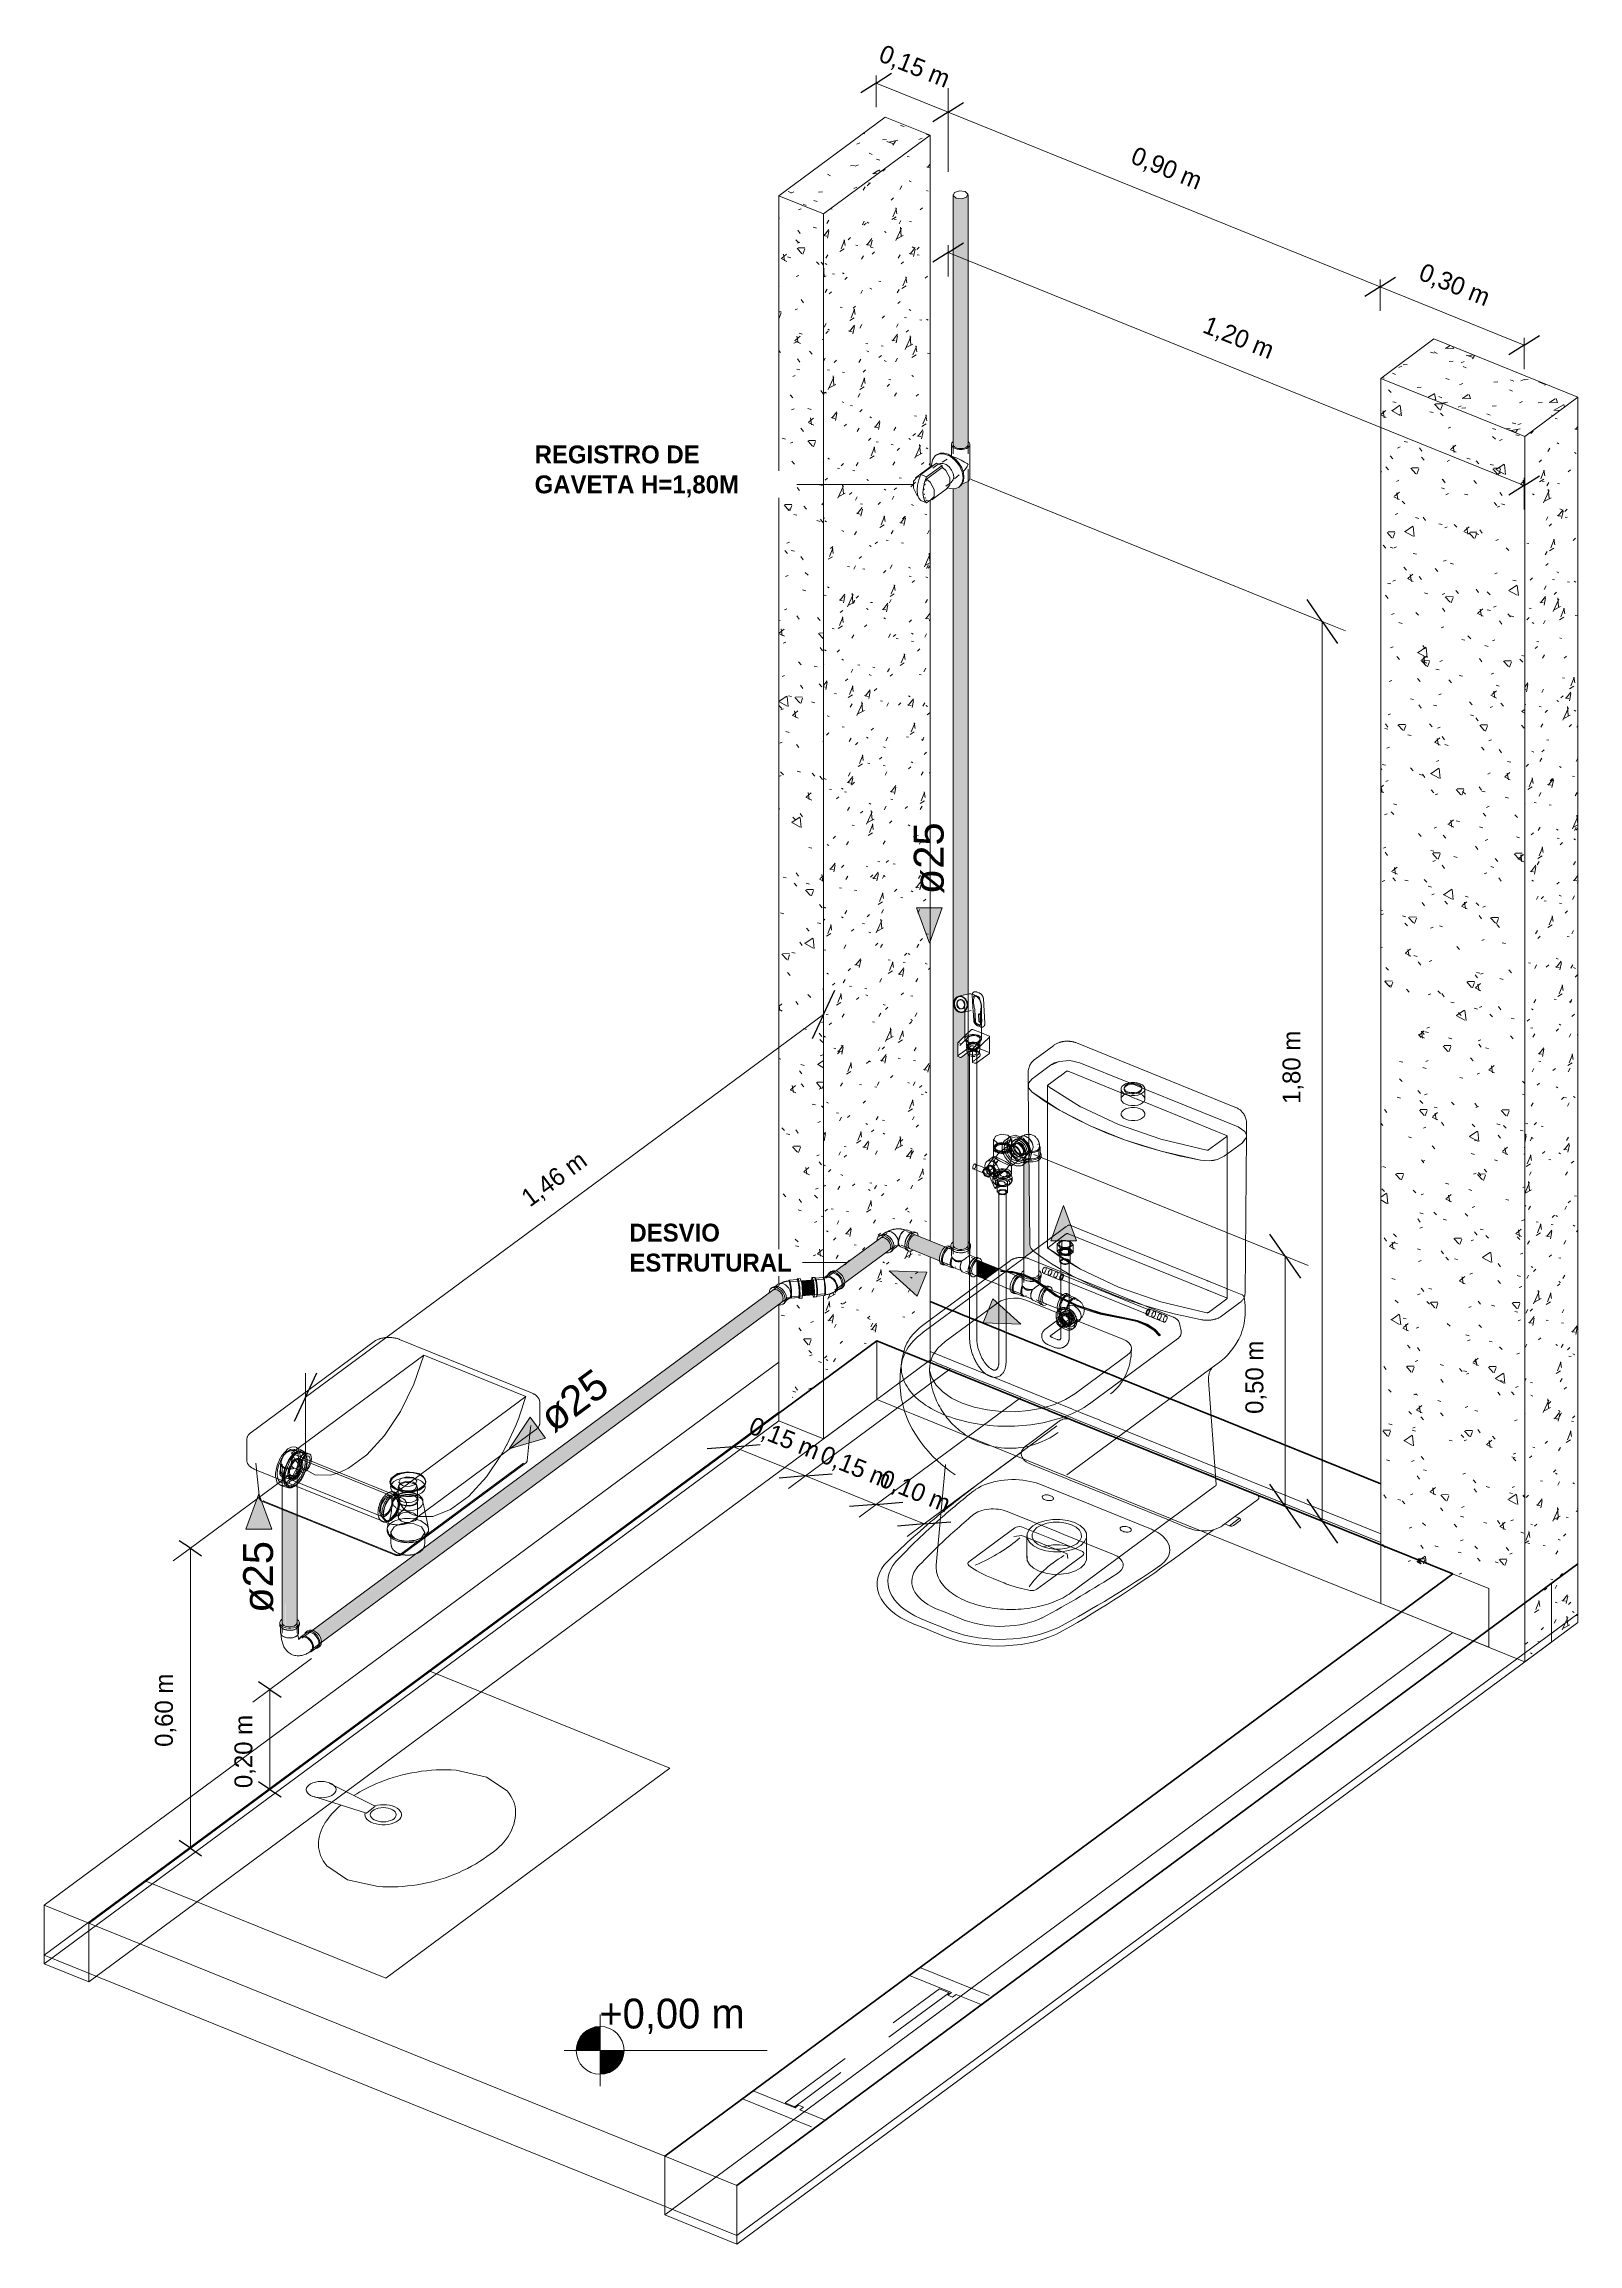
# Model space of a CAD drawing. Header units: metres. Extents: x 15 to 69.3, y -12.4 to 16.4.
# Drawn here: x 52.683 to 55.252, y 10.876 to 14.561 of the extents above; entities that cross this region are included whole.
import ezdxf

# ---------------------------------------------------------------- set-up
doc = ezdxf.new("R2010")
doc.units = ezdxf.units.M
doc.linetypes.add('IMPORT-HIDDEN2 _2_', pattern=[0.1875, 0.125, -0.0625])
doc.layers.add('1095_ARQ_BASE_dwg', color=7, linetype='Continuous', lineweight=5, true_color=0x767676)
doc.layers.add('A-FLOR', color=7, linetype='Continuous', lineweight=9, true_color=0x007f00)
for name, color, linetype, lineweight in [('A-ANNO-DIMS', 7, 'Continuous', 5), ('A-ANNO-DIMS-20', 7, 'Continuous', 5), ('A-WALL', 7, 'Continuous', 9), ('G-ANNO-DIMS', 7, 'Continuous', 5), ('G-ANNO-TEXT', 7, 'Continuous', 5), ('KIRYA - PAREDE', 7, 'Continuous', 40), ('KIRYA - SQUADRIA', 7, 'Continuous', 5), ('LAYOUT-WC_COZINHA', 7, 'Continuous', 5), ('P-PIPE', 7, 'Continuous', 5), ('P-PIPE-IDEN', 7, 'Continuous', 5), ('P-SANR-FIXT', 7, 'Continuous', 5), ('S-COLS', 7, 'Continuous', 5)]:
    doc.layers.add(name, color=color, linetype=linetype, lineweight=lineweight)
doc.styles.add('Arial', font='arial.ttf', dxfattribs={"height": 0.05})
doc.styles.add('Century Gothic_1', font='GOTHIC.TTF', dxfattribs={"height": 0.03})
doc.styles.add('Century Gothic_2', font='GOTHIC.TTF', dxfattribs={"height": 0.05})
doc.styles.add('Century Gothic_B_1', font='GOTHICB.TTF', dxfattribs={"height": 0.03})
doc.dimstyles.new('Setores_1_5', dxfattribs={"dimscale": 0.3048, "dimtxt": 0.031325, "dimasz": 0.208333, "dimexe": 0.15748, "dimexo": 0.098425, "dimgap": 0.114829, "dimtad": 1, "dimrnd": 0.01, "dimzin": 0, "dimdsep": 46, "dimtxsty": 'Century Gothic_1', "dimblk1": 'OBLIQUE', "dimblk2": 'OBLIQUE', "dimsah": 1, "dimcen": 0.09, "dimazin": 0, "dimtfac": 1, "dimtdec": 4, "dimtix": 1, "dimtmove": 0, "dimatfit": 3, "dimfxl": 1, "dimtvp": 1, "dimtolj": 1, "dimtzin": 0, "dimarcsym": 2})
pattern_1 = [(33.089, (-0.36669, 12.919), (0.1457434, -0.0069737), [0.01169, -0.12861]), (357.261, (-0.36669, 12.919), (-0.0281986, 0.083573), [0.01216, -0.13375]), (108.643, (-0.35455, 12.919), (0.117552, 0.076597), [0.00735, -0.08085]), (29.677, (-0.36669, 12.941), (0.216862, -0.018392), [0.01822, -0.20038]), (102.012, (-0.34862, 12.94), (0.189925, 0.108226), [0.01079, -0.11866]), (355.153, (-0.36669, 12.941), (0.189924, 0.1082294), [0.01814, -0.1995]), (11.853, (-0.34637, 12.936), (0.1212938, -0.0447298), [0.01454, -0.15992]), (339.756, (-0.34637, 12.936), (0.0494425, 0.080569), [0.01077, -0.1185]), (58.463, (-0.33627, 12.932), (0.1707286, 0.035833), [0.00788, -0.08665]), (22.76, (-0.36669, 12.919), (0.0024734, 0.03698693), [0.00577, -0.10822, 0.00577, -0.11136, -0.11582]), (22.76, (-0.36669, 12.919), (0.0024734, 0.03698693), [-0.23112, 0.00577, -0.11005]), (4.117, (-0.36669, 12.919), (0.0534519, 0.0438206), [0.00667, -0.07049, 0.00667, -0.122, -0.051]), (4.117, (-0.36669, 12.919), (0.0534519, 0.0438206), [-0.20582, 0.00667, -0.04434]), (340.795, (-0.41201, 12.919), (0.1084739, -0.0025016), [0.00599, -0.03938, 0.00599, -0.13556, -0.18783]), (340.795, (-0.41201, 12.919), (0.1084739, -0.0025016), [-0.18692, 0.00599, -0.18184]), (333.388, (-0.43233, 12.919), (0.1185073, 0.0111235), [0.00553, -0.04893, 0.00553, -0.08127, -0.12316]), (333.388, (-0.43233, 12.919), (0.1185073, 0.0111235), [-0.14126, 0.00553, -0.11763])]

# ---------------------------------------------------------------- blocks, each defined once
blk = doc.blocks.new('UT_Bacia com caixa acoplada - UT_Bacia com caixa acoplada-3248018-3D_DT_01')
at = {"layer": 'P-SANR-FIXT'}
for p, q in [((0.5437, 12.8833), (0.5129, 12.8605)), ((0.8472, 12.7801), (0.5819, 12.8875)), ((0.5008, 12.8369), (0.501, 12.8161)), ((0.501, 12.8161), (0.5035, 12.5523)), ((0.5016, 12.8197), (0.5018, 12.8122)), ((0.6565, 12.8102), (0.6565, 12.7979)), ((0.6615, 12.8119), (0.6615, 12.8102)), ((0.6915, 12.8102), (0.6915, 12.8119)), ((0.6965, 12.7979), (0.6965, 12.8102)), ((0.8667, 12.7315), (0.8669, 12.7523)), ((0.8599, 12.7203), (0.8291, 12.6975)), ((0.8642, 12.4677), (0.8667, 12.7315)), ((0.8665, 12.7295), (0.8666, 12.733)), ((0.7896, 12.6909), (0.8041, 12.6899)), ((0.8041, 12.6899), (0.8113, 12.6907)), ((0.829, 12.6975), (0.829, 12.6976)), ((0.5103, 12.5395), (0.4945, 12.5278)), ((0.4713, 12.5231), (0.3262, 12.4158)), ((0.4552, 12.5054), (0.4553, 12.5065)), ((0.4553, 12.5065), (0.4553, 12.5055)), ((0.7439, 12.4283), (0.5027, 12.5258)), ((0.8249, 12.4298), (0.8557, 12.4526)), ((0.606, 12.2844), (0.7511, 12.3917)), ((0.7223, 12.3985), (0.7204, 12.3981)), ((0.7571, 12.4051), (0.7545, 12.4175)), ((0.2922, 12.3685), (0.2896, 12.3561)), ((0.5766, 12.1716), (0.8176, 12.3497)), ((0.8176, 12.3497), (0.8189, 12.3506)), ((0.8157, 12.1481), (0.8031, 12.3223)), ((0.3622, 12.1768), (0.3471, 12.0128)), ((0.5722, 11.9663), (0.8133, 12.1444)), ((0.8133, 12.1444), (0.8145, 12.1453))]:
    blk.add_line(p, q, dxfattribs=at)
at = {"layer": 'P-SANR-FIXT', "color": 8, "true_color": 0x808080}
for p, q in [((0.5137, 12.8319), (0.5078, 12.8275)), ((0.5078, 12.8275), (0.5136, 12.8319)), ((0.5386, 12.8503), (0.5138, 12.8319)), ((0.5138, 12.8319), (0.5386, 12.8503)), ((0.5542, 12.8319), (0.536, 12.8184)), ((0.5542, 12.8319), (0.536, 12.8184)), ((0.5386, 12.8503), (0.5452, 12.8539)), ((0.5648, 12.8397), (0.5544, 12.832)), ((0.5648, 12.8397), (0.5544, 12.832)), ((0.6566, 12.804), (0.5679, 12.8399)), ((0.6566, 12.804), (0.5679, 12.8399)), ((0.6707, 12.8205), (0.5873, 12.8543)), ((0.5873, 12.8543), (0.6707, 12.8205)), ((0.5018, 12.8122), (0.5077, 12.8049)), ((0.5077, 12.8049), (0.5296, 12.7896)), ((0.5296, 12.7896), (0.5532, 12.775)), ((0.5336, 12.8162), (0.5336, 12.8121)), ((0.5336, 12.7871), (0.5336, 12.5441)), ((0.5358, 12.8182), (0.534, 12.8169)), ((0.5358, 12.8182), (0.534, 12.8169)), ((0.534, 12.8155), (0.5397, 12.8113)), ((0.534, 12.8155), (0.5397, 12.8113)), ((0.6565, 12.7979), (0.6565, 12.7935)), ((0.6565, 12.7936), (0.6566, 12.7947)), ((0.6567, 12.7918), (0.6565, 12.7934)), ((0.6616, 12.8112), (0.6626, 12.8132)), ((0.6626, 12.8132), (0.6644, 12.8151)), ((0.6926, 12.7869), (0.689, 12.7849)), ((0.695, 12.7892), (0.6926, 12.7869)), ((0.6963, 12.8102), (0.829, 12.7565)), ((0.829, 12.7565), (0.6963, 12.8101)), ((0.8332, 12.7326), (0.6963, 12.788)), ((0.8332, 12.7326), (0.6963, 12.788)), ((0.6965, 12.7934), (0.6965, 12.7979)), ((0.5532, 12.775), (0.5783, 12.7612)), ((0.5783, 12.7612), (0.6049, 12.7483)), ((0.6756, 12.7792), (0.6736, 12.7791)), ((0.689, 12.7849), (0.6845, 12.7834)), ((0.8526, 12.7469), (0.829, 12.7565)), ((0.829, 12.7565), (0.8526, 12.747)), ((0.6049, 12.7483), (0.6328, 12.7363)), ((0.6329, 12.7363), (0.6621, 12.7252)), ((0.6621, 12.7252), (0.6925, 12.715)), ((0.6925, 12.715), (0.7239, 12.7059)), ((0.8028, 12.7082), (0.8337, 12.7309)), ((0.8028, 12.7082), (0.8337, 12.7309)), ((0.8291, 12.6976), (0.8599, 12.7203)), ((0.8336, 12.7324), (0.8332, 12.7326)), ((0.834, 12.7319), (0.8332, 12.7326)), ((0.8339, 12.7321), (0.8336, 12.7324)), ((0.8337, 12.7309), (0.8341, 12.7318)), ((0.8341, 12.7316), (0.8341, 12.7318)), ((0.8341, 12.7275), (0.8341, 12.7316)), ((0.8341, 12.7315), (0.8341, 12.7316)), ((0.8527, 12.7469), (0.8638, 12.7392)), ((0.8599, 12.7204), (0.8665, 12.7295)), ((0.8638, 12.7392), (0.8665, 12.7332)), ((0.724, 12.7059), (0.7563, 12.6979)), ((0.7564, 12.6979), (0.7896, 12.6909)), ((0.8003, 12.7077), (0.8014, 12.7077)), ((0.802, 12.7078), (0.8028, 12.7082)), ((0.8113, 12.6907), (0.8181, 12.6923)), ((0.8181, 12.6923), (0.829, 12.6975)), ((0.8341, 12.4595), (0.8341, 12.7012)), ((0.5336, 12.5567), (0.5105, 12.5396)), ((0.5336, 12.5441), (0.5336, 12.5441)), ((0.5602, 12.5253), (0.534, 12.5434)), ((0.4619, 12.5037), (0.3253, 12.4028)), ((0.4553, 12.5054), (0.4552, 12.5044)), ((0.4552, 12.5054), (0.4552, 12.5044)), ((0.4552, 12.5044), (0.4625, 12.5039)), ((0.4935, 12.5271), (0.4632, 12.5047)), ((0.4943, 12.5277), (0.4936, 12.5271)), ((0.5257, 12.5021), (0.5253, 12.5025)), ((0.5259, 12.5019), (0.5356, 12.498)), ((0.5396, 12.5081), (0.53, 12.512)), ((0.5356, 12.498), (0.5452, 12.4941)), ((0.5493, 12.5042), (0.5396, 12.5081)), ((0.5452, 12.4941), (0.5548, 12.4902)), ((0.5589, 12.5003), (0.5493, 12.5042)), ((0.5554, 12.4917), (0.7001, 12.4331)), ((0.7031, 12.4404), (0.5584, 12.4989)), ((0.4989, 12.4562), (0.5793, 12.4237)), ((0.6652, 12.4579), (0.6844, 12.4513)), ((0.8337, 12.4588), (0.8028, 12.436)), ((0.8337, 12.4588), (0.8028, 12.436)), ((0.8339, 12.4591), (0.8337, 12.4588)), ((0.8592, 12.4655), (0.8341, 12.4757)), ((0.8341, 12.4597), (0.8341, 12.4595)), ((0.8627, 12.4617), (0.8627, 12.4615)), ((0.3622, 12.3874), (0.45, 12.4522)), ((0.5793, 12.4237), (0.6597, 12.3912)), ((0.582, 12.4463), (0.6012, 12.4393)), ((0.6012, 12.4393), (0.6214, 12.4333)), ((0.6216, 12.4333), (0.6651, 12.4245)), ((0.6844, 12.4513), (0.6851, 12.4511)), ((0.6851, 12.4511), (0.6958, 12.4477)), ((0.6984, 12.4334), (0.6983, 12.4343)), ((0.6995, 12.4317), (0.6993, 12.4318)), ((0.6995, 12.4317), (0.7092, 12.4278)), ((0.7133, 12.4379), (0.7036, 12.4418)), ((0.7092, 12.4278), (0.7188, 12.4239)), ((0.7229, 12.434), (0.7133, 12.4379)), ((0.7176, 12.4265), (0.7178, 12.4278)), ((0.7177, 12.4256), (0.7176, 12.4265)), ((0.7176, 12.4265), (0.7177, 12.4256)), ((0.7178, 12.4278), (0.7181, 12.4291)), ((0.7181, 12.4293), (0.7186, 12.4305)), ((0.7188, 12.4239), (0.7285, 12.42)), ((0.72, 12.4327), (0.7209, 12.4335)), ((0.7209, 12.4335), (0.7217, 12.4339)), ((0.7326, 12.4301), (0.7229, 12.434)), ((0.8003, 12.4356), (0.7233, 12.454)), ((0.7274, 12.4238), (0.7273, 12.4226)), ((0.7277, 12.4252), (0.7274, 12.4239)), ((0.7282, 12.4266), (0.7277, 12.4252)), ((0.7288, 12.4276), (0.7282, 12.4266)), ((0.7295, 12.4286), (0.7289, 12.4278)), ((0.7305, 12.4296), (0.7299, 12.429)), ((0.7338, 12.4274), (0.7337, 12.4284)), ((0.8009, 12.4356), (0.8003, 12.4356)), ((0.3499, 12.3764), (0.3622, 12.3874)), ((0.7204, 12.3981), (0.7204, 12.3971)), ((0.7204, 12.3971), (0.7223, 12.3975)), ((0.7223, 12.3975), (0.7216, 12.3984)), ((0.7223, 12.3985), (0.7223, 12.3975)), ((0.2892, 12.3519), (0.2902, 12.3559)), ((0.2902, 12.3562), (0.2915, 12.3603)), ((0.667, 12.3644), (0.5793, 12.2996)), ((0.3413, 12.3053), (0.3409, 12.3066)), ((0.4105, 12.2774), (0.3905, 12.2842)), ((0.6387, 12.2998), (0.6425, 12.3027)), ((0.3628, 12.2625), (0.3614, 12.2644)), ((0.3622, 12.177), (0.3622, 12.1768)), ((0.3627, 12.1815), (0.3623, 12.1772))]:
    blk.add_line(p, q, dxfattribs=at)
at = {"layer": 'P-SANR-FIXT', "color": 9, "true_color": 0xbfbfbf}
for p, q in [((0.5336, 12.8163), (0.5336, 12.8162)), ((0.5336, 12.8121), (0.5336, 12.7906)), ((0.5336, 12.7906), (0.5336, 12.7872)), ((0.6604, 12.7999), (0.6637, 12.8019)), ((0.6726, 12.8197), (0.6707, 12.8205)), ((0.6707, 12.8205), (0.6727, 12.8198)), ((0.6788, 12.8043), (0.6837, 12.8036)), ((0.6838, 12.8036), (0.6845, 12.8035)), ((0.6893, 12.8018), (0.692, 12.8004)), ((0.6948, 12.8107), (0.6914, 12.8122)), ((0.6914, 12.8122), (0.6948, 12.8108)), ((0.6963, 12.788), (0.6944, 12.7887)), ((0.6963, 12.788), (0.6944, 12.7887)), ((0.6963, 12.8102), (0.695, 12.8107)), ((0.695, 12.8107), (0.6963, 12.8102)), ((0.6964, 12.7693), (0.6963, 12.7699)), ((0.8341, 12.7013), (0.8341, 12.7275)), ((0.5342, 12.5449), (0.5648, 12.5676)), ((0.5342, 12.5449), (0.5648, 12.5676)), ((0.5679, 12.5678), (0.8003, 12.4738)), ((0.5679, 12.5678), (0.8003, 12.4738)), ((0.5336, 12.5443), (0.534, 12.5448)), ((0.5336, 12.5441), (0.5336, 12.5442)), ((0.534, 12.5434), (0.5336, 12.5438)), ((0.4624, 12.5041), (0.462, 12.5038)), ((0.4631, 12.5046), (0.4625, 12.5042)), ((0.5275, 12.5022), (0.5271, 12.502)), ((0.5286, 12.503), (0.5279, 12.5024)), ((0.5294, 12.504), (0.5288, 12.5032)), ((0.5304, 12.5118), (0.5308, 12.5113)), ((0.5309, 12.511), (0.5311, 12.5105)), ((0.5311, 12.5103), (0.5312, 12.5094)), ((0.5368, 12.4981), (0.5372, 12.4983)), ((0.5372, 12.4983), (0.5368, 12.4981)), ((0.5376, 12.4985), (0.5382, 12.4991)), ((0.5382, 12.4991), (0.5376, 12.4985)), ((0.5384, 12.4993), (0.539, 12.5001)), ((0.539, 12.5001), (0.5384, 12.4993)), ((0.5404, 12.5074), (0.54, 12.5079)), ((0.54, 12.5079), (0.5404, 12.5074)), ((0.5407, 12.5066), (0.5406, 12.5071)), ((0.5406, 12.5071), (0.5407, 12.5066)), ((0.5408, 12.5055), (0.5408, 12.5064)), ((0.5408, 12.5064), (0.5408, 12.5055)), ((0.5468, 12.4944), (0.5464, 12.4942)), ((0.5464, 12.4942), (0.5468, 12.4944)), ((0.5479, 12.4952), (0.5472, 12.4946)), ((0.5472, 12.4946), (0.5479, 12.4952)), ((0.5487, 12.4962), (0.5481, 12.4954)), ((0.5481, 12.4954), (0.5487, 12.4962)), ((0.5497, 12.504), (0.55, 12.5035)), ((0.55, 12.5035), (0.5497, 12.504)), ((0.5497, 12.498), (0.55, 12.499)), ((0.5502, 12.5032), (0.5504, 12.5027)), ((0.5504, 12.5027), (0.5502, 12.5032)), ((0.5504, 12.5025), (0.5505, 12.5016)), ((0.5505, 12.5016), (0.5504, 12.5025)), ((0.5557, 12.4916), (0.5561, 12.4916)), ((0.5563, 12.4917), (0.5567, 12.4919)), ((0.5569, 12.492), (0.5574, 12.4924)), ((0.5575, 12.4926), (0.5579, 12.4931)), ((0.5578, 12.4915), (0.5582, 12.4921)), ((0.5581, 12.4933), (0.5584, 12.494)), ((0.5585, 12.4942), (0.5588, 12.4949)), ((0.5589, 12.4984), (0.5586, 12.4988)), ((0.5587, 12.4928), (0.5592, 12.4937)), ((0.5589, 12.4951), (0.5591, 12.4959)), ((0.5591, 12.4978), (0.559, 12.4983)), ((0.5591, 12.4961), (0.5592, 12.4968)), ((0.5592, 12.497), (0.5592, 12.4976)), ((0.5592, 12.4937), (0.5595, 12.4946)), ((0.5598, 12.4956), (0.56, 12.4964)), ((0.56, 12.4965), (0.5601, 12.4973)), ((0.5601, 12.4973), (0.5601, 12.4977)), ((0.5574, 12.4911), (0.5577, 12.4915)), ((0.8004, 12.4738), (0.8014, 12.4734)), ((0.8004, 12.4738), (0.8014, 12.4734)), ((0.8014, 12.4733), (0.8019, 12.4731)), ((0.8014, 12.4733), (0.8019, 12.4731)), ((0.802, 12.4731), (0.8024, 12.473)), ((0.802, 12.4731), (0.8024, 12.473)), ((0.8025, 12.4729), (0.8028, 12.4728)), ((0.8025, 12.4729), (0.8028, 12.4728)), ((0.8028, 12.4728), (0.8332, 12.4605)), ((0.8028, 12.4728), (0.8332, 12.4605)), ((0.8332, 12.4605), (0.834, 12.4598)), ((0.834, 12.4593), (0.8337, 12.4588)), ((0.8341, 12.4595), (0.834, 12.4593)), ((0.5737, 12.4203), (0.5737, 12.4209)), ((0.6996, 12.4336), (0.6999, 12.4332)), ((0.7012, 12.4319), (0.7009, 12.4318)), ((0.7022, 12.4328), (0.7016, 12.4322)), ((0.7022, 12.4341), (0.7027, 12.4347)), ((0.703, 12.4337), (0.7024, 12.433)), ((0.7039, 12.4385), (0.7038, 12.4392)), ((0.704, 12.4415), (0.7044, 12.4411)), ((0.7046, 12.4407), (0.7047, 12.4402)), ((0.7047, 12.44), (0.7048, 12.4391)), ((0.7094, 12.4277), (0.7096, 12.4277)), ((0.7096, 12.4277), (0.7094, 12.4277)), ((0.7096, 12.4277), (0.7101, 12.4277)), ((0.7101, 12.4277), (0.7096, 12.4277)), ((0.7104, 12.4278), (0.7108, 12.428)), ((0.7108, 12.428), (0.7104, 12.4278)), ((0.7112, 12.4283), (0.7116, 12.4286)), ((0.7116, 12.4286), (0.7112, 12.4283)), ((0.7116, 12.4286), (0.7119, 12.4288)), ((0.7119, 12.4288), (0.7116, 12.4286)), ((0.7121, 12.4291), (0.7125, 12.4296)), ((0.7125, 12.4296), (0.7121, 12.4291)), ((0.7128, 12.4301), (0.7131, 12.4304)), ((0.7131, 12.4304), (0.7128, 12.4301)), ((0.7132, 12.4306), (0.7135, 12.4313)), ((0.7135, 12.4313), (0.7132, 12.4306)), ((0.714, 12.4372), (0.7137, 12.4376)), ((0.7137, 12.4376), (0.714, 12.4372)), ((0.714, 12.4326), (0.7137, 12.4317)), ((0.7144, 12.4363), (0.7142, 12.4368)), ((0.7142, 12.4368), (0.7144, 12.4363)), ((0.7145, 12.4352), (0.7144, 12.4361)), ((0.7144, 12.4361), (0.7145, 12.4352)), ((0.7205, 12.4241), (0.72, 12.4239)), ((0.72, 12.4239), (0.7205, 12.4241)), ((0.7215, 12.4249), (0.7209, 12.4244)), ((0.7209, 12.4244), (0.7215, 12.4249)), ((0.7223, 12.4259), (0.7217, 12.4251)), ((0.7217, 12.4251), (0.7223, 12.4259)), ((0.7232, 12.4274), (0.7225, 12.4262)), ((0.7225, 12.4262), (0.7232, 12.4274)), ((0.7235, 12.4283), (0.7232, 12.4275)), ((0.7232, 12.4275), (0.7235, 12.4283)), ((0.7233, 12.4337), (0.7237, 12.4333)), ((0.7237, 12.4333), (0.7233, 12.4337)), ((0.7238, 12.4329), (0.724, 12.4324)), ((0.724, 12.4324), (0.7238, 12.4329)), ((0.7239, 12.4296), (0.7238, 12.4291)), ((0.7238, 12.4291), (0.7239, 12.4296)), ((0.724, 12.4322), (0.7241, 12.4313)), ((0.7241, 12.4313), (0.724, 12.4322)), ((0.7241, 12.4313), (0.724, 12.4302)), ((0.724, 12.4302), (0.7241, 12.4313)), ((0.724, 12.4301), (0.724, 12.4298)), ((0.724, 12.4298), (0.724, 12.4301)), ((0.8003, 12.4356), (0.8015, 12.4356)), ((0.802, 12.4357), (0.8025, 12.4358)), ((0.8025, 12.4358), (0.8028, 12.436)), ((0.5711, 12.4143), (0.574, 12.4165)), ((0.6614, 12.3254), (0.663, 12.3285)), ((0.3596, 12.2669), (0.3586, 12.2684)), ((0.3614, 12.2644), (0.361, 12.2649))]:
    blk.add_line(p, q, dxfattribs=at)
at = {"layer": 'P-SANR-FIXT', "color": 254, "true_color": 0xdfdfdf}
for p, q in [((0.6579, 12.8035), (0.657, 12.8039)), ((0.6579, 12.8035), (0.657, 12.8039)), ((0.6607, 12.8024), (0.6579, 12.8035)), ((0.6607, 12.8024), (0.6579, 12.8035)), ((0.6641, 12.801), (0.6609, 12.8023)), ((0.6641, 12.801), (0.6609, 12.8023)), ((0.6645, 12.8009), (0.6641, 12.801)), ((0.6645, 12.8009), (0.6641, 12.801)), ((0.6712, 12.7981), (0.6646, 12.8008)), ((0.6712, 12.7981), (0.6646, 12.8008)), ((0.6736, 12.7972), (0.6712, 12.7981)), ((0.6736, 12.7972), (0.6712, 12.7981)), ((0.6729, 12.8196), (0.6727, 12.8197)), ((0.6736, 12.8194), (0.673, 12.8196)), ((0.6731, 12.8196), (0.6736, 12.8194)), ((0.6736, 12.8042), (0.6788, 12.8043)), ((0.6742, 12.7969), (0.6736, 12.7972)), ((0.6742, 12.7969), (0.6736, 12.7972)), ((0.6844, 12.815), (0.6738, 12.8193)), ((0.6738, 12.8193), (0.6844, 12.815)), ((0.6787, 12.7951), (0.6744, 12.7968)), ((0.6787, 12.7951), (0.6744, 12.7968)), ((0.6819, 12.7938), (0.6788, 12.7951)), ((0.6819, 12.7938), (0.6788, 12.7951)), ((0.6838, 12.793), (0.682, 12.7938)), ((0.6838, 12.793), (0.682, 12.7938)), ((0.6844, 12.7928), (0.684, 12.793)), ((0.6844, 12.7928), (0.684, 12.793)), ((0.6903, 12.8126), (0.6844, 12.815)), ((0.6844, 12.815), (0.6903, 12.8126)), ((0.6944, 12.7887), (0.6845, 12.7928)), ((0.6944, 12.7887), (0.6845, 12.7928)), ((0.6914, 12.8122), (0.6903, 12.8126)), ((0.6904, 12.8126), (0.6914, 12.8122)), ((0.6963, 12.795), (0.6964, 12.7944)), ((0.5648, 12.5798), (0.534, 12.557)), ((0.5663, 12.5808), (0.5649, 12.5798)), ((0.5676, 12.5818), (0.5663, 12.5809)), ((0.5886, 12.575), (0.5711, 12.5821)), ((0.8003, 12.4894), (0.5887, 12.575)), ((0.5336, 12.5442), (0.5337, 12.5445)), ((0.534, 12.557), (0.5337, 12.5568)), ((0.5337, 12.5445), (0.534, 12.5448)), ((0.8013, 12.489), (0.8005, 12.4893)), ((0.8019, 12.4887), (0.8014, 12.4889)), ((0.8024, 12.4885), (0.802, 12.4887)), ((0.8028, 12.4884), (0.8025, 12.4885)), ((0.8332, 12.4761), (0.8028, 12.4883)), ((0.8339, 12.4758), (0.8332, 12.476)), ((0.8332, 12.4605), (0.8336, 12.4603)), ((0.8337, 12.4602), (0.8339, 12.46)), ((0.8339, 12.4599), (0.8341, 12.4597)), ((0.5537, 12.4302), (0.5536, 12.4284)), ((0.5536, 12.4284), (0.5539, 12.4258)), ((0.5562, 12.4344), (0.5559, 12.4341)), ((0.5592, 12.4366), (0.5564, 12.4346)), ((0.5586, 12.4354), (0.5565, 12.4346)), ((0.5685, 12.4315), (0.5672, 12.4327)), ((0.5697, 12.4302), (0.5687, 12.4314)), ((0.5761, 12.4192), (0.5759, 12.4187)), ((0.5763, 12.4199), (0.5761, 12.4193)), ((0.5767, 12.4225), (0.5763, 12.4199)), ((0.5766, 12.423), (0.5767, 12.4225)), ((0.5662, 12.4132), (0.5667, 12.4131)), ((0.567, 12.4131), (0.5683, 12.4132)), ((0.5687, 12.4132), (0.5693, 12.4134)), ((0.5694, 12.4134), (0.5698, 12.4136)), ((0.574, 12.4165), (0.5737, 12.4163))]:
    blk.add_line(p, q, dxfattribs=at)
at = {"layer": 'P-SANR-FIXT', "color": 7, "true_color": 0xefefef}
for p, q in [((0.554, 12.4253), (0.5542, 12.4246)), ((0.5543, 12.4244), (0.5546, 12.4235)), ((0.5546, 12.4234), (0.5549, 12.4227)), ((0.5552, 12.4222), (0.5556, 12.4213)), ((0.5592, 12.4366), (0.5595, 12.4368)), ((0.5597, 12.4369), (0.5602, 12.4372)), ((0.5603, 12.4372), (0.5614, 12.4376)), ((0.5616, 12.4376), (0.5639, 12.4377)), ((0.564, 12.4377), (0.5664, 12.4371)), ((0.5666, 12.437), (0.5669, 12.4369)), ((0.5674, 12.4367), (0.5691, 12.4357)), ((0.5694, 12.4355), (0.5697, 12.4353)), ((0.5623, 12.4145), (0.5635, 12.4139)), ((0.5636, 12.4139), (0.5639, 12.4138)), ((0.564, 12.4137), (0.5656, 12.4133)), ((0.5658, 12.4132), (0.5662, 12.4132)), ((0.5716, 12.4154), (0.5698, 12.4153)), ((0.5723, 12.4156), (0.5717, 12.4155)), ((0.5737, 12.4163), (0.5725, 12.4157))]:
    blk.add_line(p, q, dxfattribs=at)
at = {"layer": 'P-SANR-FIXT', "color": 7, "true_color": 0xf7f7f7}
for p, q in [((0.5559, 12.4208), (0.5563, 12.4202)), ((0.5566, 12.4314), (0.5568, 12.4328)), ((0.5567, 12.4196), (0.5569, 12.4193)), ((0.5569, 12.4193), (0.5573, 12.4188)), ((0.5573, 12.4342), (0.5576, 12.4349)), ((0.5577, 12.4183), (0.5579, 12.4181)), ((0.5579, 12.4353), (0.5582, 12.4357)), ((0.558, 12.418), (0.5584, 12.4175)), ((0.5584, 12.4359), (0.559, 12.4365)), ((0.5587, 12.4172), (0.5596, 12.4164)), ((0.5599, 12.4161), (0.5602, 12.4159)), ((0.5603, 12.4158), (0.5606, 12.4156)), ((0.5607, 12.4155), (0.561, 12.4153)), ((0.5612, 12.4152), (0.5615, 12.415)), ((0.5697, 12.4153), (0.5694, 12.4154))]:
    blk.add_line(p, q, dxfattribs=at)
at = {"layer": 'P-SANR-FIXT', "color": 7, "true_color": 0xfbfbfb}
for p, q in [((0.5566, 12.4308), (0.5566, 12.4314)), ((0.5567, 12.4287), (0.5566, 12.4306)), ((0.5655, 12.4166), (0.5653, 12.4167)), ((0.5661, 12.4163), (0.5656, 12.4165)), ((0.5672, 12.4158), (0.5669, 12.4159)), ((0.5678, 12.4157), (0.5673, 12.4158)), ((0.569, 12.4154), (0.5685, 12.4155))]:
    blk.add_line(p, q, dxfattribs=at)
at = {"layer": 'P-SANR-FIXT', "color": 7, "true_color": 0xfdfdfd}
for p, q in [((0.557, 12.4273), (0.5569, 12.4276)), ((0.5572, 12.4267), (0.5571, 12.4271)), ((0.5573, 12.4264), (0.5572, 12.4266)), ((0.5582, 12.4242), (0.5579, 12.4247)), ((0.5585, 12.4236), (0.5583, 12.424)), ((0.5595, 12.422), (0.5587, 12.4232)), ((0.5602, 12.421), (0.5599, 12.4215)), ((0.561, 12.4201), (0.5608, 12.4204)), ((0.5615, 12.4196), (0.5612, 12.4199)), ((0.5628, 12.4184), (0.562, 12.4191)), ((0.5635, 12.4179), (0.5632, 12.4181)), ((0.5639, 12.4176), (0.5635, 12.4179)), ((0.5647, 12.417), (0.5644, 12.4172))]:
    blk.add_line(p, q, dxfattribs=at)
at = {"layer": 'P-SANR-FIXT'}
for points in [[(0.5008, 12.8369, 0), (0.5008, 12.8389, 0), (0.5011, 12.8409, 0), (0.5014, 12.8429, 0), (0.5019, 12.8448, 0), (0.5025, 12.8467, 0), (0.5032, 12.8484, 0), (0.5039, 12.8501, 0), (0.5048, 12.8516, 0), (0.5057, 12.853, 0), (0.5067, 12.8544, 0), (0.5077, 12.8556, 0), (0.5087, 12.8567, 0), (0.5097, 12.8578, 0), (0.5107, 12.8587, 0), (0.5118, 12.8596, 0), (0.5128, 12.8604, 0), (0.5129, 12.8605, 0)], [(0.5437, 12.8833, 0), (0.5447, 12.884, 0), (0.5458, 12.8847, 0), (0.5468, 12.8853, 0), (0.5478, 12.8859, 0), (0.5489, 12.8864, 0), (0.5499, 12.8869, 0), (0.5509, 12.8873, 0), (0.5519, 12.8877, 0), (0.5528, 12.8881, 0), (0.5538, 12.8884, 0), (0.5548, 12.8887, 0), (0.5558, 12.889, 0), (0.5567, 12.8892, 0), (0.5577, 12.8894, 0), (0.5587, 12.8896, 0), (0.5596, 12.8898, 0), (0.5606, 12.8899, 0), (0.5615, 12.8901, 0), (0.5625, 12.8902, 0), (0.5634, 12.8902, 0), (0.5644, 12.8903, 0), (0.5653, 12.8903, 0), (0.5663, 12.8904, 0), (0.5672, 12.8904, 0), (0.5682, 12.8903, 0), (0.5691, 12.8903, 0), (0.5701, 12.8902, 0), (0.571, 12.8901, 0), (0.572, 12.89, 0), (0.5729, 12.8899, 0), (0.5739, 12.8897, 0), (0.5748, 12.8896, 0), (0.5758, 12.8894, 0), (0.5768, 12.8891, 0), (0.5777, 12.8889, 0), (0.5787, 12.8886, 0), (0.5797, 12.8883, 0), (0.5807, 12.8879, 0), (0.5817, 12.8876, 0), (0.5819, 12.8875, 0)], [(0.5077, 12.8049, 0), (0.5017, 12.8122, 0), (0.5016, 12.8199, 0)], [(0.7896, 12.6909, 0), (0.7239, 12.7059, 0), (0.6621, 12.7251, 0), (0.6049, 12.7483, 0), (0.5532, 12.775, 0), (0.5077, 12.8049, 0)], [(0.6926, 12.8037, 0), (0.689, 12.8016, 0), (0.6845, 12.8002, 0), (0.6795, 12.7994, 0), (0.6742, 12.7993, 0), (0.6692, 12.8, 0), (0.6646, 12.8014, 0), (0.6609, 12.8034, 0), (0.6582, 12.8058, 0), (0.6567, 12.8086, 0), (0.6566, 12.8114, 0), (0.6579, 12.8142, 0), (0.6604, 12.8167, 0)], [(0.6604, 12.8167, 0), (0.6579, 12.8142, 0), (0.6566, 12.8114, 0), (0.6567, 12.8086, 0), (0.6582, 12.8058, 0), (0.6609, 12.8034, 0), (0.6646, 12.8014, 0), (0.6692, 12.8, 0), (0.6742, 12.7993, 0), (0.6795, 12.7994, 0), (0.6845, 12.8002, 0), (0.689, 12.8016, 0), (0.6926, 12.8037, 0)], [(0.6604, 12.8167, 0), (0.6641, 12.8187, 0), (0.6685, 12.8202, 0), (0.6736, 12.821, 0), (0.6788, 12.821, 0), (0.6838, 12.8204, 0), (0.6884, 12.819, 0), (0.6922, 12.817, 0), (0.6948, 12.8145, 0), (0.6963, 12.8118, 0), (0.6964, 12.8089, 0), (0.6951, 12.8062, 0), (0.6926, 12.8037, 0)], [(0.6926, 12.8037, 0), (0.6951, 12.8062, 0), (0.6964, 12.8089, 0), (0.6963, 12.8118, 0), (0.6948, 12.8145, 0), (0.6922, 12.817, 0), (0.6884, 12.819, 0), (0.6838, 12.8204, 0), (0.6788, 12.821, 0), (0.6736, 12.821, 0), (0.6685, 12.8202, 0), (0.6641, 12.8187, 0), (0.6604, 12.8167, 0)], [(0.6644, 12.8167, 0), (0.6626, 12.8149, 0), (0.6616, 12.8128, 0), (0.6617, 12.8106, 0), (0.6628, 12.8086, 0), (0.6648, 12.8067, 0), (0.6676, 12.8053, 0), (0.671, 12.8042, 0), (0.6748, 12.8037, 0), (0.6787, 12.8037, 0), (0.6825, 12.8043, 0), (0.6858, 12.8054, 0), (0.6886, 12.807, 0)], [(0.6886, 12.8053, 0), (0.6858, 12.8038, 0), (0.6825, 12.8027, 0), (0.6787, 12.8021, 0), (0.6748, 12.802, 0), (0.671, 12.8025, 0), (0.6676, 12.8036, 0), (0.6648, 12.8051, 0), (0.6628, 12.8069, 0), (0.6617, 12.809, 0), (0.6616, 12.8111, 0)], [(0.6886, 12.807, 0), (0.6905, 12.8088, 0), (0.6914, 12.8109, 0), (0.6913, 12.8131, 0), (0.6903, 12.8151, 0), (0.6882, 12.817, 0), (0.6854, 12.8184, 0), (0.682, 12.8195, 0), (0.6782, 12.82, 0), (0.6743, 12.82, 0), (0.6705, 12.8194, 0), (0.6672, 12.8183, 0), (0.6644, 12.8167, 0)], [(0.6914, 12.8109, 0), (0.6914, 12.8093, 0), (0.6905, 12.8072, 0), (0.6886, 12.8053, 0)], [(0.8669, 12.7523, 0), (0.8668, 12.7543, 0), (0.8666, 12.7564, 0), (0.8663, 12.7584, 0), (0.8658, 12.7603, 0), (0.8652, 12.7621, 0), (0.8645, 12.7639, 0), (0.8637, 12.7655, 0), (0.8629, 12.7671, 0), (0.862, 12.7685, 0), (0.861, 12.7698, 0), (0.86, 12.7711, 0), (0.859, 12.7722, 0), (0.858, 12.7732, 0), (0.8569, 12.7742, 0), (0.8559, 12.7751, 0), (0.8548, 12.7759, 0), (0.8538, 12.7766, 0), (0.8528, 12.7773, 0), (0.8517, 12.7779, 0), (0.8507, 12.7785, 0), (0.8497, 12.779, 0), (0.8487, 12.7795, 0), (0.8477, 12.7799, 0), (0.8472, 12.7801, 0)], [(0.8665, 12.7332, 0), (0.8665, 12.7295, 0), (0.8599, 12.7203, 0)], [(0.8291, 12.6975, 0), (0.8181, 12.6922, 0), (0.8041, 12.6899, 0), (0.7896, 12.6909, 0)], [(0.5035, 12.5523, 0), (0.5036, 12.5511, 0), (0.5037, 12.5499, 0), (0.5039, 12.5487, 0), (0.5042, 12.5475, 0), (0.5046, 12.5464, 0), (0.5051, 12.5453, 0), (0.5056, 12.5443, 0), (0.5062, 12.5433, 0), (0.5068, 12.5424, 0), (0.5074, 12.5415, 0), (0.5081, 12.5406, 0), (0.5089, 12.5398, 0), (0.5097, 12.5391, 0), (0.5104, 12.5383, 0), (0.5113, 12.5377, 0), (0.5119, 12.5372, 0)], [(0.5119, 12.5372, 0), (0.5263, 12.5269, 0), (0.5414, 12.517, 0), (0.5572, 12.5074, 0), (0.5737, 12.4981, 0), (0.5824, 12.4936, 0)], [(0.5192, 12.4845, 0), (0.5072, 12.4928, 0), (0.4918, 12.4992, 0), (0.4742, 12.5035, 0), (0.4552, 12.5054, 0)], [(0.4553, 12.5065, 0), (0.4748, 12.5045, 0), (0.4929, 12.5001, 0), (0.5086, 12.4935, 0), (0.5209, 12.4851, 0)], [(0.5209, 12.4841, 0), (0.5086, 12.4925, 0), (0.4929, 12.4991, 0), (0.4748, 12.5035, 0), (0.4553, 12.5055, 0)], [(0.4713, 12.5231, 0), (0.4719, 12.5235, 0), (0.4726, 12.5239, 0), (0.4732, 12.5243, 0), (0.4739, 12.5247, 0), (0.4746, 12.5251, 0), (0.4753, 12.5254, 0), (0.476, 12.5257, 0), (0.4768, 12.526, 0), (0.4776, 12.5263, 0), (0.4783, 12.5266, 0), (0.4791, 12.5268, 0), (0.4799, 12.527, 0), (0.4807, 12.5272, 0), (0.4816, 12.5274, 0), (0.4824, 12.5276, 0), (0.4832, 12.5277, 0), (0.4841, 12.5279, 0), (0.4849, 12.528, 0), (0.4858, 12.5281, 0), (0.4866, 12.5281, 0), (0.4875, 12.5282, 0), (0.4884, 12.5282, 0), (0.4892, 12.5283, 0), (0.4901, 12.5282, 0), (0.491, 12.5282, 0), (0.4919, 12.5282, 0), (0.4927, 12.5281, 0), (0.4936, 12.528, 0), (0.4944, 12.5279, 0), (0.4953, 12.5278, 0), (0.4961, 12.5277, 0), (0.497, 12.5275, 0), (0.4978, 12.5274, 0), (0.4986, 12.5272, 0), (0.4994, 12.527, 0), (0.5002, 12.5267, 0), (0.501, 12.5265, 0), (0.5018, 12.5262, 0), (0.5025, 12.5259, 0), (0.5027, 12.5258, 0)], [(0.6651, 12.4255, 0), (0.6216, 12.4343, 0), (0.5819, 12.4474, 0), (0.5474, 12.4643, 0), (0.5192, 12.4845, 0)], [(0.5209, 12.4851, 0), (0.5488, 12.4651, 0), (0.5831, 12.4483, 0), (0.6225, 12.4353, 0), (0.6656, 12.4265, 0)], [(0.6656, 12.4255, 0), (0.6225, 12.4343, 0), (0.5831, 12.4472, 0), (0.5488, 12.464, 0), (0.5209, 12.4841, 0)], [(0.8518, 12.3877, 0), (0.8539, 12.3915, 0), (0.8558, 12.3955, 0), (0.8576, 12.3996, 0), (0.8591, 12.4039, 0), (0.8605, 12.4083, 0), (0.8616, 12.4129, 0), (0.8626, 12.4175, 0), (0.8634, 12.4223, 0), (0.8639, 12.4272, 0), (0.8643, 12.4321, 0), (0.8645, 12.4372, 0), (0.8645, 12.4424, 0), (0.8643, 12.4476, 0), (0.8639, 12.4528, 0), (0.8633, 12.4582, 0), (0.8629, 12.4608, 0)], [(0.8642, 12.4677, 0), (0.8641, 12.4665, 0), (0.864, 12.4653, 0), (0.8637, 12.4641, 0), (0.8634, 12.463, 0), (0.863, 12.4619, 0), (0.8626, 12.4608, 0), (0.8621, 12.4597, 0), (0.8615, 12.4588, 0), (0.8609, 12.4578, 0), (0.8602, 12.4569, 0), (0.8595, 12.4561, 0), (0.8588, 12.4553, 0), (0.858, 12.4545, 0), (0.8572, 12.4538, 0), (0.8564, 12.4531, 0), (0.8557, 12.4526, 0)], [(0.8627, 12.4615, 0), (0.8628, 12.4613, 0), (0.8628, 12.4612, 0), (0.8629, 12.461, 0), (0.8629, 12.4608, 0), (0.8629, 12.4608, 0)], [(0.7204, 12.3981, 0), (0.7115, 12.4075, 0), (0.6988, 12.4155, 0), (0.6831, 12.4216, 0), (0.6651, 12.4255, 0)], [(0.6656, 12.4265, 0), (0.684, 12.4225, 0), (0.7002, 12.4163, 0), (0.7132, 12.4081, 0), (0.7223, 12.3985, 0)], [(0.7216, 12.3984, 0), (0.7132, 12.4071, 0), (0.7002, 12.4152, 0), (0.684, 12.4215, 0), (0.6656, 12.4255, 0)], [(0.6958, 12.4477, 0), (0.7055, 12.4447, 0), (0.7263, 12.4388, 0), (0.7475, 12.4334, 0), (0.7692, 12.4284, 0), (0.7911, 12.4239, 0), (0.7918, 12.4238, 0)], [(0.7545, 12.4175, 0), (0.7543, 12.4183, 0), (0.7541, 12.419, 0), (0.7538, 12.4197, 0), (0.7534, 12.4204, 0), (0.7531, 12.4211, 0), (0.7527, 12.4217, 0), (0.7522, 12.4223, 0), (0.7518, 12.4229, 0), (0.7512, 12.4235, 0), (0.7507, 12.424, 0), (0.7502, 12.4245, 0), (0.7496, 12.425, 0), (0.749, 12.4255, 0), (0.7484, 12.4259, 0), (0.7477, 12.4263, 0), (0.7471, 12.4267, 0), (0.7464, 12.4271, 0), (0.7457, 12.4275, 0), (0.745, 12.4278, 0), (0.7442, 12.4281, 0), (0.7439, 12.4283, 0)], [(0.8249, 12.4298, 0), (0.8241, 12.4292, 0), (0.8232, 12.4286, 0), (0.8223, 12.4281, 0), (0.8214, 12.4276, 0), (0.8204, 12.4271, 0), (0.8195, 12.4267, 0), (0.8185, 12.4262, 0), (0.8175, 12.4258, 0), (0.8165, 12.4255, 0), (0.8155, 12.4251, 0), (0.8145, 12.4248, 0), (0.8134, 12.4245, 0), (0.8124, 12.4242, 0), (0.8113, 12.424, 0), (0.8102, 12.4238, 0), (0.8092, 12.4236, 0), (0.8081, 12.4234, 0), (0.807, 12.4233, 0), (0.8059, 12.4232, 0), (0.8048, 12.4231, 0), (0.8037, 12.423, 0), (0.8026, 12.423, 0), (0.8015, 12.4229, 0), (0.8003, 12.4229, 0), (0.7992, 12.423, 0), (0.7981, 12.423, 0), (0.797, 12.4231, 0), (0.7959, 12.4232, 0), (0.7948, 12.4233, 0), (0.7937, 12.4235, 0), (0.7926, 12.4237, 0), (0.7918, 12.4238, 0)], [(0.2922, 12.3685, 0), (0.2932, 12.3725, 0), (0.2945, 12.3765, 0), (0.2961, 12.3804, 0), (0.2979, 12.3843, 0), (0.3001, 12.3881, 0), (0.3024, 12.3918, 0), (0.3051, 12.3955, 0), (0.308, 12.3991, 0), (0.3111, 12.4026, 0), (0.3145, 12.406, 0), (0.3181, 12.4093, 0), (0.322, 12.4126, 0), (0.326, 12.4157, 0), (0.3262, 12.4158, 0)], [(0.7571, 12.4051, 0), (0.7573, 12.4043, 0), (0.7573, 12.4035, 0), (0.7574, 12.4026, 0), (0.7573, 12.4018, 0), (0.7572, 12.401, 0), (0.7571, 12.4001, 0), (0.7569, 12.3993, 0), (0.7566, 12.3986, 0), (0.7563, 12.3978, 0), (0.7559, 12.397, 0), (0.7555, 12.3963, 0), (0.755, 12.3956, 0), (0.7546, 12.395, 0), (0.754, 12.3944, 0), (0.7535, 12.3937, 0), (0.7529, 12.3932, 0), (0.7523, 12.3926, 0), (0.7516, 12.3921, 0), (0.7511, 12.3917, 0)], [(0.8189, 12.3506, 0), (0.8244, 12.3549, 0), (0.8296, 12.3596, 0), (0.8346, 12.3645, 0), (0.8393, 12.3698, 0), (0.8437, 12.3754, 0), (0.8478, 12.3812, 0), (0.8516, 12.3874, 0), (0.8518, 12.3877, 0)], [(0.2892, 12.3519, 0), (0.2874, 12.3403, 0), (0.2864, 12.3285, 0), (0.2862, 12.3166, 0), (0.2869, 12.3047, 0), (0.2885, 12.2931, 0), (0.2908, 12.2817, 0), (0.2939, 12.2707, 0), (0.2976, 12.2603, 0), (0.3019, 12.2505, 0), (0.3066, 12.2413, 0), (0.3109, 12.2339, 0)], [(0.2896, 12.3561, 0), (0.2889, 12.3521, 0), (0.2885, 12.3479, 0), (0.2884, 12.3438, 0), (0.2886, 12.3397, 0), (0.289, 12.3356, 0), (0.2898, 12.3315, 0), (0.2909, 12.3275, 0), (0.2923, 12.3235, 0), (0.2939, 12.3195, 0), (0.2959, 12.3156, 0), (0.2981, 12.3117, 0), (0.3006, 12.308, 0), (0.3033, 12.3043, 0), (0.3063, 12.3006, 0), (0.3095, 12.2971, 0), (0.313, 12.2937, 0), (0.3167, 12.2903, 0), (0.3207, 12.287, 0), (0.3249, 12.2839, 0), (0.3293, 12.2808, 0), (0.3339, 12.2778, 0), (0.3387, 12.275, 0), (0.3437, 12.2722, 0), (0.3489, 12.2696, 0), (0.3542, 12.2671, 0), (0.3598, 12.2647, 0), (0.3655, 12.2625, 0), (0.3713, 12.2604, 0), (0.3773, 12.2584, 0), (0.3834, 12.2565, 0), (0.3897, 12.2548, 0), (0.3961, 12.2532, 0), (0.4025, 12.2518, 0), (0.4091, 12.2505, 0), (0.4158, 12.2493, 0), (0.4225, 12.2483, 0), (0.4293, 12.2475, 0), (0.4362, 12.2468, 0), (0.4431, 12.2462, 0), (0.45, 12.2458, 0), (0.457, 12.2455, 0), (0.4639, 12.2454, 0), (0.4709, 12.2455, 0), (0.4779, 12.2457, 0), (0.4848, 12.2461, 0), (0.4917, 12.2466, 0), (0.4986, 12.2472, 0), (0.5054, 12.248, 0), (0.5122, 12.249, 0), (0.5189, 12.2501, 0), (0.5255, 12.2514, 0), (0.532, 12.2527, 0), (0.5384, 12.2543, 0), (0.5447, 12.256, 0), (0.5509, 12.2578, 0), (0.5569, 12.2597, 0), (0.5628, 12.2618, 0), (0.5686, 12.264, 0), (0.5741, 12.2664, 0), (0.5796, 12.2688, 0), (0.5848, 12.2714, 0), (0.5899, 12.2741, 0), (0.5947, 12.2769, 0), (0.5994, 12.2799, 0), (0.6038, 12.2829, 0), (0.606, 12.2844, 0)], [(0.812, 12.3458, 0), (0.8111, 12.3451, 0), (0.8102, 12.3444, 0), (0.8094, 12.3436, 0), (0.8086, 12.3427, 0), (0.8079, 12.3418, 0), (0.8072, 12.3408, 0), (0.8066, 12.3398, 0), (0.806, 12.3388, 0), (0.8055, 12.3376, 0), (0.805, 12.3365, 0), (0.8046, 12.3353, 0), (0.8042, 12.3341, 0), (0.8039, 12.3328, 0), (0.8036, 12.3315, 0), (0.8034, 12.3301, 0), (0.8032, 12.3288, 0), (0.8031, 12.3273, 0), (0.803, 12.3259, 0), (0.803, 12.3244, 0), (0.8031, 12.3229, 0), (0.8031, 12.3223, 0)], [(0.336, 12.3363, 0), (0.3359, 12.3381, 0), (0.3357, 12.3431, 0), (0.3357, 12.3435, 0)], [(0.3109, 12.2339, 0), (0.3182, 12.2228, 0), (0.3258, 12.2127, 0), (0.3333, 12.2036, 0), (0.3409, 12.1953, 0), (0.3484, 12.188, 0), (0.3557, 12.1814, 0), (0.3628, 12.1755, 0), (0.3697, 12.1703, 0), (0.3764, 12.1657, 0), (0.3789, 12.164, 0)], [(0.5766, 12.1716, 0), (0.5699, 12.1668, 0), (0.5657, 12.164, 0)], [(0.8145, 12.1453, 0), (0.8146, 12.1454, 0), (0.8148, 12.1455, 0), (0.8149, 12.1456, 0), (0.815, 12.1458, 0), (0.8151, 12.1459, 0), (0.8152, 12.146, 0), (0.8153, 12.1462, 0), (0.8153, 12.1463, 0), (0.8154, 12.1464, 0), (0.8155, 12.1466, 0), (0.8155, 12.1467, 0), (0.8156, 12.1469, 0), (0.8156, 12.147, 0), (0.8156, 12.1472, 0), (0.8157, 12.1473, 0), (0.8157, 12.1475, 0), (0.8157, 12.1476, 0), (0.8157, 12.1478, 0), (0.8157, 12.1479, 0), (0.8157, 12.1481, 0), (0.8157, 12.1481, 0)], [(0.3471, 12.0128, 0), (0.3469, 12.0099, 0), (0.347, 12.0069, 0), (0.3472, 12.004, 0), (0.3477, 12.001, 0), (0.3484, 11.9981, 0), (0.3493, 11.9952, 0), (0.3504, 11.9924, 0), (0.3517, 11.9895, 0), (0.3532, 11.9868, 0), (0.3549, 11.9841, 0), (0.3568, 11.9814, 0), (0.3589, 11.9788, 0), (0.3611, 11.9762, 0), (0.3636, 11.9738, 0), (0.3662, 11.9713, 0), (0.3689, 11.969, 0), (0.3718, 11.9667, 0), (0.3749, 11.9645, 0), (0.3781, 11.9624, 0), (0.3815, 11.9603, 0), (0.385, 11.9583, 0), (0.3886, 11.9564, 0), (0.3924, 11.9546, 0), (0.3962, 11.9529, 0), (0.4002, 11.9513, 0), (0.4043, 11.9497, 0), (0.4086, 11.9483, 0), (0.4129, 11.9469, 0), (0.4173, 11.9457, 0), (0.4217, 11.9445, 0), (0.4263, 11.9435, 0), (0.4309, 11.9425, 0), (0.4356, 11.9417, 0), (0.4404, 11.9409, 0), (0.4452, 11.9403, 0), (0.45, 11.9397, 0), (0.4549, 11.9393, 0), (0.4598, 11.939, 0), (0.4647, 11.9387, 0), (0.4697, 11.9386, 0), (0.4746, 11.9386, 0), (0.4796, 11.9387, 0), (0.4845, 11.9389, 0), (0.4894, 11.9393, 0), (0.4943, 11.9397, 0), (0.4991, 11.9402, 0), (0.5039, 11.9409, 0), (0.5087, 11.9416, 0), (0.5134, 11.9425, 0), (0.518, 11.9434, 0), (0.5226, 11.9445, 0), (0.5271, 11.9456, 0), (0.5315, 11.9469, 0), (0.5358, 11.9482, 0), (0.54, 11.9496, 0), (0.5441, 11.9512, 0), (0.5481, 11.9528, 0), (0.552, 11.9545, 0), (0.5558, 11.9563, 0), (0.5594, 11.9582, 0), (0.5629, 11.9602, 0), (0.5663, 11.9622, 0), (0.5695, 11.9644, 0), (0.5722, 11.9663, 0)]]:
    blk.add_polyline3d(points, dxfattribs=at)
at = {"layer": 'P-SANR-FIXT', "color": 8, "true_color": 0x808080}
for points in [[(0.5016, 12.8199, 0), (0.5017, 12.8202, 0), (0.5077, 12.8275, 0)], [(0.5077, 12.8274, 0), (0.5018, 12.8202, 0), (0.5016, 12.8197, 0)], [(0.5873, 12.8543, 0), (0.5705, 12.8579, 0), (0.5527, 12.8564, 0), (0.5387, 12.8503, 0)], [(0.5452, 12.8539, 0), (0.5527, 12.8564, 0), (0.5705, 12.8579, 0), (0.5873, 12.8543, 0)], [(0.5679, 12.8399, 0), (0.5674, 12.8401, 0), (0.5669, 12.8402, 0), (0.5663, 12.8402, 0), (0.5657, 12.8401, 0), (0.5652, 12.8399, 0), (0.5648, 12.8397, 0)], [(0.5679, 12.8399, 0), (0.5663, 12.8402, 0), (0.5648, 12.8397, 0)], [(0.534, 12.8169, 0), (0.5337, 12.8166, 0), (0.5336, 12.8163, 0)], [(0.534, 12.8169, 0), (0.5336, 12.8162, 0), (0.534, 12.8155, 0)], [(0.5336, 12.8162, 0), (0.5336, 12.816, 0), (0.5337, 12.8157, 0), (0.534, 12.8155, 0)], [(0.5399, 12.8112, 0), (0.5887, 12.7806, 0), (0.5889, 12.7805, 0)], [(0.5399, 12.8112, 0), (0.5887, 12.7806, 0), (0.5889, 12.7805, 0)], [(0.6845, 12.7834, 0), (0.6795, 12.7826, 0), (0.6742, 12.7826, 0), (0.6692, 12.7833, 0), (0.6646, 12.7846, 0), (0.6609, 12.7866, 0), (0.6582, 12.7891, 0), (0.6567, 12.7918, 0)], [(0.6637, 12.8019, 0), (0.6641, 12.802, 0), (0.6683, 12.8034, 0)], [(0.6644, 12.8151, 0), (0.6672, 12.8166, 0), (0.6705, 12.8177, 0), (0.6743, 12.8183, 0), (0.6782, 12.8183, 0), (0.682, 12.8178, 0), (0.6854, 12.8168, 0), (0.6882, 12.8153, 0), (0.6903, 12.8134, 0)], [(0.6847, 12.8034, 0), (0.6884, 12.8022, 0), (0.6893, 12.8018, 0)], [(0.6903, 12.8133, 0), (0.6913, 12.8114, 0), (0.6914, 12.8109, 0)], [(0.6964, 12.7944, 0), (0.6964, 12.7922, 0), (0.6951, 12.7894, 0)], [(0.5889, 12.7805, 0), (0.6523, 12.7506, 0), (0.7233, 12.7261, 0), (0.8003, 12.7077, 0)], [(0.5889, 12.7805, 0), (0.6523, 12.7506, 0), (0.7233, 12.7261, 0), (0.8003, 12.7077, 0)], [(0.6604, 12.7748, 0), (0.6579, 12.7723, 0), (0.6566, 12.7696, 0), (0.6567, 12.7667, 0), (0.6582, 12.764, 0), (0.6609, 12.7615, 0), (0.6646, 12.7595, 0), (0.6692, 12.7581, 0), (0.6742, 12.7574, 0), (0.6795, 12.7575, 0), (0.6845, 12.7583, 0), (0.689, 12.7598, 0), (0.6926, 12.7618, 0)], [(0.6736, 12.7791, 0), (0.6685, 12.7783, 0), (0.6641, 12.7769, 0), (0.6604, 12.7748, 0)], [(0.6963, 12.7699, 0), (0.6948, 12.7727, 0), (0.6922, 12.7751, 0), (0.6884, 12.7771, 0), (0.6838, 12.7785, 0), (0.6788, 12.7792, 0), (0.6761, 12.7792, 0)], [(0.6926, 12.7618, 0), (0.6951, 12.7643, 0), (0.6964, 12.7671, 0), (0.6964, 12.7693, 0)], [(0.8337, 12.7309, 0), (0.8339, 12.7312, 0), (0.8341, 12.7315, 0)], [(0.8666, 12.733, 0), (0.8638, 12.7392, 0), (0.8526, 12.7469, 0)], [(0.8003, 12.7077, 0), (0.8009, 12.7077, 0), (0.8014, 12.7077, 0), (0.802, 12.7078, 0), (0.8025, 12.7079, 0), (0.8028, 12.7082, 0)], [(0.534, 12.5434, 0), (0.5337, 12.5436, 0), (0.5336, 12.5439, 0), (0.5336, 12.5441, 0)], [(0.8003, 12.4356, 0), (0.7233, 12.454, 0), (0.6523, 12.4785, 0), (0.5887, 12.5085, 0), (0.534, 12.5434, 0)], [(0.4627, 12.5039, 0), (0.4742, 12.5025, 0), (0.4782, 12.5017, 0)], [(0.4783, 12.5017, 0), (0.4918, 12.4982, 0), (0.5072, 12.4917, 0), (0.5192, 12.4835, 0)], [(0.5247, 12.5046, 0), (0.5248, 12.5059, 0), (0.5251, 12.5072, 0), (0.5257, 12.5085, 0), (0.5263, 12.5097, 0), (0.5271, 12.5108, 0), (0.5279, 12.5115, 0), (0.5288, 12.512, 0), (0.5296, 12.5121, 0), (0.5302, 12.5119, 0)], [(0.5251, 12.5026, 0), (0.5248, 12.5035, 0), (0.5247, 12.5046, 0)], [(0.5399, 12.508, 0), (0.5392, 12.5082, 0), (0.5384, 12.5081, 0), (0.5376, 12.5076, 0), (0.5368, 12.5069, 0), (0.536, 12.5058, 0), (0.5353, 12.5046, 0), (0.5348, 12.5033, 0), (0.5345, 12.5019, 0), (0.5344, 12.5007, 0)], [(0.5344, 12.5007, 0), (0.5345, 12.5019, 0), (0.5348, 12.5033, 0), (0.5353, 12.5046, 0), (0.536, 12.5058, 0), (0.5368, 12.5069, 0), (0.5376, 12.5076, 0), (0.5384, 12.5081, 0), (0.5392, 12.5082, 0), (0.5399, 12.508, 0)], [(0.5344, 12.5007, 0), (0.5345, 12.4996, 0), (0.5348, 12.4987, 0), (0.5353, 12.4982, 0), (0.5358, 12.498, 0)], [(0.5358, 12.498, 0), (0.5353, 12.4982, 0), (0.5348, 12.4987, 0), (0.5345, 12.4996, 0), (0.5344, 12.5007, 0)], [(0.544, 12.4968, 0), (0.5441, 12.498, 0), (0.5444, 12.4994, 0), (0.545, 12.5007, 0), (0.5456, 12.5019, 0), (0.5464, 12.503, 0), (0.5472, 12.5037, 0), (0.5481, 12.5042, 0), (0.5489, 12.5043, 0), (0.5495, 12.5041, 0)], [(0.5495, 12.5041, 0), (0.5489, 12.5043, 0), (0.5481, 12.5042, 0), (0.5472, 12.5037, 0), (0.5464, 12.503, 0), (0.5456, 12.5019, 0), (0.545, 12.5007, 0), (0.5444, 12.4994, 0), (0.5441, 12.498, 0), (0.544, 12.4968, 0)], [(0.5452, 12.4941, 0), (0.545, 12.4943, 0), (0.5444, 12.4948, 0), (0.5441, 12.4957, 0), (0.544, 12.4968, 0)], [(0.544, 12.4968, 0), (0.5441, 12.4957, 0), (0.5444, 12.4948, 0), (0.545, 12.4943, 0), (0.5452, 12.4941, 0)], [(0.5601, 12.4982, 0), (0.56, 12.4988, 0), (0.5597, 12.4996, 0), (0.5592, 12.5002, 0), (0.5585, 12.5004, 0), (0.5577, 12.5003, 0), (0.5569, 12.4998, 0), (0.5561, 12.4991, 0), (0.5553, 12.498, 0), (0.5546, 12.4968, 0), (0.5541, 12.4955, 0), (0.5538, 12.4941, 0), (0.5537, 12.4929, 0)], [(0.5537, 12.4929, 0), (0.5538, 12.4918, 0), (0.5541, 12.4909, 0), (0.5546, 12.4904, 0), (0.5553, 12.4901, 0), (0.5561, 12.4903, 0), (0.5569, 12.4907, 0), (0.5572, 12.4909, 0)], [(0.5585, 12.4988, 0), (0.5581, 12.499, 0), (0.5575, 12.4989, 0), (0.5569, 12.4985, 0), (0.5563, 12.498, 0), (0.5557, 12.4973, 0), (0.5552, 12.4964, 0), (0.5549, 12.4954, 0), (0.5546, 12.4945, 0), (0.5546, 12.4936, 0)], [(0.5546, 12.4936, 0), (0.5546, 12.4928, 0), (0.5549, 12.4922, 0), (0.5552, 12.4917, 0), (0.5554, 12.4917, 0)], [(0.7233, 12.454, 0), (0.6523, 12.4785, 0), (0.5887, 12.5085, 0), (0.5602, 12.5253, 0)], [(0.5824, 12.4936, 0), (0.5908, 12.4893, 0), (0.6085, 12.4808, 0), (0.6269, 12.4727, 0)], [(0.45, 12.4522, 0), (0.4553, 12.4554, 0), (0.4618, 12.4578, 0)], [(0.4618, 12.4578, 0), (0.4691, 12.4594, 0), (0.4768, 12.46, 0)], [(0.4768, 12.46, 0), (0.4846, 12.4597, 0), (0.4921, 12.4584, 0), (0.4989, 12.4562, 0)], [(0.5192, 12.4835, 0), (0.5474, 12.4633, 0), (0.5819, 12.4464, 0)], [(0.6269, 12.4727, 0), (0.6458, 12.4651, 0), (0.6652, 12.4579, 0)], [(0.8341, 12.4597, 0), (0.8341, 12.4594, 0), (0.8339, 12.4591, 0)], [(0.8592, 12.4655, 0), (0.8594, 12.4655, 0), (0.8595, 12.4654, 0), (0.8597, 12.4653, 0)], [(0.8597, 12.4653, 0), (0.8598, 12.4652, 0), (0.86, 12.4651, 0), (0.8601, 12.4651, 0), (0.8603, 12.465, 0), (0.8604, 12.4648, 0)], [(0.8604, 12.4648, 0), (0.8606, 12.4647, 0), (0.8607, 12.4646, 0), (0.8608, 12.4645, 0), (0.861, 12.4644, 0), (0.8611, 12.4643, 0), (0.8612, 12.4641, 0), (0.8613, 12.464, 0), (0.8615, 12.4639, 0), (0.8616, 12.4637, 0), (0.8617, 12.4636, 0), (0.8618, 12.4634, 0), (0.8619, 12.4633, 0), (0.862, 12.4631, 0), (0.8621, 12.463, 0), (0.8622, 12.4628, 0), (0.8623, 12.4627, 0), (0.8624, 12.4625, 0)], [(0.8624, 12.4625, 0), (0.8624, 12.4624, 0), (0.8625, 12.4622, 0)], [(0.8625, 12.4622, 0), (0.8626, 12.462, 0), (0.8626, 12.4619, 0), (0.8627, 12.4617, 0)], [(0.6651, 12.4245, 0), (0.6831, 12.4206, 0), (0.6988, 12.4144, 0), (0.7115, 12.4065, 0), (0.7204, 12.3971, 0)], [(0.6983, 12.4343, 0), (0.6985, 12.4356, 0), (0.6988, 12.4369, 0), (0.6993, 12.4383, 0), (0.7, 12.4395, 0), (0.7007, 12.4405, 0), (0.7016, 12.4413, 0), (0.7024, 12.4418, 0), (0.7032, 12.4419, 0), (0.7039, 12.4416, 0)], [(0.6992, 12.4319, 0), (0.6988, 12.4324, 0), (0.6985, 12.4332, 0)], [(0.7135, 12.4377, 0), (0.7128, 12.438, 0), (0.7121, 12.4379, 0), (0.7112, 12.4374, 0), (0.7104, 12.4366, 0), (0.7096, 12.4356, 0), (0.7089, 12.4344, 0), (0.7084, 12.433, 0), (0.7081, 12.4317, 0), (0.708, 12.4304, 0)], [(0.708, 12.4304, 0), (0.7081, 12.4317, 0), (0.7084, 12.433, 0), (0.7089, 12.4344, 0), (0.7096, 12.4356, 0), (0.7104, 12.4366, 0), (0.7112, 12.4374, 0), (0.7121, 12.4379, 0), (0.7128, 12.438, 0), (0.7135, 12.4377, 0)], [(0.708, 12.4304, 0), (0.7081, 12.4293, 0), (0.7083, 12.4287, 0)], [(0.7083, 12.4287, 0), (0.7081, 12.4293, 0), (0.708, 12.4304, 0)], [(0.7084, 12.4285, 0), (0.7089, 12.4279, 0), (0.7092, 12.4278, 0)], [(0.7092, 12.4278, 0), (0.7089, 12.4279, 0), (0.7084, 12.4285, 0)], [(0.7181, 12.4291, 0), (0.7178, 12.4278, 0), (0.7176, 12.4265, 0)], [(0.7188, 12.4239, 0), (0.7186, 12.424, 0), (0.7181, 12.4246, 0), (0.7178, 12.4254, 0)], [(0.7178, 12.4254, 0), (0.7181, 12.4246, 0), (0.7186, 12.424, 0), (0.7188, 12.4239, 0)], [(0.7232, 12.4338, 0), (0.7225, 12.4341, 0), (0.7217, 12.4339, 0), (0.7209, 12.4335, 0), (0.72, 12.4327, 0), (0.7193, 12.4317, 0), (0.7186, 12.4305, 0), (0.7181, 12.4293, 0)], [(0.7186, 12.4305, 0), (0.7193, 12.4317, 0), (0.72, 12.4327, 0)], [(0.7217, 12.4339, 0), (0.7225, 12.4341, 0), (0.7232, 12.4338, 0)], [(0.7273, 12.4226, 0), (0.7274, 12.4215, 0), (0.7277, 12.4207, 0), (0.7282, 12.4201, 0), (0.7289, 12.4199, 0), (0.7297, 12.42, 0), (0.7305, 12.4205, 0), (0.7314, 12.4212, 0), (0.7321, 12.4223, 0), (0.7328, 12.4235, 0), (0.7333, 12.4248, 0), (0.7336, 12.4262, 0), (0.7338, 12.4274, 0)], [(0.7336, 12.4287, 0), (0.7333, 12.4294, 0), (0.7328, 12.4299, 0), (0.7321, 12.4302, 0), (0.7314, 12.43, 0), (0.7305, 12.4296, 0)], [(0.8028, 12.436, 0), (0.8025, 12.4358, 0), (0.802, 12.4357, 0), (0.8014, 12.4356, 0), (0.8009, 12.4356, 0)], [(0.8015, 12.4356, 0), (0.8017, 12.4356, 0), (0.802, 12.4357, 0)], [(0.2915, 12.3603, 0), (0.2931, 12.3645, 0), (0.295, 12.3686, 0), (0.2972, 12.3726, 0), (0.2996, 12.3766, 0), (0.3024, 12.3805, 0), (0.3054, 12.3843, 0)], [(0.3054, 12.3843, 0), (0.3086, 12.388, 0), (0.3122, 12.3916, 0), (0.3159, 12.3952, 0)], [(0.3159, 12.3952, 0), (0.32, 12.3986, 0), (0.3242, 12.402, 0), (0.3253, 12.4028, 0)], [(0.6597, 12.3912, 0), (0.6655, 12.3883, 0), (0.6699, 12.3847, 0), (0.6727, 12.3807, 0), (0.6739, 12.3765, 0), (0.6733, 12.3722, 0), (0.671, 12.3681, 0), (0.667, 12.3644, 0)], [(0.3395, 12.3263, 0), (0.336, 12.339, 0), (0.3366, 12.3519, 0), (0.3413, 12.3645, 0), (0.3499, 12.3764, 0)], [(0.6726, 12.3585, 0), (0.6728, 12.3596, 0), (0.6733, 12.3643, 0), (0.6737, 12.3689, 0), (0.6739, 12.3736, 0), (0.6739, 12.3758, 0)], [(0.3388, 12.3149, 0), (0.3379, 12.3192, 0), (0.3372, 12.3237, 0), (0.3366, 12.3283, 0), (0.3361, 12.3331, 0), (0.336, 12.3363, 0)], [(0.3409, 12.3066, 0), (0.3398, 12.3107, 0), (0.3388, 12.3149, 0)], [(0.3905, 12.2842, 0), (0.3728, 12.2927, 0), (0.3582, 12.3028, 0), (0.3469, 12.3141, 0), (0.3395, 12.3263, 0)], [(0.6425, 12.3027, 0), (0.6461, 12.3059, 0), (0.6494, 12.3092, 0), (0.6526, 12.3128, 0), (0.6555, 12.3165, 0), (0.6583, 12.3204, 0), (0.6608, 12.3244, 0), (0.6613, 12.3253, 0)], [(0.479, 12.2698, 0), (0.4555, 12.2702, 0), (0.4324, 12.2727, 0), (0.4105, 12.2774, 0)], [(0.5793, 12.2996, 0), (0.5637, 12.29, 0), (0.5453, 12.282, 0), (0.5246, 12.2758, 0), (0.5023, 12.2717, 0), (0.479, 12.2698, 0)], [(0.3891, 12.236, 0), (0.386, 12.2384, 0), (0.383, 12.2409, 0), (0.3802, 12.2434, 0), (0.3774, 12.246, 0), (0.3747, 12.2486, 0), (0.3722, 12.2513, 0), (0.3697, 12.254, 0), (0.3673, 12.2568, 0), (0.365, 12.2596, 0), (0.3628, 12.2625, 0)], [(0.4192, 12.2187, 0), (0.4149, 12.2206, 0), (0.4107, 12.2226, 0), (0.4067, 12.2246, 0), (0.4029, 12.2268, 0), (0.3993, 12.229, 0), (0.3957, 12.2313, 0), (0.3924, 12.2336, 0), (0.3891, 12.236, 0)], [(0.551, 12.2349, 0), (0.5444, 12.2303, 0), (0.5376, 12.2262, 0), (0.5306, 12.2225, 0), (0.5235, 12.2192, 0), (0.5163, 12.2164, 0), (0.5091, 12.214, 0), (0.5019, 12.2121, 0), (0.4948, 12.2106, 0), (0.4878, 12.2096, 0), (0.4809, 12.2089, 0), (0.4743, 12.2085, 0), (0.4678, 12.2085, 0), (0.4615, 12.2088, 0), (0.4555, 12.2094, 0), (0.4496, 12.2102, 0), (0.444, 12.2112, 0), (0.4386, 12.2124, 0), (0.4335, 12.2137, 0), (0.4285, 12.2153, 0)], [(0.4285, 12.2153, 0), (0.4238, 12.2169, 0), (0.4194, 12.2186, 0)]]:
    blk.add_polyline3d(points, dxfattribs=at)
at = {"layer": 'P-SANR-FIXT', "color": 9, "true_color": 0xbfbfbf}
for points in [[(0.6567, 12.7949, 0), (0.6579, 12.7974, 0), (0.6604, 12.7999, 0)], [(0.6683, 12.8034, 0), (0.6685, 12.8035, 0), (0.6735, 12.8042, 0)], [(0.6922, 12.8002, 0), (0.6948, 12.7978, 0), (0.6963, 12.795, 0)], [(0.8014, 12.7077, 0), (0.8017, 12.7077, 0), (0.802, 12.7078, 0)], [(0.5649, 12.5676, 0), (0.5663, 12.568, 0), (0.5679, 12.5678, 0)], [(0.5268, 12.5019, 0), (0.5263, 12.5018, 0), (0.5261, 12.5019, 0)], [(0.5312, 12.5094, 0), (0.5311, 12.5081, 0), (0.5308, 12.5068, 0), (0.5302, 12.5055, 0), (0.5296, 12.5042, 0)], [(0.5358, 12.498, 0), (0.536, 12.4979, 0), (0.5363, 12.4979, 0)], [(0.5363, 12.4979, 0), (0.536, 12.4979, 0), (0.5358, 12.498, 0)], [(0.5392, 12.5003, 0), (0.5399, 12.5016, 0), (0.5404, 12.5029, 0), (0.5407, 12.5042, 0), (0.5408, 12.5055, 0)], [(0.5408, 12.5055, 0), (0.5407, 12.5042, 0), (0.5404, 12.5029, 0), (0.5399, 12.5016, 0), (0.5392, 12.5003, 0)], [(0.5461, 12.4941, 0), (0.5456, 12.494, 0), (0.5454, 12.4941, 0)], [(0.5454, 12.4941, 0), (0.5456, 12.494, 0), (0.5461, 12.4941, 0)], [(0.5497, 12.498, 0), (0.5495, 12.4976, 0), (0.5489, 12.4964, 0)], [(0.5489, 12.4964, 0), (0.5495, 12.4976, 0), (0.5497, 12.498, 0)], [(0.5505, 12.5016, 0), (0.5504, 12.5003, 0), (0.55, 12.499, 0), (0.5497, 12.498, 0)], [(0.55, 12.499, 0), (0.5504, 12.5003, 0), (0.5505, 12.5016, 0)], [(0.5582, 12.4921, 0), (0.5585, 12.4925, 0), (0.5587, 12.4928, 0)], [(0.5596, 12.4947, 0), (0.5597, 12.4951, 0), (0.5598, 12.4956, 0)], [(0.5559, 12.4341, 0), (0.5549, 12.4331, 0), (0.5539, 12.431, 0), (0.5537, 12.4302, 0)], [(0.5737, 12.421, 0), (0.5733, 12.4231, 0), (0.5723, 12.4261, 0), (0.5707, 12.4289, 0), (0.5699, 12.43, 0)], [(0.5699, 12.4136, 0), (0.5707, 12.4141, 0), (0.5723, 12.4156, 0), (0.5733, 12.4177, 0), (0.5737, 12.4203, 0)], [(0.6995, 12.4365, 0), (0.6993, 12.4359, 0), (0.6993, 12.4353, 0)], [(0.6993, 12.435, 0), (0.6993, 12.4342, 0), (0.6994, 12.4339, 0)], [(0.6999, 12.4378, 0), (0.6996, 12.4369, 0), (0.6995, 12.4366, 0)], [(0.7004, 12.4316, 0), (0.7, 12.4316, 0), (0.6997, 12.4316, 0)], [(0.6999, 12.4332, 0), (0.7004, 12.433, 0), (0.7008, 12.4331, 0)], [(0.7007, 12.4391, 0), (0.7004, 12.4387, 0), (0.7, 12.438, 0)], [(0.7016, 12.44, 0), (0.701, 12.4395, 0), (0.7008, 12.4392, 0)], [(0.7011, 12.4332, 0), (0.7016, 12.4335, 0), (0.7022, 12.434, 0)], [(0.7038, 12.4393, 0), (0.7036, 12.4399, 0), (0.7032, 12.4403, 0), (0.7027, 12.4404, 0), (0.7022, 12.4403, 0), (0.7018, 12.4401, 0)], [(0.7027, 12.4348, 0), (0.7032, 12.4356, 0), (0.7036, 12.4365, 0)], [(0.7048, 12.4391, 0), (0.7047, 12.4379, 0), (0.7044, 12.4365, 0), (0.7039, 12.4352, 0), (0.7032, 12.434, 0)], [(0.7036, 12.4366, 0), (0.7038, 12.4375, 0), (0.7039, 12.4385, 0)], [(0.7137, 12.4317, 0), (0.714, 12.4326, 0), (0.7144, 12.434, 0), (0.7145, 12.4352, 0)], [(0.7145, 12.4352, 0), (0.7144, 12.434, 0), (0.714, 12.4326, 0)], [(0.7197, 12.4238, 0), (0.7193, 12.4238, 0), (0.719, 12.4238, 0)], [(0.719, 12.4238, 0), (0.7193, 12.4238, 0), (0.7197, 12.4238, 0)], [(0.7238, 12.429, 0), (0.7237, 12.4287, 0), (0.7236, 12.4284, 0)], [(0.7236, 12.4284, 0), (0.7237, 12.4287, 0), (0.7238, 12.429, 0)], [(0.6631, 12.3287, 0), (0.6651, 12.3327, 0), (0.6669, 12.3371, 0), (0.6685, 12.3415, 0), (0.6699, 12.3459, 0), (0.6711, 12.3504, 0)], [(0.6711, 12.3506, 0), (0.672, 12.355, 0), (0.6726, 12.3584, 0)], [(0.3528, 12.2778, 0), (0.351, 12.2811, 0), (0.3494, 12.2844, 0), (0.3477, 12.2879, 0), (0.3462, 12.2914, 0), (0.3447, 12.2951, 0), (0.3434, 12.2988, 0), (0.3421, 12.3026, 0), (0.3413, 12.3053, 0)], [(0.3586, 12.2684, 0), (0.3566, 12.2715, 0), (0.3547, 12.2746, 0), (0.3528, 12.2778, 0)], [(0.3608, 12.2651, 0), (0.3606, 12.2654, 0), (0.3597, 12.2667, 0)]]:
    blk.add_polyline3d(points, dxfattribs=at)
at = {"layer": 'P-SANR-FIXT', "color": 254, "true_color": 0xdfdfdf}
for points in [[(0.5649, 12.5676, 0), (0.5652, 12.5678, 0), (0.5657, 12.568, 0), (0.5663, 12.568, 0), (0.5669, 12.568, 0), (0.5674, 12.568, 0), (0.5679, 12.5678, 0)], [(0.5676, 12.5818, 0), (0.5677, 12.5819, 0), (0.5679, 12.582, 0), (0.568, 12.5821, 0), (0.5682, 12.5822, 0), (0.5684, 12.5822, 0), (0.5686, 12.5823, 0), (0.5687, 12.5823, 0), (0.5689, 12.5824, 0), (0.5691, 12.5824, 0)], [(0.5691, 12.5824, 0), (0.5693, 12.5824, 0), (0.5694, 12.5824, 0), (0.5696, 12.5824, 0), (0.5698, 12.5824, 0), (0.57, 12.5824, 0), (0.5701, 12.5824, 0), (0.5703, 12.5823, 0), (0.5705, 12.5823, 0), (0.5706, 12.5823, 0), (0.5708, 12.5822, 0)], [(0.5708, 12.5822, 0), (0.571, 12.5822, 0), (0.5711, 12.5821, 0)], [(0.5655, 12.4338, 0), (0.5636, 12.4348, 0), (0.561, 12.4355, 0), (0.5587, 12.4354, 0)], [(0.567, 12.4328, 0), (0.5662, 12.4334, 0), (0.5656, 12.4338, 0)], [(0.5698, 12.4352, 0), (0.5716, 12.4336, 0), (0.5737, 12.4311, 0)], [(0.5738, 12.431, 0), (0.5753, 12.4282, 0), (0.5763, 12.4253, 0), (0.5766, 12.4232, 0)], [(0.5758, 12.4186, 0), (0.5753, 12.4178, 0), (0.5741, 12.4165, 0)]]:
    blk.add_polyline3d(points, dxfattribs=at)
at = {"layer": 'P-SANR-FIXT', "color": 7, "true_color": 0xf7f7f7}
blk.add_polyline3d([(0.5568, 12.4329, 0), (0.5569, 12.4332, 0), (0.5573, 12.4342, 0)], dxfattribs=at)
at = {"layer": 'P-SANR-FIXT', "color": 7, "true_color": 0xfdfdfd}
blk.add_polyline3d([(0.5579, 12.4247, 0), (0.5579, 12.4248, 0), (0.5575, 12.4259, 0)], dxfattribs=at)
at = {"layer": 'P-SANR-FIXT', "color": 7, "true_color": 0xfbfbfb}
blk.add_polyline3d([(0.5669, 12.416, 0), (0.5666, 12.4161, 0), (0.5662, 12.4163, 0)], dxfattribs=at)
blk = doc.blocks.new('AN_ESG_Anel de vedação para VS - ESG_Anel de vedação para VS-3247885-3D_DT_01')
at = {"layer": 'P-PIPE', "color": 8, "true_color": 0x808080}
for p, q in [((0.4989, 12.0622), (0.4989, 12.0427)), ((0.5031, 12.0513), (0.5098, 12.0452)), ((0.5156, 12.0757), (0.5231, 12.0799)), ((0.59, 12.0655), (0.5902, 12.0596)), ((0.5989, 12.0427), (0.5989, 12.0622)), ((0.5098, 12.0452), (0.5192, 12.0402)), ((0.5551, 12.0397), (0.5442, 12.0396))]:
    blk.add_line(p, q, dxfattribs=at)
at = {"layer": 'P-PIPE', "color": 254, "true_color": 0xcccccc}
for p, q in [((0.4989, 12.0427), (0.4989, 12.0245)), ((0.5324, 12.0453), (0.5261, 12.0435)), ((0.5955, 12.0145), (0.5891, 12.0082)), ((0.5989, 12.0245), (0.5989, 12.0427))]:
    blk.add_line(p, q, dxfattribs=at)
at = {"layer": 'P-PIPE', "color": 8, "true_color": 0x808080}
for points in [[(0.5415, 12.0892, 0), (0.529, 12.0872, 0), (0.5178, 12.0836, 0), (0.5087, 12.0784, 0)], [(0.5989, 12.0622, 0), (0.5984, 12.0662, 0), (0.5948, 12.0731, 0), (0.5881, 12.0792, 0), (0.5787, 12.0842, 0), (0.5673, 12.0876, 0), (0.5546, 12.0893, 0), (0.5415, 12.0892, 0)], [(0.5087, 12.0784, 0), (0.5024, 12.0722, 0), (0.4993, 12.0653, 0), (0.4995, 12.0581, 0), (0.5031, 12.0513, 0)], [(0.5243, 12.0439, 0), (0.5165, 12.0481, 0), (0.5109, 12.0531, 0), (0.5079, 12.0588, 0), (0.5077, 12.0647, 0), (0.5103, 12.0705, 0), (0.5156, 12.0757, 0)], [(0.5231, 12.0799, 0), (0.5324, 12.083, 0), (0.5428, 12.0846, 0), (0.5536, 12.0847, 0), (0.5641, 12.0833, 0), (0.5736, 12.0804, 0), (0.5814, 12.0763, 0), (0.587, 12.0712, 0), (0.59, 12.0655, 0)], [(0.5902, 12.0596, 0), (0.5875, 12.0539, 0), (0.5823, 12.0487, 0)], [(0.5891, 12.0459, 0), (0.5955, 12.0522, 0), (0.5986, 12.0591, 0), (0.5989, 12.0622, 0)], [(0.5192, 12.0402, 0), (0.5306, 12.0367, 0), (0.5433, 12.035, 0), (0.5563, 12.0351, 0), (0.5689, 12.0371, 0), (0.5801, 12.0408, 0), (0.5891, 12.0459, 0)], [(0.5442, 12.0396, 0), (0.5337, 12.0411, 0), (0.5245, 12.0439, 0)], [(0.5823, 12.0487, 0), (0.5748, 12.0444, 0), (0.5655, 12.0414, 0), (0.5552, 12.0397, 0)]]:
    blk.add_polyline3d(points, dxfattribs=at)
at = {"layer": 'P-PIPE', "color": 254, "true_color": 0xcccccc}
for points in [[(0.5687, 11.9994, 0), (0.5563, 11.9975, 0), (0.5433, 11.9973, 0), (0.5306, 11.9991, 0), (0.5192, 12.0025, 0), (0.5098, 12.0075, 0), (0.5031, 12.0136, 0), (0.4995, 12.0205, 0), (0.4993, 12.0276, 0)], [(0.5717, 12.0435, 0), (0.5641, 12.0456, 0), (0.5536, 12.047, 0), (0.5428, 12.0469, 0), (0.5324, 12.0453, 0)], [(0.5987, 12.0269, 0), (0.5986, 12.0214, 0), (0.5955, 12.0145, 0)], [(0.5891, 12.0082, 0), (0.5801, 12.0031, 0), (0.5689, 11.9994, 0)]]:
    blk.add_polyline3d(points, dxfattribs=at)
blk = doc.blocks.new('Celite_Flexivel_Metais - 300mm Aço Inox - 1_2_-3607260-3D_DT_01')
at = {"layer": 'P-SANR-FIXT', "color": 9, "true_color": 0xbfbfbf}
for p, q in [((0.5574, 12.5571), (0.5493, 12.5511)), ((0.5493, 12.5511), (0.5548, 12.5443)), ((0.5493, 12.5511), (0.5493, 12.5503)), ((0.5548, 12.5471), (0.5537, 12.5481)), ((0.5542, 12.5295), (0.5542, 12.521)), ((0.5548, 12.5443), (0.5579, 12.5441)), ((0.5548, 12.5435), (0.5548, 12.5443)), ((0.5569, 12.5459), (0.555, 12.5469)), ((0.5579, 12.5455), (0.5569, 12.5459)), ((0.5709, 12.5562), (0.5574, 12.5571)), ((0.558, 12.5441), (0.5683, 12.5435)), ((0.5683, 12.5435), (0.5763, 12.5494)), ((0.5683, 12.5435), (0.5683, 12.5426)), ((0.5763, 12.5494), (0.5709, 12.5562)), ((0.5763, 12.5494), (0.5763, 12.5486)), ((0.5542, 12.5211), (0.5543, 12.5215)), ((0.5543, 12.5203), (0.5542, 12.521)), ((0.5549, 12.5191), (0.5543, 12.5203)), ((0.5558, 12.5208), (0.5558, 12.5117)), ((0.5558, 12.5115), (0.5558, 12.5086)), ((0.5558, 12.5041), (0.5558, 12.5038)), ((0.5558, 12.5037), (0.5558, 12.5015)), ((0.5698, 12.5004), (0.5698, 12.5196)), ((0.5708, 12.5191), (0.5698, 12.5182)), ((0.5698, 12.4982), (0.5698, 12.4985)), ((0.5698, 12.4942), (0.5698, 12.498)), ((0.5558, 12.4902), (0.5558, 12.4598)), ((0.5558, 12.4587), (0.5558, 12.3945)), ((0.5698, 12.4528), (0.5698, 12.4859)), ((0.5523, 12.4247), (0.5304, 12.4085)), ((0.5559, 12.4317), (0.549, 12.4266)), ((0.5559, 12.4279), (0.549, 12.4266)), ((0.549, 12.4266), (0.549, 12.4222)), ((0.5547, 12.4426), (0.5517, 12.4404)), ((0.5698, 12.3945), (0.5698, 12.4517)), ((0.5698, 12.4416), (0.5708, 12.441)), ((0.5711, 12.4258), (0.5698, 12.4248)), ((0.5699, 12.427), (0.5711, 12.4258)), ((0.5711, 12.4258), (0.5711, 12.4244)), ((0.5711, 12.4244), (0.5711, 12.4182)), ((0.5711, 12.4182), (0.5711, 12.4169)), ((0.5791, 12.4226), (0.579, 12.4231)), ((0.5794, 12.4211), (0.5792, 12.4224)), ((0.5797, 12.4178), (0.5794, 12.4209)), ((0.5313, 12.3836), (0.5319, 12.3832)), ((0.5359, 12.3812), (0.5361, 12.3811)), ((0.5361, 12.3811), (0.5441, 12.3778)), ((0.5387, 12.3972), (0.5559, 12.4099)), ((0.5494, 12.3908), (0.5414, 12.394)), ((0.5553, 12.3917), (0.5554, 12.3919)), ((0.5554, 12.3919), (0.5555, 12.3921)), ((0.5555, 12.3921), (0.5556, 12.3924)), ((0.5711, 12.4168), (0.5698, 12.4159)), ((0.5755, 12.4083), (0.5785, 12.4105)), ((0.5466, 12.377), (0.5457, 12.3772)), ((0.5475, 12.3767), (0.5466, 12.377))]:
    blk.add_line(p, q, dxfattribs=at)
at = {"layer": 'P-SANR-FIXT', "color": 254, "true_color": 0xdfdfdf}
for p, q in [((0.5493, 12.5503), (0.5493, 12.5494)), ((0.5493, 12.5493), (0.5493, 12.5386)), ((0.5548, 12.5317), (0.5493, 12.5386)), ((0.5528, 12.5392), (0.5528, 12.5377)), ((0.5542, 12.5377), (0.5542, 12.5295)), ((0.5548, 12.5317), (0.5548, 12.5435)), ((0.5683, 12.5309), (0.5549, 12.5317)), ((0.5574, 12.5571), (0.5574, 12.5563)), ((0.5683, 12.5426), (0.5683, 12.5309)), ((0.5763, 12.5369), (0.5683, 12.5309)), ((0.5709, 12.5562), (0.5709, 12.5554)), ((0.5715, 12.521), (0.5715, 12.5377)), ((0.5728, 12.5377), (0.5728, 12.5392)), ((0.5763, 12.5486), (0.5763, 12.5369)), ((0.5543, 12.5216), (0.5548, 12.5227)), ((0.5549, 12.5229), (0.5557, 12.5236)), ((0.5558, 12.5237), (0.5559, 12.5238)), ((0.5559, 12.5212), (0.5558, 12.521)), ((0.5559, 12.5212), (0.5558, 12.521)), ((0.5558, 12.5209), (0.5559, 12.5204)), ((0.5558, 12.5209), (0.5559, 12.5204)), ((0.5558, 12.5015), (0.5558, 12.5011)), ((0.5558, 12.5011), (0.5558, 12.5003)), ((0.5558, 12.5003), (0.5558, 12.4992)), ((0.5558, 12.4991), (0.5558, 12.498)), ((0.5558, 12.498), (0.5558, 12.4974)), ((0.5558, 12.4972), (0.5558, 12.4961)), ((0.5558, 12.4961), (0.5558, 12.495)), ((0.5558, 12.495), (0.5558, 12.494)), ((0.5558, 12.494), (0.5558, 12.493)), ((0.5558, 12.493), (0.5558, 12.4923)), ((0.5558, 12.4923), (0.5558, 12.4918)), ((0.5621, 12.5172), (0.5639, 12.5172)), ((0.5621, 12.5172), (0.5639, 12.5172)), ((0.5683, 12.5185), (0.5685, 12.5187)), ((0.5683, 12.5185), (0.5685, 12.5187)), ((0.5698, 12.5196), (0.5698, 12.521)), ((0.5698, 12.4939), (0.5698, 12.4942)), ((0.5698, 12.4934), (0.5698, 12.4939)), ((0.5698, 12.4926), (0.5698, 12.4933)), ((0.5698, 12.4916), (0.5698, 12.4925)), ((0.5558, 12.4915), (0.5558, 12.4902)), ((0.5558, 12.4595), (0.5558, 12.4587)), ((0.5698, 12.4906), (0.5698, 12.4915)), ((0.5698, 12.4895), (0.5698, 12.4905)), ((0.5698, 12.4884), (0.5698, 12.4894)), ((0.5698, 12.4875), (0.5698, 12.4883)), ((0.5698, 12.4867), (0.5698, 12.4874)), ((0.5698, 12.4861), (0.5698, 12.4866)), ((0.5489, 12.4236), (0.5493, 12.4225)), ((0.549, 12.4221), (0.549, 12.4217)), ((0.549, 12.4214), (0.549, 12.4209)), ((0.549, 12.4207), (0.549, 12.4178)), ((0.5505, 12.4331), (0.5505, 12.4336)), ((0.5508, 12.4302), (0.5505, 12.433)), ((0.5506, 12.434), (0.551, 12.437)), ((0.5509, 12.4209), (0.5509, 12.4213)), ((0.5509, 12.4209), (0.5509, 12.4213)), ((0.551, 12.4198), (0.5509, 12.4208)), ((0.551, 12.42), (0.5509, 12.4208)), ((0.5514, 12.4186), (0.551, 12.4198)), ((0.5511, 12.4372), (0.5525, 12.4402)), ((0.5515, 12.4184), (0.5511, 12.4197)), ((0.5525, 12.4165), (0.5516, 12.4181)), ((0.5527, 12.4405), (0.5546, 12.4425)), ((0.5556, 12.4276), (0.5557, 12.4289)), ((0.5556, 12.4271), (0.5556, 12.4276)), ((0.5557, 12.4291), (0.5559, 12.4296)), ((0.5559, 12.4433), (0.5562, 12.4435)), ((0.5562, 12.4422), (0.5559, 12.4421)), ((0.5562, 12.4319), (0.5559, 12.4317)), ((0.5563, 12.428), (0.5559, 12.4279)), ((0.5559, 12.4251), (0.5563, 12.425)), ((0.5559, 12.4251), (0.5563, 12.425)), ((0.5563, 12.4436), (0.5579, 12.4441)), ((0.5579, 12.4423), (0.5564, 12.4422)), ((0.5564, 12.4319), (0.5573, 12.4321)), ((0.5565, 12.428), (0.5571, 12.4285)), ((0.5603, 12.4242), (0.5565, 12.428)), ((0.5565, 12.4249), (0.5577, 12.4243)), ((0.5574, 12.4287), (0.5636, 12.4333)), ((0.5574, 12.4321), (0.5577, 12.4324)), ((0.5574, 12.4321), (0.5582, 12.4323)), ((0.5579, 12.4326), (0.5582, 12.4327)), ((0.5579, 12.4241), (0.5579, 12.4241)), ((0.5581, 12.4442), (0.5586, 12.4443)), ((0.5595, 12.4422), (0.5581, 12.4423)), ((0.5583, 12.4323), (0.5625, 12.4331)), ((0.5584, 12.4328), (0.5596, 12.4332)), ((0.5634, 12.4211), (0.5603, 12.4242)), ((0.5605, 12.4216), (0.5613, 12.4202)), ((0.5614, 12.42), (0.5616, 12.4196)), ((0.5625, 12.4331), (0.5636, 12.4333)), ((0.5636, 12.4333), (0.5648, 12.4322)), ((0.5638, 12.4207), (0.5636, 12.4209)), ((0.5668, 12.4226), (0.564, 12.4205)), ((0.564, 12.4115), (0.564, 12.4205)), ((0.5648, 12.4322), (0.567, 12.43)), ((0.5666, 12.4433), (0.567, 12.4431)), ((0.5672, 12.443), (0.5697, 12.4417)), ((0.5678, 12.4388), (0.5672, 12.4392)), ((0.5672, 12.4297), (0.5691, 12.4279)), ((0.5685, 12.4239), (0.5672, 12.4229)), ((0.5697, 12.4374), (0.568, 12.4387)), ((0.5691, 12.4244), (0.5686, 12.424)), ((0.5691, 12.4278), (0.5697, 12.4272)), ((0.5697, 12.4248), (0.5694, 12.4245)), ((0.5695, 12.4277), (0.5697, 12.4274)), ((0.5698, 12.4517), (0.5698, 12.4528)), ((0.5699, 12.427), (0.5706, 12.4257)), ((0.5707, 12.4255), (0.5711, 12.4244)), ((0.549, 12.4176), (0.5545, 12.4121)), ((0.5536, 12.4152), (0.5526, 12.4164)), ((0.5548, 12.4141), (0.5537, 12.4151)), ((0.5545, 12.4121), (0.5556, 12.411)), ((0.5557, 12.4136), (0.555, 12.414)), ((0.5559, 12.4099), (0.5564, 12.4103)), ((0.5564, 12.4103), (0.5572, 12.4109)), ((0.5565, 12.4101), (0.5572, 12.4102)), ((0.5574, 12.411), (0.5585, 12.4118)), ((0.5574, 12.4103), (0.5585, 12.4105)), ((0.5587, 12.412), (0.5607, 12.4134)), ((0.5587, 12.4105), (0.5639, 12.4115)), ((0.5621, 12.4168), (0.562, 12.4156)), ((0.5621, 12.4168), (0.562, 12.4156)), ((0.5636, 12.4076), (0.5654, 12.407)), ((0.5682, 12.4147), (0.564, 12.4115)), ((0.5657, 12.4069), (0.567, 12.4066)), ((0.5692, 12.4154), (0.5685, 12.4149)), ((0.5685, 12.4064), (0.5693, 12.4064)), ((0.5697, 12.4158), (0.5694, 12.4155)), ((0.5694, 12.4064), (0.5698, 12.4064)), ((0.5707, 12.4087), (0.5698, 12.4088)), ((0.5711, 12.4168), (0.5699, 12.4166)), ((0.5743, 12.4087), (0.5708, 12.4087)), ((0.5768, 12.4095), (0.5746, 12.4088)), ((0.578, 12.4101), (0.5769, 12.4095))]:
    blk.add_line(p, q, dxfattribs=at)
at = {"layer": 'P-SANR-FIXT', "color": 7, "true_color": 0xefefef}
for p, q in [((0.5493, 12.5386), (0.5529, 12.5412)), ((0.5529, 12.5383), (0.553, 12.5369)), ((0.5548, 12.5424), (0.5535, 12.5412)), ((0.5537, 12.5371), (0.5547, 12.536)), ((0.555, 12.5358), (0.5569, 12.5348)), ((0.5569, 12.5333), (0.555, 12.5343)), ((0.555, 12.5343), (0.5569, 12.5333)), ((0.5574, 12.5563), (0.5574, 12.5457)), ((0.5668, 12.5342), (0.5691, 12.535)), ((0.5691, 12.5334), (0.5668, 12.5327)), ((0.5691, 12.535), (0.5709, 12.536)), ((0.5709, 12.5345), (0.5691, 12.5334)), ((0.5709, 12.5554), (0.5709, 12.547)), ((0.5709, 12.536), (0.5721, 12.5372)), ((0.5721, 12.5357), (0.5709, 12.5345)), ((0.5727, 12.54), (0.572, 12.5414)), ((0.5721, 12.5372), (0.5728, 12.5386)), ((0.5727, 12.5414), (0.5763, 12.5369)), ((0.5728, 12.5386), (0.5728, 12.5397)), ((0.5563, 12.5241), (0.557, 12.5245)), ((0.5618, 12.5248), (0.5613, 12.5247)), ((0.5618, 12.5248), (0.5613, 12.5247)), ((0.5695, 12.5198), (0.5698, 12.5205)), ((0.5695, 12.5198), (0.5698, 12.5205)), ((0.5698, 12.5205), (0.5698, 12.5213)), ((0.5698, 12.521), (0.5698, 12.5213)), ((0.5698, 12.5205), (0.5698, 12.521)), ((0.5699, 12.5237), (0.5707, 12.523)), ((0.5709, 12.5226), (0.5714, 12.5217)), ((0.5714, 12.5217), (0.5715, 12.5214)), ((0.5559, 12.4227), (0.549, 12.4176)), ((0.5494, 12.4224), (0.5495, 12.422)), ((0.55, 12.4209), (0.5503, 12.4204)), ((0.5503, 12.4204), (0.5507, 12.4197)), ((0.5507, 12.4196), (0.5513, 12.4185)), ((0.552, 12.4254), (0.5512, 12.428)), ((0.5515, 12.4182), (0.5522, 12.4173)), ((0.5523, 12.4247), (0.5521, 12.4253)), ((0.5557, 12.4264), (0.5556, 12.4269)), ((0.5558, 12.4254), (0.5557, 12.426)), ((0.5559, 12.4297), (0.5562, 12.4305)), ((0.5562, 12.4305), (0.5562, 12.4319)), ((0.5562, 12.4277), (0.5562, 12.4305)), ((0.5579, 12.4241), (0.559, 12.4233)), ((0.5582, 12.4279), (0.558, 12.4266)), ((0.558, 12.4265), (0.5582, 12.425)), ((0.5582, 12.425), (0.5587, 12.4236)), ((0.5587, 12.4291), (0.5583, 12.4284)), ((0.5588, 12.4233), (0.5596, 12.4219)), ((0.5594, 12.4332), (0.5591, 12.4325)), ((0.5597, 12.4218), (0.5603, 12.421)), ((0.5603, 12.4209), (0.5605, 12.4207)), ((0.5614, 12.4199), (0.562, 12.4194)), ((0.562, 12.4306), (0.5616, 12.4306)), ((0.5616, 12.4196), (0.5619, 12.4184)), ((0.562, 12.4181), (0.5621, 12.4168)), ((0.5622, 12.4193), (0.5635, 12.4185)), ((0.5625, 12.4331), (0.5631, 12.4329)), ((0.5636, 12.4185), (0.5639, 12.4184)), ((0.564, 12.4184), (0.5651, 12.4181)), ((0.5653, 12.4181), (0.5664, 12.4181)), ((0.5664, 12.4181), (0.5676, 12.4186)), ((0.5676, 12.4186), (0.5682, 12.4191)), ((0.5683, 12.4191), (0.5685, 12.4194)), ((0.5689, 12.4242), (0.5685, 12.4253)), ((0.5702, 12.4325), (0.5698, 12.4329)), ((0.5722, 12.4302), (0.5706, 12.4322)), ((0.5708, 12.4177), (0.5723, 12.4183)), ((0.5723, 12.4183), (0.5725, 12.4185)), ((0.5731, 12.4288), (0.5724, 12.4301)), ((0.5727, 12.4186), (0.5736, 12.4195)), ((0.5736, 12.4196), (0.5739, 12.4201)), ((0.574, 12.4202), (0.5743, 12.4209)), ((0.5746, 12.424), (0.5744, 12.4256)), ((0.5744, 12.4214), (0.5746, 12.4225)), ((0.5746, 12.4233), (0.5746, 12.4238)), ((0.5746, 12.4228), (0.5746, 12.4233)), ((0.5523, 12.417), (0.5531, 12.416)), ((0.5531, 12.416), (0.5541, 12.4148)), ((0.5541, 12.4147), (0.5544, 12.4144)), ((0.5544, 12.4144), (0.5554, 12.4133)), ((0.5556, 12.413), (0.5559, 12.4128)), ((0.5563, 12.4133), (0.5561, 12.4134)), ((0.5563, 12.4133), (0.5561, 12.4134)), ((0.5571, 12.413), (0.5565, 12.4132)), ((0.5571, 12.413), (0.5565, 12.4132)), ((0.5572, 12.4106), (0.5565, 12.4101)), ((0.5585, 12.4115), (0.5574, 12.4107)), ((0.5579, 12.411), (0.5584, 12.4106)), ((0.56, 12.4127), (0.5587, 12.4117)), ((0.5616, 12.4139), (0.56, 12.4127)), ((0.5603, 12.4132), (0.56, 12.4131)), ((0.5603, 12.4132), (0.56, 12.4131)), ((0.5635, 12.4153), (0.5617, 12.4139)), ((0.5639, 12.4154), (0.5636, 12.4154)), ((0.5666, 12.4098), (0.5636, 12.4113)), ((0.5648, 12.4156), (0.564, 12.4158)), ((0.5648, 12.4156), (0.564, 12.4154)), ((0.5692, 12.4164), (0.5648, 12.4156)), ((0.567, 12.4096), (0.5667, 12.4097)), ((0.5683, 12.4092), (0.5673, 12.4095)), ((0.5693, 12.4089), (0.5685, 12.4091)), ((0.5697, 12.4166), (0.5694, 12.4165)), ((0.5698, 12.4088), (0.5694, 12.4089)), ((0.5698, 12.4176), (0.5705, 12.4176))]:
    blk.add_line(p, q, dxfattribs=at)
at = {"layer": 'P-SANR-FIXT', "color": 7, "true_color": 0xf7f7f7}
for p, q in [((0.553, 12.5413), (0.5535, 12.5417)), ((0.5537, 12.5418), (0.5548, 12.5426)), ((0.5543, 12.5383), (0.5543, 12.5371)), ((0.5543, 12.537), (0.5547, 12.5361)), ((0.5546, 12.5392), (0.5544, 12.5387)), ((0.5559, 12.5405), (0.5548, 12.5395)), ((0.555, 12.5428), (0.5569, 12.5442)), ((0.555, 12.5357), (0.5561, 12.5348)), ((0.5575, 12.5414), (0.5559, 12.5405)), ((0.5559, 12.5382), (0.5562, 12.5389)), ((0.5559, 12.5372), (0.5559, 12.5382)), ((0.5564, 12.5362), (0.556, 12.5369)), ((0.5563, 12.5391), (0.5572, 12.54)), ((0.5563, 12.5347), (0.5568, 12.5343)), ((0.5572, 12.5355), (0.5564, 12.5362)), ((0.557, 12.5442), (0.5574, 12.5445)), ((0.5571, 12.5342), (0.5577, 12.5339)), ((0.5574, 12.5457), (0.5574, 12.5445)), ((0.5578, 12.5415), (0.5575, 12.5414)), ((0.5576, 12.5445), (0.5579, 12.5445)), ((0.5577, 12.5339), (0.5579, 12.5338)), ((0.5581, 12.5445), (0.5597, 12.5444)), ((0.5601, 12.5412), (0.5618, 12.5415)), ((0.5611, 12.534), (0.5603, 12.5342)), ((0.5621, 12.5339), (0.5611, 12.534)), ((0.5619, 12.533), (0.5641, 12.533)), ((0.564, 12.5432), (0.5665, 12.5428)), ((0.5665, 12.5428), (0.5688, 12.5421)), ((0.568, 12.5439), (0.5684, 12.5438)), ((0.5683, 12.5401), (0.5693, 12.5392)), ((0.5683, 12.534), (0.5698, 12.5349)), ((0.5692, 12.5361), (0.5685, 12.5354)), ((0.5688, 12.5438), (0.5709, 12.5437)), ((0.5688, 12.5421), (0.5706, 12.5412)), ((0.5706, 12.5412), (0.5688, 12.5421)), ((0.5698, 12.5372), (0.5694, 12.5363)), ((0.5698, 12.5349), (0.5709, 12.536)), ((0.5707, 12.5411), (0.5719, 12.54)), ((0.5719, 12.54), (0.5707, 12.5411)), ((0.5709, 12.547), (0.5709, 12.5437)), ((0.5709, 12.536), (0.5714, 12.5372)), ((0.571, 12.5436), (0.572, 12.5423)), ((0.572, 12.5399), (0.5727, 12.5385)), ((0.5727, 12.5385), (0.572, 12.5399)), ((0.5722, 12.5421), (0.5727, 12.5414)), ((0.5728, 12.5397), (0.5727, 12.54)), ((0.5601, 12.5255), (0.5616, 12.5256)), ((0.5619, 12.5257), (0.5635, 12.5257)), ((0.5638, 12.5257), (0.5651, 12.5255)), ((0.5684, 12.5246), (0.5692, 12.5242)), ((0.5693, 12.5241), (0.5696, 12.5239)), ((0.5527, 12.4238), (0.5525, 12.4242)), ((0.5534, 12.4223), (0.5529, 12.4234)), ((0.5536, 12.4219), (0.5534, 12.4223)), ((0.5544, 12.4205), (0.5539, 12.4214)), ((0.5549, 12.4198), (0.5545, 12.4204)), ((0.5552, 12.4193), (0.555, 12.4196)), ((0.5558, 12.4184), (0.5556, 12.4188)), ((0.556, 12.4248), (0.5559, 12.4251)), ((0.5562, 12.4229), (0.5559, 12.4227)), ((0.5561, 12.4243), (0.5561, 12.4246)), ((0.5562, 12.4267), (0.5562, 12.4273)), ((0.5562, 12.4253), (0.5562, 12.4265)), ((0.5562, 12.4243), (0.5562, 12.4247)), ((0.5562, 12.4232), (0.5562, 12.4243)), ((0.5563, 12.4239), (0.5562, 12.4243)), ((0.5569, 12.4221), (0.5564, 12.4226)), ((0.5573, 12.4217), (0.5572, 12.4219)), ((0.5581, 12.4209), (0.5574, 12.4217)), ((0.5579, 12.4207), (0.5574, 12.4216)), ((0.5584, 12.4201), (0.5581, 12.4205)), ((0.5592, 12.4198), (0.5584, 12.4206)), ((0.5587, 12.4198), (0.5584, 12.4201)), ((0.5588, 12.4318), (0.5586, 12.4298)), ((0.5586, 12.4296), (0.5586, 12.4293)), ((0.5597, 12.4301), (0.5588, 12.4292)), ((0.5591, 12.4325), (0.5589, 12.432)), ((0.5603, 12.4187), (0.5596, 12.4194)), ((0.5602, 12.424), (0.5609, 12.4229)), ((0.561, 12.4175), (0.5605, 12.4179)), ((0.5613, 12.4177), (0.5608, 12.4182)), ((0.5612, 12.4349), (0.5609, 12.4348)), ((0.5609, 12.4229), (0.562, 12.4215)), ((0.5616, 12.4351), (0.5614, 12.435)), ((0.562, 12.4353), (0.5618, 12.4352)), ((0.562, 12.4215), (0.5625, 12.421)), ((0.5626, 12.4354), (0.5621, 12.4353)), ((0.5645, 12.4355), (0.5626, 12.4354)), ((0.5632, 12.4203), (0.5634, 12.4201)), ((0.565, 12.4354), (0.5645, 12.4355)), ((0.5656, 12.4352), (0.5651, 12.4354)), ((0.5666, 12.4349), (0.5658, 12.4352)), ((0.567, 12.4348), (0.5667, 12.4349)), ((0.5685, 12.4339), (0.5672, 12.4346)), ((0.5672, 12.4179), (0.5685, 12.4176)), ((0.5697, 12.433), (0.5691, 12.4335)), ((0.556, 12.4127), (0.5563, 12.4124)), ((0.5564, 12.4123), (0.5569, 12.4119)), ((0.5616, 12.4126), (0.5607, 12.4134)), ((0.5617, 12.417), (0.5611, 12.4174)), ((0.5616, 12.4174), (0.5614, 12.4176)), ((0.562, 12.4168), (0.5617, 12.417)), ((0.5624, 12.412), (0.5617, 12.4126)), ((0.5624, 12.4166), (0.5621, 12.4168)), ((0.5624, 12.4166), (0.5621, 12.4167)), ((0.5635, 12.4114), (0.5624, 12.412)), ((0.5632, 12.4161), (0.5625, 12.4165)), ((0.5629, 12.416), (0.5627, 12.4163)), ((0.5635, 12.416), (0.5633, 12.4161)), ((0.5687, 12.4176), (0.5692, 12.4176)), ((0.5694, 12.4176), (0.5697, 12.4176))]:
    blk.add_line(p, q, dxfattribs=at)
at = {"layer": 'P-SANR-FIXT', "color": 7, "true_color": 0xfbfbfb}
for p, q in [((0.5597, 12.5444), (0.5601, 12.5444)), ((0.5602, 12.5444), (0.564, 12.5441)), ((0.5642, 12.5441), (0.5656, 12.544)), ((0.5658, 12.544), (0.5665, 12.544)), ((0.5669, 12.5439), (0.5679, 12.5439)), ((0.5728, 12.5385), (0.5728, 12.5382)), ((0.5728, 12.5382), (0.5728, 12.5385)), ((0.5563, 12.4179), (0.5559, 12.4184)), ((0.5602, 12.4342), (0.5599, 12.4338)), ((0.5666, 12.4182), (0.5669, 12.4181)), ((0.5569, 12.4171), (0.5564, 12.4178)), ((0.5576, 12.4163), (0.5574, 12.4166)), ((0.5583, 12.4155), (0.5579, 12.4159)), ((0.5592, 12.4147), (0.5587, 12.4152)), ((0.5598, 12.4141), (0.5592, 12.4146))]:
    blk.add_line(p, q, dxfattribs=at)
at = {"layer": 'P-SANR-FIXT', "color": 8, "true_color": 0x808080}
for p, q in [((0.5558, 12.5086), (0.5558, 12.5043)), ((0.5698, 12.4987), (0.5698, 12.5002))]:
    blk.add_line(p, q, dxfattribs=at)
at = {"layer": 'P-SANR-FIXT', "color": 9, "true_color": 0xbfbfbf}
for points in [[(0.5537, 12.5481, 0), (0.553, 12.5495, 0), (0.5529, 12.5509, 0), (0.5535, 12.5523, 0), (0.5547, 12.5535, 0)], [(0.5548, 12.5535, 0), (0.5566, 12.5546, 0), (0.5589, 12.5553, 0)], [(0.5688, 12.5547, 0), (0.5707, 12.5537, 0), (0.572, 12.5525, 0), (0.5727, 12.5511, 0), (0.5728, 12.5497, 0), (0.5721, 12.5483, 0), (0.5709, 12.547, 0), (0.5691, 12.546, 0), (0.5668, 12.5453, 0), (0.5643, 12.5449, 0), (0.5617, 12.5448, 0), (0.5592, 12.5452, 0), (0.5581, 12.5455, 0)], [(0.5591, 12.5553, 0), (0.5614, 12.5557, 0), (0.564, 12.5557, 0), (0.5665, 12.5554, 0), (0.5688, 12.5547, 0)], [(0.5698, 12.5182, 0), (0.5682, 12.5173, 0), (0.5663, 12.5166, 0), (0.5641, 12.5163, 0), (0.5619, 12.5163, 0), (0.5597, 12.5166, 0), (0.5577, 12.5172, 0), (0.5561, 12.518, 0), (0.555, 12.519, 0)], [(0.5559, 12.4421, 0), (0.5556, 12.4421, 0), (0.5523, 12.4408, 0), (0.5497, 12.4383, 0), (0.5481, 12.435, 0), (0.5476, 12.4308, 0)], [(0.5476, 12.4307, 0), (0.5481, 12.4263, 0), (0.5489, 12.4236, 0)], [(0.5521, 12.4245, 0), (0.553, 12.4251, 0), (0.5541, 12.4253, 0)], [(0.5521, 12.4245, 0), (0.553, 12.4251, 0), (0.5541, 12.4253, 0), (0.5552, 12.4253, 0), (0.5559, 12.4251, 0)], [(0.5541, 12.4253, 0), (0.5552, 12.4253, 0), (0.5559, 12.4251, 0)], [(0.5547, 12.4426, 0), (0.5552, 12.443, 0), (0.5559, 12.4433, 0)], [(0.5787, 12.424, 0), (0.5776, 12.4271, 0), (0.575, 12.4316, 0), (0.5717, 12.4356, 0), (0.5699, 12.4373, 0)], [(0.5708, 12.441, 0), (0.5746, 12.4378, 0), (0.578, 12.4338, 0), (0.5805, 12.4293, 0)], [(0.5711, 12.4244, 0), (0.5715, 12.4227, 0), (0.5717, 12.4211, 0)], [(0.5717, 12.4211, 0), (0.5715, 12.4196, 0), (0.5711, 12.4182, 0)], [(0.5827, 12.42, 0), (0.5821, 12.4159, 0), (0.5805, 12.4125, 0), (0.578, 12.4101, 0)], [(0.5805, 12.4293, 0), (0.5821, 12.4246, 0), (0.5827, 12.42, 0)], [(0.5237, 12.3972, 0), (0.5236, 12.3963, 0), (0.5237, 12.3953, 0), (0.5238, 12.3944, 0), (0.5239, 12.3935, 0), (0.5242, 12.3926, 0), (0.5245, 12.3917, 0)], [(0.5241, 12.4, 0), (0.5239, 12.3991, 0), (0.5238, 12.3982, 0), (0.5237, 12.3972, 0)], [(0.5272, 12.4055, 0), (0.5266, 12.4048, 0), (0.5261, 12.4041, 0), (0.5256, 12.4034, 0), (0.5252, 12.4026, 0), (0.5248, 12.4017, 0), (0.5244, 12.4009, 0), (0.5241, 12.4, 0)], [(0.5245, 12.3917, 0), (0.5248, 12.3908, 0), (0.5252, 12.39, 0), (0.5257, 12.3892, 0), (0.5262, 12.3885, 0), (0.5267, 12.3878, 0)], [(0.5267, 12.3878, 0), (0.5273, 12.3871, 0), (0.5279, 12.3864, 0), (0.5285, 12.3858, 0), (0.5291, 12.3852, 0), (0.5298, 12.3847, 0), (0.5305, 12.3841, 0), (0.5312, 12.3836, 0)], [(0.5304, 12.4085, 0), (0.5297, 12.4079, 0), (0.529, 12.4074, 0), (0.5284, 12.4068, 0), (0.5278, 12.4062, 0), (0.5272, 12.4055, 0)], [(0.5319, 12.3832, 0), (0.5327, 12.3827, 0), (0.5335, 12.3823, 0), (0.5343, 12.3819, 0), (0.5351, 12.3815, 0), (0.5359, 12.3812, 0)], [(0.5376, 12.3961, 0), (0.5376, 12.3961, 0), (0.5376, 12.3961, 0), (0.5376, 12.3962, 0), (0.5377, 12.3963, 0), (0.5378, 12.3964, 0), (0.5379, 12.3965, 0), (0.538, 12.3966, 0), (0.5382, 12.3968, 0), (0.5384, 12.397, 0), (0.5386, 12.3971, 0), (0.5387, 12.3972, 0)], [(0.5376, 12.3966, 0), (0.5376, 12.3966, 0), (0.5376, 12.3966, 0), (0.5376, 12.3965, 0), (0.5377, 12.3964, 0), (0.5378, 12.3963, 0), (0.5379, 12.3962, 0), (0.538, 12.3961, 0), (0.5382, 12.3959, 0), (0.5384, 12.3957, 0), (0.5386, 12.3956, 0), (0.5389, 12.3954, 0), (0.5391, 12.3952, 0), (0.5394, 12.395, 0), (0.5398, 12.3948, 0), (0.5402, 12.3946, 0), (0.5405, 12.3944, 0), (0.541, 12.3942, 0), (0.5414, 12.394, 0)], [(0.5532, 12.3901, 0), (0.553, 12.3901, 0), (0.5527, 12.3901, 0), (0.5525, 12.3901, 0), (0.5522, 12.3901, 0), (0.5519, 12.3901, 0), (0.5516, 12.3902, 0), (0.5512, 12.3902, 0), (0.5509, 12.3903, 0), (0.5505, 12.3904, 0), (0.5501, 12.3905, 0), (0.5497, 12.3907, 0), (0.5494, 12.3908, 0)], [(0.5545, 12.3906, 0), (0.5544, 12.3905, 0), (0.5543, 12.3905, 0), (0.5542, 12.3904, 0), (0.554, 12.3903, 0), (0.5539, 12.3903, 0), (0.5538, 12.3902, 0), (0.5536, 12.3902, 0), (0.5534, 12.3901, 0), (0.5532, 12.3901, 0)], [(0.5545, 12.3906, 0), (0.5546, 12.3907, 0), (0.5547, 12.3908, 0), (0.5548, 12.3908, 0), (0.5549, 12.3909, 0), (0.555, 12.3911, 0)], [(0.555, 12.3911, 0), (0.5551, 12.3912, 0), (0.5551, 12.3913, 0)], [(0.5551, 12.3913, 0), (0.5552, 12.3915, 0), (0.5553, 12.3917, 0)], [(0.5556, 12.3924, 0), (0.5556, 12.3927, 0), (0.5557, 12.393, 0), (0.5558, 12.3933, 0), (0.5558, 12.3936, 0), (0.5558, 12.394, 0), (0.5558, 12.3944, 0), (0.5558, 12.3945, 0)], [(0.5628, 12.3793, 0), (0.5636, 12.3799, 0), (0.5643, 12.3806, 0), (0.565, 12.3812, 0), (0.5656, 12.3819, 0), (0.5662, 12.3827, 0), (0.5667, 12.3835, 0), (0.5672, 12.3843, 0), (0.5677, 12.3851, 0), (0.5681, 12.3859, 0), (0.5684, 12.3868, 0), (0.5688, 12.3877, 0), (0.569, 12.3886, 0), (0.5693, 12.3895, 0), (0.5695, 12.3904, 0), (0.5696, 12.3913, 0), (0.5697, 12.3922, 0), (0.5698, 12.3932, 0), (0.5698, 12.3941, 0), (0.5698, 12.3945, 0)], [(0.5698, 12.4064, 0), (0.5717, 12.4066, 0), (0.575, 12.4079, 0), (0.5776, 12.4103, 0), (0.5792, 12.4137, 0), (0.5797, 12.4178, 0)], [(0.5457, 12.3772, 0), (0.5448, 12.3775, 0), (0.5441, 12.3778, 0)], [(0.5503, 12.3762, 0), (0.5494, 12.3763, 0), (0.5484, 12.3765, 0), (0.5475, 12.3767, 0)], [(0.554, 12.3761, 0), (0.5531, 12.3761, 0), (0.5522, 12.3761, 0), (0.5512, 12.3761, 0), (0.5503, 12.3762, 0)], [(0.5559, 12.3764, 0), (0.555, 12.3762, 0), (0.554, 12.3761, 0)], [(0.5577, 12.3768, 0), (0.5568, 12.3766, 0), (0.5559, 12.3764, 0)], [(0.5628, 12.3793, 0), (0.562, 12.3788, 0), (0.5612, 12.3783, 0), (0.5604, 12.3778, 0), (0.5595, 12.3774, 0), (0.5586, 12.3771, 0), (0.5577, 12.3768, 0)]]:
    blk.add_polyline3d(points, dxfattribs=at)
at = {"layer": 'P-SANR-FIXT', "color": 7, "true_color": 0xefefef}
for points in [[(0.5535, 12.5412, 0), (0.5529, 12.5399, 0), (0.553, 12.5384, 0), (0.5537, 12.5371, 0)], [(0.5547, 12.5345, 0), (0.5537, 12.5355, 0), (0.553, 12.5369, 0), (0.5529, 12.5383, 0)], [(0.553, 12.5369, 0), (0.5537, 12.5355, 0), (0.5547, 12.5345, 0)], [(0.5579, 12.544, 0), (0.5566, 12.5435, 0), (0.5548, 12.5425, 0)], [(0.5569, 12.5348, 0), (0.5592, 12.5341, 0), (0.5617, 12.5338, 0)], [(0.5668, 12.5327, 0), (0.5643, 12.5323, 0), (0.5617, 12.5323, 0), (0.5592, 12.5326, 0), (0.557, 12.5333, 0)], [(0.557, 12.5333, 0), (0.5592, 12.5326, 0), (0.5617, 12.5323, 0), (0.5643, 12.5323, 0)], [(0.564, 12.5447, 0), (0.5614, 12.5446, 0), (0.5589, 12.5442, 0), (0.558, 12.544, 0)], [(0.5617, 12.5338, 0), (0.5643, 12.5338, 0), (0.5668, 12.5342, 0)], [(0.5684, 12.5438, 0), (0.5665, 12.5443, 0), (0.564, 12.5447, 0)], [(0.5643, 12.5323, 0), (0.5668, 12.5327, 0), (0.5691, 12.5334, 0), (0.5709, 12.5345, 0), (0.5721, 12.5357, 0)], [(0.5719, 12.5416, 0), (0.5707, 12.5426, 0), (0.5688, 12.5436, 0)], [(0.5728, 12.5382, 0), (0.5728, 12.5371, 0), (0.5722, 12.5358, 0)], [(0.5722, 12.5358, 0), (0.5728, 12.5371, 0), (0.5728, 12.5382, 0)], [(0.5572, 12.5246, 0), (0.5575, 12.5247, 0), (0.5584, 12.525, 0)], [(0.5587, 12.5251, 0), (0.5594, 12.5253, 0), (0.5599, 12.5254, 0)], [(0.5653, 12.5246, 0), (0.5636, 12.5248, 0), (0.5619, 12.5248, 0)], [(0.5653, 12.5246, 0), (0.5636, 12.5248, 0), (0.5619, 12.5248, 0)], [(0.5682, 12.5234, 0), (0.567, 12.524, 0), (0.5654, 12.5245, 0)], [(0.5682, 12.5234, 0), (0.567, 12.524, 0), (0.5654, 12.5245, 0)], [(0.5698, 12.5215, 0), (0.5693, 12.5225, 0), (0.5683, 12.5234, 0)], [(0.5698, 12.5215, 0), (0.5693, 12.5225, 0), (0.5683, 12.5234, 0)], [(0.5496, 12.4219, 0), (0.5497, 12.4216, 0), (0.55, 12.4211, 0)], [(0.5563, 12.4307, 0), (0.5567, 12.4313, 0), (0.5573, 12.4321, 0)], [(0.5615, 12.4306, 0), (0.5608, 12.4306, 0), (0.5598, 12.4302, 0)], [(0.5606, 12.4207, 0), (0.5608, 12.4204, 0), (0.5614, 12.4199, 0)], [(0.5651, 12.4294, 0), (0.5636, 12.4302, 0), (0.5622, 12.4306, 0)], [(0.5633, 12.4328, 0), (0.5636, 12.4327, 0), (0.5648, 12.4322, 0)], [(0.5672, 12.4274, 0), (0.5664, 12.4283, 0), (0.5651, 12.4294, 0)], [(0.5685, 12.4254, 0), (0.5676, 12.4269, 0), (0.5674, 12.4272, 0)], [(0.5685, 12.4194, 0), (0.5691, 12.4206, 0), (0.5693, 12.4221, 0)], [(0.5693, 12.4221, 0), (0.5691, 12.4237, 0), (0.569, 12.424, 0)], [(0.5743, 12.4257, 0), (0.5736, 12.4279, 0), (0.5733, 12.4285, 0)], [(0.5585, 12.4128, 0), (0.5579, 12.4128, 0), (0.5574, 12.4129, 0)], [(0.5585, 12.4128, 0), (0.5579, 12.4128, 0), (0.5574, 12.4129, 0)], [(0.5598, 12.413, 0), (0.5593, 12.4129, 0), (0.5587, 12.4128, 0)], [(0.5598, 12.413, 0), (0.5593, 12.4129, 0), (0.5587, 12.4128, 0)], [(0.5683, 12.4156, 0), (0.5676, 12.4155, 0), (0.5663, 12.4154, 0), (0.5648, 12.4156, 0)], [(0.5692, 12.4161, 0), (0.5689, 12.4159, 0), (0.5685, 12.4157, 0)]]:
    blk.add_polyline3d(points, dxfattribs=at)
at = {"layer": 'P-SANR-FIXT', "color": 7, "true_color": 0xf7f7f7}
for points in [[(0.5529, 12.5384, 0), (0.5535, 12.5397, 0), (0.5547, 12.5409, 0)], [(0.5547, 12.5409, 0), (0.5535, 12.5397, 0), (0.5529, 12.5384, 0)], [(0.5548, 12.541, 0), (0.5566, 12.542, 0), (0.5578, 12.5424, 0)], [(0.5578, 12.5424, 0), (0.5566, 12.542, 0), (0.5548, 12.541, 0)], [(0.5572, 12.54, 0), (0.5585, 12.5407, 0), (0.5601, 12.5412, 0)], [(0.5601, 12.5342, 0), (0.5587, 12.5346, 0), (0.5574, 12.5353, 0)], [(0.5579, 12.5425, 0), (0.5589, 12.5427, 0), (0.5614, 12.5431, 0), (0.5638, 12.5432, 0)], [(0.5638, 12.5432, 0), (0.5614, 12.5431, 0), (0.5589, 12.5427, 0), (0.5579, 12.5425, 0)], [(0.562, 12.5424, 0), (0.5616, 12.5424, 0), (0.5594, 12.5421, 0), (0.5579, 12.5416, 0)], [(0.5581, 12.5338, 0), (0.5597, 12.5333, 0), (0.5617, 12.533, 0)], [(0.5619, 12.5415, 0), (0.5636, 12.5415, 0), (0.5654, 12.5413, 0), (0.567, 12.5408, 0), (0.5683, 12.5401, 0)], [(0.5715, 12.5373, 0), (0.5714, 12.5384, 0), (0.5708, 12.5396, 0), (0.5696, 12.5407, 0), (0.568, 12.5415, 0), (0.566, 12.5421, 0), (0.5638, 12.5424, 0), (0.5621, 12.5424, 0)], [(0.5683, 12.5353, 0), (0.5672, 12.5347, 0), (0.5656, 12.5342, 0), (0.5639, 12.5339, 0), (0.5622, 12.5339, 0)], [(0.5688, 12.5421, 0), (0.5665, 12.5428, 0), (0.564, 12.5432, 0)], [(0.5643, 12.5331, 0), (0.5663, 12.5334, 0), (0.5681, 12.534, 0)], [(0.5693, 12.5392, 0), (0.5698, 12.5383, 0), (0.5698, 12.5374, 0)], [(0.5654, 12.5255, 0), (0.566, 12.5254, 0), (0.5669, 12.5251, 0)], [(0.567, 12.5251, 0), (0.568, 12.5248, 0), (0.5682, 12.5247, 0)], [(0.557, 12.4222, 0), (0.5567, 12.423, 0), (0.5565, 12.4233, 0)], [(0.5586, 12.4288, 0), (0.5588, 12.4275, 0), (0.5596, 12.4252, 0), (0.5601, 12.4242, 0)], [(0.5599, 12.4184, 0), (0.5596, 12.4187, 0), (0.559, 12.4194, 0)], [(0.5626, 12.4209, 0), (0.5626, 12.4209, 0), (0.563, 12.4205, 0)], [(0.5639, 12.4197, 0), (0.5645, 12.4193, 0), (0.5666, 12.4182, 0)], [(0.5691, 12.4335, 0), (0.5687, 12.4338, 0), (0.5687, 12.4338, 0)]]:
    blk.add_polyline3d(points, dxfattribs=at)
at = {"layer": 'P-SANR-FIXT', "color": 254, "true_color": 0xdfdfdf}
for points in [[(0.5571, 12.5232, 0), (0.5563, 12.5224, 0), (0.5559, 12.5214, 0)], [(0.5571, 12.5232, 0), (0.5563, 12.5224, 0), (0.5559, 12.5214, 0)], [(0.5559, 12.5204, 0), (0.5564, 12.5194, 0), (0.5574, 12.5186, 0)], [(0.5559, 12.5204, 0), (0.5564, 12.5194, 0), (0.5574, 12.5186, 0)], [(0.5613, 12.5247, 0), (0.5601, 12.5245, 0), (0.5585, 12.524, 0), (0.5572, 12.5232, 0)], [(0.5613, 12.5247, 0), (0.5601, 12.5245, 0), (0.5585, 12.524, 0), (0.5572, 12.5232, 0)], [(0.5577, 12.5184, 0), (0.5587, 12.5179, 0), (0.5595, 12.5176, 0)], [(0.5577, 12.5184, 0), (0.5587, 12.5179, 0), (0.5595, 12.5176, 0)], [(0.5597, 12.5176, 0), (0.5603, 12.5174, 0), (0.5617, 12.5172, 0)], [(0.5597, 12.5176, 0), (0.5603, 12.5174, 0), (0.5617, 12.5172, 0)], [(0.5641, 12.5172, 0), (0.5656, 12.5175, 0), (0.5662, 12.5176, 0)], [(0.5641, 12.5172, 0), (0.5656, 12.5175, 0), (0.5662, 12.5176, 0)], [(0.5663, 12.5177, 0), (0.5672, 12.518, 0), (0.5681, 12.5185, 0)], [(0.5663, 12.5177, 0), (0.5672, 12.518, 0), (0.5681, 12.5185, 0)], [(0.5685, 12.5187, 0), (0.5694, 12.5196, 0), (0.5695, 12.5198, 0)], [(0.5685, 12.5187, 0), (0.5694, 12.5196, 0), (0.5695, 12.5198, 0)], [(0.5715, 12.5214, 0), (0.5714, 12.5204, 0), (0.5709, 12.5192, 0)], [(0.5511, 12.4282, 0), (0.5511, 12.4285, 0), (0.5508, 12.43, 0)], [(0.5509, 12.4213, 0), (0.551, 12.4226, 0), (0.5512, 12.4232, 0)], [(0.5509, 12.4213, 0), (0.551, 12.4226, 0), (0.5512, 12.4232, 0)], [(0.5513, 12.4233, 0), (0.5514, 12.4237, 0), (0.5519, 12.4243, 0)], [(0.5513, 12.4233, 0), (0.5514, 12.4237, 0), (0.5519, 12.4243, 0)], [(0.5557, 12.4136, 0), (0.5552, 12.4139, 0), (0.5541, 12.4148, 0), (0.553, 12.4159, 0), (0.5521, 12.4172, 0), (0.5516, 12.4183, 0)], [(0.5565, 12.4249, 0), (0.5577, 12.4243, 0), (0.5589, 12.4234, 0), (0.5599, 12.4224, 0)], [(0.5587, 12.4443, 0), (0.5624, 12.4444, 0), (0.5666, 12.4433, 0)], [(0.559, 12.4233, 0), (0.5593, 12.423, 0), (0.5603, 12.4219, 0)], [(0.567, 12.4393, 0), (0.5636, 12.4411, 0), (0.5596, 12.4422, 0)], [(0.5597, 12.4332, 0), (0.561, 12.4333, 0), (0.5625, 12.4331, 0)], [(0.56, 12.4222, 0), (0.5609, 12.4209, 0), (0.5616, 12.4196, 0), (0.562, 12.4181, 0), (0.5621, 12.4168, 0)], [(0.5648, 12.4322, 0), (0.5663, 12.4312, 0), (0.567, 12.4306, 0)], [(0.5672, 12.4304, 0), (0.5677, 12.43, 0), (0.5689, 12.4285, 0), (0.5694, 12.4279, 0)], [(0.5711, 12.4182, 0), (0.5706, 12.4173, 0), (0.5699, 12.4166, 0)], [(0.5587, 12.4104, 0), (0.5595, 12.4098, 0), (0.5636, 12.4076, 0)], [(0.5619, 12.4153, 0), (0.5614, 12.4142, 0), (0.5605, 12.4133, 0)], [(0.5619, 12.4153, 0), (0.5614, 12.4142, 0), (0.5605, 12.4133, 0)], [(0.5672, 12.4066, 0), (0.5678, 12.4065, 0), (0.5683, 12.4064, 0)]]:
    blk.add_polyline3d(points, dxfattribs=at)
blk = doc.blocks.new('USO_ESG_Cuba lavatório retângular - Uso geral-3263039-3D_DT_01')
at = {"layer": 'P-SANR-FIXT'}
for p, q in [((-0.5946, 12.3872), (-0.8005, 12.235)), ((-0.3309, 12.3014), (-0.5521, 12.3909)), ((-0.5112, 12.3643), (-0.7329, 12.2004)), ((-0.3403, 12.2951), (-0.5112, 12.3643)), ((-0.562, 12.1313), (-0.3403, 12.2951)), ((-0.3169, 12.2517), (-0.3169, 12.2849)), ((-0.5298, 12.0873), (-0.3239, 12.2395)), ((-0.8078, 12.2223), (-0.8078, 12.189)), ((-0.7329, 12.2004), (-0.562, 12.1313)), ((-0.3381, 12.1877), (-0.3334, 12.2324)), ((-0.794, 12.1731), (-0.5729, 12.0836)), ((-0.7915, 12.1721), (-0.7865, 12.1251)), ((-0.5467, 12.0312), (-0.3408, 12.1834)), ((-0.5224, 12.1669), (-0.5196, 12.166)), ((-0.517, 12.1645), (-0.5201, 12.1659)), ((-0.5196, 12.166), (-0.5168, 12.1646)), ((-0.568, 12.1528), (-0.568, 12.1519)), ((-0.5532, 12.1378), (-0.5565, 12.1389)), ((-0.5558, 12.1396), (-0.5523, 12.1384)), ((-0.5546, 12.1383), (-0.5532, 12.1378)), ((-0.554, 12.1427), (-0.554, 12.1417)), ((-0.5428, 12.1451), (-0.5469, 12.1462)), ((-0.529, 12.1593), (-0.5259, 12.1575)), ((-0.7816, 12.1194), (-0.5604, 12.03)), ((-0.7789, 12.12), (-0.5578, 12.0305)), ((-0.5504, 12.0312), (-0.5466, 12.034))]:
    blk.add_line(p, q, dxfattribs=at)
at = {"layer": 'P-SANR-FIXT', "color": 8, "true_color": 0x808080}
for p, q in [((-0.3403, 12.2951), (-0.3513, 12.261)), ((-0.3334, 12.233), (-0.332, 12.2464)), ((-0.7329, 12.2004), (-0.7254, 12.1873)), ((-0.3334, 12.2326), (-0.3334, 12.233)), ((-0.7927, 12.1837), (-0.7916, 12.1737)), ((-0.7916, 12.1736), (-0.7915, 12.1729)), ((-0.7915, 12.1729), (-0.7915, 12.1724)), ((-0.7915, 12.1724), (-0.7915, 12.1721)), ((-0.5466, 12.034), (-0.3445, 12.1834)), ((-0.5284, 12.168), (-0.5224, 12.1669)), ((-0.5284, 12.1675), (-0.5201, 12.1651)), ((-0.5201, 12.1651), (-0.5176, 12.164)), ((-0.5135, 12.1623), (-0.517, 12.1645)), ((-0.5168, 12.1646), (-0.5158, 12.1639)), ((-0.3444, 12.1834), (-0.3445, 12.1834)), ((-0.568, 12.1521), (-0.5679, 12.1529)), ((-0.5675, 12.149), (-0.5673, 12.1526)), ((-0.5672, 12.153), (-0.5644, 12.1575)), ((-0.5546, 12.1383), (-0.5556, 12.1386)), ((-0.5531, 12.1378), (-0.5546, 12.1383)), ((-0.554, 12.1427), (-0.5535, 12.1448)), ((-0.554, 12.1417), (-0.554, 12.1384)), ((-0.554, 12.1382), (-0.554, 12.1372)), ((-0.5534, 12.1449), (-0.553, 12.1457)), ((-0.5533, 12.1378), (-0.5531, 12.1377)), ((-0.5532, 12.1378), (-0.5469, 12.1354)), ((-0.5529, 12.1458), (-0.553, 12.1451)), ((-0.5512, 12.1489), (-0.5525, 12.147)), ((-0.5523, 12.1384), (-0.5382, 12.1364)), ((-0.5503, 12.1482), (-0.5443, 12.1507)), ((-0.5477, 12.1582), (-0.5424, 12.159)), ((-0.529, 12.1517), (-0.5329, 12.1528)), ((-0.5291, 12.1354), (-0.5213, 12.1383)), ((-0.5248, 12.149), (-0.529, 12.1517)), ((-0.527, 12.158), (-0.5263, 12.1578)), ((-0.522, 12.1417), (-0.522, 12.1427)), ((-0.522, 12.1376), (-0.522, 12.1379)), ((-0.5086, 12.1495), (-0.5086, 12.1493)), ((-0.508, 12.1519), (-0.508, 12.1528)), ((-0.554, 12.1077), (-0.554, 12.1043)), ((-0.5303, 12.0977), (-0.5347, 12.0999))]:
    blk.add_line(p, q, dxfattribs=at)
at = {"layer": 'P-SANR-FIXT', "color": 9, "true_color": 0xbfbfbf}
for p, q in [((-0.3723, 12.2141), (-0.3725, 12.2137)), ((-0.3721, 12.2144), (-0.3722, 12.2142)), ((-0.5176, 12.164), (-0.5135, 12.1614)), ((-0.5158, 12.1639), (-0.5136, 12.1623)), ((-0.5135, 12.1623), (-0.5129, 12.1617)), ((-0.5135, 12.1614), (-0.5099, 12.1577)), ((-0.5122, 12.161), (-0.5099, 12.1577)), ((-0.5665, 12.146), (-0.5664, 12.1464)), ((-0.5552, 12.1305), (-0.5597, 12.1328)), ((-0.554, 12.1372), (-0.554, 12.1205)), ((-0.5475, 12.1364), (-0.5531, 12.1378)), ((-0.5528, 12.1463), (-0.5529, 12.1458)), ((-0.5525, 12.147), (-0.5528, 12.1464)), ((-0.5514, 12.138), (-0.5519, 12.1384)), ((-0.5499, 12.1369), (-0.5512, 12.1378)), ((-0.55, 12.1402), (-0.5469, 12.1385)), ((-0.5469, 12.1385), (-0.5468, 12.1384)), ((-0.5466, 12.1384), (-0.5416, 12.1371)), ((-0.5416, 12.1371), (-0.5357, 12.137)), ((-0.5357, 12.137), (-0.5302, 12.138)), ((-0.535, 12.1513), (-0.5284, 12.1497)), ((-0.5316, 12.1278), (-0.5322, 12.1277)), ((-0.5289, 12.1282), (-0.5316, 12.1278)), ((-0.5284, 12.1497), (-0.5255, 12.1482)), ((-0.5262, 12.1578), (-0.5207, 12.156)), ((-0.5221, 12.13), (-0.5261, 12.1288)), ((-0.5224, 12.1406), (-0.5241, 12.1384)), ((-0.522, 12.139), (-0.522, 12.1416)), ((-0.522, 12.1382), (-0.522, 12.1389)), ((-0.522, 12.1364), (-0.522, 12.1374)), ((-0.522, 12.1351), (-0.522, 12.1363)), ((-0.522, 12.1335), (-0.522, 12.1349)), ((-0.522, 12.1319), (-0.522, 12.1335)), ((-0.522, 12.1303), (-0.522, 12.1319)), ((-0.522, 12.1289), (-0.522, 12.1303)), ((-0.522, 12.105), (-0.522, 12.1288)), ((-0.5097, 12.1464), (-0.5109, 12.1444)), ((-0.5101, 12.1476), (-0.5098, 12.1471)), ((-0.5092, 12.1413), (-0.5101, 12.1389)), ((-0.5095, 12.1464), (-0.5093, 12.1457)), ((-0.5086, 12.1493), (-0.5091, 12.1477)), ((-0.509, 12.1429), (-0.5091, 12.1415)), ((-0.509, 12.1442), (-0.509, 12.1433)), ((-0.5084, 12.1525), (-0.5086, 12.1495)), ((-0.508, 12.1523), (-0.508, 12.1519)), ((-0.508, 12.1519), (-0.508, 12.1518)), ((-0.554, 12.1205), (-0.554, 12.118)), ((-0.554, 12.1177), (-0.554, 12.1077)), ((-0.554, 12.1043), (-0.554, 12.0929)), ((-0.5355, 12.0842), (-0.5251, 12.0877)), ((-0.529, 12.0972), (-0.5301, 12.0977)), ((-0.5251, 12.0877), (-0.5226, 12.0908)), ((-0.5226, 12.0908), (-0.522, 12.093)), ((-0.522, 12.0929), (-0.522, 12.0931)), ((-0.5205, 12.0946), (-0.5213, 12.0947)), ((-0.5201, 12.0945), (-0.5205, 12.0946)), ((-0.5536, 12.03), (-0.5538, 12.03)), ((-0.5509, 12.0309), (-0.551, 12.0308))]:
    blk.add_line(p, q, dxfattribs=at)
at = {"layer": 'P-SANR-FIXT', "color": 254, "true_color": 0xdfdfdf}
for p, q in [((-0.5475, 12.1357), (-0.5499, 12.1369)), ((-0.5278, 12.1359), (-0.529, 12.1355)), ((-0.5255, 12.1482), (-0.5242, 12.1472)), ((-0.5242, 12.1472), (-0.5229, 12.1457)), ((-0.5097, 12.1469), (-0.5096, 12.1465)), ((-0.5091, 12.1477), (-0.5096, 12.1466)), ((-0.5093, 12.1456), (-0.5091, 12.1445)), ((-0.509, 12.1444), (-0.509, 12.1442)), ((-0.5529, 12.0958), (-0.5538, 12.0936)), ((-0.5478, 12.0997), (-0.5502, 12.0985)), ((-0.5494, 12.0869), (-0.5488, 12.0865)), ((-0.5486, 12.0865), (-0.5475, 12.0859)), ((-0.5461, 12.1003), (-0.5476, 12.0998)), ((-0.5419, 12.1013), (-0.5461, 12.1003)), ((-0.522, 12.0936), (-0.5221, 12.0942)), ((-0.522, 12.104), (-0.522, 12.105)), ((-0.522, 12.0944), (-0.522, 12.095)), ((-0.522, 12.0937), (-0.522, 12.0943)), ((-0.522, 12.0932), (-0.522, 12.0936)), ((-0.522, 12.0933), (-0.522, 12.0936)), ((-0.5475, 12.0859), (-0.546, 12.0854)), ((-0.5459, 12.0854), (-0.5415, 12.0844)), ((-0.5414, 12.0844), (-0.5357, 12.0842))]:
    blk.add_line(p, q, dxfattribs=at)
at = {"layer": 'P-SANR-FIXT', "color": 7, "true_color": 0xefefef}
for p, q in [((-0.5346, 12.1014), (-0.5386, 12.1016)), ((-0.5341, 12.1013), (-0.5346, 12.1014)), ((-0.5284, 12.0999), (-0.5341, 12.1013)), ((-0.5279, 12.0997), (-0.5284, 12.0999)), ((-0.5223, 12.0948), (-0.5225, 12.0951)), ((-0.522, 12.095), (-0.522, 12.1038))]:
    blk.add_line(p, q, dxfattribs=at)
at = {"layer": 'P-SANR-FIXT', "color": 7, "true_color": 0xf7f7f7}
blk.add_line((-0.5225, 12.0951), (-0.5272, 12.0993), dxfattribs=at)
at = {"layer": 'P-SANR-FIXT'}
for points in [[(-0.5946, 12.3872, 0), (-0.5938, 12.3878, 0), (-0.5929, 12.3883, 0), (-0.592, 12.3888, 0), (-0.5911, 12.3894, 0), (-0.5902, 12.3898, 0), (-0.5893, 12.3903, 0), (-0.5883, 12.3907, 0), (-0.5873, 12.3911, 0), (-0.5862, 12.3915, 0), (-0.5852, 12.3918, 0), (-0.5841, 12.3922, 0), (-0.5831, 12.3925, 0), (-0.582, 12.3928, 0), (-0.5808, 12.393, 0), (-0.5797, 12.3932, 0), (-0.5786, 12.3934, 0), (-0.5774, 12.3936, 0), (-0.5763, 12.3938, 0), (-0.5751, 12.3939, 0), (-0.5739, 12.394, 0), (-0.5727, 12.3941, 0), (-0.5715, 12.3941, 0), (-0.5704, 12.3941, 0), (-0.5692, 12.3941, 0), (-0.568, 12.3941, 0), (-0.5668, 12.394, 0), (-0.5656, 12.394, 0), (-0.5645, 12.3939, 0), (-0.5633, 12.3937, 0), (-0.5621, 12.3936, 0), (-0.561, 12.3934, 0), (-0.5598, 12.3932, 0), (-0.5587, 12.3929, 0), (-0.5576, 12.3927, 0), (-0.5565, 12.3924, 0), (-0.5554, 12.3921, 0), (-0.5544, 12.3917, 0), (-0.5533, 12.3914, 0), (-0.5523, 12.391, 0), (-0.5521, 12.3909, 0)], [(-0.6523, 12.1679, 0), (-0.6373, 12.175, 0), (-0.6068, 12.1975, 0), (-0.5772, 12.23, 0), (-0.5503, 12.2702, 0), (-0.5279, 12.3159, 0), (-0.5112, 12.3643, 0)], [(-0.3169, 12.2849, 0), (-0.3169, 12.2859, 0), (-0.317, 12.2868, 0), (-0.3172, 12.2878, 0), (-0.3174, 12.2887, 0), (-0.3177, 12.2896, 0), (-0.3181, 12.2905, 0), (-0.3185, 12.2913, 0), (-0.3189, 12.2922, 0), (-0.3195, 12.293, 0), (-0.32, 12.2937, 0), (-0.3206, 12.2945, 0), (-0.3213, 12.2952, 0), (-0.322, 12.2959, 0), (-0.3227, 12.2965, 0), (-0.3234, 12.2972, 0), (-0.3242, 12.2978, 0), (-0.325, 12.2983, 0), (-0.3259, 12.2989, 0), (-0.3268, 12.2994, 0), (-0.3277, 12.2999, 0), (-0.3286, 12.3004, 0), (-0.3296, 12.3008, 0), (-0.3306, 12.3013, 0), (-0.3309, 12.3014, 0)], [(-0.8078, 12.2223, 0), (-0.8078, 12.2232, 0), (-0.8077, 12.2242, 0), (-0.8075, 12.2251, 0), (-0.8072, 12.226, 0), (-0.8069, 12.2269, 0), (-0.8066, 12.2278, 0), (-0.8062, 12.2287, 0), (-0.8057, 12.2295, 0), (-0.8052, 12.2303, 0), (-0.8046, 12.2311, 0), (-0.804, 12.2318, 0), (-0.8034, 12.2325, 0), (-0.8027, 12.2332, 0), (-0.802, 12.2339, 0), (-0.8012, 12.2345, 0), (-0.8005, 12.235, 0)], [(-0.3169, 12.2517, 0), (-0.3169, 12.2508, 0), (-0.317, 12.2499, 0), (-0.3171, 12.249, 0), (-0.3174, 12.2482, 0), (-0.3177, 12.2473, 0), (-0.318, 12.2465, 0), (-0.3184, 12.2457, 0), (-0.3188, 12.2449, 0), (-0.3193, 12.2441, 0), (-0.3199, 12.2434, 0), (-0.3205, 12.2426, 0), (-0.3211, 12.242, 0), (-0.3218, 12.2413, 0), (-0.3225, 12.2406, 0), (-0.3232, 12.24, 0), (-0.3239, 12.2395, 0)], [(-0.8078, 12.189, 0), (-0.8078, 12.1881, 0), (-0.8077, 12.1872, 0), (-0.8075, 12.1863, 0), (-0.8073, 12.1855, 0), (-0.807, 12.1846, 0), (-0.8067, 12.1838, 0), (-0.8063, 12.183, 0), (-0.8058, 12.1822, 0), (-0.8053, 12.1814, 0), (-0.8048, 12.1807, 0), (-0.8042, 12.18, 0), (-0.8036, 12.1793, 0), (-0.8029, 12.1786, 0), (-0.8022, 12.178, 0), (-0.8014, 12.1773, 0), (-0.8007, 12.1767, 0), (-0.7999, 12.1762, 0), (-0.799, 12.1756, 0), (-0.7981, 12.1751, 0), (-0.7972, 12.1746, 0), (-0.7963, 12.1741, 0), (-0.7953, 12.1737, 0), (-0.7944, 12.1733, 0), (-0.794, 12.1731, 0)], [(-0.5201, 12.1659, 0), (-0.5377, 12.1692, 0), (-0.5554, 12.1661, 0), (-0.5664, 12.158, 0), (-0.5666, 12.1478, 0), (-0.5558, 12.1396, 0)], [(-0.5469, 12.1462, 0), (-0.5528, 12.1515, 0), (-0.55, 12.1576, 0), (-0.5402, 12.1609, 0), (-0.529, 12.1593, 0)], [(-0.3381, 12.1877, 0), (-0.3382, 12.1874, 0), (-0.3383, 12.187, 0), (-0.3384, 12.1866, 0), (-0.3385, 12.1863, 0), (-0.3386, 12.1859, 0), (-0.3388, 12.1856, 0), (-0.339, 12.1853, 0), (-0.3392, 12.185, 0), (-0.3394, 12.1847, 0), (-0.3397, 12.1844, 0), (-0.3399, 12.1842, 0), (-0.3401, 12.1839, 0), (-0.3404, 12.1837, 0), (-0.3407, 12.1835, 0), (-0.3408, 12.1834, 0)], [(-0.7865, 12.1251, 0), (-0.7865, 12.1247, 0), (-0.7864, 12.1243, 0), (-0.7863, 12.1239, 0), (-0.7862, 12.1236, 0), (-0.786, 12.1232, 0), (-0.7858, 12.1229, 0), (-0.7857, 12.1226, 0), (-0.7854, 12.1223, 0), (-0.7852, 12.122, 0), (-0.785, 12.1217, 0), (-0.7848, 12.1215, 0), (-0.7845, 12.1212, 0), (-0.7842, 12.121, 0), (-0.784, 12.1208, 0), (-0.7837, 12.1206, 0), (-0.7834, 12.1204, 0), (-0.7831, 12.1202, 0), (-0.7828, 12.12, 0), (-0.7825, 12.1199, 0), (-0.7822, 12.1197, 0), (-0.7819, 12.1196, 0), (-0.7816, 12.1194, 0)], [(-0.5558, 12.1387, 0), (-0.5666, 12.147, 0), (-0.568, 12.1521, 0)], [(-0.5565, 12.1389, 0), (-0.5634, 12.1429, 0), (-0.567, 12.1476, 0), (-0.5675, 12.149, 0)], [(-0.567, 12.1492, 0), (-0.5669, 12.1488, 0), (-0.5669, 12.1484, 0), (-0.5668, 12.148, 0), (-0.5667, 12.1476, 0), (-0.5666, 12.1472, 0), (-0.5664, 12.1468, 0), (-0.5662, 12.1463, 0), (-0.566, 12.1459, 0), (-0.5657, 12.1454, 0), (-0.5653, 12.145, 0), (-0.5649, 12.1445, 0), (-0.5645, 12.144, 0), (-0.564, 12.1435, 0), (-0.5635, 12.143, 0), (-0.5629, 12.1426, 0), (-0.5623, 12.1421, 0), (-0.5616, 12.1416, 0), (-0.5609, 12.1411, 0), (-0.5601, 12.1407, 0), (-0.5593, 12.1402, 0), (-0.5585, 12.1398, 0), (-0.5576, 12.1394, 0), (-0.5566, 12.139, 0), (-0.5563, 12.1388, 0)], [(-0.5563, 12.1388, 0), (-0.5553, 12.1385, 0), (-0.5543, 12.1381, 0), (-0.5533, 12.1378, 0)], [(-0.5329, 12.1528, 0), (-0.5402, 12.1532, 0), (-0.55, 12.1499, 0), (-0.5512, 12.1489, 0)], [(-0.5298, 12.0873, 0), (-0.5306, 12.0867, 0), (-0.5315, 12.0862, 0), (-0.5323, 12.0857, 0), (-0.5332, 12.0852, 0), (-0.5342, 12.0847, 0), (-0.5351, 12.0842, 0), (-0.5361, 12.0838, 0), (-0.5371, 12.0834, 0), (-0.5382, 12.083, 0), (-0.5392, 12.0827, 0), (-0.5403, 12.0823, 0), (-0.5414, 12.082, 0), (-0.5425, 12.0817, 0), (-0.5436, 12.0815, 0), (-0.5448, 12.0813, 0), (-0.5459, 12.0811, 0), (-0.5471, 12.0809, 0), (-0.5483, 12.0807, 0), (-0.5495, 12.0806, 0), (-0.5507, 12.0805, 0), (-0.5519, 12.0804, 0), (-0.5531, 12.0804, 0), (-0.5543, 12.0803, 0), (-0.5555, 12.0803, 0), (-0.5567, 12.0804, 0), (-0.5579, 12.0804, 0), (-0.5591, 12.0805, 0), (-0.5603, 12.0806, 0), (-0.5615, 12.0808, 0), (-0.5627, 12.0809, 0), (-0.5638, 12.0811, 0), (-0.565, 12.0813, 0), (-0.5661, 12.0816, 0), (-0.5672, 12.0818, 0), (-0.5684, 12.0821, 0), (-0.5694, 12.0824, 0), (-0.5705, 12.0828, 0), (-0.5716, 12.0831, 0), (-0.5726, 12.0835, 0), (-0.5729, 12.0836, 0)], [(-0.5467, 12.0312, 0), (-0.547, 12.031, 0), (-0.5473, 12.0308, 0), (-0.5476, 12.0306, 0), (-0.5479, 12.0305, 0), (-0.5482, 12.0303, 0), (-0.5485, 12.0302, 0), (-0.5488, 12.03, 0), (-0.5492, 12.0299, 0), (-0.5495, 12.0298, 0), (-0.5499, 12.0297, 0), (-0.5502, 12.0296, 0), (-0.5505, 12.0295, 0), (-0.5509, 12.0294, 0), (-0.5513, 12.0293, 0), (-0.5516, 12.0292, 0), (-0.552, 12.0291, 0), (-0.5523, 12.0291, 0), (-0.5527, 12.029, 0), (-0.5531, 12.029, 0), (-0.5534, 12.029, 0), (-0.5538, 12.0289, 0), (-0.5542, 12.0289, 0), (-0.5546, 12.0289, 0), (-0.5549, 12.0289, 0), (-0.5553, 12.0289, 0), (-0.5557, 12.029, 0), (-0.5561, 12.029, 0), (-0.5564, 12.029, 0), (-0.5568, 12.0291, 0), (-0.5572, 12.0291, 0), (-0.5575, 12.0292, 0), (-0.5579, 12.0292, 0), (-0.5583, 12.0293, 0), (-0.5586, 12.0294, 0), (-0.559, 12.0295, 0), (-0.5593, 12.0296, 0), (-0.5597, 12.0297, 0), (-0.56, 12.0298, 0), (-0.5603, 12.0299, 0), (-0.5604, 12.03, 0)]]:
    blk.add_polyline3d(points, dxfattribs=at)
at = {"layer": 'P-SANR-FIXT', "color": 8, "true_color": 0x808080}
for points in [[(-0.3514, 12.2608, 0), (-0.357, 12.2468, 0), (-0.3721, 12.2144, 0)], [(-0.7253, 12.1872, 0), (-0.7162, 12.1768, 0), (-0.6938, 12.1643, 0)], [(-0.6938, 12.1643, 0), (-0.6669, 12.1637, 0), (-0.6524, 12.1678, 0)], [(-0.5658, 12.158, 0), (-0.5554, 12.1653, 0), (-0.547, 12.1676, 0)], [(-0.5643, 12.1577, 0), (-0.5581, 12.1622, 0), (-0.5495, 12.1658, 0), (-0.5395, 12.1679, 0), (-0.5291, 12.1681, 0), (-0.5286, 12.1681, 0)], [(-0.5469, 12.1676, 0), (-0.5377, 12.1683, 0), (-0.5285, 12.1675, 0)], [(-0.3823, 12.1962, 0), (-0.4063, 12.1608, 0), (-0.4359, 12.1284, 0), (-0.4664, 12.1058, 0), (-0.496, 12.0945, 0), (-0.5199, 12.0944, 0)], [(-0.508, 12.1528, 0), (-0.5093, 12.1577, 0), (-0.5133, 12.1621, 0)], [(-0.5129, 12.1617, 0), (-0.5126, 12.1615, 0), (-0.5122, 12.161, 0)], [(-0.5679, 12.1529, 0), (-0.5664, 12.1571, 0), (-0.5659, 12.1579, 0)], [(-0.5598, 12.1329, 0), (-0.5607, 12.1334, 0), (-0.5646, 12.137, 0), (-0.5666, 12.1409, 0), (-0.5668, 12.1451, 0), (-0.5665, 12.146, 0)], [(-0.5663, 12.1466, 0), (-0.5649, 12.1491, 0), (-0.5613, 12.1527, 0), (-0.5562, 12.1556, 0)], [(-0.5348, 12.1, 0), (-0.5453, 12.1076, 0), (-0.562, 12.1313, 0)], [(-0.556, 12.1557, 0), (-0.5495, 12.1578, 0), (-0.5479, 12.1582, 0)], [(-0.5521, 12.1386, 0), (-0.5538, 12.1414, 0), (-0.554, 12.1427, 0)], [(-0.553, 12.145, 0), (-0.5528, 12.1439, 0), (-0.55, 12.1402, 0)], [(-0.5189, 12.1384, 0), (-0.5266, 12.1361, 0), (-0.5366, 12.1353, 0), (-0.547, 12.1363, 0), (-0.553, 12.1377, 0)], [(-0.508, 12.1518, 0), (-0.5095, 12.1467, 0), (-0.5205, 12.1386, 0), (-0.5382, 12.1355, 0), (-0.5473, 12.1363, 0)], [(-0.5442, 12.1508, 0), (-0.5403, 12.1514, 0), (-0.5351, 12.1513, 0)], [(-0.5259, 12.1575, 0), (-0.5231, 12.154, 0), (-0.5259, 12.1479, 0), (-0.5357, 12.1446, 0), (-0.5428, 12.1451, 0)], [(-0.5422, 12.159, 0), (-0.5347, 12.159, 0), (-0.529, 12.1584, 0)], [(-0.5382, 12.1364, 0), (-0.5205, 12.1394, 0), (-0.5095, 12.1475, 0), (-0.508, 12.1528, 0)], [(-0.5288, 12.1583, 0), (-0.5273, 12.158, 0), (-0.5271, 12.158, 0)], [(-0.5109, 12.1444, 0), (-0.5117, 12.1434, 0), (-0.5179, 12.1389, 0), (-0.5187, 12.1385, 0)], [(-0.509, 12.1492, 0), (-0.509, 12.1488, 0), (-0.509, 12.1484, 0), (-0.5091, 12.148, 0), (-0.5092, 12.1476, 0), (-0.5093, 12.1472, 0), (-0.5095, 12.1468, 0), (-0.5097, 12.1464, 0)], [(-0.7802, 12.1207, 0), (-0.7801, 12.1206, 0), (-0.7799, 12.1205, 0), (-0.7797, 12.1204, 0), (-0.7796, 12.1203, 0), (-0.7794, 12.1202, 0), (-0.7792, 12.1201, 0), (-0.779, 12.12, 0), (-0.7789, 12.12, 0)], [(-0.5538, 12.03, 0), (-0.554, 12.03, 0), (-0.5542, 12.0299, 0), (-0.5544, 12.0299, 0), (-0.5546, 12.0299, 0), (-0.5548, 12.0299, 0), (-0.555, 12.0299, 0), (-0.5552, 12.0299, 0), (-0.5554, 12.03, 0), (-0.5556, 12.03, 0), (-0.5558, 12.03, 0), (-0.556, 12.03, 0), (-0.5562, 12.0301, 0), (-0.5564, 12.0301, 0), (-0.5566, 12.0301, 0), (-0.5568, 12.0302, 0), (-0.557, 12.0302, 0), (-0.5572, 12.0303, 0), (-0.5573, 12.0303, 0), (-0.5575, 12.0304, 0), (-0.5577, 12.0305, 0), (-0.5578, 12.0305, 0)], [(-0.551, 12.0308, 0), (-0.5512, 12.0307, 0), (-0.5514, 12.0306, 0), (-0.5516, 12.0305, 0), (-0.5517, 12.0305, 0), (-0.5519, 12.0304, 0), (-0.5521, 12.0303, 0), (-0.5523, 12.0303, 0), (-0.5525, 12.0302, 0), (-0.5527, 12.0302, 0), (-0.5529, 12.0301, 0), (-0.5531, 12.0301, 0), (-0.5533, 12.0301, 0), (-0.5535, 12.03, 0), (-0.5536, 12.03, 0)], [(-0.5504, 12.0312, 0), (-0.5505, 12.0311, 0), (-0.5507, 12.031, 0), (-0.5509, 12.0309, 0)]]:
    blk.add_polyline3d(points, dxfattribs=at)
at = {"layer": 'P-SANR-FIXT', "color": 9, "true_color": 0xbfbfbf}
for points in [[(-0.3725, 12.2136, 0), (-0.3794, 12.2011, 0), (-0.3821, 12.1966, 0)], [(-0.5323, 12.1277, 0), (-0.5337, 12.1276, 0), (-0.5412, 12.1275, 0), (-0.5486, 12.1285, 0), (-0.5552, 12.1305, 0)], [(-0.5529, 12.1459, 0), (-0.5508, 12.1479, 0), (-0.5503, 12.1482, 0)], [(-0.5291, 12.1354, 0), (-0.5356, 12.1341, 0), (-0.5475, 12.1357, 0)], [(-0.5302, 12.138, 0), (-0.5259, 12.1402, 0), (-0.5231, 12.1463, 0), (-0.5248, 12.149, 0)], [(-0.5261, 12.1288, 0), (-0.5264, 12.1287, 0), (-0.5289, 12.1282, 0)], [(-0.5241, 12.1383, 0), (-0.5251, 12.1375, 0), (-0.5278, 12.1359, 0)], [(-0.5229, 12.1457, 0), (-0.5221, 12.144, 0), (-0.5224, 12.1406, 0)], [(-0.5102, 12.1387, 0), (-0.511, 12.1375, 0), (-0.5146, 12.1339, 0), (-0.5199, 12.1309, 0), (-0.522, 12.13, 0)], [(-0.5207, 12.156, 0), (-0.5153, 12.1532, 0), (-0.5114, 12.1496, 0), (-0.5102, 12.1478, 0)], [(-0.5098, 12.1576, 0), (-0.5093, 12.1568, 0), (-0.508, 12.1526, 0)], [(-0.5098, 12.1576, 0), (-0.5089, 12.1556, 0), (-0.5084, 12.1527, 0)], [(-0.5538, 12.0936, 0), (-0.5538, 12.0916, 0), (-0.5495, 12.087, 0)], [(-0.5213, 12.0947, 0), (-0.5228, 12.0951, 0), (-0.5289, 12.0972, 0)]]:
    blk.add_polyline3d(points, dxfattribs=at)
at = {"layer": 'P-SANR-FIXT', "color": 254, "true_color": 0xdfdfdf}
for points in [[(-0.5503, 12.0985, 0), (-0.5508, 12.0981, 0), (-0.5527, 12.0961, 0)], [(-0.5389, 12.1016, 0), (-0.5403, 12.1015, 0), (-0.5418, 12.1014, 0)]]:
    blk.add_polyline3d(points, dxfattribs=at)
blk = doc.blocks.new('USO_ESG_Sifão de Uso Geral - Sifão para lavatório-3607478-3D_DT_01')
at = {"layer": 'P-SANR-FIXT', "color": 8, "true_color": 0x808080}
for p, q in [((-0.749, 12.1963), (-0.7486, 12.197)), ((-0.7485, 12.1971), (-0.7389, 12.2075)), ((-0.7389, 12.2075), (-0.7336, 12.2104)), ((-0.7358, 12.192), (-0.7313, 12.1976)), ((-0.7296, 12.1993), (-0.727, 12.2015)), ((-0.727, 12.2015), (-0.7171, 12.205)), ((-0.7267, 12.1979), (-0.7253, 12.199)), ((-0.7254, 12.2103), (-0.7244, 12.2097)), ((-0.7171, 12.205), (-0.713, 12.2036)), ((-0.713, 12.2036), (-0.713, 12.2036)), ((-0.7096, 12.2), (-0.7091, 12.1993)), ((-0.7516, 12.192), (-0.7511, 12.1929)), ((-0.751, 12.1931), (-0.7505, 12.194)), ((-0.7503, 12.1942), (-0.7498, 12.1951)), ((-0.7497, 12.1953), (-0.7492, 12.196)), ((-0.7466, 12.1615), (-0.746, 12.1668)), ((-0.746, 12.1668), (-0.744, 12.175)), ((-0.744, 12.175), (-0.7372, 12.1898)), ((-0.7366, 12.1646), (-0.7366, 12.1641)), ((-0.7355, 12.1723), (-0.736, 12.1705)), ((-0.7337, 12.1899), (-0.7333, 12.1905)), ((-0.7332, 12.1907), (-0.73, 12.1946)), ((-0.7297, 12.1844), (-0.7301, 12.1839)), ((-0.7291, 12.1853), (-0.7296, 12.1846)), ((-0.7077, 12.1959), (-0.7075, 12.195)), ((-0.7075, 12.195), (-0.7072, 12.1941)), ((-0.7072, 12.1941), (-0.707, 12.1931)), ((-0.744, 12.1472), (-0.7463, 12.1537)), ((-0.7368, 12.1424), (-0.744, 12.1472)), ((-0.736, 12.1598), (-0.7358, 12.1592)), ((-0.7358, 12.1592), (-0.7355, 12.1586)), ((-0.5693, 12.1346), (-0.5697, 12.1344)), ((-0.5686, 12.1349), (-0.5693, 12.1346)), ((-0.5678, 12.1351), (-0.5686, 12.1349)), ((-0.5622, 12.1316), (-0.5616, 12.1317)), ((-0.5878, 12.0974), (-0.5878, 12.0977)), ((-0.5873, 12.1074), (-0.5871, 12.1083)), ((-0.5871, 12.1083), (-0.5869, 12.1092)), ((-0.5456, 12.1042), (-0.5472, 12.1045)), ((-0.5033, 12.0742), (-0.5074, 12.0935)), ((-0.5707, 12.083), (-0.5726, 12.0742)), ((-0.5674, 12.06), (-0.5666, 12.0593)), ((-0.5662, 12.0677), (-0.5662, 12.0483)), ((-0.563, 12.0588), (-0.5594, 12.057)), ((-0.5601, 12.0551), (-0.5593, 12.0547)), ((-0.5564, 12.0559), (-0.5522, 12.0547)), ((-0.5517, 12.0546), (-0.5443, 12.0533)), ((-0.5097, 12.059), (-0.5097, 12.0677)), ((-0.5598, 12.0361), (-0.5591, 12.0356)), ((-0.559, 12.0355), (-0.5583, 12.035)), ((-0.5583, 12.035), (-0.5575, 12.0345)), ((-0.5502, 12.0313), (-0.5499, 12.0312))]:
    blk.add_line(p, q, dxfattribs=at)
at = {"layer": 'P-SANR-FIXT', "color": 9, "true_color": 0xbfbfbf}
for p, q in [((-0.7405, 12.2024), (-0.7428, 12.2002)), ((-0.7389, 12.2036), (-0.7405, 12.2024)), ((-0.7313, 12.1976), (-0.7297, 12.1991)), ((-0.73, 12.1946), (-0.7267, 12.1979)), ((-0.7263, 12.2056), (-0.7277, 12.2063)), ((-0.7236, 12.2028), (-0.7261, 12.2055)), ((-0.7244, 12.2097), (-0.7211, 12.2062)), ((-0.7211, 12.2061), (-0.7198, 12.2033)), ((-0.7147, 12.2009), (-0.7122, 12.1981)), ((-0.713, 12.2036), (-0.7101, 12.2006)), ((-0.7101, 12.2006), (-0.7099, 12.2002)), ((-0.7098, 12.2001), (-0.7097, 12.1998)), ((-0.7094, 12.1994), (-0.7077, 12.194)), ((-0.7593, 12.1596), (-0.7594, 12.1603)), ((-0.7568, 12.1662), (-0.7568, 12.1657)), ((-0.7495, 12.1909), (-0.75, 12.1901)), ((-0.7489, 12.192), (-0.7494, 12.1911)), ((-0.7483, 12.1931), (-0.7488, 12.1922)), ((-0.7469, 12.1952), (-0.7474, 12.1944)), ((-0.7462, 12.196), (-0.7467, 12.1954)), ((-0.7454, 12.1611), (-0.7453, 12.1641)), ((-0.7433, 12.1538), (-0.7437, 12.1601)), ((-0.7385, 12.17), (-0.7389, 12.1656)), ((-0.7363, 12.1688), (-0.7366, 12.1647)), ((-0.7366, 12.1641), (-0.7362, 12.1605)), ((-0.736, 12.1705), (-0.7363, 12.1689)), ((-0.7362, 12.1605), (-0.736, 12.1598)), ((-0.736, 12.1899), (-0.7349, 12.1914)), ((-0.7352, 12.1736), (-0.7355, 12.1723)), ((-0.7333, 12.1783), (-0.7351, 12.1737)), ((-0.7311, 12.1825), (-0.7333, 12.1784)), ((-0.7322, 12.1851), (-0.7332, 12.1836)), ((-0.7329, 12.1593), (-0.7309, 12.1621)), ((-0.732, 12.1854), (-0.7305, 12.1871)), ((-0.7305, 12.1871), (-0.732, 12.1854)), ((-0.7301, 12.1839), (-0.7309, 12.1827)), ((-0.7305, 12.1872), (-0.7303, 12.1874)), ((-0.7303, 12.1874), (-0.7305, 12.1872)), ((-0.7301, 12.1876), (-0.7288, 12.1889)), ((-0.7288, 12.1889), (-0.7301, 12.1876)), ((-0.7281, 12.1864), (-0.7291, 12.1853)), ((-0.7286, 12.1891), (-0.7276, 12.1899)), ((-0.7265, 12.188), (-0.7281, 12.1864)), ((-0.7276, 12.1899), (-0.727, 12.1903)), ((-0.726, 12.1885), (-0.7262, 12.1882)), ((-0.7229, 12.1792), (-0.7219, 12.1834)), ((-0.721, 12.191), (-0.7215, 12.1909)), ((-0.7203, 12.191), (-0.7209, 12.191)), ((-0.567, 12.1295), (-0.7202, 12.1915)), ((-0.7181, 12.1791), (-0.7184, 12.1773)), ((-0.7077, 12.194), (-0.7073, 12.1902)), ((-0.707, 12.1901), (-0.7069, 12.186)), ((-0.7592, 12.1591), (-0.7593, 12.1595)), ((-0.7515, 12.1515), (-0.7492, 12.1504)), ((-0.7478, 12.1502), (-0.7441, 12.1507)), ((-0.7464, 12.1544), (-0.7465, 12.155)), ((-0.7438, 12.1468), (-0.7465, 12.146)), ((-0.7463, 12.1539), (-0.7464, 12.1543)), ((-0.7439, 12.1507), (-0.7435, 12.1509)), ((-0.7423, 12.1475), (-0.7437, 12.1468)), ((-0.7434, 12.1509), (-0.743, 12.1511)), ((-0.7431, 12.1531), (-0.7432, 12.1536)), ((-0.743, 12.1527), (-0.7431, 12.153)), ((-0.743, 12.1511), (-0.7417, 12.1517)), ((-0.7402, 12.1469), (-0.7429, 12.1498)), ((-0.727, 12.1459), (-0.7368, 12.1424)), ((-0.7355, 12.1586), (-0.7348, 12.1573)), ((-0.7348, 12.1573), (-0.7339, 12.1562)), ((-0.7347, 12.1563), (-0.5813, 12.0942)), ((-0.7343, 12.1577), (-0.7332, 12.159)), ((-0.7333, 12.1558), (-0.732, 12.1552)), ((-0.7332, 12.159), (-0.733, 12.1593)), ((-0.7314, 12.1561), (-0.7328, 12.1559)), ((-0.7328, 12.1559), (-0.7314, 12.1561)), ((-0.7318, 12.1588), (-0.7323, 12.1588)), ((-0.7307, 12.155), (-0.7291, 12.1552)), ((-0.7291, 12.1552), (-0.7267, 12.1561)), ((-0.7266, 12.1462), (-0.727, 12.1459)), ((-0.7255, 12.1469), (-0.7264, 12.1463)), ((-0.7261, 12.1459), (-0.7258, 12.1461)), ((-0.7252, 12.1466), (-0.7257, 12.1462)), ((-0.7211, 12.1509), (-0.7253, 12.147)), ((-0.7201, 12.152), (-0.7206, 12.1514)), ((-0.7201, 12.1516), (-0.7205, 12.1511)), ((-0.7188, 12.1536), (-0.72, 12.1521)), ((-0.5806, 12.1241), (-0.5801, 12.1248)), ((-0.5801, 12.1249), (-0.5799, 12.1252)), ((-0.579, 12.1263), (-0.5785, 12.1271)), ((-0.5783, 12.1272), (-0.578, 12.1277)), ((-0.5777, 12.128), (-0.5775, 12.1283)), ((-0.5737, 12.1184), (-0.57, 12.1238)), ((-0.5736, 12.1228), (-0.5728, 12.1238)), ((-0.5728, 12.1238), (-0.5721, 12.1247)), ((-0.5721, 12.1247), (-0.5719, 12.125)), ((-0.5717, 12.1252), (-0.5714, 12.1255)), ((-0.5714, 12.1255), (-0.5675, 12.1292)), ((-0.569, 12.1238), (-0.5713, 12.1209)), ((-0.5698, 12.124), (-0.5654, 12.1283)), ((-0.5655, 12.1271), (-0.5688, 12.124)), ((-0.5675, 12.1292), (-0.5625, 12.1316)), ((-0.5654, 12.1283), (-0.5603, 12.1307)), ((-0.5628, 12.1229), (-0.5626, 12.1234)), ((-0.5565, 12.1305), (-0.5586, 12.1313)), ((-0.5542, 12.128), (-0.5568, 12.1291)), ((-0.5544, 12.1266), (-0.5544, 12.1216)), ((-0.5539, 12.1289), (-0.5542, 12.1281)), ((-0.5213, 12.1308), (-0.522, 12.1311)), ((-0.5217, 12.128), (-0.5219, 12.1288)), ((-0.5215, 12.1266), (-0.5216, 12.1278)), ((-0.5215, 12.1216), (-0.5215, 12.1266)), ((-0.5849, 12.0894), (-0.5854, 12.0901)), ((-0.5839, 12.0882), (-0.5842, 12.0885)), ((-0.5837, 12.1048), (-0.5834, 12.1084)), ((-0.5834, 12.1017), (-0.5837, 12.1048)), ((-0.5818, 12.1221), (-0.5817, 12.1224)), ((-0.5816, 12.1225), (-0.5813, 12.123)), ((-0.5812, 12.0939), (-0.5813, 12.0943)), ((-0.5804, 12.1173), (-0.5799, 12.1182)), ((-0.5792, 12.0939), (-0.5784, 12.0939)), ((-0.5791, 12.093), (-0.5792, 12.0934)), ((-0.5782, 12.0933), (-0.5781, 12.093)), ((-0.5781, 12.093), (-0.578, 12.0926)), ((-0.5765, 12.087), (-0.5744, 12.0862)), ((-0.5756, 12.1196), (-0.575, 12.1206)), ((-0.575, 12.1206), (-0.5743, 12.1217)), ((-0.5748, 12.1163), (-0.5738, 12.1183)), ((-0.5743, 12.1217), (-0.5736, 12.1228)), ((-0.5738, 12.1168), (-0.5742, 12.1159)), ((-0.5741, 12.0959), (-0.5737, 12.0962)), ((-0.5721, 12.1197), (-0.5738, 12.1169)), ((-0.5737, 12.0874), (-0.57, 12.0861)), ((-0.5737, 12.0874), (-0.573, 12.0872)), ((-0.5714, 12.1207), (-0.572, 12.1199)), ((-0.5701, 12.0863), (-0.5707, 12.0833)), ((-0.5689, 12.0888), (-0.5687, 12.0891)), ((-0.5667, 12.0887), (-0.5654, 12.0895)), ((-0.5649, 12.0893), (-0.5662, 12.0883)), ((-0.5653, 12.0896), (-0.5623, 12.0923)), ((-0.5643, 12.0917), (-0.5649, 12.091)), ((-0.5632, 12.119), (-0.5643, 12.1138)), ((-0.5634, 12.1194), (-0.5634, 12.1175)), ((-0.5634, 12.1175), (-0.5633, 12.1184)), ((-0.5524, 12.0894), (-0.56, 12.0868)), ((-0.5551, 12.1082), (-0.5553, 12.1075)), ((-0.5543, 12.1207), (-0.5543, 12.1226)), ((-0.5531, 12.118), (-0.5543, 12.1203)), ((-0.5239, 12.1151), (-0.5289, 12.1126)), ((-0.5172, 12.0874), (-0.5236, 12.0894)), ((-0.5175, 12.1092), (-0.5219, 12.1067)), ((-0.5215, 12.1224), (-0.5215, 12.1216)), ((-0.5112, 12.1119), (-0.5127, 12.119)), ((-0.5126, 12.1175), (-0.5126, 12.1199)), ((-0.5074, 12.0935), (-0.5093, 12.1025)), ((-0.5761, 12.085), (-0.5757, 12.085)), ((-0.5702, 12.086), (-0.5736, 12.086)), ((-0.5705, 12.0789), (-0.5726, 12.0742)), ((-0.5677, 12.082), (-0.5702, 12.0793)), ((-0.5648, 12.063), (-0.5633, 12.061)), ((-0.5631, 12.0608), (-0.5609, 12.0588)), ((-0.5606, 12.0769), (-0.561, 12.0767)), ((-0.5608, 12.0587), (-0.5595, 12.0578)), ((-0.554, 12.0804), (-0.5606, 12.0769)), ((-0.5595, 12.0578), (-0.5588, 12.0573)), ((-0.5588, 12.0573), (-0.5566, 12.0561)), ((-0.5565, 12.0561), (-0.552, 12.0543)), ((-0.5518, 12.0543), (-0.5469, 12.0531)), ((-0.5468, 12.0531), (-0.5444, 12.0527)), ((-0.5162, 12.0579), (-0.5153, 12.0586))]:
    blk.add_line(p, q, dxfattribs=at)
at = {"layer": 'P-SANR-FIXT', "color": 254, "true_color": 0xdfdfdf}
for p, q in [((-0.7306, 12.1965), (-0.7284, 12.1984)), ((-0.7198, 12.2033), (-0.7194, 12.2021)), ((-0.7194, 12.2021), (-0.7191, 12.2007)), ((-0.7191, 12.2007), (-0.7184, 12.1953)), ((-0.7568, 12.1654), (-0.7562, 12.1593)), ((-0.7448, 12.1547), (-0.7454, 12.1608)), ((-0.7371, 12.1669), (-0.737, 12.1692)), ((-0.7369, 12.1647), (-0.7371, 12.1669)), ((-0.7343, 12.1784), (-0.7342, 12.1787)), ((-0.7342, 12.1787), (-0.7323, 12.182)), ((-0.7323, 12.182), (-0.7318, 12.1828)), ((-0.7317, 12.183), (-0.7303, 12.1847)), ((-0.7303, 12.1847), (-0.73, 12.1851)), ((-0.73, 12.1851), (-0.7298, 12.1854)), ((-0.7286, 12.1611), (-0.73, 12.159)), ((-0.7297, 12.1854), (-0.7286, 12.1865)), ((-0.7286, 12.1865), (-0.7277, 12.1873)), ((-0.7249, 12.1678), (-0.7285, 12.1613)), ((-0.7273, 12.1875), (-0.7263, 12.1882)), ((-0.7246, 12.1915), (-0.7269, 12.1904)), ((-0.7253, 12.1889), (-0.726, 12.1885)), ((-0.7221, 12.1907), (-0.7253, 12.189)), ((-0.7244, 12.1688), (-0.7248, 12.1679)), ((-0.7247, 12.1888), (-0.7228, 12.1891)), ((-0.7242, 12.1692), (-0.7243, 12.1689)), ((-0.7211, 12.1772), (-0.7242, 12.1693)), ((-0.7234, 12.1587), (-0.7212, 12.1611)), ((-0.7228, 12.1891), (-0.7216, 12.1888)), ((-0.7215, 12.1909), (-0.722, 12.1907)), ((-0.7219, 12.1837), (-0.7217, 12.1848)), ((-0.7217, 12.1848), (-0.7213, 12.1873)), ((-0.7216, 12.1888), (-0.7208, 12.1884)), ((-0.7211, 12.1917), (-0.7214, 12.1959)), ((-0.7213, 12.1875), (-0.7211, 12.1901)), ((-0.7212, 12.1612), (-0.7193, 12.164)), ((-0.7211, 12.1902), (-0.7211, 12.1908)), ((-0.7208, 12.1782), (-0.7211, 12.1772)), ((-0.7208, 12.1884), (-0.7193, 12.1867)), ((-0.72, 12.1813), (-0.7208, 12.1783)), ((-0.7191, 12.191), (-0.7203, 12.191)), ((-0.7202, 12.1915), (-0.7195, 12.1912)), ((-0.7196, 12.1911), (-0.7202, 12.1915)), ((-0.7179, 12.1727), (-0.7194, 12.1689)), ((-0.7194, 12.1689), (-0.7179, 12.1727)), ((-0.7191, 12.1642), (-0.7173, 12.1677)), ((-0.7184, 12.195), (-0.7184, 12.1946)), ((-0.7182, 12.1834), (-0.7181, 12.1823)), ((-0.7181, 12.1821), (-0.7181, 12.1811)), ((-0.7181, 12.181), (-0.7181, 12.1793)), ((-0.7174, 12.1886), (-0.7168, 12.1868)), ((-0.7168, 12.1868), (-0.7174, 12.1886)), ((-0.7171, 12.1679), (-0.7156, 12.1718)), ((-0.7145, 12.186), (-0.7169, 12.1899)), ((-0.7167, 12.1774), (-0.7168, 12.177)), ((-0.7168, 12.177), (-0.7167, 12.1774)), ((-0.7168, 12.1767), (-0.7168, 12.177)), ((-0.7168, 12.1769), (-0.7168, 12.1767)), ((-0.7156, 12.1719), (-0.7146, 12.1755)), ((-0.7144, 12.16), (-0.7151, 12.1588)), ((-0.7135, 12.1617), (-0.7143, 12.1602)), ((-0.7118, 12.1654), (-0.7134, 12.1619)), ((-0.7115, 12.1654), (-0.712, 12.1644)), ((-0.7093, 12.172), (-0.7117, 12.1656)), ((-0.71, 12.1913), (-0.7098, 12.19)), ((-0.7096, 12.1703), (-0.71, 12.1693)), ((-0.7098, 12.1899), (-0.7097, 12.1872)), ((-0.7092, 12.1715), (-0.7096, 12.1703)), ((-0.7073, 12.1902), (-0.7072, 12.1885)), ((-0.7072, 12.1883), (-0.7073, 12.1863)), ((-0.7069, 12.1857), (-0.707, 12.1829)), ((-0.7561, 12.1589), (-0.7559, 12.1583)), ((-0.7559, 12.1582), (-0.7557, 12.1577)), ((-0.7557, 12.1576), (-0.7556, 12.1574)), ((-0.7492, 12.1504), (-0.7479, 12.1502)), ((-0.7446, 12.1537), (-0.7448, 12.1545)), ((-0.7444, 12.1531), (-0.7445, 12.1535)), ((-0.7389, 12.1496), (-0.7421, 12.1476)), ((-0.7414, 12.1518), (-0.741, 12.1521)), ((-0.7409, 12.1521), (-0.7403, 12.1525)), ((-0.7401, 12.1526), (-0.7389, 12.1534)), ((-0.7389, 12.1534), (-0.7356, 12.1564)), ((-0.738, 12.1503), (-0.7389, 12.1496)), ((-0.7358, 12.1569), (-0.7361, 12.1571)), ((-0.736, 12.1571), (-0.7357, 12.1569)), ((-0.7341, 12.1561), (-0.7356, 12.1567)), ((-0.7356, 12.1567), (-0.7342, 12.1561)), ((-0.7351, 12.1568), (-0.7345, 12.1574)), ((-0.7337, 12.1561), (-0.7335, 12.1559)), ((-0.7323, 12.1588), (-0.7331, 12.1589)), ((-0.732, 12.1564), (-0.7324, 12.1559)), ((-0.732, 12.1552), (-0.7312, 12.155)), ((-0.7308, 12.1579), (-0.7319, 12.1566)), ((-0.731, 12.155), (-0.7308, 12.155)), ((-0.7296, 12.1475), (-0.73, 12.1473)), ((-0.7289, 12.1479), (-0.7294, 12.1476)), ((-0.7285, 12.1574), (-0.7287, 12.1572)), ((-0.7287, 12.1572), (-0.7285, 12.1574)), ((-0.7276, 12.158), (-0.7283, 12.1575)), ((-0.7283, 12.1575), (-0.7276, 12.158)), ((-0.7256, 12.1596), (-0.7274, 12.1581)), ((-0.7274, 12.1581), (-0.7257, 12.1596)), ((-0.7264, 12.1463), (-0.7267, 12.1461)), ((-0.7263, 12.1564), (-0.7253, 12.1571)), ((-0.7259, 12.1467), (-0.7263, 12.1464)), ((-0.7219, 12.1506), (-0.7258, 12.1469)), ((-0.7251, 12.1572), (-0.7235, 12.1586)), ((-0.7232, 12.1528), (-0.7237, 12.1522)), ((-0.7219, 12.1543), (-0.7229, 12.1531)), ((-0.7209, 12.1518), (-0.7213, 12.1513)), ((-0.7197, 12.1533), (-0.7208, 12.1519)), ((-0.718, 12.1545), (-0.7186, 12.1537)), ((-0.7184, 12.1536), (-0.7186, 12.1533)), ((-0.718, 12.1542), (-0.7183, 12.1538)), ((-0.7168, 12.1562), (-0.718, 12.1546)), ((-0.7152, 12.1586), (-0.7167, 12.1563)), ((-0.7143, 12.1599), (-0.7149, 12.1588)), ((-0.5785, 12.1233), (-0.5793, 12.1223)), ((-0.5779, 12.1242), (-0.5785, 12.1234)), ((-0.5759, 12.1263), (-0.5768, 12.1254)), ((-0.5764, 12.1232), (-0.5759, 12.1237)), ((-0.5751, 12.127), (-0.5759, 12.1263)), ((-0.5759, 12.1237), (-0.5749, 12.1246)), ((-0.5741, 12.1278), (-0.5749, 12.1272)), ((-0.5749, 12.1247), (-0.5743, 12.1251)), ((-0.5712, 12.1294), (-0.5741, 12.1278)), ((-0.5739, 12.1254), (-0.5728, 12.1261)), ((-0.5727, 12.1262), (-0.5717, 12.1266)), ((-0.5706, 12.1296), (-0.5712, 12.1294)), ((-0.5684, 12.1268), (-0.5675, 12.1264)), ((-0.5641, 12.1267), (-0.5642, 12.127)), ((-0.5611, 12.1216), (-0.5586, 12.1242)), ((-0.5597, 12.1246), (-0.5588, 12.1254)), ((-0.5586, 12.1243), (-0.5543, 12.126)), ((-0.5585, 12.1256), (-0.5584, 12.1257)), ((-0.5584, 12.1313), (-0.5578, 12.131)), ((-0.5584, 12.1257), (-0.5542, 12.1281)), ((-0.5576, 12.1308), (-0.5566, 12.13)), ((-0.556, 12.1287), (-0.5568, 12.1291)), ((-0.5558, 12.1301), (-0.554, 12.1285)), ((-0.5549, 12.1231), (-0.5545, 12.1239)), ((-0.5543, 12.1228), (-0.5539, 12.1239)), ((-0.5538, 12.1278), (-0.5541, 12.1279)), ((-0.5527, 12.1316), (-0.5535, 12.1313)), ((-0.5519, 12.1314), (-0.5528, 12.1305)), ((-0.5519, 12.132), (-0.5527, 12.1317)), ((-0.5515, 12.1318), (-0.5518, 12.1316)), ((-0.551, 12.1323), (-0.5517, 12.132)), ((-0.5497, 12.133), (-0.5512, 12.132)), ((-0.5504, 12.1275), (-0.5512, 12.127)), ((-0.5503, 12.1325), (-0.551, 12.1323)), ((-0.5447, 12.1349), (-0.5474, 12.134)), ((-0.5439, 12.135), (-0.5445, 12.1349)), ((-0.5319, 12.135), (-0.5349, 12.1355)), ((-0.5297, 12.1344), (-0.5318, 12.135)), ((-0.5264, 12.1331), (-0.5272, 12.1335)), ((-0.5254, 12.1325), (-0.5264, 12.1331)), ((-0.5248, 12.1271), (-0.5255, 12.1275)), ((-0.5251, 12.1323), (-0.5254, 12.1325)), ((-0.5244, 12.1317), (-0.5249, 12.1322)), ((-0.5236, 12.1311), (-0.5243, 12.1317)), ((-0.5238, 12.1319), (-0.524, 12.132)), ((-0.5228, 12.1315), (-0.5236, 12.1318)), ((-0.5223, 12.1295), (-0.5225, 12.1298)), ((-0.5218, 12.1245), (-0.5213, 12.1237)), ((-0.5827, 12.0951), (-0.5823, 12.0948)), ((-0.5821, 12.0947), (-0.5813, 12.0942)), ((-0.5799, 12.1213), (-0.5814, 12.1188)), ((-0.5812, 12.0942), (-0.5801, 12.0939)), ((-0.5799, 12.1182), (-0.5789, 12.12)), ((-0.5793, 12.1223), (-0.5797, 12.1216)), ((-0.5789, 12.12), (-0.5784, 12.1207)), ((-0.5784, 12.1207), (-0.5777, 12.1216)), ((-0.5777, 12.1217), (-0.577, 12.1225)), ((-0.5769, 12.1226), (-0.5766, 12.123)), ((-0.5721, 12.0869), (-0.5759, 12.0868)), ((-0.573, 12.0872), (-0.5721, 12.0871)), ((-0.5719, 12.0871), (-0.5699, 12.0873)), ((-0.5704, 12.0875), (-0.5714, 12.0871)), ((-0.5685, 12.0885), (-0.5702, 12.0876)), ((-0.5662, 12.0878), (-0.57, 12.0861)), ((-0.5686, 12.0867), (-0.5699, 12.086)), ((-0.5696, 12.0874), (-0.5689, 12.0876)), ((-0.5687, 12.0877), (-0.5674, 12.0883)), ((-0.5686, 12.0878), (-0.5682, 12.0881)), ((-0.5669, 12.0879), (-0.5686, 12.0867)), ((-0.5676, 12.0891), (-0.5679, 12.0889)), ((-0.5673, 12.0883), (-0.567, 12.0885)), ((-0.567, 12.0885), (-0.5668, 12.0886)), ((-0.5658, 12.0881), (-0.5662, 12.0878)), ((-0.5655, 12.1128), (-0.5655, 12.1124)), ((-0.5646, 12.1189), (-0.5648, 12.1164)), ((-0.5647, 12.1208), (-0.5646, 12.1189)), ((-0.5646, 12.1121), (-0.5645, 12.1128)), ((-0.5645, 12.1129), (-0.5643, 12.1138)), ((-0.5643, 12.1138), (-0.5633, 12.1173)), ((-0.5641, 12.1118), (-0.5639, 12.1127)), ((-0.5633, 12.1175), (-0.563, 12.1183)), ((-0.5631, 12.1167), (-0.5629, 12.1176)), ((-0.563, 12.1198), (-0.5629, 12.1201)), ((-0.5629, 12.1184), (-0.5626, 12.1191)), ((-0.5625, 12.121), (-0.5624, 12.1213)), ((-0.5622, 12.12), (-0.5616, 12.121)), ((-0.5605, 12.0866), (-0.5619, 12.0859)), ((-0.5614, 12.1212), (-0.5612, 12.1216)), ((-0.56, 12.0868), (-0.5603, 12.0867)), ((-0.555, 12.1088), (-0.5552, 12.1083)), ((-0.5548, 12.1098), (-0.555, 12.1089)), ((-0.5549, 12.1088), (-0.555, 12.1083)), ((-0.5544, 12.1112), (-0.5547, 12.1101)), ((-0.5545, 12.1102), (-0.5546, 12.1098)), ((-0.5544, 12.1106), (-0.5545, 12.1103)), ((-0.554, 12.113), (-0.5544, 12.1114)), ((-0.5543, 12.1111), (-0.5544, 12.1106)), ((-0.5536, 12.1152), (-0.554, 12.1131)), ((-0.5531, 12.1075), (-0.5538, 12.1056)), ((-0.5529, 12.0987), (-0.5538, 12.098)), ((-0.5474, 12.1036), (-0.5525, 12.0991)), ((-0.5519, 12.0895), (-0.5524, 12.0894)), ((-0.55, 12.0899), (-0.5517, 12.0896)), ((-0.5477, 12.0904), (-0.5497, 12.09)), ((-0.5443, 12.0908), (-0.5476, 12.0904)), ((-0.5464, 12.1047), (-0.547, 12.1041)), ((-0.542, 12.091), (-0.5443, 12.0908)), ((-0.5396, 12.0911), (-0.5418, 12.091)), ((-0.5252, 12.0898), (-0.5262, 12.09)), ((-0.5237, 12.0895), (-0.5251, 12.0898)), ((-0.5127, 12.119), (-0.5126, 12.1181)), ((-0.5095, 12.1036), (-0.5112, 12.1117)), ((-0.5094, 12.103), (-0.5095, 12.1035)), ((-0.5093, 12.1026), (-0.5094, 12.1029)), ((-0.5667, 12.0829), (-0.5674, 12.0823)), ((-0.5647, 12.0843), (-0.566, 12.0834)), ((-0.562, 12.0859), (-0.5647, 12.0843)), ((-0.549, 12.0819), (-0.554, 12.0804)), ((-0.5465, 12.0824), (-0.5489, 12.082)), ((-0.5443, 12.0828), (-0.5464, 12.0824)), ((-0.5436, 12.0828), (-0.5442, 12.0828)), ((-0.5413, 12.0831), (-0.5435, 12.0829)), ((-0.5383, 12.0832), (-0.5413, 12.0831))]:
    blk.add_line(p, q, dxfattribs=at)
at = {"layer": 'P-SANR-FIXT', "color": 7, "true_color": 0xefefef}
for p, q in [((-0.7211, 12.1909), (-0.7211, 12.1916)), ((-0.7197, 12.1825), (-0.7199, 12.1815)), ((-0.7193, 12.191), (-0.7196, 12.1911)), ((-0.7194, 12.1839), (-0.7196, 12.1829)), ((-0.7195, 12.1911), (-0.7193, 12.191)), ((-0.719, 12.186), (-0.7194, 12.1839)), ((-0.719, 12.1907), (-0.7193, 12.1909)), ((-0.7192, 12.1909), (-0.719, 12.1907)), ((-0.7186, 12.1891), (-0.7188, 12.1877)), ((-0.7185, 12.1903), (-0.7186, 12.1893)), ((-0.7184, 12.1937), (-0.7185, 12.1909)), ((-0.7184, 12.1946), (-0.7184, 12.1937)), ((-0.7175, 12.1606), (-0.718, 12.1599)), ((-0.7162, 12.163), (-0.7174, 12.1608)), ((-0.7168, 12.1868), (-0.7166, 12.1862)), ((-0.7166, 12.1778), (-0.7167, 12.1774)), ((-0.7167, 12.1774), (-0.7166, 12.1778)), ((-0.7166, 12.1862), (-0.7165, 12.1857)), ((-0.7163, 12.1803), (-0.7166, 12.1779)), ((-0.7166, 12.1779), (-0.7163, 12.1803)), ((-0.7165, 12.1855), (-0.7163, 12.1835)), ((-0.7163, 12.1835), (-0.7165, 12.1855)), ((-0.7163, 12.1834), (-0.7162, 12.1826)), ((-0.7162, 12.1823), (-0.7163, 12.1834)), ((-0.7163, 12.1815), (-0.7162, 12.1823)), ((-0.7162, 12.1813), (-0.7163, 12.1805)), ((-0.7163, 12.1805), (-0.7163, 12.1813)), ((-0.7162, 12.1823), (-0.7162, 12.1815)), ((-0.7149, 12.1655), (-0.7161, 12.1631)), ((-0.7141, 12.1621), (-0.7158, 12.159)), ((-0.7144, 12.1667), (-0.7149, 12.1656)), ((-0.7143, 12.185), (-0.7145, 12.186)), ((-0.7145, 12.1761), (-0.7143, 12.177)), ((-0.7129, 12.1706), (-0.7144, 12.1668)), ((-0.7143, 12.177), (-0.714, 12.1794)), ((-0.714, 12.1826), (-0.7142, 12.1848)), ((-0.714, 12.1817), (-0.714, 12.1825)), ((-0.714, 12.1806), (-0.714, 12.1814)), ((-0.714, 12.1796), (-0.714, 12.1804)), ((-0.7132, 12.164), (-0.714, 12.1623)), ((-0.7124, 12.1658), (-0.7131, 12.1641)), ((-0.7112, 12.1686), (-0.7123, 12.166)), ((-0.7109, 12.1693), (-0.7112, 12.1686)), ((-0.7099, 12.1722), (-0.7107, 12.1699)), ((-0.7097, 12.1869), (-0.7099, 12.1841)), ((-0.709, 12.173), (-0.7093, 12.172)), ((-0.7089, 12.1727), (-0.7092, 12.1717)), ((-0.7088, 12.1736), (-0.7089, 12.1731)), ((-0.708, 12.1766), (-0.7088, 12.1736)), ((-0.7087, 12.1733), (-0.7088, 12.1728)), ((-0.7085, 12.174), (-0.7087, 12.1733)), ((-0.7082, 12.1752), (-0.7085, 12.174)), ((-0.7079, 12.1764), (-0.7082, 12.1752)), ((-0.7077, 12.1778), (-0.7079, 12.1771)), ((-0.7078, 12.1768), (-0.7078, 12.1766)), ((-0.7075, 12.1794), (-0.7077, 12.178)), ((-0.7076, 12.1776), (-0.7077, 12.177)), ((-0.7074, 12.1847), (-0.7075, 12.1831)), ((-0.7074, 12.1788), (-0.7075, 12.1779)), ((-0.7073, 12.186), (-0.7074, 12.1848)), ((-0.7071, 12.1817), (-0.7074, 12.1798)), ((-0.7073, 12.1793), (-0.7073, 12.1789)), ((-0.707, 12.181), (-0.7072, 12.18)), ((-0.7072, 12.1799), (-0.7072, 12.1797)), ((-0.707, 12.1828), (-0.7071, 12.1819)), ((-0.7069, 12.1815), (-0.707, 12.1812)), ((-0.7068, 12.1823), (-0.7069, 12.1817)), ((-0.7068, 12.1826), (-0.7068, 12.1823)), ((-0.7375, 12.1507), (-0.7378, 12.1505)), ((-0.737, 12.1512), (-0.7374, 12.1508)), ((-0.736, 12.152), (-0.7368, 12.1513)), ((-0.7336, 12.1545), (-0.7359, 12.1521)), ((-0.7329, 12.1553), (-0.7336, 12.1545)), ((-0.73, 12.159), (-0.7305, 12.1583)), ((-0.7211, 12.1553), (-0.7216, 12.1547)), ((-0.7197, 12.1572), (-0.721, 12.1554)), ((-0.7186, 12.1588), (-0.7197, 12.1573)), ((-0.7188, 12.1544), (-0.7195, 12.1536)), ((-0.7175, 12.1563), (-0.7188, 12.1545)), ((-0.718, 12.1598), (-0.7186, 12.1588)), ((-0.7172, 12.1568), (-0.7174, 12.1564)), ((-0.7159, 12.1588), (-0.7171, 12.1569)), ((-0.556, 12.1294), (-0.5556, 12.1289)), ((-0.5543, 12.1271), (-0.5559, 12.1286)), ((-0.555, 12.128), (-0.5543, 12.1262)), ((-0.5543, 12.126), (-0.5538, 12.1261)), ((-0.5543, 12.1242), (-0.5541, 12.1245)), ((-0.5542, 12.1281), (-0.5538, 12.1283)), ((-0.554, 12.1285), (-0.5538, 12.1283)), ((-0.554, 12.1253), (-0.5538, 12.1244)), ((-0.5528, 12.1273), (-0.5538, 12.1278)), ((-0.5538, 12.1244), (-0.5537, 12.1239)), ((-0.5537, 12.125), (-0.553, 12.1257)), ((-0.5536, 12.1237), (-0.5533, 12.1206)), ((-0.5533, 12.1245), (-0.5532, 12.1237)), ((-0.5527, 12.1237), (-0.5532, 12.1251)), ((-0.5532, 12.1237), (-0.5531, 12.1229)), ((-0.5529, 12.1257), (-0.552, 12.1265)), ((-0.5514, 12.1267), (-0.5527, 12.1273)), ((-0.5527, 12.1256), (-0.5518, 12.1266)), ((-0.5525, 12.1228), (-0.5527, 12.1235)), ((-0.5523, 12.1262), (-0.5519, 12.1261)), ((-0.5523, 12.1257), (-0.5519, 12.1247)), ((-0.5519, 12.1245), (-0.5516, 12.123)), ((-0.5517, 12.1261), (-0.5477, 12.1251)), ((-0.5512, 12.127), (-0.5497, 12.1279)), ((-0.5512, 12.127), (-0.5504, 12.1275)), ((-0.5498, 12.126), (-0.5512, 12.1266)), ((-0.5504, 12.1275), (-0.5496, 12.128)), ((-0.5496, 12.1327), (-0.5501, 12.1326)), ((-0.5476, 12.125), (-0.5496, 12.1259)), ((-0.5493, 12.1281), (-0.5448, 12.1296)), ((-0.5493, 12.1282), (-0.5482, 12.1287)), ((-0.5488, 12.1329), (-0.5491, 12.1329)), ((-0.5475, 12.1333), (-0.5484, 12.133)), ((-0.5482, 12.1287), (-0.5446, 12.1299)), ((-0.5465, 12.1335), (-0.5474, 12.1333)), ((-0.5472, 12.1249), (-0.5451, 12.1237)), ((-0.5451, 12.1236), (-0.5445, 12.1232)), ((-0.5448, 12.1296), (-0.5416, 12.1301)), ((-0.5445, 12.1299), (-0.5421, 12.1304)), ((-0.5418, 12.1341), (-0.5427, 12.134)), ((-0.5409, 12.1342), (-0.5417, 12.1341)), ((-0.5414, 12.1302), (-0.5405, 12.1303)), ((-0.5403, 12.1303), (-0.5312, 12.1296)), ((-0.5352, 12.1342), (-0.5357, 12.1342)), ((-0.5354, 12.1305), (-0.5319, 12.13)), ((-0.5337, 12.1341), (-0.5347, 12.1342)), ((-0.5327, 12.134), (-0.5337, 12.1341)), ((-0.5318, 12.1339), (-0.5326, 12.134)), ((-0.5319, 12.13), (-0.5309, 12.1298)), ((-0.5312, 12.1296), (-0.5299, 12.1293)), ((-0.5309, 12.1298), (-0.5297, 12.1294)), ((-0.5299, 12.1293), (-0.5284, 12.1288)), ((-0.5296, 12.1294), (-0.5282, 12.1289)), ((-0.5284, 12.1288), (-0.5276, 12.1285)), ((-0.5282, 12.1289), (-0.527, 12.1284)), ((-0.5274, 12.1284), (-0.527, 12.1282)), ((-0.5268, 12.1328), (-0.5271, 12.1329)), ((-0.5269, 12.1282), (-0.5256, 12.1276)), ((-0.5268, 12.1283), (-0.5256, 12.1276)), ((-0.5256, 12.1276), (-0.5248, 12.1271)), ((-0.5255, 12.1275), (-0.5251, 12.1273)), ((-0.5251, 12.1273), (-0.5248, 12.127)), ((-0.5246, 12.1269), (-0.5238, 12.1262)), ((-0.5236, 12.1261), (-0.5229, 12.1253)), ((-0.523, 12.1257), (-0.5222, 12.125)), ((-0.5228, 12.1252), (-0.5223, 12.1245)), ((-0.5221, 12.1283), (-0.5216, 12.1281)), ((-0.5714, 12.0871), (-0.5716, 12.087)), ((-0.5631, 12.1165), (-0.5631, 12.1167)), ((-0.5629, 12.1217), (-0.5629, 12.122)), ((-0.5629, 12.1201), (-0.5625, 12.1209)), ((-0.5629, 12.1186), (-0.5628, 12.1191)), ((-0.5629, 12.1176), (-0.5629, 12.1186)), ((-0.5628, 12.1203), (-0.5628, 12.1215)), ((-0.5628, 12.1198), (-0.5628, 12.1202)), ((-0.5538, 12.1076), (-0.5534, 12.1088)), ((-0.5534, 12.1179), (-0.5536, 12.1156)), ((-0.5536, 12.1155), (-0.5536, 12.1152)), ((-0.5533, 12.1194), (-0.5534, 12.118)), ((-0.5534, 12.109), (-0.5532, 12.1096)), ((-0.5533, 12.1205), (-0.5533, 12.1197)), ((-0.5533, 12.1164), (-0.5533, 12.1159)), ((-0.5531, 12.118), (-0.5532, 12.1177)), ((-0.5532, 12.1098), (-0.5531, 12.1101)), ((-0.553, 12.108), (-0.5531, 12.1075)), ((-0.553, 12.1211), (-0.553, 12.1203)), ((-0.553, 12.1104), (-0.5525, 12.113)), ((-0.5527, 12.1087), (-0.5529, 12.1081)), ((-0.5526, 12.1092), (-0.5527, 12.1089)), ((-0.5522, 12.1208), (-0.5525, 12.1228)), ((-0.5525, 12.1131), (-0.5522, 12.1155)), ((-0.5524, 12.11), (-0.5525, 12.1096)), ((-0.5519, 12.1121), (-0.5523, 12.1102)), ((-0.5522, 12.1156), (-0.5521, 12.1171)), ((-0.552, 12.1182), (-0.5521, 12.1206)), ((-0.552, 12.1173), (-0.552, 12.1181)), ((-0.5513, 12.1207), (-0.5519, 12.1121)), ((-0.5516, 12.1229), (-0.5513, 12.1209)), ((-0.5446, 12.1066), (-0.5463, 12.1048)), ((-0.5444, 12.1231), (-0.5426, 12.1214)), ((-0.5441, 12.1072), (-0.5443, 12.107)), ((-0.5432, 12.1083), (-0.544, 12.1074)), ((-0.5424, 12.1211), (-0.5408, 12.118)), ((-0.5409, 12.1128), (-0.5415, 12.1112)), ((-0.5403, 12.1153), (-0.5408, 12.1129)), ((-0.5407, 12.1179), (-0.5403, 12.1155)), ((-0.5393, 12.0911), (-0.5396, 12.0911)), ((-0.5361, 12.0911), (-0.5387, 12.0911)), ((-0.534, 12.091), (-0.536, 12.0911)), ((-0.5276, 12.0903), (-0.5338, 12.091)), ((-0.5268, 12.0901), (-0.5273, 12.0902)), ((-0.5263, 12.09), (-0.5267, 12.0901)), ((-0.57, 12.0861), (-0.57, 12.0861))]:
    blk.add_line(p, q, dxfattribs=at)
at = {"layer": 'P-SANR-FIXT', "color": 7, "true_color": 0xf7f7f7}
for p, q in [((-0.719, 12.1862), (-0.719, 12.186)), ((-0.7188, 12.1877), (-0.7189, 12.1866)), ((-0.7185, 12.1906), (-0.7185, 12.1903)), ((-0.7117, 12.1742), (-0.7119, 12.1736)), ((-0.7111, 12.1763), (-0.7116, 12.1746)), ((-0.711, 12.1769), (-0.7111, 12.1764)), ((-0.7108, 12.1777), (-0.711, 12.177)), ((-0.7105, 12.179), (-0.7107, 12.1782)), ((-0.7105, 12.1794), (-0.7105, 12.1791)), ((-0.7103, 12.1801), (-0.7104, 12.1795)), ((-0.7103, 12.1806), (-0.7103, 12.1802)), ((-0.71, 12.1824), (-0.7102, 12.1809)), ((-0.71, 12.1829), (-0.71, 12.1824)), ((-0.7099, 12.184), (-0.7099, 12.183)), ((-0.7097, 12.1732), (-0.7099, 12.1724)), ((-0.7096, 12.1735), (-0.7096, 12.1732)), ((-0.7087, 12.1768), (-0.7095, 12.1737)), ((-0.7084, 12.1781), (-0.7085, 12.1777)), ((-0.7081, 12.1797), (-0.7083, 12.1786)), ((-0.7079, 12.1806), (-0.708, 12.18)), ((-0.7077, 12.1819), (-0.7079, 12.1806)), ((-0.7075, 12.1831), (-0.7077, 12.1821)), ((-0.734, 12.1561), (-0.7335, 12.156)), ((-0.7334, 12.1559), (-0.7339, 12.156)), ((-0.5553, 12.1284), (-0.5551, 12.1282)), ((-0.5539, 12.1265), (-0.5542, 12.1269)), ((-0.5541, 12.1276), (-0.554, 12.1273)), ((-0.5541, 12.1245), (-0.5537, 12.1249)), ((-0.5537, 12.1282), (-0.5535, 12.1279)), ((-0.5532, 12.1251), (-0.5537, 12.126)), ((-0.5536, 12.126), (-0.5535, 12.1253)), ((-0.5535, 12.1284), (-0.5522, 12.129)), ((-0.5535, 12.1252), (-0.5534, 12.1249)), ((-0.5519, 12.1265), (-0.5517, 12.1267)), ((-0.5517, 12.1291), (-0.5491, 12.1299)), ((-0.5516, 12.1268), (-0.5513, 12.127)), ((-0.5416, 12.1312), (-0.5387, 12.1313)), ((-0.5385, 12.1313), (-0.5356, 12.1313)), ((-0.5354, 12.1313), (-0.5351, 12.1313)), ((-0.5349, 12.1312), (-0.5329, 12.1311)), ((-0.5324, 12.131), (-0.5298, 12.1306)), ((-0.5295, 12.1305), (-0.5287, 12.1304)), ((-0.5284, 12.1303), (-0.527, 12.13)), ((-0.5268, 12.1299), (-0.5261, 12.1297)), ((-0.5259, 12.1297), (-0.5253, 12.1295)), ((-0.5252, 12.1295), (-0.525, 12.1294)), ((-0.5248, 12.1293), (-0.5238, 12.129)), ((-0.5245, 12.1269), (-0.5237, 12.1263)), ((-0.5237, 12.1289), (-0.5229, 12.1286)), ((-0.5237, 12.1263), (-0.523, 12.1257))]:
    blk.add_line(p, q, dxfattribs=at)
at = {"layer": 'P-SANR-FIXT', "color": 7, "true_color": 0xfbfbfb}
for p, q in [((-0.5532, 12.1275), (-0.553, 12.127)), ((-0.5529, 12.127), (-0.5527, 12.1265))]:
    blk.add_line(p, q, dxfattribs=at)
at = {"layer": 'P-SANR-FIXT'}
blk.add_line((-0.5097, 12.0483), (-0.5097, 12.0585), dxfattribs=at)
at = {"layer": 'P-SANR-FIXT', "color": 9, "true_color": 0xbfbfbf}
for points in [[(-0.743, 12.2, 0), (-0.7435, 12.1994, 0), (-0.746, 12.1964, 0)], [(-0.7279, 12.2064, 0), (-0.73, 12.2069, 0), (-0.7343, 12.2062, 0), (-0.7389, 12.2037, 0)], [(-0.7282, 12.1986, 0), (-0.7276, 12.1991, 0), (-0.7229, 12.2016, 0), (-0.7186, 12.2023, 0), (-0.715, 12.2011, 0)], [(-0.7214, 12.1959, 0), (-0.7217, 12.1978, 0), (-0.7235, 12.2025, 0)], [(-0.7121, 12.1979, 0), (-0.7103, 12.1932, 0), (-0.71, 12.1913, 0)], [(-0.7594, 12.1604, 0), (-0.7595, 12.1633, 0), (-0.7594, 12.1663, 0)], [(-0.7501, 12.1899, 0), (-0.7515, 12.187, 0), (-0.7544, 12.1797, 0), (-0.7562, 12.1723, 0), (-0.7568, 12.1664, 0)], [(-0.7476, 12.1942, 0), (-0.7478, 12.1937, 0), (-0.7481, 12.1933, 0)], [(-0.7465, 12.1552, 0), (-0.7467, 12.1591, 0), (-0.7466, 12.1611, 0)], [(-0.7453, 12.1641, 0), (-0.7448, 12.1677, 0), (-0.743, 12.1751, 0), (-0.7402, 12.1824, 0), (-0.7374, 12.1876, 0)], [(-0.7364, 12.1574, 0), (-0.7374, 12.1587, 0), (-0.7385, 12.1617, 0), (-0.7389, 12.1656, 0), (-0.7385, 12.17, 0)], [(-0.7389, 12.1656, 0), (-0.7385, 12.1617, 0), (-0.7374, 12.1587, 0), (-0.7364, 12.1574, 0)], [(-0.7385, 12.1701, 0), (-0.7374, 12.1747, 0), (-0.7356, 12.1793, 0), (-0.7332, 12.1836, 0), (-0.7322, 12.1851, 0)], [(-0.7334, 12.1834, 0), (-0.7356, 12.1793, 0), (-0.7374, 12.1747, 0), (-0.7385, 12.1701, 0)], [(-0.7374, 12.1877, 0), (-0.7365, 12.1891, 0), (-0.736, 12.1898, 0)], [(-0.7351, 12.1602, 0), (-0.7358, 12.1612, 0), (-0.7364, 12.1623, 0)], [(-0.7331, 12.1589, 0), (-0.7343, 12.1595, 0), (-0.735, 12.1601, 0)], [(-0.7348, 12.1916, 0), (-0.7322, 12.1948, 0), (-0.7306, 12.1965, 0)], [(-0.7276, 12.1605, 0), (-0.73, 12.1592, 0), (-0.7316, 12.1588, 0)], [(-0.7308, 12.1622, 0), (-0.73, 12.1634, 0), (-0.7264, 12.1699, 0)], [(-0.727, 12.1903, 0), (-0.7276, 12.1899, 0), (-0.7286, 12.1891, 0)], [(-0.7241, 12.164, 0), (-0.7251, 12.1628, 0), (-0.7272, 12.1608, 0)], [(-0.7263, 12.1702, 0), (-0.7235, 12.1774, 0), (-0.723, 12.1791, 0)], [(-0.7184, 12.177, 0), (-0.7193, 12.1733, 0), (-0.7208, 12.1694, 0), (-0.7228, 12.1659, 0), (-0.7241, 12.1641, 0)], [(-0.7171, 12.1901, 0), (-0.7173, 12.1902, 0), (-0.719, 12.191, 0)], [(-0.7066, 12.1898, 0), (-0.7066, 12.1891, 0), (-0.7065, 12.1882, 0)], [(-0.7065, 12.188, 0), (-0.7065, 12.1869, 0), (-0.7066, 12.1859, 0)], [(-0.7556, 12.1574, 0), (-0.7544, 12.1546, 0), (-0.7516, 12.1515, 0)], [(-0.7468, 12.146, 0), (-0.7492, 12.1459, 0), (-0.7502, 12.146, 0)], [(-0.743, 12.1499, 0), (-0.743, 12.15, 0), (-0.7443, 12.1528, 0)], [(-0.7303, 12.1471, 0), (-0.7322, 12.1463, 0), (-0.7365, 12.1456, 0), (-0.7401, 12.1468, 0)], [(-0.7288, 12.1571, 0), (-0.7305, 12.1563, 0), (-0.7313, 12.1561, 0)], [(-0.7313, 12.1561, 0), (-0.7305, 12.1564, 0), (-0.7289, 12.1571, 0)], [(-0.7209, 12.1506, 0), (-0.7212, 12.1503, 0), (-0.722, 12.1495, 0), (-0.7227, 12.1487, 0), (-0.7235, 12.148, 0), (-0.7243, 12.1473, 0), (-0.7251, 12.1467, 0)], [(-0.7187, 12.1532, 0), (-0.719, 12.1529, 0), (-0.7197, 12.152, 0), (-0.72, 12.1517, 0)], [(-0.5813, 12.123, 0), (-0.5811, 12.1233, 0), (-0.5806, 12.1241, 0)], [(-0.5798, 12.1252, 0), (-0.5796, 12.1256, 0), (-0.5791, 12.1263, 0)], [(-0.5773, 12.1284, 0), (-0.5767, 12.1291, 0), (-0.5761, 12.1297, 0), (-0.5755, 12.1303, 0), (-0.5749, 12.1309, 0), (-0.5744, 12.1313, 0)], [(-0.5743, 12.1314, 0), (-0.5736, 12.132, 0), (-0.5731, 12.1324, 0)], [(-0.5697, 12.1344, 0), (-0.57, 12.1342, 0), (-0.5708, 12.1339, 0), (-0.5715, 12.1335, 0), (-0.5721, 12.133, 0), (-0.5728, 12.1326, 0), (-0.5731, 12.1324, 0)], [(-0.5573, 12.1293, 0), (-0.5587, 12.1296, 0), (-0.5619, 12.1291, 0), (-0.5654, 12.1272, 0)], [(-0.5626, 12.1235, 0), (-0.5623, 12.1241, 0), (-0.562, 12.1247, 0), (-0.5616, 12.1252, 0)], [(-0.5616, 12.1317, 0), (-0.5592, 12.1315, 0), (-0.5586, 12.1313, 0)], [(-0.5616, 12.1253, 0), (-0.5612, 12.1258, 0), (-0.5608, 12.1263, 0), (-0.5603, 12.1268, 0), (-0.56, 12.1271, 0)], [(-0.5601, 12.1308, 0), (-0.5571, 12.1307, 0), (-0.5559, 12.1302, 0)], [(-0.5598, 12.1273, 0), (-0.5593, 12.1278, 0), (-0.5587, 12.1283, 0), (-0.5582, 12.1287, 0)], [(-0.5574, 12.1293, 0), (-0.5578, 12.129, 0), (-0.5582, 12.1287, 0)], [(-0.5581, 12.1337, 0), (-0.5576, 12.1333, 0), (-0.5571, 12.1328, 0), (-0.5566, 12.1322, 0), (-0.5561, 12.1317, 0), (-0.5557, 12.1311, 0), (-0.5554, 12.1306, 0)], [(-0.5552, 12.1305, 0), (-0.5558, 12.1302, 0), (-0.5565, 12.1298, 0), (-0.5571, 12.1294, 0)], [(-0.5538, 12.1312, 0), (-0.5543, 12.131, 0), (-0.555, 12.1306, 0)], [(-0.5543, 12.1279, 0), (-0.5543, 12.1277, 0), (-0.5543, 12.1253, 0), (-0.5531, 12.123, 0), (-0.5509, 12.121, 0), (-0.5478, 12.1194, 0), (-0.544, 12.1183, 0), (-0.5398, 12.1177, 0), (-0.5355, 12.1177, 0), (-0.5314, 12.1184, 0), (-0.5277, 12.1196, 0), (-0.5247, 12.1213, 0)], [(-0.5349, 12.1355, 0), (-0.5361, 12.1356, 0), (-0.5395, 12.1356, 0)], [(-0.5247, 12.1213, 0), (-0.5226, 12.1233, 0), (-0.5216, 12.1256, 0), (-0.5215, 12.1266, 0)], [(-0.5213, 12.1237, 0), (-0.5207, 12.1222, 0), (-0.5239, 12.1151, 0)], [(-0.5201, 12.1302, 0), (-0.5205, 12.1304, 0), (-0.5212, 12.1308, 0)], [(-0.5192, 12.1297, 0), (-0.5198, 12.13, 0), (-0.5201, 12.1302, 0)], [(-0.5151, 12.1263, 0), (-0.5156, 12.1268, 0), (-0.5161, 12.1273, 0), (-0.5166, 12.1278, 0), (-0.5172, 12.1283, 0), (-0.5178, 12.1287, 0), (-0.5184, 12.1292, 0), (-0.5191, 12.1296, 0)], [(-0.5134, 12.1236, 0), (-0.5136, 12.1241, 0), (-0.514, 12.1247, 0), (-0.5143, 12.1252, 0), (-0.5147, 12.1258, 0), (-0.5151, 12.1263, 0)], [(-0.5126, 12.1199, 0), (-0.5126, 12.1206, 0), (-0.5127, 12.1212, 0), (-0.5128, 12.1218, 0), (-0.5129, 12.1224, 0), (-0.5131, 12.1229, 0), (-0.5134, 12.1235, 0)], [(-0.5855, 12.0903, 0), (-0.5858, 12.0908, 0), (-0.5861, 12.0915, 0), (-0.5865, 12.0922, 0), (-0.5867, 12.093, 0), (-0.587, 12.0937, 0), (-0.5872, 12.0945, 0), (-0.5874, 12.0953, 0), (-0.5876, 12.0961, 0), (-0.5877, 12.0967, 0)], [(-0.5814, 12.1188, 0), (-0.5821, 12.1172, 0), (-0.5839, 12.1126, 0), (-0.5851, 12.1079, 0), (-0.5855, 12.1035, 0)], [(-0.5855, 12.1035, 0), (-0.5851, 12.0997, 0), (-0.5839, 12.0966, 0), (-0.5828, 12.0952, 0)], [(-0.5842, 12.0885, 0), (-0.5844, 12.0888, 0), (-0.5848, 12.0892, 0)], [(-0.5833, 12.1085, 0), (-0.5824, 12.1125, 0), (-0.5809, 12.1164, 0), (-0.5805, 12.1172, 0)], [(-0.5819, 12.0984, 0), (-0.5824, 12.0991, 0), (-0.5833, 12.1016, 0)], [(-0.5832, 12.1195, 0), (-0.583, 12.12, 0), (-0.5826, 12.1206, 0)], [(-0.5825, 12.1208, 0), (-0.5821, 12.1217, 0), (-0.5819, 12.122, 0)], [(-0.5795, 12.0968, 0), (-0.5809, 12.0974, 0), (-0.5817, 12.0982, 0)], [(-0.5759, 12.0868, 0), (-0.581, 12.093, 0), (-0.5812, 12.0939, 0)], [(-0.5741, 12.0985, 0), (-0.5766, 12.0971, 0), (-0.5789, 12.0967, 0), (-0.5793, 12.0968, 0)], [(-0.5738, 12.086, 0), (-0.5789, 12.0922, 0), (-0.5791, 12.093, 0)], [(-0.5784, 12.0939, 0), (-0.5771, 12.0943, 0), (-0.5741, 12.0959, 0)], [(-0.578, 12.0926, 0), (-0.577, 12.0904, 0), (-0.5749, 12.088, 0), (-0.5737, 12.0874, 0)], [(-0.577, 12.1171, 0), (-0.5759, 12.1192, 0), (-0.5756, 12.1196, 0)], [(-0.5694, 12.1037, 0), (-0.5717, 12.1007, 0), (-0.5741, 12.0985, 0)], [(-0.5737, 12.0963, 0), (-0.5712, 12.0986, 0), (-0.5685, 12.1022, 0)], [(-0.5735, 12.0854, 0), (-0.5728, 12.0857, 0), (-0.5721, 12.0859, 0), (-0.5714, 12.0862, 0), (-0.5709, 12.0865, 0)], [(-0.57, 12.0861, 0), (-0.5696, 12.0874, 0), (-0.5689, 12.0888, 0)], [(-0.5656, 12.1123, 0), (-0.5659, 12.1113, 0), (-0.5674, 12.1074, 0), (-0.5694, 12.1038, 0)], [(-0.5685, 12.1022, 0), (-0.5661, 12.1065, 0), (-0.5654, 12.1081, 0)], [(-0.5552, 12.1083, 0), (-0.5592, 12.0992, 0), (-0.5675, 12.0892, 0)], [(-0.5651, 12.0909, 0), (-0.5655, 12.0904, 0), (-0.5662, 12.0898, 0), (-0.5668, 12.0893, 0), (-0.5671, 12.089, 0)], [(-0.5538, 12.1056, 0), (-0.5571, 12.0983, 0), (-0.5654, 12.0883, 0)], [(-0.5653, 12.1083, 0), (-0.5643, 12.1111, 0), (-0.5641, 12.1118, 0)], [(-0.5538, 12.098, 0), (-0.5592, 12.0936, 0), (-0.5649, 12.0893, 0)], [(-0.5616, 12.0951, 0), (-0.562, 12.0945, 0), (-0.5626, 12.0937, 0), (-0.5632, 12.093, 0), (-0.5637, 12.0923, 0), (-0.5643, 12.0917, 0)], [(-0.5634, 12.1199, 0), (-0.5633, 12.1206, 0), (-0.5633, 12.1212, 0), (-0.5632, 12.1216, 0)], [(-0.5589, 12.1096, 0), (-0.5612, 12.1119, 0), (-0.5631, 12.1154, 0), (-0.5634, 12.1173, 0)], [(-0.5632, 12.1218, 0), (-0.563, 12.1224, 0), (-0.5629, 12.1227, 0)], [(-0.5623, 12.0923, 0), (-0.5619, 12.0927, 0), (-0.5587, 12.097, 0), (-0.5559, 12.102, 0), (-0.5538, 12.1075, 0)], [(-0.5594, 12.0984, 0), (-0.5599, 12.0976, 0), (-0.5604, 12.0968, 0), (-0.5609, 12.096, 0), (-0.5615, 12.0952, 0)], [(-0.5553, 12.1074, 0), (-0.5557, 12.1065, 0), (-0.556, 12.1055, 0), (-0.5564, 12.1046, 0), (-0.5568, 12.1037, 0), (-0.5572, 12.1028, 0), (-0.5576, 12.1019, 0), (-0.558, 12.101, 0), (-0.5585, 12.1001, 0), (-0.5589, 12.0993, 0), (-0.5594, 12.0984, 0)], [(-0.529, 12.1126, 0), (-0.5354, 12.1113, 0), (-0.5484, 12.1131, 0), (-0.5553, 12.1194, 0), (-0.5549, 12.1231, 0)], [(-0.55, 12.1155, 0), (-0.5509, 12.116, 0), (-0.553, 12.118, 0)], [(-0.535, 12.1128, 0), (-0.5355, 12.1127, 0), (-0.5398, 12.1127, 0), (-0.544, 12.1133, 0), (-0.5478, 12.1144, 0), (-0.55, 12.1155, 0)], [(-0.5222, 12.1066, 0), (-0.5278, 12.1047, 0), (-0.5342, 12.1037, 0), (-0.5408, 12.1037, 0), (-0.5456, 12.1042, 0)], [(-0.5248, 12.1162, 0), (-0.5277, 12.1146, 0), (-0.5314, 12.1134, 0), (-0.5348, 12.1128, 0)], [(-0.5215, 12.1216, 0), (-0.5216, 12.1206, 0), (-0.5226, 12.1183, 0), (-0.5247, 12.1163, 0)], [(-0.5126, 12.1181, 0), (-0.5127, 12.1159, 0), (-0.5143, 12.1124, 0), (-0.5175, 12.1092, 0)], [(-0.5035, 12.0749, 0), (-0.506, 12.0797, 0), (-0.517, 12.0873, 0)], [(-0.5756, 12.085, 0), (-0.5749, 12.0851, 0), (-0.5747, 12.0852, 0)], [(-0.5747, 12.0852, 0), (-0.5742, 12.0852, 0), (-0.5737, 12.0854, 0)], [(-0.561, 12.0767, 0), (-0.5662, 12.0679, 0), (-0.5649, 12.0631, 0)], [(-0.5443, 12.0527, 0), (-0.5295, 12.053, 0), (-0.5163, 12.0578, 0)], [(-0.5153, 12.0586, 0), (-0.5097, 12.0676, 0), (-0.515, 12.0767, 0), (-0.529, 12.0824, 0), (-0.5383, 12.0832, 0)]]:
    blk.add_polyline3d(points, dxfattribs=at)
at = {"layer": 'P-SANR-FIXT', "color": 8, "true_color": 0x808080}
for points in [[(-0.7336, 12.2104, 0), (-0.7286, 12.2112, 0), (-0.7255, 12.2104, 0)], [(-0.7254, 12.2103, 0), (-0.7159, 12.2054, 0), (-0.7133, 12.2039, 0)], [(-0.7253, 12.199, 0), (-0.7144, 12.2021, 0), (-0.7106, 12.1995, 0)], [(-0.713, 12.2036, 0), (-0.7123, 12.2031, 0), (-0.7117, 12.2026, 0), (-0.7111, 12.202, 0), (-0.7106, 12.2014, 0), (-0.71, 12.2007, 0), (-0.7097, 12.2002, 0)], [(-0.7104, 12.1993, 0), (-0.7077, 12.1941, 0), (-0.707, 12.1903, 0)], [(-0.7091, 12.1993, 0), (-0.7087, 12.1985, 0), (-0.7083, 12.1977, 0)], [(-0.7083, 12.1977, 0), (-0.708, 12.1968, 0), (-0.7077, 12.1959, 0)], [(-0.7594, 12.1666, 0), (-0.7567, 12.1798, 0), (-0.7517, 12.1918, 0)], [(-0.7437, 12.1604, 0), (-0.7429, 12.1681, 0), (-0.7362, 12.186, 0), (-0.7339, 12.1897, 0)], [(-0.7372, 12.1899, 0), (-0.7368, 12.1905, 0), (-0.7359, 12.1918, 0)], [(-0.707, 12.1931, 0), (-0.7069, 12.1922, 0), (-0.7067, 12.1911, 0)], [(-0.7067, 12.1911, 0), (-0.7066, 12.1901, 0), (-0.7066, 12.1898, 0)], [(-0.7502, 12.146, 0), (-0.7567, 12.1509, 0), (-0.7592, 12.1588, 0)], [(-0.7514, 12.1463, 0), (-0.741, 12.1432, 0), (-0.7381, 12.1425, 0)], [(-0.7273, 12.1458, 0), (-0.7362, 12.1439, 0), (-0.7429, 12.152, 0), (-0.743, 12.1524, 0)], [(-0.7377, 12.1425, 0), (-0.7369, 12.1424, 0), (-0.7361, 12.1423, 0), (-0.7353, 12.1423, 0), (-0.7344, 12.1424, 0), (-0.7336, 12.1425, 0), (-0.7328, 12.1427, 0), (-0.7319, 12.1429, 0), (-0.7311, 12.1432, 0), (-0.7303, 12.1435, 0), (-0.7294, 12.1439, 0), (-0.7286, 12.1443, 0), (-0.7278, 12.1448, 0), (-0.727, 12.1453, 0), (-0.7263, 12.1457, 0)], [(-0.563, 12.1357, 0), (-0.5638, 12.1357, 0), (-0.5647, 12.1357, 0), (-0.5655, 12.1356, 0), (-0.5663, 12.1355, 0), (-0.5671, 12.1353, 0), (-0.5678, 12.1351, 0)], [(-0.563, 12.1357, 0), (-0.5623, 12.1356, 0), (-0.5615, 12.1354, 0), (-0.5608, 12.1352, 0), (-0.5601, 12.1349, 0), (-0.5595, 12.1346, 0), (-0.5588, 12.1342, 0), (-0.5584, 12.1339, 0)], [(-0.5878, 12.0977, 0), (-0.5879, 12.0986, 0), (-0.5879, 12.0994, 0), (-0.588, 12.1003, 0), (-0.588, 12.1011, 0), (-0.5879, 12.102, 0), (-0.5879, 12.1029, 0), (-0.5878, 12.1038, 0), (-0.5877, 12.1047, 0), (-0.5876, 12.1056, 0), (-0.5875, 12.1065, 0), (-0.5873, 12.1074, 0)], [(-0.5869, 12.1092, 0), (-0.5867, 12.1101, 0), (-0.5865, 12.1111, 0), (-0.5862, 12.112, 0), (-0.5859, 12.1129, 0), (-0.5856, 12.1138, 0), (-0.5853, 12.1147, 0), (-0.5849, 12.1156, 0), (-0.5846, 12.1165, 0), (-0.5842, 12.1174, 0)], [(-0.5842, 12.1174, 0), (-0.5838, 12.1183, 0), (-0.5834, 12.1191, 0), (-0.5832, 12.1195, 0)], [(-0.5827, 12.087, 0), (-0.5833, 12.0876, 0), (-0.5839, 12.0881, 0)], [(-0.5827, 12.087, 0), (-0.5821, 12.0866, 0), (-0.5815, 12.0862, 0), (-0.5808, 12.0859, 0), (-0.5801, 12.0856, 0), (-0.5794, 12.0853, 0), (-0.5787, 12.0852, 0), (-0.5779, 12.085, 0), (-0.5772, 12.085, 0), (-0.5764, 12.085, 0), (-0.5761, 12.085, 0)], [(-0.5814, 12.0946, 0), (-0.581, 12.1054, 0), (-0.577, 12.1171, 0)], [(-0.5792, 12.0937, 0), (-0.5789, 12.1045, 0), (-0.5748, 12.1163, 0)], [(-0.5742, 12.1159, 0), (-0.5749, 12.1147, 0), (-0.577, 12.1092, 0), (-0.5783, 12.1037, 0), (-0.5788, 12.0985, 0), (-0.5783, 12.0939, 0), (-0.5782, 12.0934, 0)], [(-0.5686, 12.0893, 0), (-0.5681, 12.0906, 0), (-0.5664, 12.0962, 0)], [(-0.5664, 12.0963, 0), (-0.5655, 12.104, 0), (-0.5646, 12.112, 0)], [(-0.5473, 12.1045, 0), (-0.5531, 12.1063, 0), (-0.5578, 12.1088, 0), (-0.5589, 12.1096, 0)], [(-0.5727, 12.0736, 0), (-0.5728, 12.0726, 0), (-0.5728, 12.0716, 0), (-0.5728, 12.0706, 0), (-0.5727, 12.0696, 0), (-0.5725, 12.0686, 0), (-0.5723, 12.0676, 0), (-0.5719, 12.0667, 0), (-0.5715, 12.0657, 0)], [(-0.5726, 12.0742, 0), (-0.5726, 12.0742, 0), (-0.5699, 12.0645, 0), (-0.5631, 12.0589, 0)], [(-0.5715, 12.0657, 0), (-0.5711, 12.0648, 0), (-0.5706, 12.064, 0), (-0.5701, 12.0631, 0), (-0.5695, 12.0623, 0), (-0.5688, 12.0615, 0), (-0.5681, 12.0607, 0), (-0.5674, 12.06, 0)], [(-0.5666, 12.0593, 0), (-0.5658, 12.0586, 0), (-0.5649, 12.058, 0), (-0.564, 12.0573, 0), (-0.5631, 12.0567, 0), (-0.5627, 12.0565, 0)], [(-0.5625, 12.0564, 0), (-0.5621, 12.0562, 0), (-0.5612, 12.0556, 0), (-0.5601, 12.0551, 0)], [(-0.5593, 12.057, 0), (-0.5587, 12.0568, 0), (-0.5565, 12.056, 0)], [(-0.559, 12.0546, 0), (-0.558, 12.0542, 0), (-0.5569, 12.0537, 0), (-0.5558, 12.0533, 0), (-0.5546, 12.0529, 0), (-0.5535, 12.0526, 0), (-0.5524, 12.0523, 0)], [(-0.5523, 12.0522, 0), (-0.551, 12.0519, 0), (-0.5498, 12.0516, 0)], [(-0.5497, 12.0516, 0), (-0.5486, 12.0514, 0), (-0.5474, 12.0512, 0)], [(-0.5473, 12.0512, 0), (-0.546, 12.051, 0), (-0.5448, 12.0508, 0), (-0.5435, 12.0507, 0), (-0.5422, 12.0506, 0), (-0.5409, 12.0505, 0)], [(-0.5443, 12.0533, 0), (-0.5419, 12.0531, 0), (-0.5241, 12.0546, 0), (-0.5099, 12.0607, 0)], [(-0.5409, 12.0505, 0), (-0.5396, 12.0505, 0), (-0.5382, 12.0504, 0)], [(-0.5382, 12.0504, 0), (-0.5369, 12.0504, 0), (-0.5356, 12.0505, 0), (-0.5343, 12.0505, 0), (-0.533, 12.0506, 0), (-0.5317, 12.0508, 0), (-0.5304, 12.0509, 0), (-0.5292, 12.0511, 0)], [(-0.5292, 12.0511, 0), (-0.5279, 12.0513, 0), (-0.5266, 12.0515, 0), (-0.5254, 12.0518, 0), (-0.5242, 12.0521, 0)], [(-0.5242, 12.0521, 0), (-0.523, 12.0524, 0), (-0.5218, 12.0528, 0), (-0.5206, 12.0531, 0), (-0.5195, 12.0535, 0), (-0.5184, 12.054, 0), (-0.5173, 12.0544, 0), (-0.5162, 12.0549, 0), (-0.5152, 12.0554, 0), (-0.5142, 12.0559, 0)], [(-0.5142, 12.0559, 0), (-0.5132, 12.0565, 0), (-0.5123, 12.0571, 0), (-0.5114, 12.0577, 0), (-0.5109, 12.058, 0)], [(-0.5078, 12.0607, 0), (-0.5086, 12.06, 0), (-0.5093, 12.0593, 0), (-0.5101, 12.0586, 0), (-0.5109, 12.058, 0)], [(-0.5099, 12.0607, 0), (-0.5033, 12.0699, 0), (-0.5035, 12.0749, 0)], [(-0.5032, 12.0736, 0), (-0.5031, 12.0726, 0), (-0.5031, 12.0716, 0), (-0.5031, 12.0706, 0), (-0.5032, 12.0696, 0), (-0.5034, 12.0686, 0), (-0.5037, 12.0676, 0), (-0.504, 12.0667, 0), (-0.5044, 12.0657, 0), (-0.5048, 12.0648, 0), (-0.5053, 12.064, 0), (-0.5059, 12.0631, 0), (-0.5065, 12.0623, 0), (-0.5071, 12.0615, 0), (-0.5078, 12.0607, 0)], [(-0.5662, 12.0483, 0), (-0.5661, 12.0473, 0), (-0.566, 12.0463, 0), (-0.5659, 12.0453, 0), (-0.5656, 12.0444, 0), (-0.5653, 12.0435, 0), (-0.5649, 12.0426, 0), (-0.5645, 12.0417, 0), (-0.5641, 12.0409, 0), (-0.5635, 12.0401, 0), (-0.563, 12.0393, 0), (-0.5624, 12.0386, 0), (-0.5618, 12.0379, 0), (-0.5611, 12.0373, 0), (-0.5605, 12.0367, 0), (-0.5598, 12.0361, 0)], [(-0.5574, 12.0344, 0), (-0.5567, 12.034, 0), (-0.5559, 12.0336, 0), (-0.5552, 12.0332, 0)], [(-0.5551, 12.0332, 0), (-0.5543, 12.0328, 0), (-0.5534, 12.0324, 0), (-0.5525, 12.0321, 0), (-0.5517, 12.0317, 0), (-0.5514, 12.0316, 0)], [(-0.5513, 12.0316, 0), (-0.5508, 12.0314, 0), (-0.5503, 12.0313, 0)], [(-0.5498, 12.0312, 0), (-0.5489, 12.0309, 0), (-0.5484, 12.0308, 0)]]:
    blk.add_polyline3d(points, dxfattribs=at)
at = {"layer": 'P-SANR-FIXT', "color": 254, "true_color": 0xdfdfdf}
for points in [[(-0.7369, 12.1693, 0), (-0.7368, 12.1706, 0), (-0.736, 12.174, 0)], [(-0.7364, 12.1623, 0), (-0.7368, 12.1637, 0), (-0.7368, 12.1641, 0)], [(-0.736, 12.1741, 0), (-0.7358, 12.1745, 0), (-0.7344, 12.1782, 0)], [(-0.7269, 12.1904, 0), (-0.7246, 12.1915, 0), (-0.7219, 12.192, 0), (-0.7206, 12.1917, 0)], [(-0.7259, 12.1884, 0), (-0.7251, 12.1887, 0), (-0.7249, 12.1888, 0)], [(-0.7235, 12.1621, 0), (-0.7246, 12.1607, 0), (-0.7255, 12.1597, 0)], [(-0.7255, 12.1597, 0), (-0.7246, 12.1607, 0), (-0.7235, 12.1621, 0)], [(-0.7206, 12.1917, 0), (-0.7219, 12.1919, 0), (-0.7246, 12.1915, 0)], [(-0.7213, 12.1652, 0), (-0.7219, 12.1643, 0), (-0.7235, 12.1621, 0)], [(-0.7235, 12.1621, 0), (-0.7219, 12.1643, 0), (-0.7214, 12.1652, 0)], [(-0.7194, 12.1688, 0), (-0.7195, 12.1686, 0), (-0.7213, 12.1652, 0)], [(-0.7213, 12.1652, 0), (-0.7196, 12.1686, 0), (-0.7194, 12.1688, 0)], [(-0.7192, 12.1866, 0), (-0.7184, 12.1842, 0), (-0.7182, 12.1834, 0)], [(-0.719, 12.1907, 0), (-0.7177, 12.1892, 0), (-0.7175, 12.1887, 0)], [(-0.7175, 12.1887, 0), (-0.7178, 12.1892, 0), (-0.719, 12.1907, 0)], [(-0.7169, 12.1764, 0), (-0.7177, 12.1732, 0), (-0.7179, 12.1728, 0)], [(-0.7179, 12.1728, 0), (-0.7178, 12.1732, 0), (-0.7169, 12.1764, 0)], [(-0.7133, 12.1618, 0), (-0.7137, 12.161, 0), (-0.7142, 12.1601, 0)], [(-0.712, 12.1644, 0), (-0.7125, 12.1633, 0), (-0.7131, 12.1621, 0)], [(-0.7101, 12.169, 0), (-0.7105, 12.1679, 0), (-0.711, 12.1668, 0), (-0.7114, 12.1656, 0)], [(-0.7066, 12.1856, 0), (-0.7066, 12.1846, 0), (-0.7067, 12.1835, 0), (-0.7068, 12.1827, 0)], [(-0.7242, 12.1518, 0), (-0.7276, 12.1488, 0), (-0.7287, 12.148, 0)], [(-0.7167, 12.156, 0), (-0.7169, 12.1557, 0), (-0.7176, 12.1548, 0), (-0.7179, 12.1543, 0)], [(-0.7151, 12.1585, 0), (-0.7155, 12.1578, 0), (-0.7162, 12.1567, 0), (-0.7166, 12.1561, 0)], [(-0.5768, 12.1254, 0), (-0.5771, 12.1251, 0), (-0.5777, 12.1244, 0)], [(-0.5717, 12.1266, 0), (-0.5694, 12.127, 0), (-0.5686, 12.1268, 0)], [(-0.5672, 12.1296, 0), (-0.5685, 12.1299, 0), (-0.5705, 12.1297, 0)], [(-0.5674, 12.1263, 0), (-0.5659, 12.1247, 0), (-0.5652, 12.1231, 0)], [(-0.5643, 12.1271, 0), (-0.5661, 12.1291, 0), (-0.5669, 12.1295, 0)], [(-0.5629, 12.1221, 0), (-0.5632, 12.1241, 0), (-0.564, 12.1265, 0)], [(-0.5623, 12.1215, 0), (-0.5616, 12.1225, 0), (-0.5599, 12.1245, 0)], [(-0.5553, 12.1303, 0), (-0.5549, 12.1297, 0), (-0.5546, 12.1291, 0), (-0.5543, 12.1284, 0)], [(-0.553, 12.1303, 0), (-0.5533, 12.1299, 0), (-0.5539, 12.1289, 0)], [(-0.5475, 12.134, 0), (-0.5482, 12.1337, 0), (-0.5495, 12.1331, 0)], [(-0.5395, 12.1356, 0), (-0.5404, 12.1355, 0), (-0.5438, 12.1351, 0)], [(-0.5273, 12.1335, 0), (-0.5282, 12.1339, 0), (-0.5296, 12.1344, 0)], [(-0.5241, 12.132, 0), (-0.5245, 12.1321, 0), (-0.525, 12.1323, 0)], [(-0.5226, 12.1298, 0), (-0.5228, 12.1302, 0), (-0.5233, 12.1308, 0)], [(-0.5219, 12.1238, 0), (-0.5217, 12.123, 0), (-0.5215, 12.1224, 0)], [(-0.5214, 12.128, 0), (-0.5181, 12.1261, 0), (-0.5147, 12.123, 0), (-0.5128, 12.1195, 0), (-0.5128, 12.1192, 0)], [(-0.5709, 12.0865, 0), (-0.5707, 12.0866, 0), (-0.57, 12.087, 0), (-0.5698, 12.0871, 0)], [(-0.5696, 12.0872, 0), (-0.5693, 12.0874, 0), (-0.5687, 12.0878, 0)], [(-0.5677, 12.0886, 0), (-0.5681, 12.0882, 0), (-0.5682, 12.0882, 0)], [(-0.5648, 12.1163, 0), (-0.5649, 12.1152, 0), (-0.5654, 12.113, 0)], [(-0.5652, 12.1231, 0), (-0.5649, 12.1221, 0), (-0.5647, 12.121, 0)], [(-0.5638, 12.1128, 0), (-0.5632, 12.1158, 0), (-0.5631, 12.1165, 0)], [(-0.5633, 12.1184, 0), (-0.5632, 12.119, 0), (-0.5632, 12.119, 0)], [(-0.5546, 12.1097, 0), (-0.5548, 12.1093, 0), (-0.5549, 12.1088, 0)], [(-0.5538, 12.113, 0), (-0.554, 12.1121, 0), (-0.5542, 12.1113, 0)]]:
    blk.add_polyline3d(points, dxfattribs=at)
at = {"layer": 'P-SANR-FIXT', "color": 7, "true_color": 0xefefef}
for points in [[(-0.7165, 12.1857, 0), (-0.7166, 12.1862, 0), (-0.7168, 12.1868, 0)], [(-0.7119, 12.1736, 0), (-0.7121, 12.1728, 0), (-0.7128, 12.1707, 0)], [(-0.5539, 12.1239, 0), (-0.5533, 12.1249, 0), (-0.5528, 12.1255, 0)], [(-0.5447, 12.1338, 0), (-0.5456, 12.1336, 0), (-0.5464, 12.1335, 0)], [(-0.5427, 12.134, 0), (-0.5436, 12.1339, 0), (-0.5446, 12.1338, 0)], [(-0.5419, 12.1304, 0), (-0.5404, 12.1306, 0), (-0.5387, 12.1306, 0)], [(-0.5387, 12.1343, 0), (-0.5397, 12.1343, 0), (-0.5407, 12.1342, 0)], [(-0.5359, 12.1342, 0), (-0.5367, 12.1343, 0), (-0.5377, 12.1343, 0), (-0.5387, 12.1343, 0)], [(-0.5385, 12.1306, 0), (-0.5361, 12.1306, 0), (-0.5356, 12.1306, 0)], [(-0.5299, 12.1335, 0), (-0.5308, 12.1337, 0), (-0.5318, 12.1339, 0)], [(-0.5274, 12.133, 0), (-0.528, 12.1331, 0), (-0.5289, 12.1334, 0), (-0.5296, 12.1335, 0)], [(-0.5255, 12.1325, 0), (-0.5262, 12.1327, 0), (-0.5265, 12.1328, 0)], [(-0.5534, 12.1155, 0), (-0.5535, 12.1149, 0), (-0.5536, 12.114, 0), (-0.5538, 12.1132, 0)], [(-0.5532, 12.1176, 0), (-0.5532, 12.1168, 0), (-0.5533, 12.1165, 0)], [(-0.5531, 12.1227, 0), (-0.5531, 12.1221, 0), (-0.553, 12.1213, 0)], [(-0.553, 12.1203, 0), (-0.5531, 12.1195, 0), (-0.5531, 12.1186, 0), (-0.5531, 12.1183, 0)], [(-0.5415, 12.1111, 0), (-0.5424, 12.1096, 0), (-0.5431, 12.1085, 0)]]:
    blk.add_polyline3d(points, dxfattribs=at)
at = {"layer": 'P-SANR-FIXT', "color": 7, "true_color": 0xf7f7f7}
for points in [[(-0.554, 12.1273, 0), (-0.5538, 12.1269, 0), (-0.5538, 12.1266, 0)], [(-0.5538, 12.1261, 0), (-0.5531, 12.1262, 0), (-0.5524, 12.1262, 0)], [(-0.5489, 12.13, 0), (-0.5481, 12.1302, 0), (-0.542, 12.1312, 0)]]:
    blk.add_polyline3d(points, dxfattribs=at)
at = {"layer": 'P-SANR-FIXT'}
for points in [[(-0.548, 12.0307, 0), (-0.547, 12.0305, 0), (-0.5461, 12.0303, 0), (-0.5451, 12.0301, 0), (-0.5442, 12.0299, 0), (-0.5432, 12.0298, 0), (-0.5422, 12.0297, 0), (-0.5412, 12.0296, 0), (-0.5402, 12.0296, 0), (-0.5392, 12.0295, 0), (-0.5382, 12.0295, 0), (-0.5372, 12.0295, 0), (-0.5362, 12.0295, 0), (-0.5352, 12.0296, 0), (-0.5343, 12.0297, 0), (-0.5333, 12.0298, 0), (-0.5323, 12.0299, 0), (-0.5313, 12.03, 0), (-0.5304, 12.0302, 0), (-0.5294, 12.0303, 0), (-0.5284, 12.0305, 0), (-0.5275, 12.0308, 0), (-0.5266, 12.031, 0), (-0.5256, 12.0313, 0), (-0.5247, 12.0316, 0), (-0.5238, 12.0319, 0), (-0.523, 12.0322, 0), (-0.5221, 12.0326, 0), (-0.5213, 12.033, 0), (-0.5204, 12.0334, 0), (-0.5196, 12.0338, 0), (-0.5188, 12.0343, 0), (-0.518, 12.0347, 0), (-0.5173, 12.0352, 0), (-0.5168, 12.0356, 0)], [(-0.5097, 12.0483, 0), (-0.5098, 12.0473, 0), (-0.5099, 12.0463, 0), (-0.5101, 12.0453, 0), (-0.5103, 12.0444, 0), (-0.5106, 12.0435, 0), (-0.511, 12.0426, 0), (-0.5114, 12.0417, 0), (-0.5119, 12.0409, 0), (-0.5124, 12.0401, 0), (-0.5129, 12.0393, 0), (-0.5135, 12.0386, 0), (-0.5141, 12.0379, 0), (-0.5148, 12.0373, 0), (-0.5155, 12.0367, 0), (-0.5162, 12.0361, 0), (-0.5168, 12.0356, 0)]]:
    blk.add_polyline3d(points, dxfattribs=at)
blk = doc.blocks.new('1095_ARQ_BASE_dwg_A$C0A671FCF-3610871-3D_DT_01')
at = {"layer": 'LAYOUT-WC_COZINHA', "color": 254, "true_color": 0xe9e9e9}
for p, q in [((0.5015, 12.2156), (0.5554, 12.2554)), ((0.5723, 12.2568), (0.5776, 12.2546)), ((0.4972, 12.2124), (0.5014, 12.2155))]:
    blk.add_line(p, q, dxfattribs=at)
at = {"layer": 'LAYOUT-WC_COZINHA', "color": 254, "true_color": 0xd4d4d4}
for p, q in [((0.5776, 12.2546), (0.6493, 12.2256)), ((0.4243, 12.154), (0.4897, 12.2022)), ((0.6496, 12.2255), (0.8145, 12.1588)), ((0.5589, 12.1602), (0.5055, 12.1818)), ((0.5636, 12.1583), (0.5592, 12.1601)), ((0.5685, 12.1563), (0.5636, 12.1583)), ((0.7361, 12.0885), (0.5687, 12.1562)), ((0.7366, 12.0883), (0.7363, 12.0884)), ((0.4597, 12.0613), (0.4018, 12.0185)), ((0.4785, 12.0752), (0.4598, 12.0614)), ((0.49, 12.077), (0.5398, 12.0569)), ((0.5399, 12.0569), (0.5922, 12.0357)), ((0.5923, 12.0291), (0.54, 11.9905)), ((0.4426, 11.9905), (0.4546, 11.9856)), ((0.5399, 11.9904), (0.5156, 11.9725))]:
    blk.add_line(p, q, dxfattribs=at)
at = {"layer": 'LAYOUT-WC_COZINHA', "color": 253, "true_color": 0xaaaaaa}
for p, q in [((0.8149, 12.1586), (0.8825, 12.1313)), ((0.7708, 12.0744), (0.737, 12.0881)), ((0.8473, 12.0942), (0.8305, 12.0818)), ((0.8559, 12.0873), (0.8451, 12.0793)), ((0.8112, 12.0721), (0.7459, 12.0239))]:
    blk.add_line(p, q, dxfattribs=at)
at = {"layer": 'LAYOUT-WC_COZINHA', "color": 254, "true_color": 0xd4d4d4}
for points in [[(0.7056, 12.0736, 0), (0.6204, 12.1081, 0), (0.6083, 12.113, 0), (0.5231, 12.1475, 0)], [(0.4659, 12.1026, 0), (0.5489, 12.069, 0), (0.5609, 12.0641, 0), (0.6438, 12.0306, 0)], [(0.477, 12.0606, 0), (0.4902, 12.0623, 0), (0.5222, 12.0493, 0), (0.5343, 12.0444, 0), (0.5662, 12.0315, 0), (0.5672, 12.0241, 0)]]:
    blk.add_polyline3d(points, dxfattribs=at)
at = {"layer": 'LAYOUT-WC_COZINHA', "color": 253, "true_color": 0xaaaaaa}
for points in [[(0.885, 12.1221, 0), (0.8473, 12.0942, 0), (0.8549, 12.0912, 0), (0.8381, 12.0787, 0), (0.8305, 12.0818, 0), (0.8267, 12.079, 0)], [(0.3443, 11.9409, 0), (0.3645, 11.9328, 0), (0.3765, 11.9279, 0), (0.3967, 11.9197, 0)], [(0.361, 11.8933, 0), (0.3408, 11.9015, 0), (0.3288, 11.9064, 0), (0.3086, 11.9146, 0)], [(0.3729, 11.9021, 0), (0.3527, 11.9103, 0), (0.3407, 11.9152, 0), (0.3205, 11.9233, 0)]]:
    blk.add_polyline3d(points, dxfattribs=at)
at = {"layer": 'LAYOUT-WC_COZINHA', "color": 254, "true_color": 0xe9e9e9}
for centre, major_axis, start_param, end_param in [((0.5651, 12.2515), (0.012, 0), 1.677408, 2.504569), ((0.5651, 12.2515), (0.012, 0), 0.933773, 1.66867), ((0.5293, 12.1993), (0.04, 0), 2.504569, 2.553095)]:
    blk.add_ellipse(centre, major_axis=major_axis, ratio=0.546767, start_param=start_param, end_param=end_param, dxfattribs=at)
at = {"layer": 'LAYOUT-WC_COZINHA', "color": 254, "true_color": 0xd4d4d4}
for centre, major_axis, start_param, end_param in [((0.5293, 12.1993), (0.04, 0), 3.00993, 4.075366), ((0.5293, 12.1993), (0.04, 0), 2.553095, 3.00993), ((2.0685, 11.5105), (2.0162, 0), 2.536958, 2.587294), ((2.2481, 11.4161), (2.2687, 0), 2.513866, 2.55801), ((0.4755, 12.1123), (0.08, 0), 2.463708, 2.536958), ((2.2481, 11.4161), (2.2687, 0), 2.510763, 2.513702), ((0.4755, 12.1123), (0.08, 0), 1.200971, 2.460504), ((2.2481, 11.4161), (2.2687, 0), 2.504569, 2.51065), ((0.4755, 12.1123), (0.08, 0), 0.933773, 1.199862), ((0.5328, 12.1268), (0.00838, 0), 3.001596, 3.423217), ((0.5305, 12.127), (0.00607, 0), 2.504569, 3.001596), ((0.5349, 12.1272), (0.0106, 0), 3.423217, 3.769028), ((0.5305, 12.127), (0.00607, 0), 2.007543, 2.504569), ((0.5372, 12.1281), (0.0134, 0), 3.769028, 4.075366), ((0.5315, 12.1259), (0.00838, 0), 1.585922, 2.007543), ((0.5315, 12.1247), (0.0106, 0), 1.240111, 1.585922), ((0.5306, 12.1232), (0.0134, 0), 1.141584, 1.240111), ((0.5306, 12.1232), (0.0134, 0), 0.933773, 1.125638), ((0.5306, 12.1232), (0.0134, 0), 0.627436, 0.933773), ((0.5329, 12.1241), (0.0106, 0), 0.281624, 0.627436), ((0.5373, 12.1243), (0.00607, 0), 5.646162, 6.143188), ((0.535, 12.1244), (0.00838, 0), 6.143188, 6.564809), ((2.0685, 11.5105), (1.9762, 0), 2.568137, 2.625422), ((0.4421, 12.085), (0.04, 0), 0.933773, 2.567983), ((0.5372, 12.1281), (0.0134, 0), 4.075366, 4.381703), ((0.5363, 12.1266), (0.0106, 0), 4.381703, 4.727515), ((0.5363, 12.1254), (0.00838, 0), 4.733836, 5.149136), ((0.5373, 12.1243), (0.00607, 0), 5.149136, 5.646162), ((0.2206, 12.1474), (0.3121, 0), 5.37349, 5.735265), ((0.4865, 12.0719), (0.01, 0), 1.21008, 2.504569), ((0.6632, 12.0741), (0.00838, 0), 3.001596, 3.423217), ((0.6609, 12.0742), (0.00607, 0), 2.504569, 3.001596), ((0.6653, 12.0744), (0.0106, 0), 3.423217, 3.769028), ((0.6609, 12.0742), (0.00607, 0), 2.007543, 2.504569), ((0.6676, 12.0753), (0.0134, 0), 3.769028, 4.075366), ((0.6619, 12.0731), (0.00838, 0), 1.585922, 2.007543), ((0.6676, 12.0753), (0.0134, 0), 4.075366, 4.381703), ((0.6619, 12.0719), (0.0106, 0), 1.240111, 1.585922), ((0.6667, 12.0738), (0.0106, 0), 4.381703, 4.727515), ((0.661, 12.0704), (0.0134, 0), 0.933773, 1.240111), ((0.6667, 12.0726), (0.00838, 0), 4.727515, 5.149136), ((0.661, 12.0704), (0.0134, 0), 0.627436, 0.933773), ((0.6677, 12.0715), (0.00607, 0), 5.149136, 5.646162), ((0.6633, 12.0713), (0.0106, 0), 0.281624, 0.627436), ((0.6677, 12.0715), (0.00607, 0), 5.646162, 6.143188), ((0.6654, 12.0717), (0.00838, 0), 6.143188, 6.564809), ((0.6581, 12.0384), (0.08, 0), 0.82119, 0.933773), ((0.4098, 12.0153), (0.01, 0), 2.504569, 3.752095), ((0.794, 11.9154), (0.3121, 0), 2.415467, 2.777242), ((0.5843, 12.0324), (0.01, 0), 5.646162, 6.940652), ((0.6201, 12.013), (0.04, 0), 0.662203, 0.933773), ((0.6201, 12.013), (0.04, 0), 0.639941, 0.654987), ((0.6201, 12.013), (0.04, 0), 0.624481, 0.63489), ((0.5248, 12.0593), (0.1503, 0), 3.752095, 4.133626), ((0.5509, 12.0487), (0.1503, 0), 4.017105, 4.120203), ((0.5509, 12.0487), (0.1503, 0), 4.121885, 4.398637), ((0.5076, 11.9757), (0.01, 0), 4.398637, 5.646162)]:
    blk.add_ellipse(centre, major_axis=major_axis, ratio=0.546767, start_param=start_param, end_param=end_param, dxfattribs=at)
at = {"layer": 'LAYOUT-WC_COZINHA', "color": 253, "true_color": 0xaaaaaa}
for centre, major_axis, start_param, end_param in [((0.8754, 12.126), (0.012, 0), 5.646162, 7.216958), ((2.2481, 11.4161), (2.2687, 0), 2.55801, 2.632741), ((2.0685, 11.5105), (2.0162, 0), 2.587294, 2.662518), ((0.8519, 12.089), (0.005, 0), 5.646162, 7.216958), ((0.6581, 12.0384), (0.08, 0), 5.613773, 7.097319), ((0.7946, 12.092), (0.04, 0), 4.075366, 5.140802), ((0.7946, 12.092), (0.04, 0), 5.140802, 5.646162), ((0.8411, 12.0809), (0.005, 0), 4.075366, 5.646162), ((0.3978, 11.9805), (0.15, 0), 2.632741, 4.075366), ((0.4121, 11.9855), (0.146, 0), 2.713787, 4.034354), ((2.0685, 11.5105), (1.9762, 0), 2.625422, 2.662518), ((-1.0779, 12.7617), (2.2687, 0), 5.51799, 5.646162), ((0.6201, 12.013), (0.04, 0), 5.582748, 6.899861), ((0.4121, 11.9855), (0.106, 0), 2.713787, 4.034354), ((-0.8603, 12.6954), (1.9762, 0), 5.488213, 5.582748), ((-0.8603, 12.6954), (2.0162, 0), 5.488213, 5.613773), ((0.4503, 11.9593), (0.15, 0), 4.075366, 5.51799), ((0.4549, 11.9682), (0.146, 0), 4.116377, 5.436945), ((0.4549, 11.9682), (0.106, 0), 4.116377, 5.436945)]:
    blk.add_ellipse(centre, major_axis=major_axis, ratio=0.546767, start_param=start_param, end_param=end_param, dxfattribs=at)
blk = doc.blocks.new('1095_ARQ_BASE_dwg_A$C331B23C5-3610872-3D_DT_01')
at = {"layer": 'LAYOUT-WC_COZINHA', "color": 253, "true_color": 0xaaaaaa}
for points in [[(-0.501, 11.8352, 0), (-0.9768, 11.4836, 0), (-0.5749, 11.321, 0), (-0.0991, 11.6726, 0), (-0.501, 11.8352, 0)], [(-0.6697, 11.6475, 0), (-0.5926, 11.6088, 0), (-0.6071, 11.5971, 0), (-0.6956, 11.625, 0)], [(-0.4572, 11.6692, 0), (-0.4061, 11.6579, 0), (-0.3715, 11.6345, 0)], [(-0.5879, 11.4746, 0), (-0.639, 11.4858, 0), (-0.6736, 11.5092, 0)]]:
    blk.add_polyline3d(points, dxfattribs=at)
for centre, major_axis in [((-0.6831, 11.6368), (0.025, 0)), ((-0.5791, 11.5947), (0.0217, 0))]:
    blk.add_ellipse(centre, major_axis=major_axis, ratio=0.546767, dxfattribs=at)
for centre, major_axis, start_param, end_param in [((-0.4284, 11.5338), (0.2627, 0), 2.206012, 2.436981), ((-0.4641, 11.5603), (0.2025, 0), 1.865569, 2.206012), ((-0.4773, 11.5841), (0.157, 0), 1.442352, 1.865569), ((-0.4284, 11.5338), (0.2627, 0), 2.576295, 2.803127), ((-0.5791, 11.5947), (0.0307, 0), 2.958495, 8.356442), ((-0.5145, 11.5991), (0.157, 0), 0.001977, 0.425194), ((-0.4852, 11.5447), (0.2025, 0), 2.803127, 3.143569), ((-0.581, 11.599), (0.2235, 0), 5.94472, 6.285162), ((-0.5306, 11.5447), (0.157, 0), 3.143569, 3.566786), ((-0.5577, 11.5946), (0.1988, 0), 5.58355, 5.94472), ((-0.6168, 11.61), (0.2627, 0), 5.347604, 5.646162), ((-0.5678, 11.5597), (0.157, 0), 4.583945, 5.007162), ((-0.581, 11.5835), (0.2025, 0), 5.007162, 5.347604)]:
    blk.add_ellipse(centre, major_axis=major_axis, ratio=0.546767, start_param=start_param, end_param=end_param, dxfattribs=at)
blk = doc.blocks.new('1095_ARQ_BASE_dwg-3608001-3D_DT_01')
at = {"layer": 'KIRYA - PAREDE', "color": 253, "true_color": 0xaaaaaa}
for p, q in [((0.3634, 12.4433), (0.3366, 12.4542)), ((1.0914, 12.1488), (0.8073, 12.2637)), ((0.0128, 10.9739), (1.4218, 12.0151))]:
    blk.add_line(p, q, dxfattribs=at)
at = {"layer": 'KIRYA - PAREDE', "color": 254, "true_color": 0xd4d4d4}
for p, q in [((0.3637, 12.4432), (0.3635, 12.4433)), ((0.3643, 12.4429), (0.3639, 12.4431)), ((0.3743, 12.4389), (0.3645, 12.4429)), ((0.2927, 12.3699), (0.2934, 12.3696)), ((0.2935, 12.3696), (0.2951, 12.3689)), ((0.6641, 12.3217), (0.66, 12.3233)), ((0.6701, 12.3193), (0.6643, 12.3216)), ((0.739, 12.2913), (0.6703, 12.3192)), ((0.807, 12.2638), (0.7392, 12.2913)), ((0.5776, 12.2546), (0.6493, 12.2256)), ((0.6496, 12.2255), (0.8145, 12.1588))]:
    blk.add_line(p, q, dxfattribs=at)
at = {"layer": 'KIRYA - PAREDE', "color": 254, "true_color": 0xe9e9e9}
for p, q in [((0.3746, 12.4388), (0.3743, 12.4389)), ((0.3752, 12.4386), (0.3747, 12.4387)), ((0.3949, 12.4306), (0.3753, 12.4385)), ((0.4029, 12.4273), (0.3951, 12.4305)), ((0.452, 12.4075), (0.4149, 12.4225)), ((0.6286, 12.336), (0.4639, 12.4026)), ((0.2953, 12.3688), (0.2959, 12.3686)), ((0.296, 12.3686), (0.2981, 12.3677)), ((0.2982, 12.3677), (0.4757, 12.2959)), ((0.66, 12.3233), (0.659, 12.3237)), ((0.4757, 12.2958), (0.525, 12.2759)), ((0.5611, 12.2613), (0.5776, 12.2546))]:
    blk.add_line(p, q, dxfattribs=at)
at = {"layer": 'KIRYA - PAREDE', "color": 7, "true_color": 0xf4f4f4}
for p, q in [((0.4036, 12.4271), (0.403, 12.4273)), ((0.4045, 12.4267), (0.4036, 12.427)), ((0.4058, 12.4261), (0.4046, 12.4266)), ((0.4074, 12.4255), (0.4059, 12.4261)), ((0.409, 12.4249), (0.4075, 12.4255)), ((0.4107, 12.4242), (0.4092, 12.4248)), ((0.4118, 12.4237), (0.4108, 12.4241)), ((0.4129, 12.4233), (0.4119, 12.4237)), ((0.4137, 12.423), (0.4129, 12.4233)), ((0.4145, 12.4226), (0.4138, 12.4229)), ((0.4149, 12.4225), (0.4145, 12.4226)), ((0.4524, 12.4073), (0.452, 12.4075)), ((0.4535, 12.4068), (0.4526, 12.4072)), ((0.4626, 12.4032), (0.4538, 12.4068)), ((0.4637, 12.4027), (0.4629, 12.4031)), ((0.6359, 12.3331), (0.6286, 12.336)), ((0.6415, 12.3308), (0.6362, 12.333)), ((0.6481, 12.3281), (0.6416, 12.3308)), ((0.6579, 12.3242), (0.6484, 12.328)), ((0.6586, 12.3239), (0.6583, 12.324)), ((0.659, 12.3237), (0.6588, 12.3238)), ((0.525, 12.2759), (0.5345, 12.2721)), ((0.5346, 12.272), (0.5611, 12.2613))]:
    blk.add_line(p, q, dxfattribs=at)
at = {"layer": 'KIRYA - PAREDE', "color": 253, "true_color": 0xaaaaaa}
for points in [[(-1.0724, 11.413, 0), (0.2474, 12.3882, 0), (0.2927, 12.3699, 0)], [(0.8149, 12.1586, 0), (1.212, 11.998, 0), (-0.1078, 11.0227, 0)]]:
    blk.add_polyline3d(points, dxfattribs=at)
at = {"layer": 'KIRYA - SQUADRIA', "color": 253, "linetype": 'IMPORT-HIDDEN2 _2_', "true_color": 0xaaaaaa}
for p, q in [((0.0402, 11.1321), (0.302, 11.3255)), ((0.3198, 11.3387), (0.4404, 11.2899)), ((0.1608, 11.0833), (0.4225, 11.2767)), ((0.4404, 11.2899), (0.4225, 11.2767)), ((0.143, 11.0701), (0.1608, 11.0833))]:
    blk.add_line(p, q, dxfattribs=at)
for points in [[(0.4225, 11.2767, 0), (0.3804, 11.2938, 0), (0.3745, 11.2894, 0), (0.3664, 11.2926, 0), (0.3724, 11.297, 0), (0.302, 11.3255, 0), (0.3198, 11.3387, 0)], [(0.0941, 11.1122, 0), (0.3523, 11.303, 0), (0.3684, 11.2965, 0), (0.1102, 11.1057, 0), (0.0941, 11.1122, 0)], [(0.1608, 11.0833, 0), (0.1187, 11.1003, 0), (0.1246, 11.1047, 0), (0.1166, 11.108, 0), (0.1106, 11.1036, 0), (0.0402, 11.1321, 0), (0.0224, 11.1189, 0), (0.1429, 11.0701, 0)]]:
    blk.add_polyline3d(points, dxfattribs=at)
for name in ['1095_ARQ_BASE_dwg_A$C0A671FCF-3610871-3D_DT_01', '1095_ARQ_BASE_dwg_A$C331B23C5-3610872-3D_DT_01']:
    blk.add_blockref(name, (0, 0))
blk = doc.blocks.new('Joelho 45_90 - Agua Fria_Soldavel - MEP - Tigre - Standard-3523191-3D_DT_01')
at = {"layer": 'P-PIPE', "color": 254, "true_color": 0xdfdfdf}
for p, q in [((0.5542, 12.4597), (0.5546, 12.4604)), ((0.5559, 12.4622), (0.5564, 12.4629)), ((0.5562, 12.4562), (0.5559, 12.4554)), ((0.5572, 12.458), (0.5563, 12.4564)), ((0.5565, 12.463), (0.5571, 12.4636)), ((0.5571, 12.4636), (0.5577, 12.4643)), ((0.5579, 12.4552), (0.5573, 12.4541)), ((0.5579, 12.4592), (0.5577, 12.4588)), ((0.5581, 12.4595), (0.5579, 12.4592)), ((0.5589, 12.4571), (0.558, 12.4556)), ((0.561, 12.4631), (0.5582, 12.4596)), ((0.5599, 12.4587), (0.5596, 12.4583)), ((0.562, 12.4613), (0.5602, 12.4592)), ((0.5645, 12.4657), (0.5611, 12.4632)), ((0.5621, 12.4674), (0.5626, 12.4675)), ((0.5628, 12.4676), (0.5645, 12.4677)), ((0.5646, 12.4677), (0.5656, 12.4675)), ((0.5657, 12.4662), (0.5646, 12.4658)), ((0.5655, 12.464), (0.5646, 12.4635)), ((0.5688, 12.4662), (0.5658, 12.4675)), ((0.5658, 12.4674), (0.5665, 12.4671)), ((0.5677, 12.4664), (0.5658, 12.4662)), ((0.5662, 12.4643), (0.5658, 12.4641)), ((0.5678, 12.4647), (0.5663, 12.4644)), ((0.5689, 12.4662), (0.5677, 12.4664)), ((0.5684, 12.4647), (0.568, 12.4647)), ((0.5694, 12.4645), (0.5685, 12.4647)), ((0.5694, 12.466), (0.569, 12.4661)), ((0.5698, 12.4657), (0.5696, 12.4659)), ((0.5532, 12.4411), (0.5536, 12.4393)), ((0.5533, 12.4319), (0.5535, 12.43)), ((0.5534, 12.4369), (0.5544, 12.4365)), ((0.5544, 12.4366), (0.5534, 12.4369)), ((0.5536, 12.4393), (0.5546, 12.4372)), ((0.5559, 12.439), (0.5551, 12.4381)), ((0.5579, 12.4407), (0.557, 12.44)), ((0.5592, 12.4416), (0.5582, 12.4408)), ((0.5669, 12.4455), (0.5608, 12.4411)), ((0.5684, 12.4466), (0.5672, 12.4458)), ((0.5679, 12.4507), (0.5687, 12.4523)), ((0.5687, 12.4523), (0.5679, 12.4507)), ((0.5684, 12.4466), (0.5684, 12.4466)), ((0.5685, 12.4467), (0.5688, 12.4469)), ((0.5696, 12.4473), (0.569, 12.447)), ((0.569, 12.447), (0.5696, 12.4473)), ((0.5692, 12.4531), (0.5693, 12.4534)), ((0.5693, 12.4534), (0.5692, 12.4531)), ((0.5693, 12.4534), (0.5696, 12.4538)), ((0.5696, 12.4538), (0.5693, 12.4534)), ((0.57, 12.4385), (0.5698, 12.4386)), ((0.5705, 12.4524), (0.5701, 12.4517)), ((0.5701, 12.4517), (0.5705, 12.4524)), ((0.5761, 12.4192), (0.5759, 12.4187)), ((0.5763, 12.4199), (0.5761, 12.4193)), ((0.5767, 12.4225), (0.5763, 12.4199)), ((0.5766, 12.423), (0.5767, 12.4225)), ((0.5795, 12.418), (0.5799, 12.4212)), ((0.5798, 12.423), (0.5797, 12.4232)), ((0.5799, 12.4212), (0.5798, 12.4228)), ((0.5807, 12.417), (0.5814, 12.4185)), ((0.5814, 12.4185), (0.582, 12.4204)), ((0.582, 12.4205), (0.5821, 12.4208)), ((0.5822, 12.4246), (0.5821, 12.4254)), ((0.5821, 12.421), (0.5822, 12.4229)), ((0.5822, 12.4229), (0.5822, 12.4244)), ((0.5698, 12.4118), (0.57, 12.4118)), ((0.5701, 12.4118), (0.5732, 12.4119)), ((0.574, 12.4165), (0.5737, 12.4163)), ((0.5779, 12.4147), (0.5781, 12.415)), ((0.5781, 12.415), (0.5793, 12.4175)), ((0.5788, 12.415), (0.5791, 12.4153)), ((0.5795, 12.4156), (0.5805, 12.4168))]:
    blk.add_line(p, q, dxfattribs=at)
at = {"layer": 'P-PIPE', "color": 9, "true_color": 0xbfbfbf}
for p, q in [((0.5547, 12.4605), (0.5551, 12.4611)), ((0.5552, 12.4613), (0.5559, 12.4622)), ((0.5559, 12.4554), (0.5553, 12.4542)), ((0.5798, 12.4603), (0.5698, 12.4643)), ((0.5705, 12.4639), (0.57, 12.4642)), ((0.5726, 12.4602), (0.5723, 12.4616)), ((0.583, 12.4553), (0.5827, 12.4564)), ((0.553, 12.4436), (0.5531, 12.4414)), ((0.555, 12.4438), (0.555, 12.443)), ((0.5701, 12.4517), (0.5698, 12.4511)), ((0.5698, 12.4511), (0.5701, 12.4517)), ((0.5756, 12.4377), (0.5719, 12.4405)), ((0.5735, 12.4394), (0.573, 12.4398)), ((0.5787, 12.4339), (0.5759, 12.4374)), ((0.5788, 12.4168), (0.5843, 12.4208)), ((0.5807, 12.4453), (0.5802, 12.4456)), ((0.5812, 12.4288), (0.581, 12.4294)), ((0.5844, 12.4209), (0.5863, 12.4223)), ((0.5879, 12.4366), (0.5889, 12.4336)), ((0.5889, 12.434), (0.5887, 12.4345)), ((0.5889, 12.4336), (0.5889, 12.4338)), ((0.5946, 12.4427), (0.5945, 12.4435)), ((0.5764, 12.4133), (0.5788, 12.415))]:
    blk.add_line(p, q, dxfattribs=at)
at = {"layer": 'P-PIPE', "color": 7, "true_color": 0xefefef}
for p, q in [((0.5577, 12.4588), (0.5575, 12.4585)), ((0.5594, 12.4579), (0.5591, 12.4575)), ((0.5535, 12.43), (0.5535, 12.4296)), ((0.5535, 12.4294), (0.5536, 12.4291)), ((0.5562, 12.4393), (0.5559, 12.439)), ((0.5567, 12.4397), (0.5564, 12.4395)), ((0.5579, 12.4405), (0.5574, 12.4402)), ((0.5596, 12.4411), (0.5581, 12.4406)), ((0.5592, 12.4416), (0.5588, 12.4413)), ((0.5595, 12.4418), (0.5592, 12.4416)), ((0.5592, 12.4366), (0.5595, 12.4368)), ((0.5601, 12.4421), (0.5596, 12.4419)), ((0.5597, 12.4369), (0.5602, 12.4372)), ((0.563, 12.4413), (0.56, 12.4412)), ((0.5612, 12.4426), (0.5602, 12.4422)), ((0.5603, 12.4372), (0.5614, 12.4376)), ((0.5616, 12.4376), (0.5639, 12.4377)), ((0.5637, 12.4412), (0.5632, 12.4413)), ((0.5666, 12.4404), (0.5639, 12.4412)), ((0.5666, 12.4429), (0.564, 12.4431)), ((0.564, 12.4377), (0.5664, 12.4371)), ((0.567, 12.4402), (0.5666, 12.4404)), ((0.5666, 12.437), (0.5669, 12.4369)), ((0.567, 12.4428), (0.5667, 12.4428)), ((0.5696, 12.4418), (0.5672, 12.4427)), ((0.5685, 12.4394), (0.5672, 12.4401)), ((0.5674, 12.4367), (0.5691, 12.4357)), ((0.5697, 12.4387), (0.5685, 12.4394)), ((0.5687, 12.4523), (0.5692, 12.4531)), ((0.5692, 12.4531), (0.5687, 12.4523)), ((0.5694, 12.4355), (0.5697, 12.4353)), ((0.566, 12.413), (0.5666, 12.4127)), ((0.5669, 12.4126), (0.5682, 12.4122)), ((0.5685, 12.4121), (0.5692, 12.4119)), ((0.5694, 12.4119), (0.5697, 12.4118)), ((0.5716, 12.4154), (0.5698, 12.4153)), ((0.5723, 12.4156), (0.5717, 12.4155)), ((0.5737, 12.4163), (0.5725, 12.4157))]:
    blk.add_line(p, q, dxfattribs=at)
at = {"layer": 'P-PIPE', "color": 7, "true_color": 0xf7f7f7}
for p, q in [((0.5536, 12.4291), (0.5538, 12.4283)), ((0.5538, 12.4281), (0.5543, 12.4262)), ((0.5566, 12.4314), (0.5568, 12.4328)), ((0.5573, 12.4342), (0.5576, 12.4349)), ((0.5579, 12.4353), (0.5582, 12.4357)), ((0.5584, 12.4359), (0.559, 12.4365)), ((0.5657, 12.4131), (0.566, 12.413)), ((0.5697, 12.4153), (0.5694, 12.4154))]:
    blk.add_line(p, q, dxfattribs=at)
at = {"layer": 'P-PIPE', "color": 7, "true_color": 0xfbfbfb}
for p, q in [((0.5545, 12.4257), (0.5546, 12.4254)), ((0.5547, 12.4253), (0.5548, 12.425)), ((0.5549, 12.4248), (0.555, 12.4246)), ((0.5551, 12.4243), (0.5552, 12.424)), ((0.5552, 12.424), (0.5556, 12.4232)), ((0.5566, 12.4308), (0.5566, 12.4314)), ((0.5567, 12.4287), (0.5566, 12.4306)), ((0.5628, 12.4149), (0.5631, 12.4146)), ((0.5632, 12.4146), (0.5635, 12.4143)), ((0.5636, 12.4143), (0.5639, 12.4141)), ((0.5639, 12.4141), (0.5653, 12.4133)), ((0.5655, 12.4166), (0.5653, 12.4167)), ((0.566, 12.4163), (0.5656, 12.4165)), ((0.5666, 12.4161), (0.5662, 12.4163)), ((0.5669, 12.416), (0.5666, 12.4161)), ((0.5672, 12.4158), (0.5669, 12.4159)), ((0.5678, 12.4157), (0.5673, 12.4158)), ((0.569, 12.4154), (0.5685, 12.4155))]:
    blk.add_line(p, q, dxfattribs=at)
at = {"layer": 'P-PIPE', "color": 7, "true_color": 0xfdfdfd}
for p, q in [((0.5559, 12.4226), (0.5562, 12.4221)), ((0.5568, 12.4212), (0.5571, 12.4207)), ((0.557, 12.4273), (0.5569, 12.4276)), ((0.5572, 12.4267), (0.5571, 12.4271)), ((0.5573, 12.4264), (0.5572, 12.4266)), ((0.5579, 12.4248), (0.5575, 12.4259)), ((0.5579, 12.4247), (0.5579, 12.4248)), ((0.5582, 12.4242), (0.5579, 12.4247)), ((0.5581, 12.4194), (0.5583, 12.4191)), ((0.5585, 12.4236), (0.5583, 12.424)), ((0.5595, 12.422), (0.5587, 12.4232)), ((0.5587, 12.4186), (0.5592, 12.4181)), ((0.5602, 12.421), (0.5599, 12.4215)), ((0.561, 12.4201), (0.5608, 12.4204)), ((0.5615, 12.4196), (0.5612, 12.4199)), ((0.5628, 12.4184), (0.562, 12.4191)), ((0.5635, 12.4179), (0.5632, 12.4181)), ((0.5595, 12.4178), (0.5598, 12.4174)), ((0.56, 12.4173), (0.5603, 12.417)), ((0.5605, 12.4167), (0.5608, 12.4165)), ((0.5614, 12.4159), (0.5617, 12.4157)), ((0.5621, 12.4154), (0.5624, 12.4151)), ((0.5639, 12.4176), (0.5635, 12.4179)), ((0.5647, 12.417), (0.5644, 12.4172))]:
    blk.add_line(p, q, dxfattribs=at)
at = {"layer": 'P-PIPE', "color": 9, "true_color": 0xbfbfbf}
for points in [[(0.5498, 12.4449, 0), (0.5501, 12.4487, 0), (0.5511, 12.4528, 0), (0.5527, 12.4568, 0), (0.5542, 12.4597, 0)], [(0.5715, 12.4636, 0), (0.5703, 12.4653, 0), (0.5698, 12.4657, 0)], [(0.5699, 12.4542, 0), (0.5718, 12.4568, 0), (0.5742, 12.4589, 0), (0.5765, 12.4602, 0), (0.5786, 12.4605, 0), (0.5805, 12.4599, 0), (0.5819, 12.4583, 0), (0.5821, 12.4581, 0)], [(0.5821, 12.4581, 0), (0.5819, 12.4583, 0), (0.5805, 12.4599, 0), (0.5786, 12.4605, 0), (0.5765, 12.4602, 0), (0.5742, 12.4589, 0), (0.5718, 12.4568, 0), (0.5699, 12.4542, 0)], [(0.5771, 12.4588, 0), (0.575, 12.4577, 0), (0.5729, 12.4557, 0), (0.5709, 12.453, 0), (0.5705, 12.4525, 0)], [(0.5705, 12.4525, 0), (0.5709, 12.453, 0), (0.5729, 12.4557, 0), (0.575, 12.4577, 0), (0.5771, 12.4588, 0)], [(0.5809, 12.4586, 0), (0.5792, 12.4592, 0), (0.5772, 12.4589, 0)], [(0.5772, 12.4589, 0), (0.5792, 12.4592, 0), (0.5809, 12.4586, 0)], [(0.5944, 12.4436, 0), (0.5941, 12.4448, 0), (0.5937, 12.4461, 0), (0.5932, 12.4472, 0), (0.5927, 12.4483, 0), (0.5921, 12.4494, 0), (0.5915, 12.4503, 0), (0.5908, 12.4513, 0), (0.5901, 12.4521, 0), (0.5894, 12.4529, 0), (0.5886, 12.4537, 0), (0.5879, 12.4544, 0), (0.5871, 12.455, 0), (0.5863, 12.4556, 0), (0.5855, 12.4562, 0), (0.5847, 12.4567, 0), (0.5839, 12.4572, 0), (0.5831, 12.4576, 0), (0.5823, 12.4581, 0), (0.5814, 12.4584, 0), (0.5806, 12.4588, 0), (0.5803, 12.4589, 0)], [(0.5509, 12.4394, 0), (0.5501, 12.4416, 0), (0.5498, 12.4449, 0)], [(0.5552, 12.454, 0), (0.5536, 12.4488, 0), (0.553, 12.4438, 0)], [(0.5558, 12.4497, 0), (0.5555, 12.4485, 0), (0.555, 12.4438, 0)], [(0.5778, 12.4469, 0), (0.5774, 12.4471, 0), (0.5742, 12.448, 0), (0.5713, 12.4479, 0), (0.5697, 12.4474, 0)], [(0.5697, 12.4474, 0), (0.5713, 12.4479, 0), (0.5742, 12.448, 0), (0.5774, 12.4471, 0), (0.5778, 12.4469, 0)], [(0.5787, 12.4338, 0), (0.5756, 12.4376, 0), (0.5713, 12.441, 0), (0.5698, 12.4418, 0)], [(0.5895, 12.4296, 0), (0.5891, 12.433, 0), (0.5879, 12.4366, 0), (0.586, 12.44, 0), (0.5834, 12.443, 0), (0.5805, 12.4454, 0), (0.5778, 12.4469, 0)], [(0.5778, 12.4469, 0), (0.5805, 12.4454, 0), (0.5834, 12.443, 0), (0.586, 12.44, 0), (0.5879, 12.4366, 0), (0.5891, 12.433, 0), (0.5895, 12.4296, 0)], [(0.5821, 12.4254, 0), (0.5814, 12.428, 0), (0.5791, 12.4331, 0), (0.5787, 12.4337, 0)], [(0.5812, 12.4286, 0), (0.5791, 12.4333, 0), (0.5788, 12.4338, 0)], [(0.5878, 12.4369, 0), (0.586, 12.4401, 0), (0.5837, 12.4429, 0), (0.5809, 12.4451, 0), (0.5805, 12.4454, 0)], [(0.5807, 12.4453, 0), (0.5809, 12.4451, 0), (0.5837, 12.4429, 0), (0.586, 12.4401, 0), (0.5878, 12.4369, 0)], [(0.586, 12.4221, 0), (0.5879, 12.4239, 0), (0.5891, 12.4265, 0), (0.5895, 12.4296, 0)], [(0.5895, 12.4296, 0), (0.5891, 12.4265, 0), (0.5879, 12.4239, 0), (0.586, 12.4221, 0)], [(0.5879, 12.4249, 0), (0.5871, 12.4242, 0), (0.5864, 12.4237, 0)], [(0.5949, 12.4396, 0), (0.5948, 12.4383, 0), (0.5947, 12.437, 0), (0.5944, 12.4357, 0), (0.5941, 12.4344, 0), (0.5937, 12.4332, 0), (0.5932, 12.432, 0), (0.5927, 12.4309, 0), (0.5921, 12.4299, 0), (0.5915, 12.4289, 0), (0.5908, 12.428, 0), (0.5901, 12.4271, 0), (0.5894, 12.4263, 0), (0.5886, 12.4256, 0), (0.588, 12.425, 0)], [(0.5949, 12.4396, 0), (0.5948, 12.441, 0), (0.5947, 12.4417, 0)]]:
    blk.add_polyline3d(points, dxfattribs=at)
at = {"layer": 'P-PIPE', "color": 254, "true_color": 0xdfdfdf}
for points in [[(0.5579, 12.4645, 0), (0.5596, 12.466, 0), (0.5621, 12.4673, 0)], [(0.5645, 12.4634, 0), (0.5624, 12.4617, 0), (0.5621, 12.4614, 0)], [(0.5534, 12.4369, 0), (0.5527, 12.4373, 0), (0.5511, 12.439, 0), (0.5509, 12.4394, 0)], [(0.5551, 12.4381, 0), (0.5538, 12.4353, 0), (0.5533, 12.432, 0)], [(0.555, 12.4428, 0), (0.5555, 12.4398, 0), (0.5558, 12.439, 0)], [(0.5573, 12.4539, 0), (0.5571, 12.4534, 0), (0.5559, 12.45, 0)], [(0.5658, 12.4447, 0), (0.5664, 12.4468, 0), (0.5678, 12.4505, 0)], [(0.5678, 12.4505, 0), (0.5664, 12.4468, 0), (0.5658, 12.4447, 0)], [(0.5679, 12.4466, 0), (0.5678, 12.4464, 0), (0.5677, 12.4461, 0)], [(0.5677, 12.4461, 0), (0.5678, 12.4464, 0), (0.5679, 12.4466, 0)], [(0.5698, 12.4511, 0), (0.5691, 12.4499, 0), (0.5679, 12.4468, 0)], [(0.5679, 12.4468, 0), (0.5691, 12.4499, 0), (0.5698, 12.4511, 0)], [(0.5698, 12.4352, 0), (0.5716, 12.4336, 0), (0.5737, 12.4311, 0)], [(0.576, 12.4325, 0), (0.576, 12.4325, 0), (0.5732, 12.4358, 0), (0.57, 12.4385, 0)], [(0.5738, 12.431, 0), (0.5753, 12.4282, 0), (0.5763, 12.4253, 0), (0.5766, 12.4232, 0)], [(0.5758, 12.4186, 0), (0.5753, 12.4178, 0), (0.5741, 12.4165, 0)], [(0.5797, 12.4237, 0), (0.5794, 12.4249, 0), (0.5781, 12.4288, 0), (0.5761, 12.4324, 0)], [(0.5947, 12.4417, 0), (0.5947, 12.4423, 0), (0.5946, 12.4425, 0)], [(0.5733, 12.4119, 0), (0.576, 12.413, 0), (0.5775, 12.4143, 0)]]:
    blk.add_polyline3d(points, dxfattribs=at)
at = {"layer": 'P-PIPE', "color": 7, "true_color": 0xf7f7f7}
blk.add_polyline3d([(0.5568, 12.4329, 0), (0.5569, 12.4332, 0), (0.5573, 12.4342, 0)], dxfattribs=at)
at = {"layer": 'P-PIPE', "color": 7, "true_color": 0xefefef}
blk.add_polyline3d([(0.5638, 12.4431, 0), (0.5624, 12.4429, 0), (0.5612, 12.4426, 0)], dxfattribs=at)
blk = doc.blocks.new('Joelho 45_90 - Agua Fria_Soldavel - MEP - Tigre - Standard-3609069-3D_DT_01')
at = {"layer": 'P-PIPE'}
for p, q in [((0.1149, 12.4923), (0.1136, 12.4908)), ((0.1191, 12.4928), (0.1151, 12.4925)), ((0.0732, 12.4783), (0.0708, 12.4765)), ((0.0824, 12.4833), (0.0748, 12.4778)), ((0.0859, 12.4772), (0.0896, 12.4744)), ((0.0875, 12.4762), (0.087, 12.4765)), ((0.0928, 12.4535), (0.1003, 12.4591)), ((0.0947, 12.482), (0.0942, 12.4823)), ((0.0952, 12.4655), (0.095, 12.4661)), ((0.1011, 12.4898), (0.1001, 12.4887)), ((0.1139, 12.491), (0.1013, 12.4899)), ((0.1019, 12.4733), (0.1029, 12.4703)), ((0.1024, 12.4609), (0.1035, 12.4599)), ((0.1028, 12.4707), (0.1027, 12.4712)), ((0.1038, 12.4598), (0.1163, 12.4609)), ((0.1161, 12.461), (0.1176, 12.4597)), ((0.1178, 12.4596), (0.1218, 12.4599)), ((0.0904, 12.45), (0.0928, 12.4517))]:
    blk.add_line(p, q, dxfattribs=at)
for points in [[(0.1146, 12.4917, 0), (0.1153, 12.4924, 0), (0.1161, 12.4912, 0), (0.1169, 12.4881, 0), (0.1177, 12.4835, 0), (0.1184, 12.4781, 0), (0.1188, 12.4724, 0), (0.1189, 12.4671, 0)], [(0.1191, 12.4928, 0), (0.1192, 12.4928, 0), (0.1198, 12.492, 0), (0.1204, 12.4902, 0), (0.1211, 12.4874, 0), (0.1217, 12.4838, 0), (0.1222, 12.4798, 0), (0.1226, 12.4755, 0), (0.1228, 12.4713, 0), (0.1229, 12.4674, 0)], [(0.0938, 12.4579, 0), (0.0934, 12.4616, 0), (0.0921, 12.4655, 0), (0.09, 12.4692, 0), (0.0872, 12.4725, 0), (0.084, 12.4752, 0), (0.0806, 12.4771, 0), (0.0772, 12.478, 0), (0.074, 12.4779, 0), (0.0712, 12.4768, 0), (0.0691, 12.4748, 0), (0.0678, 12.472, 0), (0.0673, 12.469, 0)], [(0.0728, 12.478, 0), (0.0763, 12.4797, 0), (0.0807, 12.4795, 0), (0.0853, 12.4777, 0), (0.0896, 12.4743, 0), (0.0931, 12.4698, 0), (0.0954, 12.4647, 0), (0.0962, 12.4596, 0)], [(0.0732, 12.4733, 0), (0.0735, 12.4735, 0), (0.0756, 12.4743, 0), (0.078, 12.4744, 0), (0.0806, 12.4737, 0)], [(0.0806, 12.4737, 0), (0.0832, 12.4723, 0), (0.0856, 12.4703, 0), (0.0877, 12.4678, 0), (0.0893, 12.465, 0), (0.0903, 12.462, 0), (0.0906, 12.4592, 0), (0.0903, 12.4566, 0), (0.0893, 12.4545, 0), (0.0877, 12.453, 0)], [(0.0823, 12.4489, 0), (0.084, 12.4485, 0), (0.0872, 12.4486, 0), (0.09, 12.4497, 0), (0.0921, 12.4517, 0), (0.0934, 12.4545, 0), (0.0938, 12.4579, 0)], [(0.0824, 12.4833, 0), (0.0828, 12.4836, 0), (0.0853, 12.4846, 0), (0.0882, 12.4847, 0), (0.0914, 12.4838, 0), (0.0945, 12.4821, 0), (0.0974, 12.4797, 0), (0.0999, 12.4767, 0), (0.1019, 12.4733, 0), (0.1031, 12.4697, 0), (0.1035, 12.4663, 0)], [(0.1035, 12.4663, 0), (0.1031, 12.4697, 0), (0.1019, 12.4733, 0), (0.0999, 12.4767, 0), (0.0974, 12.4797, 0), (0.0945, 12.4821, 0), (0.0914, 12.4838, 0), (0.0882, 12.4847, 0), (0.0853, 12.4846, 0), (0.0828, 12.4836, 0)], [(0.0837, 12.483, 0), (0.0845, 12.4835, 0), (0.0853, 12.4841, 0), (0.0861, 12.4846, 0), (0.0869, 12.485, 0), (0.0877, 12.4854, 0), (0.0886, 12.4858, 0), (0.0894, 12.4862, 0), (0.0902, 12.4865, 0), (0.0911, 12.4869, 0), (0.0919, 12.4871, 0), (0.0928, 12.4874, 0), (0.0937, 12.4876, 0), (0.0945, 12.4879, 0), (0.0954, 12.4881, 0), (0.0962, 12.4882, 0), (0.0971, 12.4884, 0), (0.098, 12.4885, 0), (0.0989, 12.4886, 0), (0.0998, 12.4887, 0), (0.1003, 12.4888, 0)], [(0.0899, 12.4741, 0), (0.0931, 12.47, 0), (0.0952, 12.4653, 0)], [(0.0962, 12.4596, 0), (0.0954, 12.4552, 0), (0.0931, 12.452, 0), (0.0928, 12.4517, 0)], [(0.1018, 12.4736, 0), (0.1, 12.4768, 0), (0.0976, 12.4796, 0), (0.0949, 12.4819, 0), (0.0945, 12.4821, 0)], [(0.0947, 12.482, 0), (0.0949, 12.4819, 0), (0.0976, 12.4796, 0), (0.1, 12.4768, 0), (0.1018, 12.4736, 0)], [(0.0999, 12.4588, 0), (0.1019, 12.4606, 0), (0.1031, 12.4632, 0), (0.1035, 12.4663, 0)], [(0.1035, 12.4663, 0), (0.1031, 12.4632, 0), (0.1019, 12.4606, 0), (0.0999, 12.4588, 0)], [(0.1001, 12.4603, 0), (0.1001, 12.4603, 0), (0.1002, 12.4603, 0), (0.1002, 12.4603, 0), (0.1003, 12.4603, 0), (0.1004, 12.4604, 0), (0.1006, 12.4604, 0), (0.1007, 12.4605, 0), (0.1009, 12.4605, 0), (0.1011, 12.4606, 0), (0.1013, 12.4606, 0), (0.1015, 12.4606, 0), (0.1017, 12.4607, 0), (0.1019, 12.4607, 0), (0.1022, 12.4608, 0), (0.1024, 12.4608, 0), (0.1026, 12.4608, 0)], [(0.1003, 12.4888, 0), (0.1004, 12.4888, 0), (0.1009, 12.4881, 0), (0.1015, 12.4865, 0), (0.102, 12.4842, 0), (0.1025, 12.4812, 0), (0.1029, 12.4777, 0), (0.1033, 12.4741, 0), (0.1035, 12.4705, 0), (0.1035, 12.4672, 0)], [(0.1035, 12.4672, 0), (0.1035, 12.4705, 0), (0.1033, 12.4741, 0), (0.1029, 12.4777, 0), (0.1025, 12.4812, 0), (0.102, 12.4842, 0), (0.1015, 12.4865, 0), (0.1009, 12.4881, 0), (0.1004, 12.4888, 0)], [(0.1009, 12.4894, 0), (0.101, 12.4896, 0), (0.1014, 12.4899, 0), (0.102, 12.4892, 0), (0.1025, 12.4875, 0), (0.1031, 12.485, 0), (0.1037, 12.4817, 0), (0.1041, 12.478, 0), (0.1045, 12.4741, 0), (0.1047, 12.4703, 0), (0.1048, 12.4667, 0)], [(0.1048, 12.4667, 0), (0.1047, 12.4703, 0), (0.1045, 12.4741, 0), (0.1041, 12.478, 0), (0.1037, 12.4817, 0), (0.1031, 12.485, 0), (0.1025, 12.4875, 0), (0.102, 12.4892, 0), (0.1014, 12.4899, 0), (0.101, 12.4896, 0), (0.1009, 12.4894, 0)], [(0.1025, 12.4608, 0), (0.1029, 12.4611, 0), (0.1033, 12.4623, 0), (0.1035, 12.4644, 0), (0.1035, 12.4672, 0)], [(0.1035, 12.4672, 0), (0.1035, 12.4644, 0), (0.1033, 12.4623, 0), (0.1029, 12.4611, 0), (0.1025, 12.4608, 0)], [(0.1048, 12.4667, 0), (0.1047, 12.4637, 0), (0.1045, 12.4615, 0), (0.1041, 12.4602, 0), (0.1037, 12.4598, 0)], [(0.1037, 12.4598, 0), (0.1041, 12.4602, 0), (0.1045, 12.4615, 0), (0.1047, 12.4637, 0), (0.1048, 12.4667, 0)], [(0.1139, 12.491, 0), (0.114, 12.4909, 0), (0.1147, 12.4898, 0), (0.1155, 12.4869, 0), (0.1162, 12.4828, 0), (0.1168, 12.4778, 0), (0.1172, 12.4726, 0), (0.1173, 12.4677, 0)], [(0.1173, 12.4677, 0), (0.1172, 12.4639, 0), (0.1168, 12.4615, 0), (0.1162, 12.4609, 0)], [(0.1189, 12.4671, 0), (0.1188, 12.4629, 0), (0.1184, 12.4603, 0), (0.1177, 12.4596, 0)], [(0.1229, 12.4674, 0), (0.1228, 12.4641, 0), (0.1226, 12.4617, 0), (0.1222, 12.4603, 0), (0.1217, 12.4599, 0)]]:
    blk.add_polyline3d(points, dxfattribs=at)
blk = doc.blocks.new('Joelho 45_90 - Agua Fria_Soldavel - MEP - Tigre - Standard-V70-3D_DT_01')
at = {"layer": 'P-PIPE'}
for p, q in [((0.2532, 12.5654), (0.2508, 12.5636)), ((0.2624, 12.5704), (0.2549, 12.5648)), ((0.2747, 12.5691), (0.2742, 12.5694)), ((0.2938, 12.5733), (0.2928, 12.5727)), ((0.3088, 12.5699), (0.2986, 12.574)), ((0.305, 12.5697), (0.3038, 12.569)), ((0.3047, 12.5695), (0.3038, 12.569)), ((0.3137, 12.5695), (0.3105, 12.5708)), ((0.2659, 12.5643), (0.2696, 12.5614)), ((0.2676, 12.5632), (0.2671, 12.5636)), ((0.2704, 12.5371), (0.2728, 12.5388)), ((0.2728, 12.5406), (0.2804, 12.5461)), ((0.2752, 12.5526), (0.275, 12.5532)), ((0.282, 12.5604), (0.2829, 12.5574)), ((0.2829, 12.5577), (0.2827, 12.5583)), ((0.284, 12.5514), (0.2837, 12.5542)), ((0.2837, 12.5542), (0.284, 12.5514)), ((0.2841, 12.551), (0.2844, 12.5499)), ((0.2873, 12.546), (0.2975, 12.5419)), ((0.2942, 12.5493), (0.2947, 12.5454)), ((0.2945, 12.5461), (0.2948, 12.5447)), ((0.2981, 12.5402), (0.3013, 12.5389))]:
    blk.add_line(p, q, dxfattribs=at)
for points in [[(0.2528, 12.5651, 0), (0.2564, 12.5667, 0), (0.2607, 12.5666, 0), (0.2653, 12.5648, 0), (0.2696, 12.5614, 0), (0.2732, 12.5569, 0), (0.2755, 12.5518, 0), (0.2763, 12.5467, 0)], [(0.2624, 12.5704, 0), (0.2628, 12.5707, 0), (0.2653, 12.5717, 0), (0.2682, 12.5718, 0), (0.2714, 12.5709, 0), (0.2745, 12.5692, 0), (0.2775, 12.5668, 0), (0.28, 12.5637, 0), (0.2819, 12.5603, 0), (0.2831, 12.5568, 0), (0.2835, 12.5534, 0)], [(0.2835, 12.5534, 0), (0.2831, 12.5568, 0), (0.2819, 12.5603, 0), (0.28, 12.5637, 0), (0.2775, 12.5668, 0), (0.2745, 12.5692, 0), (0.2714, 12.5709, 0), (0.2682, 12.5718, 0), (0.2653, 12.5717, 0), (0.2628, 12.5707, 0)], [(0.2637, 12.5701, 0), (0.2645, 12.5706, 0), (0.2653, 12.5711, 0), (0.2661, 12.5716, 0), (0.2669, 12.5721, 0), (0.2678, 12.5725, 0), (0.2686, 12.5729, 0), (0.2694, 12.5733, 0), (0.2703, 12.5736, 0), (0.2711, 12.5739, 0), (0.2719, 12.5742, 0), (0.2728, 12.5745, 0), (0.2737, 12.5747, 0), (0.2745, 12.5749, 0), (0.2754, 12.5751, 0), (0.2762, 12.5753, 0), (0.2771, 12.5754, 0), (0.278, 12.5756, 0), (0.2789, 12.5757, 0), (0.2797, 12.5758, 0), (0.2806, 12.5759, 0), (0.2815, 12.5759, 0), (0.2824, 12.576, 0), (0.2832, 12.576, 0), (0.2841, 12.576, 0), (0.285, 12.5759, 0), (0.2859, 12.5759, 0), (0.2868, 12.5758, 0), (0.2876, 12.5758, 0), (0.2885, 12.5757, 0), (0.2894, 12.5755, 0), (0.2902, 12.5754, 0), (0.2911, 12.5752, 0), (0.292, 12.5751, 0), (0.2928, 12.5749, 0), (0.2937, 12.5746, 0), (0.2945, 12.5744, 0), (0.2954, 12.5741, 0), (0.2962, 12.5738, 0), (0.2971, 12.5735, 0), (0.2973, 12.5734, 0)], [(0.2818, 12.5607, 0), (0.28, 12.5638, 0), (0.2777, 12.5667, 0), (0.275, 12.5689, 0), (0.2745, 12.5692, 0)], [(0.2747, 12.5691, 0), (0.275, 12.5689, 0), (0.2777, 12.5667, 0), (0.28, 12.5638, 0), (0.2818, 12.5607, 0)], [(0.2837, 12.5542, 0), (0.284, 12.5575, 0), (0.2848, 12.5609, 0), (0.2861, 12.5643, 0), (0.2879, 12.5675, 0), (0.2899, 12.5702, 0), (0.292, 12.5722, 0), (0.2928, 12.5727, 0)], [(0.292, 12.5722, 0), (0.2899, 12.5702, 0), (0.2879, 12.5675, 0), (0.2861, 12.5643, 0), (0.2848, 12.5609, 0), (0.284, 12.5575, 0), (0.2837, 12.5542, 0)], [(0.2993, 12.5737, 0), (0.2974, 12.5743, 0), (0.2953, 12.574, 0), (0.2929, 12.5727, 0), (0.2906, 12.5705, 0), (0.2884, 12.5677, 0), (0.2866, 12.5643, 0), (0.2852, 12.5606, 0), (0.2843, 12.5569, 0), (0.2839, 12.5534, 0)], [(0.2839, 12.5534, 0), (0.2843, 12.5569, 0), (0.2852, 12.5606, 0), (0.2866, 12.5643, 0), (0.2884, 12.5677, 0), (0.2906, 12.5705, 0), (0.2929, 12.5727, 0), (0.2953, 12.574, 0), (0.2974, 12.5743, 0), (0.2993, 12.5737, 0)], [(0.3038, 12.569, 0), (0.3016, 12.5672, 0), (0.2987, 12.5635, 0), (0.2963, 12.559, 0), (0.2947, 12.554, 0), (0.2942, 12.5493, 0)], [(0.3114, 12.5702, 0), (0.3092, 12.571, 0), (0.306, 12.5703, 0), (0.3026, 12.5678, 0), (0.2994, 12.5638, 0), (0.2967, 12.5588, 0), (0.295, 12.5534, 0), (0.2945, 12.5482, 0)], [(0.3171, 12.5637, 0), (0.317, 12.5647, 0), (0.316, 12.5673, 0), (0.3144, 12.5691, 0), (0.3124, 12.5697, 0), (0.31, 12.5694, 0), (0.3075, 12.568, 0), (0.3049, 12.5656, 0), (0.3026, 12.5625, 0), (0.3005, 12.5588, 0), (0.299, 12.5548, 0), (0.298, 12.5507, 0), (0.2977, 12.5469, 0)], [(0.3075, 12.5646, 0), (0.3094, 12.5657, 0), (0.3112, 12.566, 0), (0.3127, 12.5654, 0)], [(0.2739, 12.545, 0), (0.2734, 12.5487, 0), (0.2721, 12.5526, 0), (0.27, 12.5563, 0), (0.2673, 12.5596, 0), (0.2641, 12.5623, 0), (0.2606, 12.5641, 0), (0.2572, 12.5651, 0), (0.254, 12.565, 0), (0.2512, 12.5639, 0), (0.2491, 12.5619, 0), (0.2478, 12.5591, 0), (0.2474, 12.5561, 0)], [(0.2532, 12.5604, 0), (0.2535, 12.5606, 0), (0.2556, 12.5614, 0), (0.258, 12.5615, 0), (0.2606, 12.5608, 0)], [(0.2606, 12.5608, 0), (0.2632, 12.5594, 0), (0.2656, 12.5574, 0), (0.2677, 12.5549, 0), (0.2693, 12.552, 0), (0.2703, 12.5491, 0), (0.2707, 12.5463, 0), (0.2703, 12.5437, 0), (0.2693, 12.5416, 0), (0.2677, 12.5401, 0)], [(0.2623, 12.5359, 0), (0.2641, 12.5356, 0), (0.2673, 12.5357, 0), (0.27, 12.5368, 0), (0.2721, 12.5388, 0), (0.2734, 12.5416, 0), (0.2739, 12.545, 0)], [(0.2699, 12.5612, 0), (0.2731, 12.5571, 0), (0.2752, 12.5524, 0)], [(0.2763, 12.5467, 0), (0.2755, 12.5423, 0), (0.2732, 12.5391, 0), (0.2728, 12.5388, 0)], [(0.28, 12.5459, 0), (0.2819, 12.5477, 0), (0.2831, 12.5503, 0), (0.2835, 12.5534, 0)], [(0.2835, 12.5534, 0), (0.2831, 12.5503, 0), (0.2819, 12.5477, 0), (0.28, 12.5459, 0)], [(0.2802, 12.5473, 0), (0.2802, 12.5473, 0), (0.2802, 12.5473, 0), (0.2803, 12.5474, 0), (0.2804, 12.5474, 0), (0.2805, 12.5474, 0), (0.2806, 12.5475, 0), (0.2807, 12.5475, 0), (0.2809, 12.5476, 0), (0.2811, 12.5476, 0), (0.2813, 12.5477, 0), (0.2815, 12.5477, 0), (0.2817, 12.5477, 0), (0.2819, 12.5478, 0), (0.2822, 12.5478, 0), (0.2824, 12.5478, 0), (0.2827, 12.5479, 0), (0.283, 12.5479, 0), (0.2832, 12.5479, 0), (0.2835, 12.5479, 0), (0.2837, 12.5479, 0), (0.284, 12.5479, 0), (0.2843, 12.5479, 0), (0.2845, 12.5479, 0), (0.2848, 12.5478, 0), (0.285, 12.5478, 0), (0.2853, 12.5478, 0), (0.2855, 12.5477, 0), (0.2857, 12.5477, 0), (0.2859, 12.5476, 0), (0.2861, 12.5476, 0), (0.2863, 12.5476, 0), (0.2864, 12.5475, 0), (0.2866, 12.5475, 0), (0.2867, 12.5474, 0), (0.2868, 12.5474, 0), (0.2868, 12.5474, 0)], [(0.2839, 12.5534, 0), (0.2843, 12.5504, 0), (0.2852, 12.548, 0), (0.2866, 12.5464, 0)], [(0.2879, 12.5459, 0), (0.2866, 12.5464, 0), (0.2852, 12.548, 0), (0.2843, 12.5504, 0), (0.2839, 12.5534, 0)], [(0.2945, 12.5482, 0), (0.295, 12.5439, 0), (0.2967, 12.541, 0), (0.2991, 12.5399, 0)], [(0.2977, 12.5469, 0), (0.298, 12.5436, 0), (0.299, 12.541, 0), (0.3005, 12.5393, 0), (0.3026, 12.5386, 0), (0.3049, 12.5389, 0), (0.3075, 12.5403, 0), (0.3078, 12.5406, 0)], [(0.3032, 12.5424, 0), (0.3022, 12.5429, 0), (0.301, 12.5442, 0), (0.3003, 12.5461, 0), (0.3, 12.5487, 0), (0.3003, 12.5516, 0), (0.301, 12.5546, 0), (0.3022, 12.5577, 0), (0.3038, 12.5605, 0), (0.3056, 12.5628, 0), (0.3075, 12.5646, 0)]]:
    blk.add_polyline3d(points, dxfattribs=at)
blk = doc.blocks.new('Joelho 45_90 - Agua Fria_Soldavel - MEP - Tigre - Standard-V71-3D_DT_01')
at = {"layer": 'P-PIPE'}
for p, q in [((0.1432, 12.4948), (0.1393, 12.4944)), ((0.145, 12.4934), (0.1435, 12.4947)), ((0.1573, 12.4945), (0.1447, 12.4935)), ((0.1587, 12.4935), (0.1575, 12.4944)), ((0.1683, 12.5009), (0.1607, 12.4953)), ((0.1706, 12.5044), (0.1683, 12.5026)), ((0.1419, 12.4615), (0.1459, 12.4619)), ((0.1461, 12.462), (0.1474, 12.4635)), ((0.1472, 12.4634), (0.1597, 12.4644)), ((0.1599, 12.4645), (0.1609, 12.4657)), ((0.1787, 12.471), (0.1862, 12.4766)), ((0.1879, 12.4761), (0.1903, 12.4778))]:
    blk.add_line(p, q, dxfattribs=at)
for points in [[(0.143, 12.4691, 0), (0.143, 12.4729, 0), (0.1427, 12.4772, 0), (0.1423, 12.4814, 0), (0.1418, 12.4855, 0), (0.1412, 12.489, 0), (0.1406, 12.4918, 0), (0.14, 12.4936, 0), (0.1394, 12.4944, 0), (0.1389, 12.4941, 0), (0.1385, 12.4926, 0), (0.1383, 12.4903, 0)], [(0.147, 12.4694, 0), (0.1468, 12.4746, 0), (0.1464, 12.4804, 0), (0.1458, 12.4858, 0), (0.145, 12.4904, 0), (0.1441, 12.4935, 0), (0.1433, 12.4947, 0), (0.1432, 12.4948, 0)], [(0.1482, 12.4703, 0), (0.148, 12.4751, 0), (0.1477, 12.4803, 0), (0.1471, 12.4853, 0), (0.1463, 12.4895, 0), (0.1456, 12.4923, 0), (0.1448, 12.4935, 0)], [(0.1573, 12.4945, 0), (0.1574, 12.4945, 0), (0.1579, 12.4938, 0), (0.1585, 12.4921, 0), (0.1591, 12.4896, 0), (0.1596, 12.4863, 0), (0.1601, 12.4826, 0), (0.1604, 12.4787, 0), (0.1607, 12.4748, 0), (0.1607, 12.4713, 0)], [(0.1607, 12.4713, 0), (0.1607, 12.4748, 0), (0.1604, 12.4787, 0), (0.1601, 12.4826, 0), (0.1596, 12.4863, 0), (0.1591, 12.4896, 0), (0.1585, 12.4921, 0), (0.1579, 12.4938, 0), (0.1574, 12.4945, 0)], [(0.1609, 12.4941, 0), (0.1609, 12.4941, 0), (0.1609, 12.4941, 0), (0.1608, 12.494, 0), (0.1607, 12.494, 0), (0.1606, 12.494, 0), (0.1605, 12.4939, 0), (0.1603, 12.4939, 0), (0.1602, 12.4938, 0), (0.16, 12.4938, 0), (0.1598, 12.4937, 0), (0.1596, 12.4937, 0), (0.1593, 12.4936, 0), (0.1591, 12.4936, 0), (0.1589, 12.4936, 0), (0.1586, 12.4935, 0), (0.1584, 12.4935, 0)], [(0.1586, 12.4935, 0), (0.1591, 12.4929, 0), (0.1596, 12.4913, 0), (0.1601, 12.4889, 0), (0.1606, 12.4859, 0), (0.1611, 12.4825, 0), (0.1614, 12.4788, 0), (0.1616, 12.4753, 0), (0.1617, 12.4719, 0)], [(0.1617, 12.4719, 0), (0.1616, 12.4753, 0), (0.1614, 12.4788, 0), (0.1611, 12.4825, 0), (0.1606, 12.4859, 0), (0.1601, 12.4889, 0), (0.1596, 12.4913, 0), (0.1591, 12.4929, 0), (0.1586, 12.4935, 0)], [(0.1592, 12.4937, 0), (0.1611, 12.4955, 0), (0.1636, 12.4965, 0), (0.1665, 12.4966, 0), (0.1697, 12.4958, 0), (0.1728, 12.4941, 0), (0.1758, 12.4916, 0), (0.1783, 12.4886, 0), (0.1802, 12.4852, 0), (0.1814, 12.4817, 0), (0.1818, 12.4782, 0)], [(0.1818, 12.4782, 0), (0.1814, 12.4817, 0), (0.1802, 12.4852, 0), (0.1783, 12.4886, 0), (0.1758, 12.4916, 0), (0.1728, 12.4941, 0), (0.1697, 12.4958, 0), (0.1665, 12.4966, 0), (0.1636, 12.4965, 0), (0.1611, 12.4955, 0), (0.1592, 12.4937, 0)], [(0.1803, 12.4781, 0), (0.1799, 12.4813, 0), (0.1788, 12.4846, 0), (0.177, 12.4877, 0), (0.1747, 12.4905, 0), (0.172, 12.4928, 0), (0.169, 12.4944, 0), (0.1661, 12.4952, 0), (0.1634, 12.4951, 0), (0.1611, 12.4942, 0), (0.1608, 12.494, 0)], [(0.1608, 12.494, 0), (0.1611, 12.4942, 0), (0.1634, 12.4951, 0), (0.1661, 12.4952, 0), (0.169, 12.4944, 0), (0.172, 12.4928, 0), (0.1747, 12.4905, 0), (0.177, 12.4877, 0), (0.1788, 12.4846, 0), (0.1799, 12.4813, 0), (0.1803, 12.4781, 0)], [(0.1913, 12.484, 0), (0.1905, 12.489, 0), (0.1882, 12.4941, 0), (0.1847, 12.4986, 0), (0.1804, 12.502, 0), (0.1758, 12.5039, 0), (0.1714, 12.504, 0), (0.1679, 12.5023, 0), (0.1656, 12.4991, 0), (0.1655, 12.4989, 0)], [(0.1894, 12.4838, 0), (0.1886, 12.4884, 0), (0.1865, 12.4931, 0), (0.1833, 12.4972, 0), (0.1794, 12.5003, 0), (0.1751, 12.502, 0), (0.1712, 12.5021, 0), (0.1679, 12.5006, 0)], [(0.1707, 12.5044, 0), (0.1711, 12.5046, 0), (0.1738, 12.5057, 0), (0.177, 12.5058, 0), (0.1805, 12.5049, 0), (0.1839, 12.503, 0), (0.1871, 12.5004, 0), (0.1898, 12.4971, 0), (0.1919, 12.4933, 0), (0.1933, 12.4895, 0), (0.1937, 12.4857, 0)], [(0.1396, 12.4904, 0), (0.1397, 12.4904, 0), (0.1401, 12.4898, 0), (0.1406, 12.4885, 0)], [(0.1403, 12.4653, 0), (0.1406, 12.4642, 0), (0.1412, 12.4623, 0), (0.1418, 12.4616, 0), (0.1423, 12.4619, 0), (0.1427, 12.4634, 0), (0.143, 12.4658, 0), (0.143, 12.4691, 0)], [(0.1406, 12.4885, 0), (0.1411, 12.4863, 0), (0.1415, 12.4837, 0), (0.1419, 12.4806, 0), (0.1422, 12.4774, 0), (0.1424, 12.4742, 0), (0.1424, 12.4712, 0), (0.1424, 12.4688, 0)], [(0.1424, 12.4686, 0), (0.1422, 12.4669, 0), (0.1419, 12.4658, 0), (0.1415, 12.4655, 0)], [(0.1458, 12.4619, 0), (0.1464, 12.4626, 0), (0.1468, 12.4652, 0), (0.147, 12.4694, 0)], [(0.1472, 12.4634, 0), (0.1477, 12.464, 0), (0.148, 12.4664, 0), (0.1482, 12.4703, 0)], [(0.1596, 12.4644, 0), (0.1601, 12.4647, 0), (0.1604, 12.4661, 0), (0.1607, 12.4683, 0), (0.1607, 12.4713, 0)], [(0.1607, 12.4713, 0), (0.1607, 12.4683, 0), (0.1604, 12.4661, 0), (0.1601, 12.4647, 0), (0.1596, 12.4644, 0)], [(0.1774, 12.4714, 0), (0.1766, 12.4708, 0), (0.1758, 12.4703, 0), (0.175, 12.4698, 0), (0.1741, 12.4693, 0), (0.1733, 12.4689, 0), (0.1725, 12.4685, 0), (0.1716, 12.4681, 0), (0.1708, 12.4678, 0), (0.17, 12.4675, 0), (0.1691, 12.4672, 0), (0.1682, 12.4669, 0), (0.1674, 12.4667, 0), (0.1665, 12.4665, 0), (0.1657, 12.4663, 0), (0.1648, 12.4661, 0), (0.1639, 12.4659, 0), (0.163, 12.4658, 0), (0.1622, 12.4657, 0), (0.1613, 12.4656, 0), (0.1607, 12.4655, 0)], [(0.1617, 12.4719, 0), (0.1616, 12.4692, 0), (0.1614, 12.4671, 0), (0.1611, 12.4659, 0)], [(0.1611, 12.4659, 0), (0.1614, 12.4671, 0), (0.1616, 12.4692, 0), (0.1617, 12.4719, 0)], [(0.1818, 12.4782, 0), (0.1814, 12.4751, 0), (0.1802, 12.4726, 0), (0.1783, 12.4707, 0), (0.1758, 12.4697, 0), (0.1747, 12.4696, 0)], [(0.1747, 12.4696, 0), (0.1758, 12.4697, 0), (0.1783, 12.4707, 0), (0.1802, 12.4726, 0), (0.1814, 12.4751, 0), (0.1818, 12.4782, 0)], [(0.177, 12.4711, 0), (0.1788, 12.4728, 0), (0.1799, 12.4752, 0), (0.1803, 12.4781, 0)], [(0.1803, 12.4781, 0), (0.1799, 12.4752, 0), (0.1788, 12.4728, 0), (0.177, 12.4711, 0)], [(0.1837, 12.4745, 0), (0.1847, 12.4747, 0), (0.1882, 12.4763, 0), (0.1905, 12.4796, 0), (0.1913, 12.484, 0)], [(0.1862, 12.4766, 0), (0.1865, 12.4768, 0), (0.1886, 12.4798, 0), (0.1894, 12.4838, 0)], [(0.1937, 12.4857, 0), (0.1933, 12.4823, 0), (0.1919, 12.4795, 0), (0.1898, 12.4775, 0)]]:
    blk.add_polyline3d(points, dxfattribs=at)
blk = doc.blocks.new('Curva 45_90 - Agua Fria_Soldavel - MEP - Tigre - Standard-2573598-3D_DT_01')
at = {"layer": 'P-PIPE'}
for p, q in [((-0.7526, 11.9162), (-0.7526, 11.9128)), ((-0.7512, 11.9117), (-0.7512, 11.8991)), ((-0.7451, 11.905), (-0.7487, 11.9071)), ((-0.7486, 11.9069), (-0.7476, 11.9063)), ((-0.7247, 11.9063), (-0.7236, 11.9069)), ((-0.721, 11.8991), (-0.721, 11.9117)), ((-0.7196, 11.9128), (-0.7196, 11.9162)), ((-0.7058, 11.9026), (-0.7082, 11.9009)), ((-0.7479, 11.8939), (-0.747, 11.8933)), ((-0.7445, 11.892), (-0.7478, 11.8939)), ((-0.7252, 11.8933), (-0.7244, 11.8939)), ((-0.7082, 11.8991), (-0.7171, 11.8925)), ((-0.6992, 11.8683), (-0.6903, 11.8749)), ((-0.6886, 11.8743), (-0.6862, 11.8761))]:
    blk.add_line(p, q, dxfattribs=at)
for points in [[(-0.7486, 11.9221, 0), (-0.7494, 11.9215, 0), (-0.7515, 11.9195, 0), (-0.7525, 11.9172, 0), (-0.7524, 11.9148, 0), (-0.7512, 11.9126, 0), (-0.749, 11.9106, 0), (-0.7459, 11.9089, 0)], [(-0.7459, 11.9056, 0), (-0.7499, 11.9078, 0), (-0.7522, 11.9107, 0), (-0.7525, 11.9138, 0)], [(-0.7436, 11.9107, 0), (-0.7459, 11.9119, 0), (-0.7476, 11.9134, 0), (-0.7485, 11.9152, 0), (-0.7485, 11.9169, 0)], [(-0.7459, 11.9089, 0), (-0.7422, 11.9078, 0), (-0.738, 11.9072, 0), (-0.7337, 11.9072, 0), (-0.7295, 11.9079, 0), (-0.7258, 11.9091, 0), (-0.7229, 11.9108, 0), (-0.7208, 11.9129, 0), (-0.7197, 11.9152, 0), (-0.7198, 11.9175, 0), (-0.721, 11.9198, 0), (-0.7232, 11.9218, 0), (-0.7236, 11.9221, 0)], [(-0.7196, 11.9133, 0), (-0.7197, 11.9118, 0), (-0.7214, 11.9088, 0), (-0.7248, 11.9063, 0), (-0.7295, 11.9045, 0), (-0.7351, 11.9038, 0), (-0.7408, 11.9042, 0), (-0.7459, 11.9056, 0)], [(-0.723, 11.9076, 0), (-0.7257, 11.9057, 0), (-0.7301, 11.9041, 0), (-0.7352, 11.9034, 0), (-0.7404, 11.9037, 0), (-0.7451, 11.905, 0)], [(-0.7237, 11.9168, 0), (-0.7237, 11.9154, 0), (-0.7245, 11.9137, 0), (-0.7261, 11.9121, 0), (-0.7283, 11.9108, 0), (-0.7311, 11.9099, 0), (-0.7343, 11.9094, 0), (-0.7375, 11.9094, 0), (-0.7407, 11.9098, 0), (-0.7436, 11.9107, 0)], [(-0.7109, 11.8973, 0), (-0.7099, 11.8992, 0), (-0.7069, 11.9016, 0), (-0.7029, 11.9024, 0), (-0.6984, 11.9014, 0)], [(-0.7063, 11.9023, 0), (-0.7054, 11.9029, 0), (-0.7027, 11.904, 0), (-0.6995, 11.9041, 0), (-0.696, 11.9032, 0)], [(-0.696, 11.9032, 0), (-0.6926, 11.9013, 0), (-0.6894, 11.8986, 0), (-0.6867, 11.8953, 0), (-0.6845, 11.8916, 0), (-0.6832, 11.8878, 0), (-0.6828, 11.884, 0), (-0.6832, 11.8806, 0), (-0.6845, 11.8778, 0), (-0.6867, 11.8758, 0)], [(-0.7451, 11.8925, 0), (-0.7487, 11.8945, 0), (-0.7508, 11.8972, 0), (-0.7511, 11.9, 0)], [(-0.7313, 11.8628, 0), (-0.7332, 11.8636, 0), (-0.7349, 11.8646, 0), (-0.7366, 11.8657, 0), (-0.7382, 11.867, 0), (-0.7397, 11.8683, 0), (-0.741, 11.8697, 0), (-0.7423, 11.8712, 0), (-0.7434, 11.8727, 0), (-0.7444, 11.8743, 0), (-0.7454, 11.876, 0), (-0.7462, 11.8777, 0), (-0.7469, 11.8794, 0), (-0.7476, 11.8811, 0), (-0.7481, 11.8829, 0), (-0.7486, 11.8847, 0), (-0.749, 11.8865, 0), (-0.7494, 11.8883, 0), (-0.7496, 11.8902, 0), (-0.7499, 11.892, 0), (-0.75, 11.8939, 0), (-0.7501, 11.8958, 0), (-0.7502, 11.8978, 0), (-0.7502, 11.8982, 0)], [(-0.721, 11.8995, 0), (-0.7211, 11.8982, 0), (-0.7226, 11.8954, 0), (-0.7257, 11.8931, 0), (-0.7301, 11.8915, 0), (-0.7352, 11.8909, 0), (-0.7404, 11.8912, 0), (-0.7451, 11.8925, 0)], [(-0.7241, 11.8942, 0), (-0.7265, 11.8926, 0), (-0.7305, 11.8911, 0), (-0.7353, 11.8905, 0), (-0.7401, 11.8908, 0), (-0.7445, 11.892, 0)], [(-0.7313, 11.8628, 0), (-0.7294, 11.8621, 0), (-0.7274, 11.8616, 0), (-0.7254, 11.8612, 0), (-0.7234, 11.861, 0), (-0.7215, 11.8609, 0), (-0.7195, 11.861, 0), (-0.7176, 11.8612, 0), (-0.7157, 11.8615, 0), (-0.7138, 11.8619, 0), (-0.712, 11.8625, 0), (-0.7103, 11.8631, 0), (-0.7085, 11.8638, 0), (-0.7069, 11.8646, 0), (-0.7052, 11.8655, 0), (-0.7036, 11.8665, 0), (-0.7021, 11.8675, 0), (-0.7006, 11.8686, 0), (-0.7005, 11.8686, 0)], [(-0.7201, 11.8884, 0), (-0.7201, 11.8884, 0), (-0.7202, 11.8885, 0), (-0.7203, 11.8887, 0), (-0.7204, 11.8889, 0), (-0.7206, 11.8892, 0), (-0.7208, 11.8896, 0), (-0.7209, 11.89, 0), (-0.7211, 11.8906, 0), (-0.7213, 11.8912, 0), (-0.7215, 11.8919, 0), (-0.7216, 11.8927, 0), (-0.7218, 11.8935, 0), (-0.7219, 11.8944, 0), (-0.722, 11.8954, 0), (-0.722, 11.8964, 0), (-0.7221, 11.8975, 0), (-0.7221, 11.8982, 0)], [(-0.7215, 11.889, 0), (-0.7215, 11.889, 0), (-0.7214, 11.889, 0), (-0.7212, 11.889, 0), (-0.7209, 11.8891, 0), (-0.7206, 11.8892, 0), (-0.7202, 11.8894, 0), (-0.7198, 11.8896, 0), (-0.7193, 11.8898, 0), (-0.7187, 11.8902, 0), (-0.7181, 11.8905, 0), (-0.7175, 11.891, 0), (-0.7172, 11.8912, 0)], [(-0.7191, 11.8904, 0), (-0.7187, 11.891, 0), (-0.716, 11.8932, 0), (-0.7123, 11.894, 0), (-0.7082, 11.893, 0)], [(-0.7161, 11.8919, 0), (-0.7127, 11.8925, 0), (-0.7088, 11.8917, 0)], [(-0.7089, 11.8986, 0), (-0.707, 11.8998, 0), (-0.7034, 11.9006, 0), (-0.6992, 11.8996, 0)], [(-0.7088, 11.8917, 0), (-0.705, 11.8894, 0), (-0.7016, 11.886, 0), (-0.699, 11.8818, 0), (-0.6977, 11.8775, 0), (-0.6977, 11.8734, 0), (-0.699, 11.8701, 0), (-0.7016, 11.868, 0)], [(-0.7082, 11.893, 0), (-0.704, 11.8906, 0), (-0.7004, 11.8869, 0), (-0.6977, 11.8825, 0), (-0.6962, 11.8778, 0), (-0.6962, 11.8734, 0), (-0.6977, 11.8698, 0), (-0.7004, 11.8676, 0), (-0.7035, 11.8668, 0)], [(-0.6992, 11.8996, 0), (-0.6951, 11.8972, 0), (-0.6914, 11.8935, 0), (-0.6887, 11.8891, 0), (-0.6873, 11.8844, 0), (-0.6873, 11.88, 0), (-0.6887, 11.8764, 0), (-0.6914, 11.8742, 0)], [(-0.6984, 11.9014, 0), (-0.6939, 11.8988, 0), (-0.6899, 11.8947, 0), (-0.6869, 11.8899, 0), (-0.6854, 11.8847, 0), (-0.6854, 11.8799, 0), (-0.6869, 11.8761, 0), (-0.6899, 11.8736, 0), (-0.693, 11.8728, 0)]]:
    blk.add_polyline3d(points, dxfattribs=at)
blk = doc.blocks.new('Joelho 45_90 - Agua Fria_Soldavel - MEP - Tigre - Standard-V72-3D_DT_01')
at = {"layer": 'P-PIPE', "color": 9, "true_color": 0xbfbfbf}
for p, q in [((-0.7415, 12.2008), (-0.7424, 12.2001)), ((-0.7394, 12.2022), (-0.7384, 12.2027)), ((-0.7279, 12.1984), (-0.7268, 12.1998)), ((-0.7268, 12.1998), (-0.7279, 12.1984)), ((-0.7261, 12.2001), (-0.7275, 12.1983)), ((-0.7275, 12.1983), (-0.7261, 12.2001)), ((-0.7267, 12.1999), (-0.7246, 12.2018)), ((-0.7246, 12.2018), (-0.7267, 12.1999)), ((-0.7237, 12.2023), (-0.7257, 12.2005)), ((-0.7257, 12.2005), (-0.7237, 12.2023)), ((-0.7246, 12.2018), (-0.7238, 12.2023)), ((-0.7235, 12.2025), (-0.7238, 12.2023)), ((-0.7237, 12.2024), (-0.7234, 12.2025)), ((-0.722, 12.2039), (-0.7211, 12.2036)), ((-0.7193, 12.2039), (-0.7213, 12.2036)), ((-0.7213, 12.2036), (-0.7193, 12.2039)), ((-0.7209, 12.2036), (-0.7201, 12.2033)), ((-0.7201, 12.2033), (-0.7194, 12.203)), ((-0.7176, 12.2034), (-0.7192, 12.2039)), ((-0.7192, 12.2039), (-0.7181, 12.2037)), ((-0.7174, 12.2034), (-0.7181, 12.2037)), ((-0.7101, 12.2004), (-0.7172, 12.2033)), ((-0.7117, 12.1994), (-0.7128, 12.1987)), ((-0.7127, 12.1986), (-0.7124, 12.1989)), ((-0.7124, 12.1989), (-0.7101, 12.2002)), ((-0.7094, 12.1974), (-0.7113, 12.1957)), ((-0.7087, 12.1979), (-0.7091, 12.1976)), ((-0.7526, 12.17), (-0.7526, 12.1666)), ((-0.7524, 12.1653), (-0.7525, 12.1676)), ((-0.7517, 12.1637), (-0.7524, 12.1652)), ((-0.7512, 12.1818), (-0.7512, 12.1711)), ((-0.7502, 12.1832), (-0.7502, 12.1827)), ((-0.7501, 12.1836), (-0.75, 12.1816)), ((-0.75, 12.1816), (-0.7501, 12.1836)), ((-0.7489, 12.1905), (-0.7491, 12.1898)), ((-0.7485, 12.1915), (-0.7488, 12.1908)), ((-0.7444, 12.1765), (-0.7436, 12.1762)), ((-0.7436, 12.1762), (-0.7444, 12.1765)), ((-0.743, 12.1744), (-0.7441, 12.1748)), ((-0.7441, 12.1748), (-0.743, 12.1744)), ((-0.7435, 12.1761), (-0.743, 12.176)), ((-0.743, 12.176), (-0.7435, 12.1761)), ((-0.7384, 12.161), (-0.7435, 12.1619)), ((-0.7429, 12.176), (-0.7418, 12.1757)), ((-0.7418, 12.1757), (-0.7429, 12.176)), ((-0.7417, 12.1741), (-0.7429, 12.1744)), ((-0.7429, 12.1744), (-0.7417, 12.1741)), ((-0.7378, 12.1736), (-0.7415, 12.1741)), ((-0.7415, 12.1741), (-0.7378, 12.1736)), ((-0.7328, 12.1631), (-0.7364, 12.1629)), ((-0.733, 12.184), (-0.7329, 12.1853)), ((-0.7329, 12.1853), (-0.733, 12.184)), ((-0.7329, 12.1853), (-0.7327, 12.187)), ((-0.7327, 12.187), (-0.7329, 12.1853)), ((-0.7327, 12.1871), (-0.7319, 12.1903)), ((-0.7319, 12.1903), (-0.7327, 12.1871)), ((-0.7326, 12.1851), (-0.7327, 12.1844)), ((-0.7327, 12.1844), (-0.7326, 12.1851)), ((-0.7324, 12.1865), (-0.7326, 12.1852)), ((-0.7326, 12.1852), (-0.7324, 12.1865)), ((-0.7297, 12.1637), (-0.7326, 12.1631)), ((-0.7316, 12.1898), (-0.7324, 12.1865)), ((-0.7324, 12.1865), (-0.7316, 12.1898)), ((-0.7324, 12.1799), (-0.7323, 12.1796)), ((-0.7324, 12.1799), (-0.7316, 12.1777)), ((-0.7316, 12.1777), (-0.7324, 12.1799)), ((-0.7319, 12.1905), (-0.7305, 12.194)), ((-0.7305, 12.194), (-0.7319, 12.1905)), ((-0.7315, 12.1902), (-0.7316, 12.1899)), ((-0.7316, 12.1899), (-0.7315, 12.1902)), ((-0.7314, 12.1774), (-0.7301, 12.176)), ((-0.7305, 12.1941), (-0.7299, 12.1952)), ((-0.7299, 12.1952), (-0.7305, 12.1941)), ((-0.7294, 12.1757), (-0.7249, 12.1738)), ((-0.7222, 12.1757), (-0.7218, 12.1743)), ((-0.7006, 12.1835), (-0.6997, 12.187)), ((-0.7364, 12.1576), (-0.7368, 12.1576)), ((-0.7343, 12.1576), (-0.7347, 12.1576))]:
    blk.add_line(p, q, dxfattribs=at)
at = {"layer": 'P-PIPE', "color": 254, "true_color": 0xdfdfdf}
for p, q in [((-0.7283, 12.1971), (-0.7297, 12.1948)), ((-0.7297, 12.1947), (-0.7283, 12.1971)), ((-0.7275, 12.1983), (-0.7282, 12.1973)), ((-0.7282, 12.1973), (-0.7275, 12.1983)), ((-0.724, 12.2044), (-0.723, 12.2042)), ((-0.7229, 12.2029), (-0.7235, 12.2025)), ((-0.7234, 12.2025), (-0.722, 12.2034)), ((-0.7229, 12.2029), (-0.7234, 12.2025)), ((-0.723, 12.2042), (-0.7227, 12.2041)), ((-0.7221, 12.2033), (-0.7228, 12.2029)), ((-0.7214, 12.2036), (-0.722, 12.2033)), ((-0.7219, 12.2034), (-0.7214, 12.2036)), ((-0.7181, 12.2036), (-0.7176, 12.2034)), ((-0.7166, 12.1951), (-0.7135, 12.1982)), ((-0.7158, 12.1956), (-0.713, 12.1984)), ((-0.7514, 12.1632), (-0.7516, 12.1634)), ((-0.735, 12.1735), (-0.7374, 12.1735)), ((-0.7374, 12.1735), (-0.735, 12.1735)), ((-0.7372, 12.175), (-0.7345, 12.1751)), ((-0.7345, 12.1751), (-0.7372, 12.175)), ((-0.7361, 12.1609), (-0.7368, 12.1609)), ((-0.733, 12.1834), (-0.733, 12.1838)), ((-0.733, 12.1838), (-0.733, 12.1834)), ((-0.7327, 12.181), (-0.733, 12.1834)), ((-0.733, 12.1834), (-0.7327, 12.181)), ((-0.7327, 12.1842), (-0.7327, 12.1833)), ((-0.7327, 12.1833), (-0.7327, 12.1842)), ((-0.7327, 12.1833), (-0.7327, 12.1831)), ((-0.7327, 12.1831), (-0.7327, 12.1833)), ((-0.7327, 12.183), (-0.7324, 12.18)), ((-0.7324, 12.18), (-0.7327, 12.183)), ((-0.7326, 12.1806), (-0.7324, 12.1799)), ((-0.7249, 12.1738), (-0.7199, 12.1718)), ((-0.7219, 12.1683), (-0.7238, 12.1664)), ((-0.7225, 12.1788), (-0.7224, 12.181)), ((-0.7224, 12.1812), (-0.722, 12.1833)), ((-0.7222, 12.1769), (-0.7222, 12.1786)), ((-0.7221, 12.1755), (-0.7222, 12.1767)), ((-0.7218, 12.1743), (-0.722, 12.1754)), ((-0.7209, 12.1719), (-0.7218, 12.1743)), ((-0.721, 12.1711), (-0.721, 12.1722)), ((-0.721, 12.1716), (-0.721, 12.1711)), ((-0.7203, 12.171), (-0.7209, 12.1719)), ((-0.7188, 12.1795), (-0.719, 12.1775)), ((-0.719, 12.1773), (-0.719, 12.1765)), ((-0.719, 12.1765), (-0.7189, 12.1751)), ((-0.7173, 12.1942), (-0.7166, 12.1951)), ((-0.7169, 12.194), (-0.7163, 12.1949)), ((-0.7162, 12.195), (-0.7159, 12.1954)), ((-0.71, 12.1694), (-0.7092, 12.17)), ((-0.7092, 12.17), (-0.7081, 12.1708)), ((-0.7016, 12.1806), (-0.7007, 12.1831)), ((-0.7439, 12.1587), (-0.7448, 12.1589)), ((-0.7422, 12.1582), (-0.7438, 12.1586)), ((-0.738, 12.1576), (-0.7422, 12.1582)), ((-0.7373, 12.1576), (-0.7376, 12.1576)), ((-0.7349, 12.1576), (-0.7363, 12.1576))]:
    blk.add_line(p, q, dxfattribs=at)
at = {"layer": 'P-PIPE', "color": 8, "true_color": 0x808080}
for p, q in [((-0.7079, 12.1995), (-0.71, 12.2004)), ((-0.703, 12.1991), (-0.7062, 12.2004)), ((-0.7018, 12.1899), (-0.7018, 12.1893)), ((-0.7018, 12.1893), (-0.7018, 12.1879))]:
    blk.add_line(p, q, dxfattribs=at)
at = {"layer": 'P-PIPE', "color": 7, "true_color": 0xf7f7f7}
for p, q in [((-0.7229, 12.1612), (-0.7248, 12.16)), ((-0.7223, 12.1617), (-0.7229, 12.1612)), ((-0.7214, 12.1626), (-0.7223, 12.1617)), ((-0.7202, 12.1876), (-0.7201, 12.1881)), ((-0.7196, 12.1675), (-0.7196, 12.1684)), ((-0.7196, 12.1666), (-0.7196, 12.1674)), ((-0.7187, 12.1698), (-0.719, 12.17)), ((-0.7186, 12.1698), (-0.7154, 12.1685)), ((-0.718, 12.1833), (-0.7182, 12.1825)), ((-0.7178, 12.184), (-0.718, 12.1834)), ((-0.7177, 12.1843), (-0.7178, 12.184)), ((-0.7173, 12.1855), (-0.7176, 12.1846)), ((-0.7169, 12.1867), (-0.7172, 12.1859)), ((-0.7163, 12.188), (-0.7168, 12.1867)), ((-0.7166, 12.1779), (-0.7166, 12.1783)), ((-0.7165, 12.1764), (-0.7165, 12.1767)), ((-0.7164, 12.1758), (-0.7165, 12.1764)), ((-0.7159, 12.1742), (-0.7164, 12.1758)), ((-0.7161, 12.1884), (-0.7163, 12.1881)), ((-0.7157, 12.1894), (-0.7161, 12.1886)), ((-0.7156, 12.1738), (-0.7158, 12.1741)), ((-0.7154, 12.1685), (-0.7141, 12.1682)), ((-0.715, 12.186), (-0.7145, 12.1872)), ((-0.7144, 12.1874), (-0.7138, 12.1886)), ((-0.7139, 12.1682), (-0.7117, 12.1685)), ((-0.7124, 12.172), (-0.7128, 12.1719)), ((-0.7096, 12.173), (-0.7105, 12.1725)), ((-0.7092, 12.1733), (-0.7095, 12.1731)), ((-0.7255, 12.1597), (-0.7258, 12.1596)), ((-0.725, 12.1599), (-0.7254, 12.1598))]:
    blk.add_line(p, q, dxfattribs=at)
at = {"layer": 'P-PIPE', "color": 7, "true_color": 0xefefef}
for p, q in [((-0.7237, 12.164), (-0.7242, 12.1637)), ((-0.7229, 12.1646), (-0.7236, 12.1641)), ((-0.7218, 12.1655), (-0.7226, 12.1648)), ((-0.722, 12.1836), (-0.7217, 12.1847)), ((-0.7204, 12.1672), (-0.7218, 12.1655)), ((-0.7217, 12.1847), (-0.7213, 12.1861)), ((-0.7217, 12.1828), (-0.7216, 12.1832)), ((-0.7215, 12.1835), (-0.7212, 12.1845)), ((-0.7213, 12.1861), (-0.721, 12.1871)), ((-0.7212, 12.1845), (-0.7209, 12.1856)), ((-0.7209, 12.1872), (-0.7206, 12.1881)), ((-0.7208, 12.1859), (-0.7205, 12.1868)), ((-0.7205, 12.1883), (-0.72, 12.1896)), ((-0.7205, 12.187), (-0.7202, 12.1876)), ((-0.719, 12.17), (-0.7203, 12.171)), ((-0.7202, 12.1676), (-0.7203, 12.1674)), ((-0.7201, 12.1881), (-0.7195, 12.1894)), ((-0.7197, 12.169), (-0.7201, 12.1677)), ((-0.7199, 12.1718), (-0.7193, 12.1716)), ((-0.7198, 12.1898), (-0.7194, 12.1907)), ((-0.7197, 12.1709), (-0.7196, 12.1705)), ((-0.7196, 12.1705), (-0.7197, 12.169)), ((-0.7196, 12.1689), (-0.7196, 12.17)), ((-0.7196, 12.1684), (-0.7196, 12.1689)), ((-0.7195, 12.1894), (-0.7193, 12.1898)), ((-0.7193, 12.1898), (-0.719, 12.1905)), ((-0.7192, 12.191), (-0.7175, 12.1939)), ((-0.7189, 12.1751), (-0.7187, 12.1732)), ((-0.7187, 12.191), (-0.7169, 12.194)), ((-0.7184, 12.1818), (-0.7186, 12.1808)), ((-0.7186, 12.173), (-0.7183, 12.1719)), ((-0.7137, 12.1888), (-0.7131, 12.1898)), ((-0.7129, 12.1901), (-0.7116, 12.1918)), ((-0.7117, 12.1686), (-0.7106, 12.169)), ((-0.7106, 12.1691), (-0.7102, 12.1693)), ((-0.7075, 12.1749), (-0.7084, 12.1739)), ((-0.7081, 12.1708), (-0.7069, 12.172)), ((-0.7066, 12.1759), (-0.7071, 12.1752)), ((-0.7068, 12.1721), (-0.7066, 12.1723)), ((-0.7063, 12.1727), (-0.7045, 12.175)), ((-0.7058, 12.1769), (-0.7061, 12.1765)), ((-0.7055, 12.1774), (-0.7057, 12.1771)), ((-0.7049, 12.1784), (-0.7055, 12.1775)), ((-0.7039, 12.1803), (-0.7046, 12.1789)), ((-0.7045, 12.1751), (-0.7043, 12.1754)), ((-0.7041, 12.1757), (-0.7038, 12.1761)), ((-0.7035, 12.1812), (-0.7038, 12.1805)), ((-0.7037, 12.1763), (-0.703, 12.1776)), ((-0.703, 12.1776), (-0.7029, 12.1779)), ((-0.7027, 12.1781), (-0.7023, 12.179)), ((-0.7022, 12.1791), (-0.7021, 12.1795)), ((-0.702, 12.1797), (-0.7016, 12.1805)), ((-0.7259, 12.1595), (-0.7286, 12.1586))]:
    blk.add_line(p, q, dxfattribs=at)
at = {"layer": 'P-PIPE', "color": 7, "true_color": 0xfbfbfb}
for p, q in [((-0.7166, 12.1786), (-0.7165, 12.1803)), ((-0.7166, 12.1772), (-0.7166, 12.1777)), ((-0.7165, 12.1804), (-0.7164, 12.181)), ((-0.7163, 12.1814), (-0.7162, 12.1821)), ((-0.7161, 12.1825), (-0.7159, 12.1831)), ((-0.7159, 12.1832), (-0.7156, 12.1842)), ((-0.7156, 12.1842), (-0.7154, 12.185)), ((-0.7153, 12.1851), (-0.715, 12.186))]:
    blk.add_line(p, q, dxfattribs=at)
at = {"layer": 'P-PIPE', "color": 9, "true_color": 0xbfbfbf}
for points in [[(-0.7426, 12.1999, 0), (-0.7433, 12.1993, 0), (-0.7442, 12.1984, 0), (-0.745, 12.1975, 0), (-0.7457, 12.1966, 0), (-0.7459, 12.1963, 0)], [(-0.7415, 12.2008, 0), (-0.7405, 12.2015, 0), (-0.7396, 12.202, 0)], [(-0.7383, 12.2027, 0), (-0.7373, 12.2032, 0), (-0.7361, 12.2037, 0), (-0.735, 12.204, 0), (-0.7339, 12.2043, 0), (-0.733, 12.2045, 0)], [(-0.7328, 12.2046, 0), (-0.7316, 12.2047, 0), (-0.7305, 12.2049, 0), (-0.7295, 12.2049, 0)], [(-0.7294, 12.2049, 0), (-0.7283, 12.2049, 0), (-0.7272, 12.2049, 0), (-0.7261, 12.2048, 0), (-0.7254, 12.2047, 0)], [(-0.7486, 12.1641, 0), (-0.7512, 12.1664, 0), (-0.7526, 12.1694, 0), (-0.7519, 12.1725, 0), (-0.7513, 12.1734, 0)], [(-0.7487, 12.1666, 0), (-0.75, 12.1678, 0), (-0.7512, 12.1706, 0), (-0.7512, 12.1711, 0)], [(-0.7443, 12.1748, 0), (-0.7451, 12.1751, 0), (-0.7479, 12.1766, 0), (-0.75, 12.1785, 0), (-0.7511, 12.1805, 0), (-0.7511, 12.1827, 0), (-0.7502, 12.1848, 0)], [(-0.7502, 12.1848, 0), (-0.7511, 12.1827, 0), (-0.7511, 12.1805, 0), (-0.75, 12.1785, 0), (-0.7479, 12.1766, 0), (-0.7451, 12.1751, 0), (-0.7443, 12.1748, 0)], [(-0.7492, 12.1897, 0), (-0.7492, 12.1894, 0), (-0.7495, 12.1884, 0), (-0.7497, 12.1873, 0), (-0.7499, 12.1863, 0), (-0.75, 12.1852, 0), (-0.7501, 12.1842, 0), (-0.7501, 12.1833, 0)], [(-0.75, 12.1814, 0), (-0.749, 12.1796, 0), (-0.7471, 12.1779, 0), (-0.7445, 12.1765, 0)], [(-0.7445, 12.1765, 0), (-0.7471, 12.1779, 0), (-0.749, 12.1796, 0), (-0.75, 12.1814, 0)], [(-0.7444, 12.1642, 0), (-0.7471, 12.1655, 0), (-0.7487, 12.1665, 0)], [(-0.7435, 12.1619, 0), (-0.7481, 12.1638, 0), (-0.7486, 12.164, 0)], [(-0.748, 12.1928, 0), (-0.7481, 12.1926, 0), (-0.7485, 12.1917, 0)], [(-0.7468, 12.1951, 0), (-0.747, 12.1946, 0), (-0.7476, 12.1936, 0), (-0.7479, 12.1929, 0)], [(-0.7462, 12.1959, 0), (-0.7464, 12.1956, 0), (-0.7466, 12.1953, 0)], [(-0.7388, 12.163, 0), (-0.7429, 12.1637, 0), (-0.7443, 12.1642, 0)], [(-0.7417, 12.1757, 0), (-0.7413, 12.1755, 0), (-0.741, 12.1755, 0)], [(-0.741, 12.1755, 0), (-0.7413, 12.1755, 0), (-0.7417, 12.1757, 0)], [(-0.7408, 12.1754, 0), (-0.7377, 12.1751, 0), (-0.7372, 12.175, 0)], [(-0.7372, 12.175, 0), (-0.7377, 12.1751, 0), (-0.7408, 12.1754, 0)], [(-0.7315, 12.1613, 0), (-0.7323, 12.1612, 0), (-0.7361, 12.1609, 0)], [(-0.7276, 12.175, 0), (-0.7301, 12.1742, 0), (-0.7339, 12.1736, 0), (-0.7347, 12.1735, 0)], [(-0.7347, 12.1735, 0), (-0.7339, 12.1736, 0), (-0.7301, 12.1742, 0), (-0.7276, 12.175, 0)], [(-0.7345, 12.1751, 0), (-0.734, 12.1751, 0), (-0.7305, 12.1756, 0), (-0.7297, 12.1759, 0)], [(-0.7297, 12.1759, 0), (-0.7305, 12.1756, 0), (-0.734, 12.1751, 0), (-0.7345, 12.1751, 0)], [(-0.7297, 12.1948, 0), (-0.7301, 12.1939, 0), (-0.7315, 12.1902, 0)], [(-0.7315, 12.1902, 0), (-0.7301, 12.1939, 0), (-0.7297, 12.1947, 0)], [(-0.729, 12.1755, 0), (-0.7301, 12.176, 0), (-0.7314, 12.1774, 0)], [(-0.7103, 12.1933, 0), (-0.7092, 12.1942, 0), (-0.7078, 12.1951, 0)], [(-0.7018, 12.1879, 0), (-0.702, 12.1864, 0), (-0.7025, 12.1842, 0)]]:
    blk.add_polyline3d(points, dxfattribs=at)
at = {"layer": 'P-PIPE', "color": 254, "true_color": 0xdfdfdf}
for points in [[(-0.7299, 12.1952, 0), (-0.7288, 12.1971, 0), (-0.728, 12.1982, 0)], [(-0.728, 12.1982, 0), (-0.7288, 12.1971, 0), (-0.7299, 12.1952, 0)], [(-0.7254, 12.2047, 0), (-0.7251, 12.2046, 0), (-0.7242, 12.2045, 0)], [(-0.7467, 12.1597, 0), (-0.749, 12.161, 0), (-0.7512, 12.163, 0)], [(-0.7364, 12.1629, 0), (-0.7378, 12.1629, 0), (-0.7387, 12.163, 0)], [(-0.7369, 12.1609, 0), (-0.738, 12.161, 0), (-0.7383, 12.161, 0)], [(-0.7242, 12.1637, 0), (-0.727, 12.1624, 0), (-0.7315, 12.1613, 0)], [(-0.724, 12.1662, 0), (-0.7278, 12.1642, 0), (-0.7297, 12.1637, 0)], [(-0.7222, 12.1757, 0), (-0.7224, 12.1768, 0), (-0.7225, 12.1787, 0)], [(-0.7222, 12.1787, 0), (-0.7221, 12.1803, 0), (-0.7217, 12.1828, 0)], [(-0.721, 12.1711, 0), (-0.7216, 12.1688, 0), (-0.7219, 12.1684, 0)], [(-0.7113, 12.1957, 0), (-0.7117, 12.1952, 0), (-0.7137, 12.1927, 0)], [(-0.7116, 12.1918, 0), (-0.7111, 12.1925, 0), (-0.7103, 12.1933, 0)], [(-0.7026, 12.1839, 0), (-0.7027, 12.1833, 0), (-0.7035, 12.1814, 0)], [(-0.7448, 12.159, 0), (-0.7459, 12.1594, 0), (-0.7466, 12.1596, 0)], [(-0.7309, 12.1581, 0), (-0.7337, 12.1577, 0), (-0.7343, 12.1576, 0)]]:
    blk.add_polyline3d(points, dxfattribs=at)
at = {"layer": 'P-PIPE', "color": 8, "true_color": 0x808080}
for points in [[(-0.7099, 12.2003, 0), (-0.709, 12.2005, 0), (-0.7061, 12.2003, 0)], [(-0.6997, 12.1872, 0), (-0.6994, 12.191, 0), (-0.6997, 12.1943, 0), (-0.7007, 12.197, 0), (-0.7022, 12.1987, 0), (-0.7043, 12.1994, 0), (-0.7066, 12.199, 0), (-0.7086, 12.198, 0)], [(-0.7076, 12.1952, 0), (-0.7073, 12.1953, 0), (-0.7055, 12.1956, 0), (-0.7039, 12.1951, 0), (-0.7027, 12.1938, 0), (-0.702, 12.1918, 0), (-0.7018, 12.19, 0)]]:
    blk.add_polyline3d(points, dxfattribs=at)
at = {"layer": 'P-PIPE', "color": 7, "true_color": 0xf7f7f7}
for points in [[(-0.72, 12.1647, 0), (-0.7208, 12.1633, 0), (-0.7211, 12.1629, 0)], [(-0.7197, 12.1672, 0), (-0.7197, 12.1656, 0), (-0.72, 12.1647, 0)], [(-0.7183, 12.1719, 0), (-0.7177, 12.1706, 0), (-0.7161, 12.1689, 0), (-0.7154, 12.1685, 0)], [(-0.7129, 12.172, 0), (-0.7144, 12.1725, 0), (-0.7156, 12.1738, 0)]]:
    blk.add_polyline3d(points, dxfattribs=at)
at = {"layer": 'P-PIPE', "color": 7, "true_color": 0xefefef}
for points in [[(-0.7186, 12.1808, 0), (-0.7187, 12.1803, 0), (-0.7188, 12.1796, 0)], [(-0.7137, 12.1927, 0), (-0.7141, 12.1921, 0), (-0.7156, 12.1895, 0)], [(-0.7105, 12.1725, 0), (-0.7111, 12.1722, 0), (-0.7124, 12.172, 0)], [(-0.7286, 12.1586, 0), (-0.7295, 12.1583, 0), (-0.7306, 12.1581, 0)]]:
    blk.add_polyline3d(points, dxfattribs=at)
blk = doc.blocks.new('Te_Reducao - Agua Fria_Soldavel - MEP - Tigre - Standard-2488-3D_DT_01')
at = {"layer": 'P-PIPE'}
for p, q in [((0.3714, 12.5461), (0.3683, 12.5473)), ((0.3714, 12.5484), (0.3714, 12.5451)), ((0.3728, 12.5439), (0.3728, 12.5318)), ((0.3728, 12.5321), (0.373, 12.5291)), ((0.3754, 12.5544), (0.3746, 12.5538)), ((0.3754, 12.5392), (0.3764, 12.5385)), ((0.3993, 12.5385), (0.4004, 12.5392)), ((0.4011, 12.5431), (0.403, 12.5448)), ((0.4011, 12.5397), (0.4031, 12.5416)), ((0.356, 12.5167), (0.3592, 12.5154)), ((0.3608, 12.5163), (0.3738, 12.511)), ((0.3647, 12.5164), (0.3659, 12.5172)), ((0.3744, 12.5273), (0.3747, 12.5268)), ((0.375, 12.5117), (0.3826, 12.5086)), ((0.3757, 12.5256), (0.377, 12.5247)), ((0.3761, 12.5252), (0.377, 12.5247)), ((0.3786, 12.5118), (0.3795, 12.5124)), ((0.3826, 12.5086), (0.3902, 12.5056)), ((0.3875, 12.5092), (0.3877, 12.5081)), ((0.3906, 12.5042), (0.4029, 12.4993)), ((0.4006, 12.5031), (0.4009, 12.5018)), ((0.4149, 12.5281), (0.4167, 12.5278)), ((0.4198, 12.5265), (0.4166, 12.5278))]:
    blk.add_line(p, q, dxfattribs=at)
at = {"layer": 'P-PIPE', "color": 8, "true_color": 0x808080}
for p, q in [((0.403, 12.5318), (0.403, 12.5439)), ((0.4137, 12.5275), (0.4031, 12.5317)), ((0.4033, 12.5419), (0.4036, 12.5423)), ((0.4037, 12.5425), (0.4043, 12.5456)), ((0.4044, 12.5451), (0.4044, 12.5484)), ((0.4029, 12.5173), (0.4035, 12.5184)), ((0.4029, 12.5159), (0.403, 12.5162)), ((0.4031, 12.4992), (0.4035, 12.499)), ((0.4035, 12.5185), (0.4061, 12.5225)), ((0.4041, 12.4973), (0.4037, 12.4975)), ((0.4042, 12.4972), (0.4073, 12.496)), ((0.4062, 12.5226), (0.4072, 12.5238)), ((0.4072, 12.5238), (0.4075, 12.5241)), ((0.4073, 12.5233), (0.4076, 12.5238)), ((0.4076, 12.5242), (0.4093, 12.5256)), ((0.4076, 12.4959), (0.4087, 12.4956)), ((0.4077, 12.5238), (0.4104, 12.5263)), ((0.4105, 12.522), (0.4088, 12.5198)), ((0.4092, 12.4995), (0.4089, 12.4996)), ((0.4089, 12.4956), (0.4092, 12.4956)), ((0.4092, 12.4956), (0.4109, 12.4959)), ((0.4109, 12.5267), (0.4099, 12.5261)), ((0.4105, 12.5264), (0.4109, 12.5267)), ((0.4109, 12.5225), (0.4105, 12.522)), ((0.4111, 12.5268), (0.4137, 12.528)), ((0.4121, 12.5237), (0.4111, 12.5227)), ((0.4111, 12.496), (0.4116, 12.4962)), ((0.4117, 12.52), (0.4136, 12.5217)), ((0.4117, 12.4963), (0.4136, 12.4974)), ((0.4128, 12.5244), (0.4121, 12.5238)), ((0.4136, 12.525), (0.4131, 12.5247)), ((0.4145, 12.5271), (0.4139, 12.5274)), ((0.4145, 12.5257), (0.4139, 12.5253)), ((0.4139, 12.5219), (0.4145, 12.5223)), ((0.414, 12.528), (0.4146, 12.5281)), ((0.4149, 12.527), (0.4146, 12.5271)), ((0.4149, 12.5259), (0.4146, 12.5257)), ((0.4146, 12.5224), (0.4149, 12.5225)), ((0.4147, 12.5281), (0.4149, 12.5281))]:
    blk.add_line(p, q, dxfattribs=at)
at = {"layer": 'P-PIPE'}
for points in [[(0.3563, 12.5166, 0), (0.3552, 12.5171, 0), (0.3536, 12.5189, 0), (0.3527, 12.5215, 0), (0.3523, 12.5248, 0), (0.3527, 12.5286, 0), (0.3536, 12.5327, 0), (0.3552, 12.5367, 0), (0.3572, 12.5404, 0), (0.3596, 12.5435, 0), (0.3621, 12.5459, 0)], [(0.3654, 12.5446, 0), (0.362, 12.5412, 0), (0.3591, 12.5367, 0), (0.3569, 12.5314, 0), (0.3557, 12.526, 0), (0.3557, 12.5212, 0), (0.3569, 12.5175, 0), (0.3591, 12.5155, 0), (0.362, 12.5153, 0), (0.3626, 12.5154, 0)], [(0.3665, 12.5429, 0), (0.3634, 12.5399, 0), (0.3607, 12.5357, 0), (0.3587, 12.5309, 0), (0.3576, 12.5259, 0), (0.3576, 12.5216, 0), (0.3587, 12.5182, 0), (0.3607, 12.5163, 0)], [(0.3621, 12.5459, 0), (0.3647, 12.5473, 0), (0.3671, 12.5476, 0), (0.3691, 12.5469, 0)], [(0.3714, 12.5461, 0), (0.3687, 12.5462, 0), (0.3654, 12.5446, 0)], [(0.3715, 12.5445, 0), (0.3696, 12.5444, 0), (0.3665, 12.5429, 0)], [(0.373, 12.5291, 0), (0.3717, 12.5258, 0), (0.3708, 12.5225, 0), (0.3705, 12.5193, 0), (0.3706, 12.5164, 0), (0.3712, 12.514, 0), (0.3722, 12.5122, 0), (0.3736, 12.5111, 0), (0.3754, 12.5108, 0), (0.3766, 12.511, 0)], [(0.3714, 12.5451, 0), (0.3714, 12.5445, 0), (0.3727, 12.5415, 0), (0.3759, 12.5389, 0), (0.3805, 12.537, 0), (0.386, 12.5361, 0), (0.3917, 12.5363, 0), (0.397, 12.5376, 0), (0.4011, 12.5397, 0)], [(0.3746, 12.5538, 0), (0.3725, 12.5517, 0), (0.3715, 12.5494, 0), (0.3715, 12.5471, 0), (0.3727, 12.5448, 0), (0.375, 12.5428, 0), (0.3781, 12.5412, 0), (0.3818, 12.54, 0), (0.386, 12.5395, 0), (0.3903, 12.5395, 0), (0.3944, 12.5402, 0), (0.3981, 12.5414, 0), (0.4011, 12.5431, 0)], [(0.373, 12.5291, 0), (0.3744, 12.5267, 0), (0.3771, 12.5246, 0), (0.3809, 12.5231, 0), (0.3852, 12.5223, 0), (0.3899, 12.5222, 0)], [(0.3979, 12.5444, 0), (0.3956, 12.5431, 0), (0.3929, 12.5422, 0), (0.3897, 12.5417, 0), (0.3865, 12.5416, 0), (0.3833, 12.5421, 0), (0.3804, 12.5429, 0), (0.3781, 12.5442, 0), (0.3764, 12.5457, 0), (0.3755, 12.5474, 0), (0.3754, 12.5492, 0)], [(0.3769, 12.5382, 0), (0.3811, 12.5365, 0), (0.3862, 12.5357, 0), (0.3914, 12.5359, 0), (0.3962, 12.537, 0), (0.4, 12.539, 0)], [(0.3899, 12.5222, 0), (0.3925, 12.5241, 0), (0.3952, 12.5259, 0), (0.3978, 12.5278, 0), (0.4, 12.5294, 0)], [(0.4003, 12.549, 0), (0.4003, 12.5477, 0), (0.3995, 12.5459, 0), (0.3979, 12.5444, 0)], [(0.4, 12.5294, 0), (0.4017, 12.5306, 0), (0.4026, 12.5314, 0), (0.403, 12.5318, 0)], [(0.4029, 12.5521, 0), (0.4008, 12.554, 0), (0.4003, 12.5543, 0)], [(0.3739, 12.5275, 0), (0.373, 12.525, 0), (0.3723, 12.5219, 0), (0.372, 12.519, 0), (0.3721, 12.5164, 0), (0.3727, 12.5143, 0), (0.3737, 12.5127, 0), (0.375, 12.5117, 0)], [(0.3751, 12.5262, 0), (0.3757, 12.5252, 0), (0.3778, 12.5228, 0), (0.3804, 12.5212, 0)], [(0.378, 12.5241, 0), (0.3813, 12.5227, 0), (0.3851, 12.522, 0), (0.3892, 12.5219, 0)], [(0.3804, 12.5212, 0), (0.3832, 12.5206, 0), (0.3862, 12.5209, 0), (0.3892, 12.5219, 0)], [(0.3878, 12.5082, 0), (0.3872, 12.5103, 0), (0.3871, 12.5129, 0), (0.3874, 12.5158, 0), (0.3881, 12.5188, 0), (0.3892, 12.5219, 0)], [(0.3905, 12.5043, 0), (0.3891, 12.5054, 0), (0.388, 12.5072, 0), (0.3875, 12.5096, 0), (0.3873, 12.5124, 0), (0.3877, 12.5156, 0), (0.3886, 12.519, 0), (0.3899, 12.5222, 0)], [(0.3892, 12.5219, 0), (0.3895, 12.522, 0), (0.3899, 12.5222, 0)], [(0.4006, 12.5031, 0), (0.4004, 12.5042, 0), (0.4004, 12.5086, 0), (0.4015, 12.5136, 0), (0.4028, 12.5171, 0)], [(0.4028, 12.4981, 0), (0.4019, 12.4993, 0), (0.4007, 12.503, 0), (0.4007, 12.5078, 0), (0.4019, 12.5132, 0), (0.4028, 12.5157, 0)], [(0.4232, 12.5208, 0), (0.4231, 12.5218, 0), (0.4221, 12.5244, 0), (0.4205, 12.5261, 0), (0.4185, 12.5268, 0), (0.4161, 12.5264, 0), (0.4149, 12.5259, 0)], [(0.4149, 12.5225, 0), (0.4155, 12.5228, 0), (0.4173, 12.523, 0), (0.4188, 12.5225, 0)]]:
    blk.add_polyline3d(points, dxfattribs=at)
at = {"layer": 'P-PIPE', "color": 8, "true_color": 0x808080}
for points in [[(0.4032, 12.5451, 0), (0.4043, 12.5474, 0), (0.4042, 12.5498, 0), (0.403, 12.552, 0)], [(0.4031, 12.5164, 0), (0.4041, 12.5184, 0), (0.407, 12.523, 0)], [(0.4087, 12.5196, 0), (0.4067, 12.5159, 0), (0.4051, 12.5119, 0), (0.4041, 12.5078, 0), (0.4038, 12.504, 0), (0.4041, 12.5006, 0), (0.4051, 12.498, 0)], [(0.4051, 12.498, 0), (0.4067, 12.4963, 0), (0.4071, 12.4961, 0)], [(0.4072, 12.5012, 0), (0.4064, 12.5032, 0), (0.4062, 12.5057, 0), (0.4064, 12.5086, 0), (0.4072, 12.5117, 0)], [(0.4072, 12.5119, 0), (0.4083, 12.5147, 0), (0.4099, 12.5175, 0), (0.4117, 12.5199, 0)], [(0.4089, 12.4996, 0), (0.4083, 12.4999, 0), (0.4072, 12.5011, 0)]]:
    blk.add_polyline3d(points, dxfattribs=at)
blk = doc.blocks.new('Registro de Gaveta - Agua Fria - MEP - Tigre - PVC Cromado - 25 mm-135403-3D_DT_01')
at = {"layer": 'P-PIPE'}
for p, q in [((0.3211, 13.8394), (0.3473, 13.8587)), ((0.3391, 13.8554), (0.3392, 13.8534)), ((0.3502, 13.8566), (0.3411, 13.8499)), ((0.3475, 13.8723), (0.346, 13.8712)), ((0.3473, 13.8587), (0.3571, 13.8548)), ((0.3655, 13.8654), (0.3572, 13.8601)), ((0.3724, 13.8896), (0.3724, 13.8704)), ((0.3781, 13.8853), (0.3764, 13.8869)), ((0.3865, 13.8828), (0.3833, 13.8832)), ((0.3956, 13.8842), (0.3929, 13.8833)), ((0.3979, 13.8855), (0.3957, 13.8843)), ((0.3995, 13.887), (0.3979, 13.8855)), ((0.4034, 13.833), (0.4034, 13.8896)), ((0.3387, 13.8532), (0.3125, 13.8338)), ((0.3211, 13.8394), (0.3309, 13.8354)), ((0.3295, 13.8276), (0.3309, 13.8318)), ((0.3571, 13.8548), (0.3309, 13.8354)), ((0.3309, 13.8319), (0.3571, 13.8512)), ((0.3571, 13.8512), (0.3571, 13.8548)), ((0.3633, 13.8199), (0.3723, 13.8266)), ((0.3777, 13.8323), (0.3853, 13.8388)), ((0.385, 13.8183), (0.3865, 13.8195)), ((0.3919, 13.8444), (0.3921, 13.8446)), ((0.3309, 13.7918), (0.3211, 13.7957)), ((0.3309, 13.7953), (0.3299, 13.7968)), ((0.3309, 13.7918), (0.3364, 13.7958)), ((0.3395, 13.7973), (0.3657, 13.8167))]:
    blk.add_line(p, q, dxfattribs=at)
for points in [[(0.3754, 13.8946, 0), (0.3734, 13.8927, 0), (0.3725, 13.8905, 0), (0.3725, 13.8883, 0), (0.3737, 13.8862, 0), (0.3757, 13.8843, 0), (0.3786, 13.8828, 0)], [(0.3786, 13.8828, 0), (0.3822, 13.8817, 0), (0.3861, 13.8812, 0), (0.3902, 13.8812, 0), (0.394, 13.8818, 0), (0.3975, 13.883, 0), (0.4003, 13.8845, 0), (0.4023, 13.8865, 0), (0.4033, 13.8886, 0), (0.4032, 13.8908, 0), (0.4021, 13.893, 0), (0.4003, 13.8946, 0)], [(0.3919, 13.8341, 0), (0.3903, 13.8441, 0), (0.3857, 13.8542, 0), (0.3787, 13.8632, 0), (0.3701, 13.87, 0), (0.3609, 13.8737, 0), (0.3523, 13.8739, 0), (0.3453, 13.8706, 0), (0.3407, 13.8642, 0), (0.3391, 13.8554, 0)], [(0.3475, 13.8723, 0), (0.3483, 13.8728, 0), (0.3538, 13.875, 0), (0.3602, 13.8752, 0), (0.367, 13.8733, 0), (0.3738, 13.8696, 0), (0.3802, 13.8643, 0), (0.3856, 13.8577, 0), (0.3898, 13.8504, 0), (0.3925, 13.8427, 0), (0.3934, 13.8352, 0)], [(0.3512, 13.8573, 0), (0.3538, 13.8582, 0), (0.3587, 13.8581, 0), (0.3639, 13.856, 0), (0.3688, 13.8521, 0), (0.3727, 13.847, 0), (0.3754, 13.8413, 0), (0.3763, 13.8356, 0)], [(0.3786, 13.8681, 0), (0.3756, 13.8692, 0), (0.3736, 13.8698, 0)], [(0.3764, 13.8869, 0), (0.3755, 13.8886, 0), (0.3754, 13.8904, 0)], [(0.3832, 13.8833, 0), (0.3804, 13.8841, 0), (0.3782, 13.8853, 0)], [(0.4003, 13.8562, 0), (0.3988, 13.8578, 0), (0.3968, 13.8591, 0), (0.3944, 13.8604, 0), (0.3917, 13.8619, 0), (0.3886, 13.8635, 0), (0.3853, 13.8651, 0), (0.3819, 13.8667, 0), (0.3786, 13.8681, 0)], [(0.3927, 13.8833, 0), (0.3897, 13.8828, 0), (0.3866, 13.8828, 0)], [(0.3919, 13.8444, 0), (0.3944, 13.8468, 0), (0.3968, 13.8497, 0), (0.3988, 13.8528, 0), (0.4003, 13.8562, 0)], [(0.4003, 13.8902, 0), (0.4003, 13.8888, 0), (0.3995, 13.8871, 0)], [(0.3198, 13.836, 0), (0.3153, 13.8353, 0), (0.3087, 13.8285, 0), (0.3087, 13.8167, 0), (0.3153, 13.8045, 0), (0.3165, 13.8033, 0)], [(0.3211, 13.7957, 0), (0.3178, 13.7998, 0), (0.3157, 13.8057, 0), (0.315, 13.8131, 0), (0.3157, 13.8215, 0), (0.3178, 13.8305, 0), (0.3211, 13.8394, 0)], [(0.3309, 13.8354, 0), (0.3276, 13.8265, 0), (0.3255, 13.8175, 0), (0.3248, 13.8091, 0), (0.3255, 13.8017, 0), (0.3276, 13.7958, 0), (0.3309, 13.7918, 0)], [(0.328, 13.8216, 0), (0.3283, 13.8231, 0), (0.3284, 13.8237, 0)], [(0.3309, 13.7953, 0), (0.3367, 13.7959, 0), (0.3434, 13.8027, 0), (0.3434, 13.8144, 0), (0.3367, 13.8266, 0), (0.3309, 13.8319, 0)], [(0.3417, 13.8547, 0), (0.3415, 13.8546, 0), (0.3375, 13.852, 0)], [(0.3648, 13.8162, 0), (0.3695, 13.822, 0), (0.3695, 13.8338, 0), (0.3629, 13.846, 0), (0.3573, 13.851, 0)], [(0.3663, 13.8169, 0), (0.3701, 13.8158, 0), (0.3787, 13.8156, 0), (0.3857, 13.8189, 0), (0.3903, 13.8253, 0), (0.3919, 13.8341, 0)], [(0.3763, 13.8356, 0), (0.3754, 13.8306, 0), (0.3727, 13.827, 0), (0.3723, 13.8266, 0)], [(0.3934, 13.8352, 0), (0.3925, 13.8284, 0), (0.3898, 13.8229, 0), (0.3856, 13.8189, 0)], [(0.4033, 13.8337, 0), (0.4033, 13.832, 0), (0.4023, 13.8299, 0), (0.4003, 13.8279, 0), (0.3975, 13.8264, 0), (0.394, 13.8252, 0), (0.3907, 13.8247, 0)], [(0.3269, 13.8141, 0), (0.3269, 13.8146, 0), (0.327, 13.8157, 0)], [(0.3271, 13.8057, 0), (0.3269, 13.8068, 0), (0.3269, 13.8071, 0)], [(0.3286, 13.7993, 0), (0.3283, 13.8002, 0), (0.328, 13.8012, 0)]]:
    blk.add_polyline3d(points, dxfattribs=at)
blk = doc.blocks.new('Pilar retangular - 15 x 30 cm-3622251-3D_DT_01')
at = {"layer": 'S-COLS', "true_color": 0xa2a2a2}
h = blk.add_hatch(dxfattribs=at)
h.set_pattern_fill('FP_21', color=253, style=0, pattern_type=2)
h.set_pattern_definition(pattern_1)
h.paths.add_polyline_path([(1.3326, 13.903), (1.4218, 13.9689), (1.1806, 14.0665), (1.0914, 14.0005), (1.314, 13.9105)])
at = {"layer": 'S-COLS', "true_color": 0xc0c0c0}
h = blk.add_hatch(dxfattribs=at)
h.set_pattern_fill('FP_22', color=9, style=0, pattern_type=2)
h.set_pattern_definition([(39.92, (1.095, 13.55), (0.117166, -0.058078), [0.01027, -0.11295]), (333.633, (1.095, 13.55), (-0.0226694, 0.1371455), [0.0109, -0.11987]), (99.384, (1.105, 13.545), (0.094493, 0.079065), [0.01158, -0.12742]), (34.254, (1.095, 13.584), (0.174332, -0.098681), [0.01539, -0.16932]), (96.1, (1.109, 13.576), (0.152677, 0.103963), [0.01698, -0.18682]), (330.486, (1.095, 13.584), (0.152671, 0.10397), [0.01669, -0.18363]), (359.728, (1.111, 13.569), (0.097499, -0.107944), [0.01144, -0.12581]), (312.09, (1.111, 13.569), (0.039743, 0.107291), [0.01212, -0.13334]), (69.674, (1.119, 13.56), (0.137249, -0.000656), [0.00953, -0.10488]), (21.537, (1.095, 13.55), (0.001981, 0.0558356), [0.0046, -0.08624, 0.0046, -0.08875, -0.0923]), (21.537, (1.095, 13.55), (0.001981, 0.0558356), [-0.18418, 0.0046, -0.0877]), (345.027, (1.095, 13.55), (0.0429736, 0.049715), [0.00553, -0.05851, 0.00553, -0.10125, -0.04233]), (345.027, (1.095, 13.55), (0.0429736, 0.049715), [-0.17083, 0.00553, -0.0368]), (313.113, (1.058, 13.565), (0.08719705, -0.03911755), [0.00665, -0.04374, 0.00665, -0.15058, -0.20863]), (313.113, (1.058, 13.565), (0.08719705, -0.03911755), [-0.20762, 0.00665, -0.20198]), (306.347, (1.042, 13.572), (0.0952597, -0.0215063), [0.00671, -0.05933, 0.00671, -0.09855, -0.14935]), (306.347, (1.042, 13.572), (0.0952597, -0.0215063), [-0.1713, 0.00671, -0.14265])])
h.paths.add_polyline_path([(1.1906, 11.9822), (1.3326, 11.9822), (1.3326, 13.903), (1.0914, 14.0005), (1.0914, 12.0151), (1.2352, 12.0151)])
h = blk.add_hatch(dxfattribs=at)
h.set_pattern_fill('FP_23', color=9, style=0, pattern_type=2)
h.set_pattern_definition([(67.519, (-0.12889, 12.374), (0.0866924, 0.053388), [0.01524, -0.16762]), (31.624, (-0.12889, 12.374), (-0.0167644, 0.115583), [0.00848, -0.09333]), (98.255, (-0.12167, 12.379), (0.069924, 0.1689703), [0.00973, -0.10706]), (65.615, (-0.12889, 12.408), (0.1289928, 0.067154), [0.0228, -0.25082]), (95.03, (-0.11814, 12.414), (0.112965, 0.249214), [0.01523, -0.16753]), (27.503, (-0.12889, 12.408), (0.112963, 0.24921), [0.01212, -0.13331]), (51.986, (-0.1168, 12.409), (0.072139, -0.0151894), [0.01374, -0.15116]), (348.111, (-0.1168, 12.409), (0.029405, 0.145105), [0.00614, -0.06758]), (78.543, (-0.11079, 12.407), (0.1015493, 0.1299177), [0.01234, -0.13572]), (61.201, (-0.12889, 12.374), (0.0014685, 0.0577219), [0.00657, -0.12321, 0.00657, -0.12679, -0.13187]), (61.201, (-0.12889, 12.374), (0.0014685, 0.0577219), [-0.26314, 0.00657, -0.1253]), (42.746, (-0.12889, 12.374), (0.03179415, 0.090595), [0.00538, -0.05695, 0.00538, -0.09856, -0.0412]), (42.746, (-0.12889, 12.374), (0.03179415, 0.090595), [-0.16628, 0.00538, -0.03582]), (351.031, (-0.15584, 12.354), (0.0645231, 0.0438368), [0.00341, -0.02239, 0.00341, -0.07709, -0.10681]), (351.031, (-0.15584, 12.354), (0.0645231, 0.0438368), [-0.10629, 0.00341, -0.1034]), (331.148, (-0.16793, 12.345), (0.070482, 0.0691187), [0.00336, -0.02971, 0.00336, -0.04934, -0.07478]), (331.148, (-0.16793, 12.345), (0.070482, 0.0691187), [-0.08577, 0.00336, -0.07142])])
h.paths.add_polyline_path([(1.3326, 11.851), (1.4218, 11.9169), (1.4218, 13.9689), (1.3326, 13.903), (1.3326, 11.8655)])
at = {"layer": 'S-COLS'}
for p, q in [((1.1806, 14.0665), (1.0914, 14.0005)), ((1.4218, 13.9689), (1.1806, 14.0665)), ((1.0914, 14.0005), (1.3326, 13.903)), ((1.0914, 14.0005), (1.0914, 12.0468)), ((1.3326, 13.903), (1.4218, 13.9689)), ((1.4218, 13.9689), (1.4218, 11.9169)), ((1.3326, 13.903), (1.3326, 11.851)), ((1.4218, 11.9169), (1.3326, 11.851))]:
    blk.add_line(p, q, dxfattribs=at)
at = {"layer": 'S-COLS', "color": 253, "true_color": 0x999999}
for p in [(1.0914, 12.0468), (1.1261, 11.9345)]:
    blk.add_line(p, (1.0914, 11.9485), dxfattribs=at)
at = {"layer": 'S-COLS', "color": 254, "true_color": 0xcccccc}
blk.add_line((1.3199, 11.8561), (1.1261, 11.9345), dxfattribs=at)
at = {"layer": 'S-COLS', "color": 8, "true_color": 0x808080}
blk.add_line((1.3326, 11.851), (1.3199, 11.8561), dxfattribs=at)
blk = doc.blocks.new('Pilar retangular - 15 x 30 cm-V73-3D_DT_01')
at = {"layer": 'S-COLS', "true_color": 0xa2a2a2}
h = blk.add_hatch(dxfattribs=at)
h.set_pattern_fill('FP_21', color=253, style=0, pattern_type=2)
h.set_pattern_definition(pattern_1)
h.paths.add_polyline_path([(0.1581, 14.2761), (0.3366, 14.4079), (0.2617, 14.4382), (0.0832, 14.3064)])
at = {"layer": 'S-COLS', "true_color": 0xc0c0c0}
h = blk.add_hatch(dxfattribs=at)
h.set_pattern_fill('FP_25', color=9, style=0, pattern_type=2)
h.set_pattern_definition([(67.519, (-1.214, 12.813), (0.0866924, 0.053388), [0.01524, -0.16762]), (31.624, (-1.214, 12.813), (-0.0167644, 0.115583), [0.00848, -0.09333]), (98.255, (-1.207, 12.818), (0.069924, 0.1689703), [0.00973, -0.10706]), (65.615, (-1.214, 12.847), (0.1289928, 0.067154), [0.0228, -0.25082]), (95.03, (-1.203, 12.853), (0.112965, 0.249214), [0.01523, -0.16753]), (27.503, (-1.214, 12.847), (0.112963, 0.24921), [0.01212, -0.13331]), (51.986, (-1.202, 12.848), (0.072139, -0.0151894), [0.01374, -0.15116]), (348.111, (-1.202, 12.848), (0.029405, 0.145105), [0.00614, -0.06758]), (78.543, (-1.196, 12.846), (0.1015493, 0.1299177), [0.01234, -0.13572]), (61.201, (-1.214, 12.813), (0.0014685, 0.0577219), [0.00657, -0.12321, 0.00657, -0.12679, -0.13187]), (61.201, (-1.214, 12.813), (0.0014685, 0.0577219), [-0.26314, 0.00657, -0.1253]), (42.746, (-1.214, 12.813), (0.03179415, 0.090595), [0.00538, -0.05695, 0.00538, -0.09856, -0.0412]), (42.746, (-1.214, 12.813), (0.03179415, 0.090595), [-0.16628, 0.00538, -0.03582]), (351.031, (-1.241, 12.793), (0.0645231, 0.0438368), [0.00341, -0.02239, 0.00341, -0.07709, -0.10681]), (351.031, (-1.241, 12.793), (0.0645231, 0.0438368), [-0.10629, 0.00341, -0.1034]), (331.148, (-1.253, 12.784), (0.070482, 0.0691187), [0.00336, -0.02971, 0.00336, -0.04934, -0.07478]), (331.148, (-1.253, 12.784), (0.070482, 0.0691187), [-0.08577, 0.00336, -0.07142])])
h.paths.add_polyline_path([(0.1581, 12.3223), (0.3366, 12.4542), (0.3366, 12.529), (0.3078, 12.5406), (0.3075, 12.5403), (0.3049, 12.5389), (0.3022, 12.5387), (0.2987, 12.5401), (0.2967, 12.541), (0.2957, 12.5428), (0.2866, 12.5464), (0.285, 12.5478), (0.2819, 12.5477), (0.2785, 12.5448), (0.2754, 12.5423), (0.2727, 12.5388), (0.27, 12.5368), (0.2673, 12.5357), (0.2637, 12.5357), (0.2623, 12.5361), (0.1937, 12.4853), (0.1931, 12.4819), (0.1919, 12.4795), (0.1884, 12.4765), (0.1876, 12.476), (0.1847, 12.4747), (0.1836, 12.4747), (0.1783, 12.4707), (0.1752, 12.4697), (0.1746, 12.4696), (0.1737, 12.4691), (0.1681, 12.4671), (0.1648, 12.4662), (0.1606, 12.4654), (0.1596, 12.4644), (0.1581, 12.4643), (0.1581, 12.3696)])
h.paths.add_polyline_path([(0.1586, 12.4935), (0.1593, 12.4938), (0.1626, 12.4966), (0.1656, 12.4991), (0.1679, 12.5023), (0.1718, 12.5049), (0.1738, 12.5057), (0.1778, 12.5056), (0.1788, 12.5054), (0.2474, 12.5561), (0.2478, 12.5591), (0.2491, 12.5619), (0.2527, 12.565), (0.2534, 12.5653), (0.2564, 12.5667), (0.2574, 12.5667), (0.2634, 12.5709), (0.2658, 12.5717), (0.2665, 12.5718), (0.2689, 12.573), (0.2723, 12.5743), (0.2753, 12.575), (0.2803, 12.5758), (0.2862, 12.5758), (0.2878, 12.5757), (0.2929, 12.5747), (0.2953, 12.574), (0.2974, 12.5743), (0.3016, 12.5727), (0.3068, 12.5705), (0.3092, 12.571), (0.3147, 12.5687), (0.316, 12.5673), (0.317, 12.5641), (0.3173, 12.5636), (0.3366, 12.5558), (0.3364, 13.7958), (0.3309, 13.7918), (0.321, 13.7958), (0.3178, 13.7998), (0.3165, 13.8034), (0.315, 13.8049), (0.3112, 13.8104), (0.3087, 13.8167), (0.3078, 13.823), (0.3087, 13.8285), (0.3112, 13.8327), (0.3366, 13.8515), (0.3366, 14.4079), (0.1581, 14.2761), (0.1583, 12.4937), (0.1585, 12.4936)])
h = blk.add_hatch(dxfattribs=at)
h.set_pattern_fill('FP_24', color=9, style=0, pattern_type=2)
h.set_pattern_definition([(39.92, (1.006, 13.484), (0.117166, -0.058078), [0.01027, -0.11295]), (333.633, (1.006, 13.484), (-0.022669, 0.1371455), [0.0109, -0.11987]), (99.384, (1.015, 13.48), (0.094493, 0.079065), [0.01158, -0.12742]), (34.254, (1.006, 13.518), (0.174332, -0.098681), [0.01539, -0.16932]), (96.1, (1.02, 13.51), (0.152677, 0.103963), [0.01698, -0.18682]), (330.486, (1.006, 13.518), (0.152671, 0.10397), [0.01669, -0.18363]), (359.728, (1.022, 13.503), (0.097499, -0.107944), [0.01144, -0.12581]), (312.09, (1.022, 13.503), (0.039743, 0.107291), [0.01212, -0.13334]), (69.674, (1.03, 13.494), (0.137249, -0.000656), [0.00953, -0.10488]), (21.537, (1.006, 13.484), (0.001981, 0.0558356), [0.0046, -0.08624, 0.0046, -0.08875, -0.0923]), (21.537, (1.006, 13.484), (0.001981, 0.0558356), [-0.18418, 0.0046, -0.0877]), (345.027, (1.006, 13.484), (0.0429736, 0.049715), [0.00553, -0.05851, 0.00553, -0.10125, -0.04233]), (345.027, (1.006, 13.484), (0.0429736, 0.049715), [-0.17083, 0.00553, -0.0368]), (313.113, (0.96914, 13.499), (0.08719705, -0.03911755), [0.00665, -0.04374, 0.00665, -0.15058, -0.20863]), (313.113, (0.96914, 13.499), (0.08719705, -0.03911755), [-0.20762, 0.00665, -0.20198]), (306.347, (0.9528, 13.506), (0.0952597, -0.0215063), [0.00671, -0.05933, 0.00671, -0.09855, -0.14935]), (306.347, (0.9528, 13.506), (0.0952597, -0.0215063), [-0.1713, 0.00671, -0.14265])])
h.paths.add_polyline_path([(0.1062, 12.284), (0.1581, 12.3223), (0.1581, 12.4643), (0.1471, 12.4633), (0.1458, 12.4619), (0.1418, 12.4616), (0.141, 12.4629), (0.14, 12.4654), (0.1228, 12.4638), (0.1225, 12.4616), (0.1222, 12.4603), (0.1214, 12.4599), (0.1177, 12.4596), (0.1162, 12.4609), (0.1035, 12.46), (0.1025, 12.4608), (0.1016, 12.4604), (0.0985, 12.4577), (0.0954, 12.4552), (0.0927, 12.4517), (0.09, 12.4497), (0.0872, 12.4486), (0.0837, 12.4486), (0.0832, 12.4485), (0.0832, 12.3526), (0.1062, 12.3696)])
h.paths.add_polyline_path([(0.0832, 12.4838), (0.0853, 12.4846), (0.0864, 12.4847), (0.0882, 12.4856), (0.093, 12.4873), (0.0981, 12.4884), (0.1006, 12.489), (0.1016, 12.4899), (0.1142, 12.4912), (0.1153, 12.4924), (0.1192, 12.4928), (0.12, 12.4913), (0.1211, 12.4889), (0.1383, 12.4905), (0.1385, 12.4926), (0.139, 12.4942), (0.1397, 12.4944), (0.1433, 12.4947), (0.1449, 12.4935), (0.1575, 12.4944), (0.1581, 12.4941), (0.1581, 14.2761), (0.0832, 14.3064), (0.0832, 12.4838)])
at = {"layer": 'S-COLS'}
for p, q in [((0.2617, 14.4382), (0.0832, 14.3064)), ((0.1581, 14.2761), (0.3366, 14.4079)), ((0.3366, 14.4079), (0.2617, 14.4382)), ((0.3366, 13.8514), (0.3366, 14.4079)), ((0.0832, 14.3064), (0.1581, 14.2761)), ((0.0832, 12.4838), (0.0832, 14.3064)), ((0.1581, 14.2761), (0.1581, 12.4939)), ((0.3366, 12.5557), (0.3366, 13.7958)), ((0.3366, 12.4542), (0.3366, 12.529)), ((0.1581, 12.4643), (0.1581, 12.3223)), ((0.0832, 12.3526), (0.0832, 12.4487))]:
    blk.add_line(p, q, dxfattribs=at)
at = {"layer": 'S-COLS', "color": 254, "true_color": 0xcccccc}
for p, q in [((0.3366, 12.4234), (0.3366, 12.4542)), ((0.0832, 12.2669), (0.0832, 12.3526)), ((0.2866, 12.319), (0.2474, 12.29)), ((0.0832, 12.2544), (0.0832, 12.2669)), ((0.1581, 12.2241), (0.0832, 12.2544))]:
    blk.add_line(p, q, dxfattribs=at)
at = {"layer": 'S-COLS', "color": 254, "true_color": 0xe5e5e5}
for p, q in [((0.3366, 12.4231), (0.3366, 12.4234)), ((0.3366, 12.4224), (0.3366, 12.4231)), ((0.3366, 12.4215), (0.3366, 12.4224)), ((0.3366, 12.411), (0.3366, 12.4213)), ((0.2871, 12.3194), (0.2866, 12.319)), ((0.2924, 12.3233), (0.2872, 12.3195))]:
    blk.add_line(p, q, dxfattribs=at)
at = {"layer": 'S-COLS', "color": 7, "true_color": 0xf2f2f2}
for p, q in [((0.3366, 12.4107), (0.3366, 12.411)), ((0.3366, 12.41), (0.3366, 12.4107)), ((0.3366, 12.4064), (0.3366, 12.41)), ((0.3366, 12.356), (0.3366, 12.4063)), ((0.323, 12.3459), (0.2924, 12.3233)), ((0.3331, 12.3534), (0.3231, 12.346)), ((0.3366, 12.356), (0.3332, 12.3535))]:
    blk.add_line(p, q, dxfattribs=at)
at = {"layer": 'S-COLS', "color": 253, "true_color": 0x999999}
for p in [(0.1581, 12.3223), (0.2474, 12.29)]:
    blk.add_line(p, (0.1581, 12.2241), dxfattribs=at)
blk = doc.blocks.new('UT_Ducha higiênica - UT_Ducha higiênica-3615605-3D_DT_01')
at = {"layer": 'P-SANR-FIXT'}
for p, q in [((0.4191, 12.9711), (0.4152, 12.9726)), ((0.3991, 12.969), (0.3847, 12.9658)), ((0.3869, 12.9599), (0.386, 12.9597)), ((0.3895, 12.9445), (0.3903, 12.9447)), ((0.3909, 12.9385), (0.4053, 12.9417)), ((0.3949, 12.9394), (0.3949, 12.8941)), ((0.4126, 12.967), (0.4129, 12.9669)), ((0.4129, 12.9669), (0.4168, 12.9653)), ((0.4195, 12.96), (0.4191, 12.9609)), ((0.4198, 12.9615), (0.4199, 12.9591)), ((0.4229, 12.8941), (0.4229, 12.9469)), ((0.4285, 12.9198), (0.4259, 12.962)), ((0.3836, 12.8883), (0.3948, 12.8992)), ((0.436, 12.8972), (0.4141, 12.876)), ((0.4228, 12.9042), (0.4355, 12.899)), ((0.4363, 12.8707), (0.4363, 12.898)), ((0.383, 12.8868), (0.383, 12.8654)), ((0.3836, 12.8883), (0.3894, 12.886)), ((0.3864, 12.8635), (0.3838, 12.8645)), ((0.3987, 12.8708), (0.3892, 12.8637)), ((0.3953, 12.8918), (0.3894, 12.886)), ((0.3971, 12.8939), (0.3978, 12.8825)), ((0.4023, 12.8778), (0.3979, 12.8834)), ((0.3979, 12.8808), (0.3986, 12.8701)), ((0.4028, 12.8658), (0.3987, 12.871)), ((0.3997, 12.8827), (0.3997, 12.881)), ((0.4004, 12.8793), (0.4034, 12.8769)), ((0.4084, 12.8768), (0.4023, 12.8778)), ((0.4024, 12.8762), (0.4077, 12.875)), ((0.4084, 12.8648), (0.4028, 12.8658)), ((0.4029, 12.8703), (0.4029, 12.4725)), ((0.4034, 12.8769), (0.4083, 12.8761)), ((0.4077, 12.8768), (0.4077, 12.8554)), ((0.4083, 12.8783), (0.4184, 12.8881)), ((0.4083, 12.8783), (0.4141, 12.876)), ((0.436, 12.87), (0.4139, 12.8537)), ((0.4184, 12.8881), (0.4191, 12.8889)), ((0.42, 12.8825), (0.4207, 12.8939)), ((0.4111, 12.8535), (0.4085, 12.8545)), ((0.4149, 12.6836), (0.4149, 12.8545)), ((0.443, 12.7265), (0.443, 12.7127)), ((0.4711, 12.7308), (0.4708, 12.7306)), ((0.4729, 12.7127), (0.4729, 12.7265)), ((0.4788, 12.7172), (0.4731, 12.713)), ((0.4764, 12.7186), (0.4758, 12.7181)), ((0.4091, 12.6763), (0.4295, 12.668)), ((0.4307, 12.6773), (0.4125, 12.6846)), ((0.4273, 12.6765), (0.4263, 12.6757)), ((0.4344, 12.6817), (0.4275, 12.6766)), ((0.4285, 12.6814), (0.4289, 12.678)), ((0.4422, 12.6942), (0.4315, 12.6792)), ((0.443, 12.697), (0.4316, 12.6886)), ((0.4398, 12.6755), (0.4406, 12.6765)), ((0.4403, 12.6761), (0.4495, 12.6889)), ((0.4427, 12.6947), (0.4422, 12.6942)), ((0.4426, 12.6794), (0.4454, 12.6728)), ((0.443, 12.7103), (0.443, 12.6968)), ((0.4452, 12.7127), (0.4452, 12.7103)), ((0.4707, 12.7103), (0.4707, 12.7127)), ((0.4729, 12.6817), (0.4862, 12.6916)), ((0.473, 12.6968), (0.473, 12.7103)), ((0.473, 12.6684), (0.473, 12.6819)), ((0.485, 12.6969), (0.4907, 12.7011)), ((0.4907, 12.698), (0.4913, 12.6985)), ((0.4933, 12.6838), (0.5014, 12.6897)), ((0.5022, 12.6904), (0.5005, 12.6892)), ((0.4149, 12.4813), (0.4149, 12.674)), ((0.4356, 12.6631), (0.4366, 12.6638)), ((0.4383, 12.6676), (0.4357, 12.6633)), ((0.4385, 12.6677), (0.436, 12.6635)), ((0.4361, 12.6642), (0.4452, 12.6441)), ((0.4368, 12.664), (0.4373, 12.6643)), ((0.4427, 12.6683), (0.4437, 12.6691)), ((0.4432, 12.6698), (0.4447, 12.6709)), ((0.4534, 12.6478), (0.4434, 12.6699)), ((0.4454, 12.6728), (0.4438, 12.6691)), ((0.449, 12.6618), (0.4465, 12.6631)), ((0.4493, 12.6448), (0.4493, 12.6375)), ((0.4495, 12.6644), (0.4609, 12.6729)), ((0.4512, 12.6611), (0.4505, 12.6613)), ((0.4566, 12.6469), (0.4535, 12.6473)), ((0.4628, 12.6474), (0.4598, 12.6469)), ((0.4622, 12.6513), (0.4622, 12.6525)), ((0.4622, 12.65), (0.4622, 12.6513)), ((0.4665, 12.6536), (0.4665, 12.6523)), ((0.4665, 12.6523), (0.4665, 12.651)), ((0.4665, 12.651), (0.4665, 12.6506)), ((0.4665, 12.6506), (0.4666, 12.6503)), ((0.4666, 12.6375), (0.4666, 12.6535)), ((0.4693, 12.6661), (0.4693, 12.6684)), ((0.4736, 12.6575), (0.4736, 12.6588)), ((0.4736, 12.6562), (0.4736, 12.6575)), ((0.4741, 12.6611), (0.4741, 12.6616)), ((0.4741, 12.6613), (0.4741, 12.6601)), ((0.4741, 12.6598), (0.4741, 12.6611)), ((0.4741, 12.6601), (0.4741, 12.6588)), ((0.4741, 12.6585), (0.4741, 12.6598)), ((0.4494, 12.6381), (0.4528, 12.6337)), ((0.452, 12.6375), (0.452, 12.5087)), ((0.464, 12.5176), (0.464, 12.6375))]:
    blk.add_line(p, q, dxfattribs=at)
at = {"layer": 'P-SANR-FIXT', "color": 8, "true_color": 0x808080}
for p, q in [((0.3861, 12.9597), (0.3864, 12.9598)), ((0.3865, 12.9598), (0.3868, 12.9599)), ((0.3908, 12.9392), (0.3879, 12.939)), ((0.3903, 12.9447), (0.3887, 12.9446)), ((0.3888, 12.9392), (0.3911, 12.9393)), ((0.3909, 12.9385), (0.3909, 12.9385)), ((0.396, 12.9613), (0.394, 12.9632)), ((0.3949, 12.9469), (0.3949, 12.9416)), ((0.3949, 12.941), (0.3949, 12.94)), ((0.3949, 12.9398), (0.3949, 12.9394)), ((0.3965, 12.9424), (0.3979, 12.9443)), ((0.3992, 12.9548), (0.398, 12.958)), ((0.3982, 12.9449), (0.3991, 12.9475)), ((0.3991, 12.9476), (0.3993, 12.948)), ((0.3996, 12.9514), (0.3992, 12.9548)), ((0.3993, 12.948), (0.3996, 12.9512)), ((0.4071, 12.9676), (0.4071, 12.9679)), ((0.4071, 12.9673), (0.4072, 12.9667)), ((0.4072, 12.9684), (0.4072, 12.9687)), ((0.4072, 12.9665), (0.4076, 12.9604)), ((0.4076, 12.9603), (0.4085, 12.9444)), ((0.4085, 12.9443), (0.4086, 12.9433)), ((0.4086, 12.9426), (0.4087, 12.9419)), ((0.4087, 12.9418), (0.4097, 12.9251)), ((0.4105, 12.9627), (0.4094, 12.9604)), ((0.4096, 12.9647), (0.4098, 12.9644)), ((0.4106, 12.9666), (0.4097, 12.9658)), ((0.4103, 12.9653), (0.4104, 12.966)), ((0.4105, 12.9627), (0.4103, 12.9653)), ((0.4107, 12.9469), (0.4114, 12.9439)), ((0.4114, 12.9438), (0.4117, 12.9421)), ((0.4117, 12.9421), (0.4117, 12.9221)), ((0.4129, 12.9231), (0.4117, 12.9421)), ((0.4139, 12.9654), (0.4134, 12.9656)), ((0.418, 12.9624), (0.4175, 12.963)), ((0.4176, 12.9339), (0.4181, 12.9251)), ((0.4187, 12.9358), (0.4181, 12.9353)), ((0.4187, 12.9256), (0.4182, 12.9345)), ((0.4199, 12.9589), (0.4195, 12.9599)), ((0.4195, 12.9361), (0.4198, 12.9361)), ((0.4198, 12.9354), (0.4195, 12.9355)), ((0.4217, 12.9541), (0.4199, 12.9589)), ((0.4212, 12.9183), (0.4212, 12.9383)), ((0.4212, 12.9383), (0.4223, 12.9193)), ((0.4222, 12.9504), (0.4218, 12.954)), ((0.3951, 12.8994), (0.3959, 12.9002)), ((0.396, 12.8971), (0.3976, 12.8986)), ((0.3961, 12.9004), (0.4055, 12.9095)), ((0.3976, 12.8987), (0.4, 12.9)), ((0.4159, 12.8993), (0.4073, 12.9005)), ((0.4083, 12.91), (0.4108, 12.909)), ((0.411, 12.9089), (0.4228, 12.9042)), ((0.413, 12.9224), (0.4129, 12.9231)), ((0.4144, 12.9189), (0.4152, 12.9187)), ((0.4152, 12.9187), (0.416, 12.9184)), ((0.4204, 12.8955), (0.4159, 12.8993)), ((0.4197, 12.9177), (0.4161, 12.9192)), ((0.4162, 12.9183), (0.4172, 12.918)), ((0.4165, 12.916), (0.4204, 12.9145)), ((0.4172, 12.9003), (0.4199, 12.8989)), ((0.4178, 12.8977), (0.4176, 12.8978)), ((0.4209, 12.917), (0.4218, 12.9178)), ((0.4222, 12.914), (0.4219, 12.914)), ((0.4223, 12.9193), (0.4223, 12.9187)), ((0.423, 12.9232), (0.4228, 12.9256)), ((0.4228, 12.9221), (0.4231, 12.9224)), ((0.4229, 12.9331), (0.423, 12.9325)), ((0.423, 12.9325), (0.4236, 12.9237)), ((0.383, 12.8655), (0.3831, 12.8658)), ((0.3835, 12.8661), (0.3867, 12.8685)), ((0.3868, 12.8685), (0.3872, 12.8688)), ((0.3874, 12.869), (0.3877, 12.8692)), ((0.3879, 12.8693), (0.3882, 12.8696)), ((0.3883, 12.8697), (0.3887, 12.8699)), ((0.3888, 12.87), (0.389, 12.8702)), ((0.3892, 12.8703), (0.3983, 12.877)), ((0.395, 12.8951), (0.3959, 12.8969)), ((0.396, 12.8925), (0.3956, 12.892)), ((0.3976, 12.894), (0.3961, 12.8925)), ((0.3975, 12.8924), (0.3998, 12.89)), ((0.3979, 12.8834), (0.4025, 12.8875)), ((0.3993, 12.8712), (0.3987, 12.8708)), ((0.3997, 12.8827), (0.4034, 12.8787)), ((0.3997, 12.8816), (0.4003, 12.8795)), ((0.4001, 12.8898), (0.4019, 12.8889)), ((0.4019, 12.8889), (0.4036, 12.8884)), ((0.4034, 12.8787), (0.4079, 12.8777)), ((0.4037, 12.8883), (0.4071, 12.8877)), ((0.4042, 12.8683), (0.4053, 12.8677)), ((0.4077, 12.8739), (0.4072, 12.8738)), ((0.4081, 12.875), (0.4083, 12.875)), ((0.4091, 12.8768), (0.4084, 12.8768)), ((0.4085, 12.8761), (0.4124, 12.8763)), ((0.4086, 12.875), (0.413, 12.8754)), ((0.4114, 12.8649), (0.4091, 12.8648)), ((0.4113, 12.8768), (0.4093, 12.8768)), ((0.4144, 12.885), (0.4096, 12.8859)), ((0.4111, 12.8878), (0.4149, 12.8886)), ((0.4154, 12.8858), (0.4117, 12.8868)), ((0.4127, 12.8651), (0.4125, 12.8651)), ((0.4129, 12.8764), (0.4168, 12.8787)), ((0.4135, 12.8653), (0.4132, 12.8652)), ((0.4133, 12.8755), (0.414, 12.8757)), ((0.4135, 12.86), (0.4137, 12.8602)), ((0.4144, 12.8868), (0.4136, 12.887)), ((0.4139, 12.8603), (0.4184, 12.8636)), ((0.4162, 12.8858), (0.4144, 12.8868)), ((0.415, 12.8846), (0.4144, 12.885)), ((0.4149, 12.8545), (0.4149, 12.8703)), ((0.415, 12.8886), (0.4178, 12.8899)), ((0.4159, 12.8856), (0.4154, 12.8858)), ((0.4157, 12.8874), (0.4172, 12.8864)), ((0.4181, 12.881), (0.4181, 12.8827)), ((0.4192, 12.8701), (0.4198, 12.8808)), ((0.4206, 12.8776), (0.4355, 12.8716)), ((0.4355, 12.8716), (0.4359, 12.8714)), ((0.4077, 12.8555), (0.4078, 12.8558)), ((0.4082, 12.8561), (0.4114, 12.8585)), ((0.4115, 12.8585), (0.4119, 12.8588)), ((0.4121, 12.859), (0.4124, 12.8592)), ((0.4126, 12.8593), (0.4129, 12.8596)), ((0.413, 12.8597), (0.4134, 12.8599)), ((0.444, 12.7133), (0.4431, 12.7115)), ((0.4432, 12.7133), (0.4458, 12.7174)), ((0.4459, 12.7152), (0.4442, 12.7135)), ((0.446, 12.7175), (0.4489, 12.7191)), ((0.4477, 12.7168), (0.4517, 12.7188)), ((0.4491, 12.7192), (0.4503, 12.7196)), ((0.4543, 12.7183), (0.452, 12.7178)), ((0.4674, 12.715), (0.4551, 12.7059)), ((0.4708, 12.7306), (0.463, 12.7248)), ((0.4631, 12.7191), (0.4656, 12.7183)), ((0.4656, 12.7196), (0.4668, 12.7192)), ((0.4657, 12.7182), (0.4678, 12.7171)), ((0.4676, 12.7148), (0.4657, 12.7159)), ((0.4668, 12.7192), (0.4678, 12.7187)), ((0.4677, 12.7165), (0.4669, 12.7169)), ((0.468, 12.7186), (0.4714, 12.7161)), ((0.4688, 12.716), (0.4712, 12.717)), ((0.4696, 12.7295), (0.4708, 12.7306)), ((0.4713, 12.717), (0.4724, 12.7171)), ((0.4715, 12.716), (0.4726, 12.7143)), ((0.4726, 12.7252), (0.4734, 12.7252)), ((0.4788, 12.7203), (0.4764, 12.7186)), ((0.4803, 12.7183), (0.4788, 12.7172)), ((0.4849, 12.7212), (0.4857, 12.7209)), ((0.4099, 12.6763), (0.4095, 12.6762)), ((0.4106, 12.6765), (0.4101, 12.6763)), ((0.4113, 12.6771), (0.4108, 12.6767)), ((0.4118, 12.6777), (0.4115, 12.6773)), ((0.4125, 12.6788), (0.4122, 12.6782)), ((0.413, 12.6799), (0.4127, 12.6792)), ((0.4128, 12.6845), (0.4131, 12.6841)), ((0.4133, 12.681), (0.4131, 12.6803)), ((0.4132, 12.684), (0.4134, 12.6834)), ((0.4135, 12.6821), (0.4134, 12.6814)), ((0.4135, 12.6831), (0.4135, 12.6824)), ((0.4149, 12.6833), (0.4149, 12.6836)), ((0.4149, 12.6827), (0.4149, 12.6832)), ((0.4149, 12.6778), (0.4149, 12.6824)), ((0.4149, 12.675), (0.4149, 12.6777)), ((0.4264, 12.6727), (0.4291, 12.6763)), ((0.4289, 12.678), (0.429, 12.6775)), ((0.4292, 12.6763), (0.4312, 12.676)), ((0.4296, 12.6771), (0.4298, 12.6772)), ((0.4314, 12.676), (0.4346, 12.6742)), ((0.4319, 12.6796), (0.4316, 12.6793)), ((0.4325, 12.68), (0.4319, 12.6796)), ((0.4327, 12.6779), (0.4333, 12.6805)), ((0.4327, 12.6773), (0.4327, 12.6779)), ((0.433, 12.6759), (0.4328, 12.6773)), ((0.4334, 12.6777), (0.4334, 12.6778)), ((0.4364, 12.6821), (0.4349, 12.681)), ((0.4349, 12.6788), (0.4351, 12.6802)), ((0.435, 12.6779), (0.4349, 12.6788)), ((0.4352, 12.6804), (0.4355, 12.6811)), ((0.4366, 12.6823), (0.4377, 12.6827)), ((0.4379, 12.6827), (0.4391, 12.6828)), ((0.4395, 12.6894), (0.4391, 12.6895)), ((0.4392, 12.6827), (0.4406, 12.6824)), ((0.4403, 12.6892), (0.4397, 12.6894)), ((0.4408, 12.6783), (0.4405, 12.6793)), ((0.4412, 12.6888), (0.4406, 12.6891)), ((0.4406, 12.6823), (0.4418, 12.6817)), ((0.4407, 12.6768), (0.4409, 12.6778)), ((0.4432, 12.6877), (0.4414, 12.6887)), ((0.4422, 12.6942), (0.4421, 12.6941)), ((0.4422, 12.6815), (0.4432, 12.6806)), ((0.4422, 12.6798), (0.4425, 12.6795)), ((0.4432, 12.679), (0.443, 12.68)), ((0.443, 12.6798), (0.443, 12.6787)), ((0.443, 12.678), (0.443, 12.6704)), ((0.4433, 12.6782), (0.4432, 12.6788)), ((0.4443, 12.6954), (0.4434, 12.6961)), ((0.4441, 12.6755), (0.4438, 12.6763)), ((0.4439, 12.6763), (0.4442, 12.6756)), ((0.4456, 12.6858), (0.4443, 12.6869)), ((0.4462, 12.6853), (0.4458, 12.6857)), ((0.4465, 12.685), (0.4463, 12.6852)), ((0.4504, 12.7071), (0.4471, 12.709)), ((0.4599, 12.7058), (0.4504, 12.7071)), ((0.4539, 12.7049), (0.4532, 12.7043)), ((0.4677, 12.7081), (0.4599, 12.7058)), ((0.4633, 12.6849), (0.4669, 12.6834)), ((0.4635, 12.6761), (0.4669, 12.675)), ((0.4652, 12.7085), (0.4652, 12.7088)), ((0.4653, 12.7071), (0.4652, 12.7085)), ((0.4656, 12.7052), (0.4655, 12.7057)), ((0.4661, 12.7035), (0.4656, 12.7051)), ((0.4675, 12.7082), (0.4669, 12.7085)), ((0.4697, 12.7066), (0.4689, 12.7074)), ((0.4718, 12.686), (0.4711, 12.6866)), ((0.4717, 12.6818), (0.4726, 12.6817)), ((0.473, 12.6971), (0.4727, 12.6999)), ((0.4737, 12.6931), (0.4727, 12.6939)), ((0.4727, 12.6817), (0.473, 12.6819)), ((0.4732, 12.7121), (0.4735, 12.7093)), ((0.4754, 12.6838), (0.475, 12.6841)), ((0.4761, 12.7035), (0.478, 12.7012)), ((0.4782, 12.701), (0.4804, 12.6992)), ((0.4806, 12.699), (0.4832, 12.6976)), ((0.4832, 12.6976), (0.4851, 12.697)), ((0.486, 12.6916), (0.4857, 12.6917)), ((0.4895, 12.6904), (0.4862, 12.6915)), ((0.4907, 12.7011), (0.4922, 12.7022)), ((0.4913, 12.6985), (0.4936, 12.7002)), ((0.4951, 12.6874), (0.4928, 12.6874)), ((0.4933, 12.7034), (0.4933, 12.704)), ((0.4949, 12.7076), (0.4972, 12.6977)), ((0.4959, 12.6875), (0.4952, 12.6874)), ((0.4972, 12.6977), (0.4955, 12.6904)), ((0.4959, 12.7036), (0.4957, 12.7028)), ((0.4962, 12.7056), (0.4959, 12.7036)), ((0.4963, 12.6906), (0.4961, 12.6905)), ((0.5005, 12.6892), (0.4962, 12.6876)), ((0.4963, 12.7062), (0.4963, 12.7059)), ((0.4968, 12.6908), (0.4965, 12.6907)), ((0.5067, 12.702), (0.5039, 12.6923)), ((0.4149, 12.6744), (0.4149, 12.6747)), ((0.4256, 12.6727), (0.4264, 12.6756)), ((0.4258, 12.6729), (0.4266, 12.6757)), ((0.4265, 12.672), (0.4265, 12.6724)), ((0.4284, 12.6687), (0.4278, 12.6691)), ((0.432, 12.6752), (0.4322, 12.6741)), ((0.4327, 12.6717), (0.4329, 12.6707)), ((0.4338, 12.6754), (0.4337, 12.6758)), ((0.4347, 12.674), (0.4375, 12.6679)), ((0.4366, 12.674), (0.4357, 12.6755)), ((0.4377, 12.6726), (0.4367, 12.6738)), ((0.4375, 12.6679), (0.4373, 12.667)), ((0.4405, 12.6684), (0.4377, 12.6695)), ((0.4378, 12.6654), (0.4381, 12.6652)), ((0.4381, 12.6663), (0.4392, 12.6667)), ((0.4382, 12.6651), (0.4387, 12.6648)), ((0.4395, 12.6668), (0.4405, 12.6672)), ((0.4405, 12.6691), (0.4405, 12.6691)), ((0.442, 12.6684), (0.4406, 12.6684)), ((0.4417, 12.6691), (0.4407, 12.6691)), ((0.441, 12.6638), (0.4437, 12.6631)), ((0.442, 12.6702), (0.4417, 12.6703)), ((0.4418, 12.6611), (0.4419, 12.6616)), ((0.4418, 12.6611), (0.4418, 12.6598)), ((0.4418, 12.6608), (0.4418, 12.6596)), ((0.4418, 12.6596), (0.4418, 12.6585)), ((0.4418, 12.6595), (0.4418, 12.6582)), ((0.4418, 12.6585), (0.4418, 12.6579)), ((0.4426, 12.6694), (0.4419, 12.6692)), ((0.4431, 12.6702), (0.4422, 12.6702)), ((0.4429, 12.6686), (0.4422, 12.6684)), ((0.4422, 12.668), (0.4426, 12.6683)), ((0.4429, 12.6696), (0.4426, 12.6694)), ((0.4427, 12.6683), (0.443, 12.6685)), ((0.4432, 12.6698), (0.443, 12.6696)), ((0.4432, 12.6687), (0.443, 12.6686)), ((0.4435, 12.6695), (0.4434, 12.6698)), ((0.4439, 12.6631), (0.4462, 12.6631)), ((0.4445, 12.6747), (0.4442, 12.6752)), ((0.4447, 12.6731), (0.4445, 12.6718)), ((0.4447, 12.6709), (0.4445, 12.6707)), ((0.4458, 12.6726), (0.4452, 12.6735)), ((0.4453, 12.6444), (0.4455, 12.6447)), ((0.4456, 12.6731), (0.4459, 12.6733)), ((0.4456, 12.6448), (0.446, 12.6452)), ((0.4462, 12.6453), (0.4468, 12.6457)), ((0.4466, 12.6552), (0.4465, 12.6556)), ((0.4466, 12.6684), (0.4466, 12.6661)), ((0.4466, 12.6548), (0.4466, 12.6552)), ((0.4466, 12.6535), (0.4466, 12.6548)), ((0.4466, 12.6522), (0.4466, 12.6535)), ((0.4468, 12.6633), (0.4476, 12.6626)), ((0.447, 12.6458), (0.4478, 12.6463)), ((0.4478, 12.6621), (0.4472, 12.6615)), ((0.4472, 12.6496), (0.4475, 12.6494)), ((0.449, 12.6622), (0.4475, 12.6636)), ((0.4477, 12.6711), (0.4488, 12.6721)), ((0.448, 12.6464), (0.4487, 12.6467)), ((0.4484, 12.6707), (0.4487, 12.6708)), ((0.4488, 12.6579), (0.4493, 12.6582)), ((0.449, 12.6469), (0.4498, 12.6472)), ((0.4505, 12.6613), (0.4491, 12.6622)), ((0.4491, 12.6485), (0.4493, 12.6484)), ((0.4493, 12.6535), (0.4493, 12.6457)), ((0.4493, 12.6456), (0.4493, 12.6448)), ((0.4494, 12.6484), (0.4498, 12.6482)), ((0.4512, 12.6634), (0.4495, 12.6643)), ((0.4495, 12.6583), (0.4501, 12.6586)), ((0.451, 12.6563), (0.45, 12.6553)), ((0.4501, 12.6473), (0.4509, 12.6476)), ((0.4504, 12.6537), (0.4504, 12.6533)), ((0.4503, 12.6533), (0.4503, 12.653)), ((0.4503, 12.6528), (0.4503, 12.652)), ((0.4503, 12.652), (0.4503, 12.6514)), ((0.4503, 12.6512), (0.4503, 12.6507)), ((0.4505, 12.65), (0.451, 12.6494)), ((0.4518, 12.6477), (0.4508, 12.6481)), ((0.4526, 12.6572), (0.451, 12.6563)), ((0.4511, 12.6477), (0.4519, 12.6479)), ((0.4512, 12.6491), (0.4524, 12.6483)), ((0.4513, 12.6719), (0.4516, 12.672)), ((0.4528, 12.6474), (0.4519, 12.6477)), ((0.452, 12.6479), (0.4526, 12.648)), ((0.4524, 12.6499), (0.4528, 12.6497)), ((0.4531, 12.6395), (0.4524, 12.6387)), ((0.4525, 12.6482), (0.4531, 12.6479)), ((0.4527, 12.648), (0.4532, 12.6479)), ((0.4528, 12.6497), (0.4548, 12.6491)), ((0.4533, 12.6473), (0.4528, 12.6474)), ((0.4532, 12.6472), (0.453, 12.6473)), ((0.4532, 12.6479), (0.4534, 12.6477)), ((0.4537, 12.6725), (0.4541, 12.6725)), ((0.4537, 12.667), (0.4537, 12.6677)), ((0.4538, 12.67), (0.4539, 12.6703)), ((0.4549, 12.6491), (0.457, 12.6488)), ((0.4598, 12.6469), (0.4566, 12.6469)), ((0.4602, 12.6726), (0.4595, 12.6727)), ((0.4624, 12.6723), (0.4604, 12.6726)), ((0.4636, 12.6641), (0.461, 12.6636)), ((0.4624, 12.6742), (0.4629, 12.674)), ((0.4625, 12.6724), (0.463, 12.6723)), ((0.4651, 12.6715), (0.4625, 12.6723)), ((0.463, 12.674), (0.4647, 12.6734)), ((0.4666, 12.6376), (0.4631, 12.6413)), ((0.4654, 12.6655), (0.4637, 12.6641)), ((0.4671, 12.6624), (0.4655, 12.6614)), ((0.4656, 12.6688), (0.4656, 12.6676)), ((0.4656, 12.6676), (0.4656, 12.6663)), ((0.4664, 12.6712), (0.4661, 12.6713)), ((0.4664, 12.6523), (0.4665, 12.6528)), ((0.4666, 12.6539), (0.4665, 12.6541)), ((0.4666, 12.6532), (0.4666, 12.6538)), ((0.4669, 12.675), (0.4677, 12.6747)), ((0.4675, 12.665), (0.4671, 12.6647)), ((0.4678, 12.6495), (0.4676, 12.6494)), ((0.4692, 12.6509), (0.4679, 12.6496)), ((0.4701, 12.6653), (0.4701, 12.667)), ((0.4712, 12.668), (0.4719, 12.6672)), ((0.4718, 12.6716), (0.4728, 12.6696)), ((0.472, 12.6671), (0.4723, 12.6666)), ((0.4731, 12.6575), (0.4724, 12.658)), ((0.4728, 12.6695), (0.4729, 12.6691)), ((0.474, 12.6581), (0.4737, 12.6576)), ((0.4497, 12.6388), (0.4494, 12.6381)), ((0.4528, 12.6359), (0.453, 12.6357)), ((0.4533, 12.6355), (0.4544, 12.6349)), ((0.4617, 12.635), (0.4628, 12.6356)), ((0.452, 12.5087), (0.452, 12.5084)), ((0.452, 12.5084), (0.452, 12.5078)), ((0.452, 12.5077), (0.452, 12.5069)), ((0.452, 12.5068), (0.452, 12.4963)), ((0.464, 12.5173), (0.464, 12.5176)), ((0.464, 12.5166), (0.464, 12.5172)), ((0.464, 12.5157), (0.464, 12.5166)), ((0.464, 12.5052), (0.464, 12.5156)), ((0.4029, 12.4721), (0.4029, 12.4601)), ((0.4149, 12.4689), (0.4149, 12.481))]:
    blk.add_line(p, q, dxfattribs=at)
at = {"layer": 'P-SANR-FIXT', "color": 9, "true_color": 0xbfbfbf}
for p, q in [((0.3911, 12.9393), (0.3915, 12.9394)), ((0.3949, 12.9416), (0.3949, 12.9412)), ((0.4104, 12.9661), (0.4105, 12.9664)), ((0.4106, 12.9665), (0.4108, 12.9668)), ((0.4108, 12.9668), (0.411, 12.9669)), ((0.4214, 12.9353), (0.4217, 12.9351)), ((0.422, 12.9334), (0.4217, 12.9339)), ((0.4222, 12.9494), (0.4222, 12.9504)), ((0.4011, 12.8971), (0.3994, 12.8957)), ((0.4084, 12.8996), (0.4074, 12.8995)), ((0.4109, 12.8997), (0.4085, 12.8996)), ((0.4175, 12.8979), (0.4159, 12.8987)), ((0.4217, 12.9221), (0.4213, 12.9222)), ((0.4213, 12.9216), (0.4217, 12.9216)), ((0.4216, 12.9177), (0.4214, 12.9175)), ((0.4218, 12.9178), (0.4217, 12.9177)), ((0.4222, 12.9221), (0.4219, 12.9221)), ((0.4219, 12.9216), (0.4222, 12.9217)), ((0.4223, 12.9326), (0.422, 12.9333)), ((0.4224, 12.932), (0.4223, 12.9326)), ((0.4228, 12.9256), (0.4224, 12.932)), ((0.4224, 12.9218), (0.4227, 12.9221)), ((0.4227, 12.9221), (0.4225, 12.9221)), ((0.4227, 12.9337), (0.4229, 12.9333)), ((0.4227, 12.9221), (0.4229, 12.9223)), ((0.3994, 12.8957), (0.3979, 12.8943)), ((0.3983, 12.877), (0.3988, 12.8774)), ((0.3989, 12.8775), (0.3994, 12.8779)), ((0.3998, 12.8819), (0.3997, 12.8816)), ((0.3997, 12.878), (0.4007, 12.8788)), ((0.4022, 12.88), (0.4055, 12.8823)), ((0.4026, 12.8876), (0.4038, 12.8881)), ((0.4052, 12.8873), (0.4041, 12.887)), ((0.4073, 12.8877), (0.4052, 12.8873)), ((0.4073, 12.8869), (0.4063, 12.8868)), ((0.4069, 12.8886), (0.4103, 12.8885)), ((0.4106, 12.8877), (0.4073, 12.8877)), ((0.4101, 12.8869), (0.4073, 12.8869)), ((0.4076, 12.8759), (0.4086, 12.8759)), ((0.4078, 12.8827), (0.4083, 12.8826)), ((0.4079, 12.8777), (0.4092, 12.8777)), ((0.4085, 12.8739), (0.4082, 12.8739)), ((0.4085, 12.8736), (0.4082, 12.8736)), ((0.4083, 12.8826), (0.4114, 12.8813)), ((0.4102, 12.8738), (0.4085, 12.8739)), ((0.4096, 12.8736), (0.4085, 12.8736)), ((0.4086, 12.8759), (0.4094, 12.8758)), ((0.4093, 12.8777), (0.4095, 12.8777)), ((0.4094, 12.8758), (0.4104, 12.8757)), ((0.4111, 12.8734), (0.4096, 12.8736)), ((0.4109, 12.8869), (0.4101, 12.8869)), ((0.4104, 12.8885), (0.4143, 12.8879)), ((0.4117, 12.8737), (0.4104, 12.8738)), ((0.4105, 12.8757), (0.4128, 12.8754)), ((0.411, 12.8876), (0.4107, 12.8876)), ((0.4117, 12.8868), (0.411, 12.8869)), ((0.4136, 12.887), (0.4111, 12.8876)), ((0.412, 12.8731), (0.4114, 12.8733)), ((0.4116, 12.8674), (0.4121, 12.8676)), ((0.4122, 12.8736), (0.4118, 12.8737)), ((0.4125, 12.873), (0.4122, 12.8731)), ((0.4126, 12.8736), (0.4123, 12.8736)), ((0.4123, 12.8676), (0.4126, 12.8677)), ((0.413, 12.8735), (0.4126, 12.8736)), ((0.4131, 12.8727), (0.4127, 12.8729)), ((0.4128, 12.8678), (0.4131, 12.868)), ((0.4132, 12.8753), (0.4136, 12.8752)), ((0.4135, 12.8734), (0.4132, 12.8734)), ((0.4135, 12.8724), (0.4132, 12.8726)), ((0.4132, 12.8681), (0.4135, 12.8682)), ((0.4139, 12.8733), (0.4135, 12.8734)), ((0.4139, 12.8721), (0.4136, 12.8724)), ((0.4139, 12.8751), (0.415, 12.8749)), ((0.414, 12.8687), (0.4145, 12.8691)), ((0.4159, 12.8726), (0.4141, 12.8732)), ((0.4143, 12.8879), (0.4155, 12.8876)), ((0.4145, 12.8691), (0.4149, 12.87)), ((0.418, 12.8816), (0.415, 12.8846)), ((0.415, 12.8749), (0.4183, 12.8722)), ((0.4198, 12.8816), (0.4159, 12.8856)), ((0.4181, 12.8715), (0.4159, 12.8726)), ((0.4173, 12.8848), (0.4162, 12.8858)), ((0.4163, 12.8797), (0.418, 12.8819)), ((0.4173, 12.8864), (0.4198, 12.8832)), ((0.4181, 12.8832), (0.4174, 12.8847)), ((0.4181, 12.8821), (0.4181, 12.8831)), ((0.4192, 12.8705), (0.4181, 12.8715)), ((0.4183, 12.8722), (0.4192, 12.8701)), ((0.4201, 12.8952), (0.4196, 12.8959)), ((0.4196, 12.878), (0.4204, 12.8777)), ((0.4199, 12.883), (0.4199, 12.8825)), ((0.4206, 12.8939), (0.4204, 12.8946)), ((0.4206, 12.868), (0.4205, 12.8684)), ((0.4363, 12.8708), (0.4363, 12.8707)), ((0.4583, 12.718), (0.4581, 12.7174)), ((0.4584, 12.7184), (0.4583, 12.7182)), ((0.461, 12.7123), (0.4616, 12.717)), ((0.462, 12.7182), (0.4644, 12.722)), ((0.4644, 12.722), (0.4712, 12.7251)), ((0.4656, 12.7116), (0.4665, 12.7135)), ((0.4664, 12.7237), (0.4667, 12.7246)), ((0.4667, 12.7247), (0.4669, 12.7251)), ((0.4669, 12.7253), (0.4674, 12.7264)), ((0.4676, 12.7151), (0.4674, 12.715)), ((0.4677, 12.7269), (0.4692, 12.7291)), ((0.4682, 12.7156), (0.4678, 12.7153)), ((0.4681, 12.7176), (0.47, 12.7251)), ((0.4682, 12.7163), (0.4681, 12.7176)), ((0.4696, 12.7098), (0.4685, 12.7138)), ((0.4693, 12.7292), (0.4696, 12.7295)), ((0.4701, 12.7253), (0.4706, 12.7261)), ((0.4707, 12.7262), (0.4715, 12.7271)), ((0.4713, 12.7251), (0.4724, 12.7252)), ((0.4716, 12.7272), (0.4724, 12.728)), ((0.4762, 12.7156), (0.4764, 12.7163)), ((0.4763, 12.7128), (0.4762, 12.7139)), ((0.4765, 12.7116), (0.4763, 12.7127)), ((0.4773, 12.7186), (0.4774, 12.7189)), ((0.4775, 12.719), (0.4785, 12.7201)), ((0.4782, 12.7129), (0.4782, 12.7135)), ((0.4784, 12.7113), (0.4782, 12.7128)), ((0.4833, 12.7192), (0.4841, 12.7192)), ((0.4841, 12.7192), (0.486, 12.7187)), ((0.4862, 12.7186), (0.4872, 12.7182)), ((0.4873, 12.7181), (0.4883, 12.7175)), ((0.4883, 12.7175), (0.4898, 12.7163)), ((0.491, 12.715), (0.4919, 12.7139)), ((0.492, 12.7138), (0.4932, 12.7116)), ((0.5021, 12.7128), (0.5032, 12.7095)), ((0.4279, 12.6755), (0.4285, 12.6762)), ((0.4288, 12.6765), (0.4291, 12.6767)), ((0.4292, 12.6768), (0.4296, 12.6771)), ((0.4292, 12.6768), (0.4293, 12.6765)), ((0.4307, 12.6773), (0.4308, 12.6772)), ((0.4313, 12.6767), (0.4315, 12.6764)), ((0.4316, 12.6762), (0.4319, 12.6753)), ((0.4332, 12.6752), (0.433, 12.6759)), ((0.4334, 12.6806), (0.4336, 12.6809)), ((0.4355, 12.6811), (0.4356, 12.6813)), ((0.4362, 12.6816), (0.4376, 12.6816)), ((0.4378, 12.6816), (0.439, 12.6812)), ((0.4393, 12.6811), (0.4404, 12.6805)), ((0.4408, 12.6803), (0.4416, 12.6796)), ((0.4419, 12.6793), (0.4422, 12.679)), ((0.443, 12.6827), (0.4434, 12.6864)), ((0.443, 12.6819), (0.443, 12.6823)), ((0.443, 12.6819), (0.443, 12.6809)), ((0.443, 12.6804), (0.443, 12.6819)), ((0.443, 12.6808), (0.443, 12.6802)), ((0.443, 12.6787), (0.443, 12.678)), ((0.4438, 12.6764), (0.4433, 12.6781)), ((0.4434, 12.6866), (0.4435, 12.6872)), ((0.4436, 12.6874), (0.4439, 12.6886)), ((0.444, 12.6891), (0.4444, 12.6905)), ((0.4444, 12.6905), (0.4458, 12.6941)), ((0.4459, 12.6942), (0.4447, 12.6951)), ((0.4462, 12.6948), (0.4459, 12.6942)), ((0.4459, 12.6942), (0.4462, 12.694)), ((0.4543, 12.7052), (0.4539, 12.7049)), ((0.4549, 12.7058), (0.4545, 12.7054)), ((0.4584, 12.7049), (0.4582, 12.7058)), ((0.4611, 12.7105), (0.461, 12.7123)), ((0.4619, 12.7062), (0.4613, 12.7086)), ((0.463, 12.7029), (0.4622, 12.705)), ((0.4644, 12.7), (0.4631, 12.7026)), ((0.4674, 12.6953), (0.4644, 12.6998)), ((0.4652, 12.7088), (0.4656, 12.7116)), ((0.4655, 12.7057), (0.4653, 12.7071)), ((0.4688, 12.6937), (0.4676, 12.6951)), ((0.4687, 12.7075), (0.4679, 12.708)), ((0.4711, 12.6913), (0.4688, 12.6936)), ((0.4725, 12.6999), (0.4702, 12.7034)), ((0.4707, 12.7068), (0.4703, 12.7078)), ((0.4711, 12.7093), (0.471, 12.7084)), ((0.471, 12.7082), (0.4711, 12.7075)), ((0.4711, 12.7075), (0.4711, 12.7071)), ((0.4732, 12.6896), (0.4712, 12.6912)), ((0.4721, 12.7036), (0.4729, 12.7022)), ((0.4727, 12.7032), (0.4726, 12.7034)), ((0.4786, 12.6863), (0.4735, 12.6893)), ((0.4792, 12.709), (0.4785, 12.7112)), ((0.4835, 12.6902), (0.4804, 12.6921)), ((0.4857, 12.6891), (0.4843, 12.6898)), ((0.486, 12.6998), (0.4857, 12.7)), ((0.4924, 12.6874), (0.4857, 12.6891)), ((0.4868, 12.6995), (0.4862, 12.6998)), ((0.4921, 12.6994), (0.4914, 12.6992)), ((0.4932, 12.7032), (0.4923, 12.7023)), ((0.4933, 12.7), (0.4924, 12.6995)), ((0.4928, 12.6874), (0.4926, 12.6874)), ((0.4933, 12.7114), (0.494, 12.7094)), ((0.494, 12.7093), (0.4943, 12.707)), ((0.4975, 12.691), (0.4968, 12.6908)), ((0.4989, 12.6917), (0.4976, 12.6911)), ((0.5043, 12.7029), (0.5023, 12.6952)), ((0.5033, 12.7094), (0.5043, 12.7029)), ((0.4266, 12.6715), (0.4265, 12.672)), ((0.4266, 12.6727), (0.4268, 12.6736)), ((0.4335, 12.6745), (0.4333, 12.675)), ((0.434, 12.6749), (0.4338, 12.6754)), ((0.4342, 12.6744), (0.434, 12.6749)), ((0.4364, 12.6664), (0.4373, 12.6657)), ((0.4377, 12.6695), (0.4365, 12.6704)), ((0.437, 12.6656), (0.4378, 12.6661)), ((0.4424, 12.662), (0.4424, 12.6633)), ((0.4424, 12.6608), (0.4424, 12.6618)), ((0.4424, 12.6605), (0.4424, 12.6608)), ((0.4425, 12.6601), (0.4424, 12.6604)), ((0.4425, 12.6642), (0.4428, 12.665)), ((0.4436, 12.6593), (0.4426, 12.6599)), ((0.4429, 12.6652), (0.4431, 12.6656)), ((0.443, 12.6703), (0.443, 12.6688)), ((0.443, 12.6687), (0.443, 12.6692)), ((0.4432, 12.6659), (0.4435, 12.6664)), ((0.4433, 12.6661), (0.4435, 12.6664)), ((0.4434, 12.6704), (0.444, 12.6714)), ((0.4446, 12.6595), (0.4439, 12.6593)), ((0.4442, 12.6706), (0.444, 12.6705)), ((0.444, 12.6672), (0.4443, 12.6675)), ((0.4445, 12.6707), (0.4443, 12.6706)), ((0.4449, 12.6738), (0.4445, 12.6747)), ((0.4445, 12.6678), (0.4451, 12.6683)), ((0.4462, 12.6633), (0.4445, 12.6648)), ((0.4447, 12.668), (0.4451, 12.6684)), ((0.4451, 12.6684), (0.4467, 12.6695)), ((0.4453, 12.6728), (0.4456, 12.6731)), ((0.4461, 12.6605), (0.4459, 12.6603)), ((0.4461, 12.6552), (0.4464, 12.6557)), ((0.4466, 12.6609), (0.4463, 12.6606)), ((0.4466, 12.6661), (0.4467, 12.6668)), ((0.4466, 12.656), (0.4469, 12.6563)), ((0.4467, 12.6692), (0.4474, 12.6707)), ((0.4467, 12.6676), (0.4467, 12.6691)), ((0.4468, 12.6673), (0.4474, 12.6683)), ((0.4475, 12.6636), (0.4468, 12.6649)), ((0.447, 12.6565), (0.4474, 12.6569)), ((0.4473, 12.6701), (0.4477, 12.6703)), ((0.4474, 12.6707), (0.4477, 12.6711)), ((0.4475, 12.6685), (0.4488, 12.6698)), ((0.4478, 12.6572), (0.4481, 12.6575)), ((0.448, 12.6705), (0.4482, 12.6706)), ((0.4489, 12.664), (0.4483, 12.6629)), ((0.4487, 12.6491), (0.4484, 12.6493)), ((0.4488, 12.6698), (0.4493, 12.6692)), ((0.4499, 12.6485), (0.449, 12.6489)), ((0.4491, 12.67), (0.4494, 12.6702)), ((0.4493, 12.6652), (0.4491, 12.6645)), ((0.4493, 12.6644), (0.4491, 12.6646)), ((0.4495, 12.6686), (0.4495, 12.6673)), ((0.4495, 12.6671), (0.4495, 12.666)), ((0.4499, 12.6552), (0.4497, 12.6548)), ((0.4497, 12.6521), (0.45, 12.6516)), ((0.4505, 12.6482), (0.45, 12.6484)), ((0.4505, 12.6511), (0.4512, 12.6506)), ((0.4512, 12.6506), (0.4514, 12.6504)), ((0.4517, 12.6502), (0.4522, 12.65)), ((0.4537, 12.6683), (0.4537, 12.6696)), ((0.4537, 12.6677), (0.4537, 12.668)), ((0.4636, 12.6476), (0.4628, 12.6474)), ((0.4693, 12.6673), (0.4694, 12.6677)), ((0.4693, 12.666), (0.4693, 12.6673)), ((0.4693, 12.6648), (0.4693, 12.666)), ((0.4694, 12.6677), (0.4694, 12.668)), ((0.4695, 12.6634), (0.4694, 12.6638)), ((0.4702, 12.6686), (0.4712, 12.668)), ((0.452, 12.496), (0.452, 12.3545)), ((0.464, 12.5046), (0.464, 12.5048)), ((0.464, 12.4329), (0.464, 12.5032)), ((0.4029, 12.4599), (0.4029, 12.4597)), ((0.4029, 12.4595), (0.4029, 12.3917)), ((0.4149, 12.3917), (0.4149, 12.4686)), ((0.464, 12.3545), (0.464, 12.4327)), ((0.4173, 12.3754), (0.4169, 12.3769)), ((0.4259, 12.3557), (0.4251, 12.357)), ((0.4267, 12.3545), (0.4259, 12.3557))]:
    blk.add_line(p, q, dxfattribs=at)
at = {"layer": 'P-SANR-FIXT', "color": 254, "true_color": 0xdfdfdf}
for p, q in [((0.3915, 12.9394), (0.3916, 12.9394)), ((0.401, 12.879), (0.4015, 12.8794)), ((0.4015, 12.8794), (0.4019, 12.8797)), ((0.4114, 12.8813), (0.4153, 12.8797)), ((0.4154, 12.8797), (0.4159, 12.8795)), ((0.4173, 12.8789), (0.4179, 12.8787)), ((0.4181, 12.881), (0.418, 12.8816)), ((0.418, 12.8786), (0.4184, 12.8785)), ((0.4184, 12.8785), (0.4193, 12.8781)), ((0.4616, 12.717), (0.4618, 12.7177)), ((0.4619, 12.7178), (0.462, 12.7182)), ((0.4657, 12.7188), (0.4662, 12.7231)), ((0.4658, 12.7172), (0.4657, 12.7185)), ((0.4661, 12.7144), (0.4659, 12.7157)), ((0.4663, 12.7232), (0.4664, 12.7236)), ((0.4667, 12.7116), (0.4663, 12.7134)), ((0.4677, 12.7152), (0.4682, 12.7156)), ((0.4683, 12.7156), (0.4682, 12.716)), ((0.4684, 12.7149), (0.4683, 12.7154)), ((0.4685, 12.7143), (0.4684, 12.7147)), ((0.4685, 12.7138), (0.4685, 12.7141)), ((0.4762, 12.7149), (0.4762, 12.7154)), ((0.4762, 12.7144), (0.4762, 12.7147)), ((0.4762, 12.7139), (0.4762, 12.7143)), ((0.4782, 12.7136), (0.4784, 12.7153)), ((0.4785, 12.7156), (0.479, 12.7168)), ((0.479, 12.7169), (0.4793, 12.7172)), ((0.4794, 12.7175), (0.48, 12.7181)), ((0.4291, 12.6771), (0.4292, 12.6768)), ((0.4357, 12.6814), (0.4364, 12.6821)), ((0.4611, 12.7102), (0.4611, 12.7105)), ((0.4613, 12.7088), (0.4611, 12.7102)), ((0.4622, 12.705), (0.4619, 12.7059)), ((0.4674, 12.7094), (0.4667, 12.7115)), ((0.4675, 12.7091), (0.4674, 12.7093)), ((0.4677, 12.7086), (0.4676, 12.7089)), ((0.4683, 12.7071), (0.4682, 12.7075)), ((0.4699, 12.7088), (0.4697, 12.7095)), ((0.4702, 12.708), (0.4699, 12.7087)), ((0.4713, 12.7101), (0.4711, 12.7095)), ((0.4721, 12.712), (0.4713, 12.7103)), ((0.4728, 12.6995), (0.4726, 12.6998)), ((0.4841, 12.6899), (0.4838, 12.69)), ((0.4877, 12.6993), (0.4868, 12.6995)), ((0.4878, 12.7014), (0.4871, 12.7016)), ((0.4883, 12.7013), (0.488, 12.7014)), ((0.4891, 12.7013), (0.4885, 12.7013)), ((0.4899, 12.7013), (0.4891, 12.7013)), ((0.4919, 12.702), (0.4913, 12.7017)), ((0.4933, 12.7034), (0.4932, 12.7032)), ((0.4424, 12.6638), (0.4425, 12.6642)), ((0.4424, 12.6634), (0.4424, 12.6637)), ((0.4431, 12.6695), (0.4432, 12.6698)), ((0.4438, 12.6669), (0.444, 12.6671)), ((0.4444, 12.672), (0.4453, 12.6728)), ((0.4467, 12.6695), (0.4479, 12.67)), ((0.4484, 12.6493), (0.448, 12.6496)), ((0.4482, 12.67), (0.4487, 12.6698)), ((0.464, 12.5042), (0.464, 12.5045)), ((0.464, 12.5036), (0.464, 12.5039))]:
    blk.add_line(p, q, dxfattribs=at)
at = {"layer": 'P-SANR-FIXT', "color": 7, "true_color": 0xefefef}
for p, q in [((0.4159, 12.8795), (0.4163, 12.8793)), ((0.4164, 12.8793), (0.4171, 12.879)), ((0.4658, 12.7163), (0.4658, 12.7172)), ((0.4659, 12.7157), (0.4659, 12.7159)), ((0.4663, 12.7135), (0.4661, 12.7142)), ((0.4364, 12.6821), (0.4366, 12.6823)), ((0.4682, 12.7075), (0.4678, 12.7084))]:
    blk.add_line(p, q, dxfattribs=at)
at = {"layer": 'P-SANR-FIXT'}
for points in [[(0.4073, 12.969, 0), (0.4073, 12.9693, 0), (0.4074, 12.9696, 0), (0.4075, 12.9699, 0), (0.4076, 12.9702, 0), (0.4077, 12.9705, 0), (0.4079, 12.9707, 0), (0.4081, 12.971, 0), (0.4082, 12.9712, 0), (0.4084, 12.9715, 0), (0.4087, 12.9717, 0), (0.4089, 12.9719, 0), (0.4091, 12.9721, 0), (0.4094, 12.9723, 0), (0.4096, 12.9725, 0), (0.4099, 12.9726, 0), (0.4102, 12.9728, 0), (0.4105, 12.9729, 0), (0.4108, 12.973, 0), (0.4111, 12.9731, 0), (0.4114, 12.9731, 0), (0.4117, 12.9732, 0), (0.412, 12.9732, 0), (0.4122, 12.9732, 0), (0.4125, 12.9732, 0), (0.4128, 12.9732, 0), (0.4131, 12.9732, 0), (0.4134, 12.9731, 0), (0.4137, 12.9731, 0), (0.414, 12.973, 0), (0.4143, 12.973, 0), (0.4146, 12.9729, 0), (0.4149, 12.9728, 0), (0.4151, 12.9727, 0), (0.4152, 12.9726, 0)], [(0.4259, 12.962, 0), (0.4259, 12.9623, 0), (0.4258, 12.9626, 0), (0.4258, 12.9629, 0), (0.4257, 12.9632, 0), (0.4257, 12.9635, 0), (0.4256, 12.9637, 0), (0.4255, 12.964, 0), (0.4254, 12.9643, 0), (0.4253, 12.9646, 0), (0.4252, 12.9649, 0), (0.4251, 12.9652, 0), (0.425, 12.9654, 0), (0.4248, 12.9657, 0), (0.4247, 12.966, 0), (0.4245, 12.9662, 0), (0.4244, 12.9665, 0), (0.4242, 12.9668, 0), (0.424, 12.967, 0), (0.4239, 12.9673, 0), (0.4237, 12.9675, 0), (0.4235, 12.9677, 0), (0.4233, 12.968, 0), (0.4231, 12.9682, 0), (0.4229, 12.9684, 0), (0.4226, 12.9687, 0), (0.4224, 12.9689, 0), (0.4222, 12.9691, 0), (0.422, 12.9693, 0), (0.4217, 12.9695, 0), (0.4215, 12.9697, 0), (0.4213, 12.9699, 0), (0.421, 12.97, 0), (0.4208, 12.9702, 0), (0.4205, 12.9704, 0), (0.4202, 12.9705, 0), (0.42, 12.9707, 0), (0.4197, 12.9708, 0), (0.4194, 12.9709, 0), (0.4192, 12.971, 0), (0.4191, 12.9711, 0)], [(0.3906, 12.9652, 0), (0.3876, 12.966, 0), (0.3846, 12.9658, 0), (0.3818, 12.9646, 0), (0.3795, 12.9626, 0), (0.3776, 12.9599, 0), (0.3765, 12.9567, 0), (0.3762, 12.9531, 0), (0.3766, 12.9495, 0), (0.3778, 12.9461, 0), (0.3797, 12.943, 0), (0.3821, 12.9406, 0), (0.3849, 12.939, 0)], [(0.3879, 12.939, 0), (0.3851, 12.9397, 0), (0.3824, 12.9412, 0), (0.3801, 12.9435, 0), (0.3783, 12.9464, 0), (0.3772, 12.9496, 0), (0.3768, 12.9531, 0), (0.3771, 12.9564, 0)], [(0.3771, 12.9564, 0), (0.3782, 12.9595, 0), (0.3799, 12.962, 0), (0.3822, 12.9639, 0), (0.3848, 12.965, 0), (0.3876, 12.9652, 0), (0.3905, 12.9645, 0), (0.3931, 12.963, 0), (0.3954, 12.9607, 0), (0.3972, 12.9578, 0), (0.3983, 12.9546, 0), (0.3987, 12.9512, 0), (0.3984, 12.9478, 0)], [(0.378, 12.9566, 0), (0.3776, 12.9533, 0), (0.3781, 12.9498, 0), (0.3792, 12.9466, 0), (0.381, 12.9437, 0), (0.3833, 12.9414, 0), (0.3859, 12.9399, 0), (0.3888, 12.9392, 0)], [(0.3852, 12.9651, 0), (0.383, 12.9641, 0), (0.3807, 12.9622, 0), (0.379, 12.9597, 0), (0.378, 12.9566, 0)], [(0.3815, 12.9547, 0), (0.3813, 12.9527, 0), (0.3815, 12.9507, 0), (0.3822, 12.9487, 0), (0.3833, 12.947, 0), (0.3846, 12.9457, 0), (0.3862, 12.9448, 0), (0.3879, 12.9444, 0), (0.3895, 12.9445, 0), (0.3911, 12.9451, 0), (0.3924, 12.9463, 0), (0.3934, 12.9478, 0), (0.3941, 12.9496, 0)], [(0.3941, 12.9496, 0), (0.3943, 12.9516, 0), (0.394, 12.9536, 0), (0.3933, 12.9555, 0), (0.3923, 12.9572, 0), (0.3909, 12.9585, 0), (0.3894, 12.9594, 0), (0.3877, 12.9598, 0), (0.386, 12.9597, 0), (0.3845, 12.9591, 0), (0.3831, 12.958, 0), (0.3821, 12.9565, 0), (0.3815, 12.9547, 0)], [(0.3849, 12.939, 0), (0.3879, 12.9383, 0), (0.3909, 12.9385, 0)], [(0.3868, 12.9599, 0), (0.3885, 12.96, 0), (0.3902, 12.9596, 0), (0.3918, 12.9587, 0), (0.3931, 12.9574, 0), (0.3942, 12.9557, 0), (0.3948, 12.9538, 0), (0.3951, 12.9517, 0), (0.3949, 12.9498, 0)], [(0.3949, 12.9498, 0), (0.3943, 12.948, 0), (0.3933, 12.9464, 0), (0.3919, 12.9453, 0), (0.3904, 12.9447, 0), (0.3903, 12.9447, 0)], [(0.3909, 12.9385, 0), (0.3937, 12.9396, 0), (0.3961, 12.9416, 0), (0.3979, 12.9443, 0), (0.399, 12.9476, 0), (0.3994, 12.9511, 0), (0.3989, 12.9547, 0), (0.3977, 12.9582, 0), (0.3959, 12.9612, 0), (0.3934, 12.9636, 0), (0.3906, 12.9652, 0)], [(0.3984, 12.9478, 0), (0.3974, 12.9447, 0), (0.3956, 12.9422, 0), (0.3934, 12.9403, 0), (0.3908, 12.9392, 0)], [(0.4104, 12.9682, 0), (0.409, 12.9687, 0), (0.4076, 12.9691, 0), (0.4062, 12.9693, 0), (0.4048, 12.9695, 0), (0.4034, 12.9695, 0), (0.4021, 12.9695, 0), (0.4008, 12.9693, 0), (0.3995, 12.9691, 0), (0.3991, 12.969, 0)], [(0.4104, 12.9682, 0), (0.4117, 12.9676, 0), (0.413, 12.9669, 0), (0.4142, 12.9661, 0), (0.4153, 12.9652, 0), (0.4163, 12.9643, 0), (0.4173, 12.9633, 0), (0.4181, 12.9623, 0), (0.4189, 12.9613, 0), (0.4195, 12.9603, 0), (0.4201, 12.9592, 0), (0.4206, 12.9582, 0), (0.4211, 12.9572, 0), (0.4215, 12.9561, 0), (0.4218, 12.9551, 0), (0.4221, 12.9541, 0), (0.4223, 12.9531, 0), (0.4225, 12.9521, 0), (0.4226, 12.9511, 0), (0.4227, 12.9501, 0), (0.4228, 12.9491, 0), (0.4229, 12.9481, 0), (0.4229, 12.9471, 0), (0.4229, 12.9469, 0)], [(0.4168, 12.9653, 0), (0.4175, 12.965, 0), (0.4182, 12.9644, 0), (0.4188, 12.9637, 0), (0.4193, 12.963, 0), (0.4196, 12.9622, 0), (0.4198, 12.9615, 0)], [(0.4191, 12.9609, 0), (0.4188, 12.9613, 0), (0.4184, 12.9619, 0), (0.418, 12.9624, 0)], [(0.4285, 12.9198, 0), (0.4285, 12.9196, 0), (0.4285, 12.9193, 0), (0.4285, 12.919, 0), (0.4285, 12.9187, 0), (0.4284, 12.9184, 0), (0.4284, 12.9181, 0), (0.4283, 12.9178, 0), (0.4282, 12.9175, 0), (0.4281, 12.9172, 0), (0.428, 12.9169, 0), (0.4279, 12.9167, 0), (0.4277, 12.9164, 0), (0.4276, 12.9161, 0), (0.4274, 12.9159, 0), (0.4272, 12.9156, 0), (0.427, 12.9154, 0), (0.4267, 12.9152, 0), (0.4265, 12.915, 0), (0.4262, 12.9148, 0), (0.426, 12.9146, 0), (0.4257, 12.9145, 0), (0.4254, 12.9144, 0), (0.4251, 12.9142, 0), (0.4249, 12.9141, 0), (0.4246, 12.9141, 0), (0.4243, 12.914, 0), (0.424, 12.9139, 0), (0.4237, 12.9139, 0), (0.4234, 12.9139, 0), (0.4231, 12.9139, 0), (0.4228, 12.9139, 0)], [(0.4355, 12.899, 0), (0.4359, 12.8988, 0), (0.4361, 12.8986, 0), (0.4363, 12.8983, 0), (0.4363, 12.898, 0), (0.4363, 12.8978, 0), (0.4362, 12.8975, 0), (0.436, 12.8972, 0)], [(0.3838, 12.8842, 0), (0.3835, 12.8847, 0), (0.3833, 12.8853, 0), (0.3831, 12.8859, 0), (0.383, 12.8865, 0), (0.383, 12.887, 0), (0.3831, 12.8876, 0), (0.3834, 12.8881, 0)], [(0.3838, 12.8645, 0), (0.3834, 12.8647, 0), (0.3832, 12.8649, 0), (0.383, 12.8652, 0), (0.383, 12.8655, 0)], [(0.3834, 12.8881, 0), (0.3835, 12.8882, 0), (0.3836, 12.8883, 0)], [(0.3892, 12.8858, 0), (0.3888, 12.8853, 0), (0.3883, 12.8849, 0), (0.3879, 12.8845, 0), (0.3875, 12.8841, 0), (0.3871, 12.8837, 0), (0.3867, 12.8834, 0), (0.3864, 12.8831, 0)], [(0.3892, 12.8637, 0), (0.3888, 12.8635, 0), (0.3883, 12.8633, 0), (0.3878, 12.8633, 0), (0.3873, 12.8633, 0), (0.3868, 12.8633, 0), (0.3864, 12.8635, 0)], [(0.3894, 12.886, 0), (0.3893, 12.8859, 0), (0.3892, 12.8858, 0)], [(0.4006, 12.888, 0), (0.3979, 12.8893, 0), (0.3961, 12.8911, 0), (0.3951, 12.893, 0), (0.395, 12.895, 0)], [(0.3981, 12.8821, 0), (0.398, 12.8817, 0), (0.4024, 12.8762, 0)], [(0.4228, 12.8948, 0), (0.4228, 12.8932, 0), (0.4219, 12.8913, 0), (0.4202, 12.8896, 0), (0.4176, 12.8881, 0), (0.4145, 12.8871, 0), (0.411, 12.8865, 0), (0.4073, 12.8865, 0), (0.4038, 12.887, 0), (0.4006, 12.888, 0)], [(0.4085, 12.8742, 0), (0.4082, 12.8747, 0), (0.408, 12.8753, 0), (0.4078, 12.8759, 0), (0.4077, 12.8765, 0), (0.4077, 12.8771, 0), (0.4078, 12.8776, 0), (0.4081, 12.8781, 0)], [(0.4081, 12.8781, 0), (0.4082, 12.8782, 0), (0.4083, 12.8783, 0)], [(0.4139, 12.8758, 0), (0.4135, 12.8753, 0), (0.413, 12.8749, 0), (0.4126, 12.8745, 0), (0.4122, 12.8741, 0), (0.4118, 12.8737, 0), (0.4114, 12.8734, 0), (0.4111, 12.8731, 0)], [(0.4141, 12.876, 0), (0.414, 12.8759, 0), (0.4139, 12.8758, 0)], [(0.4363, 12.8707, 0), (0.4363, 12.8705, 0), (0.4362, 12.8703, 0), (0.436, 12.87, 0)], [(0.4085, 12.8545, 0), (0.4081, 12.8547, 0), (0.4079, 12.8549, 0), (0.4077, 12.8552, 0), (0.4077, 12.8555, 0)], [(0.4139, 12.8537, 0), (0.4135, 12.8535, 0), (0.413, 12.8533, 0), (0.4125, 12.8533, 0), (0.412, 12.8533, 0), (0.4115, 12.8533, 0), (0.4111, 12.8535, 0)], [(0.4491, 12.7199, 0), (0.4432, 12.7253, 0), (0.446, 12.7313, 0), (0.4558, 12.7345, 0), (0.4668, 12.733, 0)], [(0.4491, 12.7061, 0), (0.4432, 12.7115, 0), (0.4432, 12.7133, 0)], [(0.4668, 12.733, 0), (0.4727, 12.7277, 0), (0.47, 12.7216, 0), (0.4602, 12.7184, 0), (0.4491, 12.7199, 0)], [(0.4727, 12.7139, 0), (0.47, 12.7078, 0), (0.4602, 12.7046, 0), (0.4491, 12.7061, 0)], [(0.4711, 12.7308, 0), (0.4799, 12.7331, 0), (0.4926, 12.728, 0), (0.5021, 12.7173, 0)], [(0.4727, 12.7171, 0), (0.4742, 12.717, 0), (0.4773, 12.7162, 0), (0.4804, 12.7145, 0), (0.4833, 12.7121, 0), (0.4858, 12.7091, 0), (0.4877, 12.7057, 0), (0.4889, 12.7022, 0), (0.4894, 12.6988, 0)], [(0.4091, 12.6763, 0), (0.4089, 12.6764, 0), (0.4085, 12.6769, 0), (0.4082, 12.6776, 0), (0.4081, 12.6785, 0), (0.4082, 12.6795, 0), (0.4085, 12.6806, 0), (0.4089, 12.6817, 0), (0.4095, 12.6827, 0), (0.4101, 12.6836, 0), (0.4108, 12.6842, 0)], [(0.4108, 12.6842, 0), (0.4115, 12.6846, 0), (0.4122, 12.6847, 0), (0.4127, 12.6845, 0)], [(0.4246, 12.672, 0), (0.4278, 12.6764, 0), (0.4341, 12.6738, 0), (0.4373, 12.6668, 0)], [(0.4265, 12.6757, 0), (0.4288, 12.6771, 0), (0.4351, 12.6746, 0), (0.4383, 12.6676, 0)], [(0.4267, 12.6758, 0), (0.429, 12.6773, 0), (0.4353, 12.6747, 0), (0.4385, 12.6677, 0)], [(0.4389, 12.6896, 0), (0.4374, 12.6899, 0), (0.4345, 12.6898, 0), (0.432, 12.6888, 0), (0.4301, 12.687, 0), (0.4289, 12.6845, 0), (0.4285, 12.6814, 0)], [(0.4315, 12.6792, 0), (0.4314, 12.679, 0), (0.4315, 12.6785, 0), (0.4321, 12.6779, 0), (0.433, 12.6773, 0), (0.4342, 12.6765, 0), (0.4357, 12.6757, 0), (0.4372, 12.6751, 0), (0.4386, 12.6751, 0), (0.4398, 12.6755, 0)], [(0.4421, 12.6941, 0), (0.4418, 12.6933, 0), (0.4417, 12.6924, 0), (0.442, 12.6914, 0), (0.4425, 12.6905, 0), (0.4432, 12.6896, 0), (0.4441, 12.6888, 0), (0.4451, 12.6883, 0), (0.4462, 12.6879, 0), (0.4472, 12.6878, 0), (0.4482, 12.688, 0), (0.449, 12.6884, 0)], [(0.449, 12.6884, 0), (0.4496, 12.689, 0), (0.4499, 12.6898, 0), (0.45, 12.6907, 0), (0.4497, 12.6917, 0), (0.4493, 12.6926, 0), (0.4485, 12.6935, 0), (0.4476, 12.6943, 0), (0.4466, 12.6948, 0), (0.4455, 12.6952, 0), (0.4445, 12.6953, 0), (0.4435, 12.6951, 0), (0.4427, 12.6947, 0)], [(0.443, 12.697, 0), (0.4432, 12.6971, 0), (0.4442, 12.697, 0), (0.4461, 12.6964, 0), (0.449, 12.6953, 0)], [(0.4431, 12.7115, 0), (0.4431, 12.7112, 0), (0.4431, 12.7091, 0), (0.4442, 12.707, 0), (0.4462, 12.7052, 0), (0.449, 12.7037, 0)], [(0.4434, 12.6804, 0), (0.4445, 12.679, 0), (0.4454, 12.6775, 0), (0.446, 12.6758, 0), (0.4462, 12.6742, 0)], [(0.4459, 12.7079, 0), (0.4463, 12.7075, 0), (0.448, 12.706, 0), (0.4504, 12.7047, 0)], [(0.4526, 12.6716, 0), (0.4522, 12.675, 0), (0.451, 12.6786, 0), (0.4491, 12.6819, 0), (0.4466, 12.6849, 0)], [(0.449, 12.7037, 0), (0.4525, 12.7027, 0), (0.4563, 12.7021, 0), (0.4602, 12.7022, 0), (0.4639, 12.7028, 0), (0.4673, 12.7039, 0), (0.47, 12.7054, 0), (0.4719, 12.7073, 0), (0.4729, 12.7094, 0), (0.4728, 12.7115, 0), (0.4726, 12.712, 0)], [(0.449, 12.6953, 0), (0.4526, 12.6938, 0), (0.4563, 12.6921, 0), (0.4598, 12.6903, 0), (0.4629, 12.6887, 0), (0.4657, 12.6871, 0), (0.4681, 12.6857, 0), (0.47, 12.6845, 0)], [(0.4504, 12.7047, 0), (0.4533, 12.7038, 0), (0.4565, 12.7034, 0), (0.4599, 12.7034, 0), (0.4631, 12.7039, 0), (0.4659, 12.7048, 0), (0.4682, 12.7061, 0), (0.4698, 12.7077, 0)], [(0.47, 12.6845, 0), (0.4681, 12.6809, 0), (0.4657, 12.6776, 0), (0.4629, 12.6746, 0), (0.4598, 12.6721, 0)], [(0.47, 12.6845, 0), (0.4715, 12.6883, 0), (0.4725, 12.6921, 0), (0.473, 12.6961, 0), (0.473, 12.6971, 0)], [(0.473, 12.6819, 0), (0.473, 12.682, 0), (0.4725, 12.6826, 0), (0.4715, 12.6834, 0), (0.47, 12.6845, 0)], [(0.4933, 12.6838, 0), (0.4927, 12.6834, 0), (0.4921, 12.683, 0), (0.4915, 12.6827, 0), (0.4908, 12.6823, 0), (0.4901, 12.6821, 0), (0.4894, 12.6818, 0), (0.4887, 12.6816, 0), (0.4879, 12.6815, 0), (0.4871, 12.6814, 0), (0.4864, 12.6813, 0), (0.4856, 12.6813, 0), (0.4848, 12.6813, 0), (0.484, 12.6813, 0), (0.4832, 12.6814, 0), (0.4824, 12.6815, 0), (0.4816, 12.6816, 0), (0.4808, 12.6818, 0), (0.4799, 12.682, 0), (0.4791, 12.6823, 0), (0.4783, 12.6826, 0), (0.4775, 12.6829, 0), (0.4766, 12.6832, 0), (0.4758, 12.6836, 0), (0.4756, 12.6838, 0)], [(0.4894, 12.6988, 0), (0.4889, 12.6957, 0), (0.4877, 12.6931, 0), (0.4858, 12.6913, 0)], [(0.4373, 12.6668, 0), (0.4341, 12.6624, 0), (0.4278, 12.665, 0), (0.4246, 12.672, 0)], [(0.4409, 12.6695, 0), (0.4402, 12.6682, 0), (0.4394, 12.6669, 0), (0.4386, 12.6656, 0), (0.4377, 12.6647, 0), (0.4369, 12.6641, 0), (0.4366, 12.664, 0)], [(0.4417, 12.6704, 0), (0.4413, 12.67, 0), (0.4409, 12.6695, 0)], [(0.4424, 12.6706, 0), (0.4421, 12.6706, 0), (0.4417, 12.6704, 0)], [(0.4434, 12.6698, 0), (0.4431, 12.6704, 0), (0.4424, 12.6706, 0)], [(0.4462, 12.6742, 0), (0.446, 12.6728, 0), (0.4454, 12.6716, 0), (0.4449, 12.671, 0)], [(0.4525, 12.6465, 0), (0.4517, 12.646, 0), (0.4507, 12.6455, 0), (0.4497, 12.6449, 0), (0.4486, 12.6445, 0), (0.4476, 12.6442, 0), (0.4467, 12.6439, 0), (0.4459, 12.6438, 0), (0.4455, 12.6439, 0), (0.4452, 12.6441, 0)], [(0.4466, 12.6632, 0), (0.4491, 12.6642, 0), (0.451, 12.666, 0), (0.4522, 12.6685, 0), (0.4526, 12.6716, 0)], [(0.4476, 12.6626, 0), (0.4484, 12.6619, 0), (0.4507, 12.6607, 0)], [(0.4729, 12.6691, 0), (0.4729, 12.6675, 0), (0.4719, 12.6654, 0), (0.47, 12.6636, 0), (0.4673, 12.662, 0), (0.4639, 12.6609, 0), (0.4602, 12.6603, 0), (0.4563, 12.6603, 0), (0.4525, 12.6608, 0), (0.449, 12.6618, 0)], [(0.462, 12.6533, 0), (0.4602, 12.655, 0), (0.4576, 12.6558, 0), (0.4549, 12.656, 0), (0.4524, 12.6555, 0), (0.4506, 12.6541, 0)], [(0.4507, 12.6607, 0), (0.4535, 12.6598, 0), (0.4566, 12.6594, 0), (0.4598, 12.6594, 0), (0.4628, 12.6599, 0), (0.4656, 12.6608, 0), (0.4678, 12.6621, 0), (0.4684, 12.6626, 0)], [(0.4655, 12.6614, 0), (0.4651, 12.6612, 0), (0.4625, 12.6604, 0), (0.4596, 12.6599, 0), (0.4567, 12.6599, 0), (0.4538, 12.6603, 0), (0.4512, 12.6611, 0)], [(0.4534, 12.6477, 0), (0.4534, 12.6474, 0), (0.4531, 12.647, 0), (0.4525, 12.6465, 0)], [(0.4533, 12.6478, 0), (0.4549, 12.6474, 0), (0.4576, 12.6473, 0), (0.4602, 12.6478, 0), (0.462, 12.6492, 0)], [(0.4741, 12.6585, 0), (0.4741, 12.6578, 0), (0.474, 12.6571, 0), (0.4739, 12.6565, 0), (0.4737, 12.6558, 0), (0.4735, 12.6552, 0), (0.4733, 12.6546, 0), (0.473, 12.654, 0), (0.4727, 12.6535, 0), (0.4723, 12.653, 0), (0.472, 12.6525, 0), (0.4716, 12.652, 0), (0.4712, 12.6516, 0), (0.4708, 12.6512, 0), (0.4704, 12.6508, 0), (0.47, 12.6504, 0), (0.4695, 12.6501, 0), (0.4691, 12.6498, 0), (0.4686, 12.6495, 0), (0.4682, 12.6492, 0), (0.4677, 12.649, 0), (0.4673, 12.6487, 0), (0.4668, 12.6485, 0), (0.4663, 12.6483, 0), (0.4658, 12.6481, 0), (0.4653, 12.6479, 0), (0.4648, 12.6478, 0), (0.4643, 12.6476, 0), (0.4638, 12.6475, 0), (0.4633, 12.6473, 0), (0.4628, 12.6472, 0), (0.4623, 12.6471, 0), (0.4618, 12.647, 0), (0.4613, 12.647, 0), (0.4607, 12.6469, 0), (0.4602, 12.6468, 0), (0.4597, 12.6468, 0), (0.4592, 12.6468, 0), (0.4586, 12.6467, 0), (0.4581, 12.6467, 0), (0.4576, 12.6467, 0), (0.4571, 12.6467, 0), (0.4565, 12.6468, 0), (0.456, 12.6468, 0), (0.4555, 12.6469, 0), (0.455, 12.6469, 0), (0.4544, 12.647, 0), (0.4539, 12.6471, 0), (0.4534, 12.6472, 0)], [(0.4622, 12.6525, 0), (0.4621, 12.6529, 0), (0.462, 12.6533, 0)], [(0.462, 12.6492, 0), (0.4621, 12.6496, 0), (0.4622, 12.65, 0)], [(0.4666, 12.6544, 0), (0.4665, 12.654, 0), (0.4665, 12.6536, 0)], [(0.4735, 12.6595, 0), (0.4724, 12.6602, 0), (0.4708, 12.6598, 0), (0.4692, 12.6586, 0), (0.4677, 12.6568, 0), (0.4666, 12.6544, 0)], [(0.4666, 12.6503, 0), (0.4677, 12.6496, 0), (0.4692, 12.65, 0), (0.4708, 12.6512, 0), (0.4724, 12.653, 0), (0.4735, 12.6554, 0)], [(0.4724, 12.6665, 0), (0.4733, 12.6647, 0), (0.474, 12.6622, 0)], [(0.4736, 12.6588, 0), (0.4735, 12.6592, 0), (0.4735, 12.6595, 0)], [(0.4735, 12.6554, 0), (0.4735, 12.6558, 0), (0.4736, 12.6562, 0)], [(0.474, 12.6622, 0), (0.4741, 12.6618, 0), (0.4741, 12.6613, 0)], [(0.4741, 12.6588, 0), (0.4741, 12.6584, 0), (0.474, 12.6581, 0)], [(0.4528, 12.6337, 0), (0.4614, 12.6332, 0), (0.4666, 12.637, 0), (0.4666, 12.6374, 0)]]:
    blk.add_polyline3d(points, dxfattribs=at)
at = {"layer": 'P-SANR-FIXT', "color": 8, "true_color": 0x808080}
for points in [[(0.3887, 12.9446, 0), (0.387, 12.945, 0), (0.3855, 12.9459, 0), (0.3841, 12.9472, 0), (0.383, 12.9489, 0), (0.3824, 12.9508, 0), (0.3821, 12.9529, 0), (0.3823, 12.9548, 0)], [(0.3823, 12.9548, 0), (0.383, 12.9567, 0), (0.384, 12.9582, 0), (0.3853, 12.9593, 0), (0.3856, 12.9595, 0)], [(0.3938, 12.9633, 0), (0.3913, 12.9647, 0), (0.3885, 12.9654, 0), (0.3856, 12.9652, 0), (0.3852, 12.9651, 0)], [(0.3916, 12.9394, 0), (0.3942, 12.9405, 0), (0.3964, 12.9423, 0)], [(0.3949, 12.9474, 0), (0.3949, 12.9474, 0), (0.3949, 12.9473, 0), (0.3949, 12.9472, 0), (0.3949, 12.9471, 0), (0.3949, 12.9469, 0)], [(0.3979, 12.9583, 0), (0.3963, 12.9609, 0), (0.396, 12.9613, 0)], [(0.4093, 12.9602, 0), (0.4092, 12.9592, 0), (0.4093, 12.9546, 0)], [(0.4093, 12.9546, 0), (0.4105, 12.9479, 0), (0.4107, 12.9472, 0)], [(0.4106, 12.9661, 0), (0.4101, 12.966, 0), (0.4097, 12.9658, 0), (0.4095, 12.9655, 0)], [(0.4095, 12.9653, 0), (0.4095, 12.9651, 0), (0.4096, 12.9647, 0)], [(0.4098, 12.9642, 0), (0.4101, 12.9637, 0), (0.4105, 12.9627, 0)], [(0.4119, 12.966, 0), (0.4112, 12.9662, 0), (0.4106, 12.9662, 0)], [(0.4112, 12.967, 0), (0.4116, 12.9671, 0), (0.4122, 12.9671, 0)], [(0.4133, 12.9656, 0), (0.413, 12.9657, 0), (0.4121, 12.966, 0)], [(0.4158, 12.9645, 0), (0.4149, 12.965, 0), (0.414, 12.9654, 0)], [(0.4174, 12.9631, 0), (0.4169, 12.9636, 0), (0.4163, 12.9641, 0), (0.4158, 12.9645, 0)], [(0.4192, 12.9355, 0), (0.4187, 12.9355, 0), (0.4182, 12.9354, 0), (0.4178, 12.935, 0), (0.4176, 12.9345, 0), (0.4176, 12.9339, 0)], [(0.4182, 12.9345, 0), (0.4182, 12.935, 0), (0.4184, 12.9355, 0), (0.4188, 12.9359, 0), (0.4193, 12.936, 0)], [(0.4198, 12.936, 0), (0.4205, 12.9359, 0), (0.4211, 12.9355, 0)], [(0.4211, 12.9346, 0), (0.4205, 12.935, 0), (0.4199, 12.9354, 0)], [(0.4212, 12.9383, 0), (0.4217, 12.9434, 0), (0.4221, 12.9492, 0)], [(0.4072, 12.9005, 0), (0.3994, 12.8979, 0), (0.3973, 12.8932, 0), (0.3975, 12.8925, 0)], [(0.4002, 12.9001, 0), (0.4033, 12.9011, 0), (0.4068, 12.9017, 0), (0.4105, 12.9017, 0), (0.414, 12.9012, 0), (0.4172, 12.9003, 0)], [(0.4055, 12.9095, 0), (0.4058, 12.9098, 0), (0.4062, 12.91, 0), (0.4066, 12.9101, 0), (0.407, 12.9102, 0)], [(0.4072, 12.9102, 0), (0.4075, 12.9102, 0), (0.4079, 12.9101, 0), (0.4083, 12.91, 0)], [(0.4097, 12.9251, 0), (0.4097, 12.9248, 0), (0.4098, 12.9245, 0), (0.4098, 12.9242, 0), (0.4099, 12.9239, 0), (0.4099, 12.9237, 0), (0.41, 12.9234, 0), (0.4101, 12.9231, 0), (0.4102, 12.9228, 0), (0.4103, 12.9225, 0), (0.4104, 12.9222, 0), (0.4105, 12.922, 0), (0.4107, 12.9217, 0)], [(0.4108, 12.9214, 0), (0.4109, 12.9211, 0), (0.4111, 12.9209, 0), (0.4113, 12.9206, 0), (0.4114, 12.9204, 0), (0.4116, 12.9201, 0), (0.4118, 12.9199, 0), (0.412, 12.9196, 0), (0.4121, 12.9194, 0), (0.4123, 12.9191, 0), (0.4125, 12.9189, 0), (0.4128, 12.9187, 0), (0.413, 12.9185, 0), (0.4132, 12.9182, 0), (0.4134, 12.918, 0), (0.4136, 12.9178, 0), (0.4139, 12.9176, 0), (0.4141, 12.9174, 0)], [(0.4117, 12.9221, 0), (0.4118, 12.9215, 0), (0.4121, 12.9208, 0), (0.4125, 12.9202, 0), (0.4129, 12.9199, 0)], [(0.4158, 12.9192, 0), (0.4151, 12.9196, 0), (0.4144, 12.9202, 0), (0.4138, 12.9208, 0), (0.4134, 12.9216, 0), (0.413, 12.9224, 0)], [(0.4131, 12.9197, 0), (0.4137, 12.9192, 0), (0.4142, 12.919, 0)], [(0.4144, 12.9173, 0), (0.4146, 12.9171, 0), (0.4149, 12.9169, 0), (0.4151, 12.9168, 0), (0.4154, 12.9166, 0), (0.4156, 12.9165, 0), (0.4159, 12.9163, 0)], [(0.4159, 12.9163, 0), (0.4162, 12.9162, 0), (0.4164, 12.9161, 0), (0.4165, 12.916, 0)], [(0.4174, 12.9179, 0), (0.4182, 12.9175, 0), (0.419, 12.9171, 0)], [(0.4196, 12.8959, 0), (0.4193, 12.8964, 0), (0.418, 12.8975, 0)], [(0.4181, 12.9251, 0), (0.4183, 12.9245, 0), (0.4185, 12.9238, 0), (0.419, 12.9231, 0)], [(0.4199, 12.9233, 0), (0.4195, 12.9236, 0), (0.4191, 12.9243, 0), (0.4189, 12.925, 0), (0.4187, 12.9256, 0)], [(0.419, 12.9231, 0), (0.4195, 12.9226, 0), (0.4199, 12.9222, 0)], [(0.419, 12.9171, 0), (0.4196, 12.9168, 0), (0.4199, 12.9167, 0)], [(0.4209, 12.9175, 0), (0.4205, 12.9175, 0), (0.4199, 12.9176, 0)], [(0.42, 12.9167, 0), (0.4204, 12.9167, 0), (0.4208, 12.9169, 0)], [(0.421, 12.9224, 0), (0.4207, 12.9226, 0), (0.4201, 12.9231, 0)], [(0.4201, 12.9221, 0), (0.4207, 12.9217, 0), (0.421, 12.9216, 0)], [(0.4201, 12.8987, 0), (0.4217, 12.8972, 0), (0.4219, 12.8969, 0)], [(0.4208, 12.9143, 0), (0.4205, 12.9144, 0), (0.4204, 12.9145, 0)], [(0.4216, 12.9141, 0), (0.4213, 12.9142, 0), (0.421, 12.9142, 0), (0.4208, 12.9143, 0)], [(0.421, 12.9172, 0), (0.4211, 12.9177, 0), (0.4212, 12.9183, 0)], [(0.4223, 12.9186, 0), (0.4221, 12.9181, 0), (0.4218, 12.9178, 0)], [(0.4228, 12.9139, 0), (0.4225, 12.9139, 0), (0.4222, 12.914, 0)], [(0.4229, 12.9223, 0), (0.4229, 12.9226, 0), (0.423, 12.9232, 0)], [(0.4236, 12.9237, 0), (0.4235, 12.9231, 0), (0.4233, 12.9226, 0), (0.423, 12.9223, 0)], [(0.4063, 12.8868, 0), (0.4045, 12.8865, 0), (0.3981, 12.8821, 0)], [(0.3987, 12.871, 0), (0.4048, 12.8755, 0), (0.4072, 12.8758, 0)], [(0.407, 12.8738, 0), (0.4042, 12.8734, 0), (0.4016, 12.8725, 0), (0.3994, 12.8713, 0)], [(0.4041, 12.887, 0), (0.3997, 12.8833, 0), (0.3997, 12.8829, 0)], [(0.4093, 12.8859, 0), (0.4052, 12.8856, 0), (0.3999, 12.882, 0)], [(0.4041, 12.8723, 0), (0.4033, 12.8715, 0), (0.4029, 12.8707, 0), (0.403, 12.8698, 0), (0.4034, 12.869, 0), (0.4041, 12.8684, 0)], [(0.4077, 12.8735, 0), (0.4065, 12.8733, 0), (0.4052, 12.8729, 0), (0.4041, 12.8723, 0)], [(0.4053, 12.8677, 0), (0.4067, 12.8673, 0), (0.4077, 12.8671, 0)], [(0.4072, 12.8877, 0), (0.4106, 12.8877, 0), (0.411, 12.8878, 0)], [(0.4199, 12.8824, 0), (0.4199, 12.882, 0), (0.4133, 12.8772, 0), (0.4119, 12.8769, 0)], [(0.4192, 12.8701, 0), (0.4191, 12.8697, 0), (0.414, 12.8655, 0)], [(0.4145, 12.8758, 0), (0.4198, 12.8803, 0), (0.4198, 12.8814, 0)], [(0.4179, 12.8899, 0), (0.4184, 12.8903, 0), (0.4205, 12.893, 0)], [(0.4184, 12.8636, 0), (0.4199, 12.8651, 0), (0.4206, 12.8667, 0), (0.4206, 12.868, 0)], [(0.4191, 12.8889, 0), (0.4197, 12.8897, 0), (0.4202, 12.8907, 0)], [(0.4205, 12.8684, 0), (0.4197, 12.87, 0), (0.4192, 12.8705, 0)], [(0.4202, 12.8908, 0), (0.4205, 12.8914, 0), (0.4207, 12.8931, 0), (0.4206, 12.8939, 0)], [(0.4206, 12.8932, 0), (0.4205, 12.8951, 0), (0.4205, 12.8953, 0)], [(0.4221, 12.8967, 0), (0.4227, 12.8952, 0), (0.4228, 12.8948, 0)], [(0.4468, 12.7093, 0), (0.4453, 12.7116, 0), (0.4477, 12.7168, 0)], [(0.4498, 12.7157, 0), (0.4477, 12.7144, 0), (0.4461, 12.7129, 0), (0.4454, 12.7115, 0)], [(0.452, 12.7178, 0), (0.4486, 12.7167, 0), (0.4461, 12.7153, 0)], [(0.4656, 12.7159, 0), (0.4626, 12.7168, 0), (0.4594, 12.7172, 0), (0.4561, 12.7172, 0), (0.4529, 12.7167, 0), (0.45, 12.7158, 0)], [(0.4503, 12.7196, 0), (0.4558, 12.7207, 0), (0.4654, 12.7197, 0)], [(0.4518, 12.7188, 0), (0.4561, 12.7196, 0), (0.463, 12.7191, 0)], [(0.4573, 12.7185, 0), (0.4557, 12.7184, 0), (0.4544, 12.7183, 0)], [(0.4629, 12.718, 0), (0.4597, 12.7184, 0), (0.4573, 12.7185, 0)], [(0.4577, 12.7158, 0), (0.4576, 12.715, 0), (0.4575, 12.7142, 0), (0.4574, 12.7134, 0), (0.4574, 12.7125, 0), (0.4574, 12.7121, 0)], [(0.458, 12.7172, 0), (0.4579, 12.7166, 0), (0.4578, 12.716, 0)], [(0.4595, 12.7208, 0), (0.4592, 12.7203, 0), (0.4589, 12.7196, 0), (0.4586, 12.7189, 0), (0.4584, 12.7184, 0)], [(0.4614, 12.7234, 0), (0.4609, 12.7228, 0), (0.4604, 12.7222, 0), (0.46, 12.7216, 0), (0.4596, 12.721, 0)], [(0.463, 12.7248, 0), (0.4625, 12.7244, 0), (0.4619, 12.7239, 0), (0.4614, 12.7234, 0)], [(0.4669, 12.7169, 0), (0.4635, 12.7179, 0), (0.4631, 12.718, 0)], [(0.468, 12.717, 0), (0.4706, 12.7137, 0), (0.4682, 12.7085, 0), (0.4679, 12.7083, 0)], [(0.4725, 12.7122, 0), (0.4717, 12.7136, 0), (0.4697, 12.7154, 0), (0.4679, 12.7164, 0)], [(0.4705, 12.7117, 0), (0.4697, 12.7131, 0), (0.468, 12.7146, 0)], [(0.4724, 12.728, 0), (0.4806, 12.7304, 0), (0.4918, 12.7259, 0), (0.5003, 12.7163, 0)], [(0.4789, 12.7134, 0), (0.477, 12.7139, 0), (0.4751, 12.7138, 0), (0.4734, 12.7132, 0), (0.4725, 12.7125, 0)], [(0.4745, 12.7168, 0), (0.4735, 12.7147, 0), (0.4732, 12.7121, 0)], [(0.4735, 12.7251, 0), (0.4847, 12.7206, 0), (0.486, 12.7195, 0)], [(0.4832, 12.7185, 0), (0.4806, 12.7192, 0), (0.4782, 12.7191, 0), (0.4761, 12.7183, 0), (0.4746, 12.7169, 0)], [(0.4788, 12.7203, 0), (0.4791, 12.7205, 0), (0.4812, 12.7213, 0), (0.4836, 12.7214, 0), (0.4847, 12.7212, 0)], [(0.4823, 12.7114, 0), (0.4812, 12.7122, 0), (0.4791, 12.7133, 0)], [(0.4883, 12.7151, 0), (0.4858, 12.7171, 0), (0.4833, 12.7185, 0)], [(0.4859, 12.7209, 0), (0.4862, 12.7207, 0), (0.4888, 12.7193, 0), (0.4911, 12.7174, 0)], [(0.4862, 12.7194, 0), (0.4937, 12.7101, 0), (0.4949, 12.7077, 0)], [(0.4933, 12.704, 0), (0.4929, 12.7068, 0), (0.4919, 12.7098, 0), (0.4903, 12.7126, 0), (0.4884, 12.7149, 0)], [(0.4912, 12.7173, 0), (0.4933, 12.7148, 0), (0.4949, 12.712, 0), (0.4959, 12.709, 0), (0.4963, 12.7062, 0)], [(0.5004, 12.7162, 0), (0.5009, 12.7154, 0), (0.5021, 12.7128, 0)], [(0.5021, 12.7173, 0), (0.5028, 12.7161, 0), (0.5067, 12.702, 0)], [(0.4294, 12.6761, 0), (0.4301, 12.6744, 0), (0.4313, 12.6722, 0)], [(0.4298, 12.6772, 0), (0.4304, 12.6773, 0), (0.4307, 12.6773, 0)], [(0.4379, 12.6811, 0), (0.4365, 12.6812, 0), (0.4348, 12.6809, 0), (0.4332, 12.6804, 0), (0.4326, 12.68, 0)], [(0.4334, 12.6781, 0), (0.4336, 12.6791, 0), (0.4342, 12.6803, 0), (0.4348, 12.681, 0)], [(0.4337, 12.6758, 0), (0.4336, 12.6761, 0), (0.4334, 12.6777, 0)], [(0.4336, 12.6809, 0), (0.4359, 12.6824, 0), (0.442, 12.6801, 0)], [(0.4356, 12.6757, 0), (0.4351, 12.6772, 0), (0.435, 12.6776, 0)], [(0.4405, 12.6793, 0), (0.4395, 12.6804, 0), (0.4381, 12.6811, 0)], [(0.4422, 12.6789, 0), (0.443, 12.6779, 0), (0.4439, 12.6765, 0)], [(0.4432, 12.6963, 0), (0.443, 12.6967, 0), (0.443, 12.697, 0)], [(0.4442, 12.687, 0), (0.4437, 12.6874, 0), (0.4433, 12.6876, 0)], [(0.4453, 12.7111, 0), (0.4453, 12.7093, 0), (0.4459, 12.7079, 0)], [(0.446, 12.6734, 0), (0.4486, 12.6749, 0), (0.4519, 12.6759, 0)], [(0.4528, 12.704, 0), (0.4502, 12.7012, 0), (0.4478, 12.6978, 0), (0.4462, 12.695, 0)], [(0.4496, 12.692, 0), (0.4502, 12.6916, 0), (0.453, 12.6901, 0), (0.4561, 12.6884, 0), (0.4596, 12.6866, 0), (0.4633, 12.6849, 0)], [(0.452, 12.676, 0), (0.4557, 12.6765, 0), (0.4597, 12.6766, 0), (0.4635, 12.6761, 0)], [(0.4669, 12.7085, 0), (0.4633, 12.7091, 0), (0.4596, 12.7084, 0), (0.4561, 12.7066, 0), (0.4551, 12.7059, 0)], [(0.4578, 12.7078, 0), (0.4577, 12.7085, 0), (0.4575, 12.7094, 0), (0.4575, 12.7103, 0), (0.4574, 12.7112, 0), (0.4574, 12.7121, 0), (0.4574, 12.7121, 0)], [(0.4582, 12.7058, 0), (0.458, 12.7067, 0), (0.4578, 12.7075, 0)], [(0.4589, 12.7034, 0), (0.4587, 12.704, 0), (0.4585, 12.7046, 0)], [(0.4594, 12.7022, 0), (0.459, 12.7031, 0), (0.4589, 12.7034, 0)], [(0.4601, 12.7004, 0), (0.4597, 12.7013, 0), (0.4594, 12.7022, 0)], [(0.4609, 12.6989, 0), (0.4605, 12.6995, 0), (0.4601, 12.7004, 0)], [(0.466, 12.6913, 0), (0.4654, 12.692, 0), (0.4648, 12.6928, 0), (0.4642, 12.6936, 0), (0.4636, 12.6944, 0), (0.463, 12.6952, 0), (0.4625, 12.6961, 0), (0.4619, 12.6969, 0), (0.4614, 12.6978, 0), (0.461, 12.6987, 0)], [(0.4724, 12.6942, 0), (0.4713, 12.6952, 0), (0.4688, 12.6982, 0), (0.4669, 12.7016, 0), (0.4661, 12.7034, 0)], [(0.4679, 12.6893, 0), (0.4674, 12.6898, 0), (0.4667, 12.6905, 0), (0.4661, 12.6912, 0)], [(0.4669, 12.6834, 0), (0.4698, 12.6823, 0), (0.4715, 12.6818, 0)], [(0.4709, 12.6867, 0), (0.4703, 12.6872, 0), (0.4696, 12.6878, 0), (0.4688, 12.6885, 0), (0.4681, 12.6891, 0)], [(0.4727, 12.7001, 0), (0.4717, 12.7035, 0), (0.4698, 12.7065, 0)], [(0.47, 12.708, 0), (0.4706, 12.7095, 0), (0.4706, 12.7113, 0)], [(0.4734, 12.685, 0), (0.4726, 12.6855, 0), (0.472, 12.6859, 0)], [(0.4856, 12.6917, 0), (0.4806, 12.6946, 0), (0.4727, 12.7032, 0)], [(0.4729, 12.7022, 0), (0.4734, 12.7013, 0), (0.4751, 12.6993, 0), (0.477, 12.6977, 0), (0.4791, 12.6966, 0), (0.4812, 12.696, 0)], [(0.4735, 12.7093, 0), (0.4745, 12.7063, 0), (0.476, 12.7037, 0)], [(0.4746, 12.6843, 0), (0.4742, 12.6845, 0), (0.4736, 12.6849, 0)], [(0.4858, 12.6913, 0), (0.4833, 12.6903, 0), (0.4804, 12.6903, 0), (0.4773, 12.6911, 0), (0.4742, 12.6928, 0), (0.4739, 12.693, 0)], [(0.4953, 12.6901, 0), (0.4937, 12.688, 0), (0.4847, 12.6848, 0), (0.4791, 12.6861, 0)], [(0.4813, 12.696, 0), (0.4831, 12.6961, 0), (0.4848, 12.6967, 0), (0.486, 12.698, 0), (0.4868, 12.6997, 0), (0.4871, 12.7017, 0)], [(0.4848, 12.7086, 0), (0.4831, 12.7106, 0), (0.4825, 12.7112, 0)], [(0.4866, 12.7049, 0), (0.486, 12.7063, 0), (0.485, 12.7082, 0)], [(0.4852, 12.697, 0), (0.4858, 12.6969, 0), (0.4883, 12.6969, 0), (0.4903, 12.6978, 0), (0.4907, 12.698, 0)], [(0.4871, 12.7017, 0), (0.4868, 12.704, 0), (0.4867, 12.7047, 0)], [(0.496, 12.6905, 0), (0.4918, 12.6901, 0), (0.4897, 12.6904, 0)], [(0.4909, 12.6981, 0), (0.4919, 12.6993, 0), (0.4929, 12.7014, 0), (0.4933, 12.7034, 0)], [(0.4954, 12.7024, 0), (0.4949, 12.7015, 0), (0.4933, 12.7, 0)], [(0.5022, 12.6951, 0), (0.5009, 12.6933, 0), (0.4989, 12.6917, 0)], [(0.5039, 12.6923, 0), (0.5028, 12.691, 0), (0.5024, 12.6906, 0)], [(0.4357, 12.6633, 0), (0.4351, 12.6631, 0), (0.4288, 12.6657, 0), (0.4256, 12.6727, 0)], [(0.436, 12.6635, 0), (0.4353, 12.6633, 0), (0.429, 12.6659, 0), (0.4258, 12.6729, 0)], [(0.4371, 12.6664, 0), (0.4347, 12.664, 0), (0.4292, 12.6662, 0), (0.4264, 12.6724, 0)], [(0.4305, 12.6678, 0), (0.4294, 12.6681, 0), (0.4285, 12.6686, 0)], [(0.4324, 12.668, 0), (0.4315, 12.6677, 0), (0.4306, 12.6677, 0)], [(0.4314, 12.672, 0), (0.432, 12.6711, 0), (0.4345, 12.6681, 0), (0.4364, 12.6664, 0)], [(0.4323, 12.6739, 0), (0.4325, 12.6729, 0), (0.4327, 12.6718, 0)], [(0.4329, 12.6706, 0), (0.433, 12.6696, 0), (0.4329, 12.6687, 0), (0.4324, 12.668, 0)], [(0.4362, 12.6707, 0), (0.4359, 12.671, 0), (0.4337, 12.6741, 0)], [(0.4355, 12.6723, 0), (0.4351, 12.6729, 0), (0.4344, 12.674, 0)], [(0.4404, 12.6691, 0), (0.439, 12.6695, 0), (0.4376, 12.6703, 0)], [(0.4405, 12.6707, 0), (0.4391, 12.6714, 0), (0.4381, 12.6722, 0)], [(0.4391, 12.6646, 0), (0.4406, 12.6639, 0), (0.4408, 12.6638, 0)], [(0.4416, 12.6703, 0), (0.4406, 12.6706, 0), (0.4405, 12.6707, 0)], [(0.4407, 12.6673, 0), (0.4409, 12.6674, 0), (0.4422, 12.668, 0)], [(0.4419, 12.6614, 0), (0.4419, 12.6611, 0), (0.4418, 12.6608, 0)], [(0.4418, 12.6582, 0), (0.4419, 12.6578, 0), (0.4419, 12.6574, 0)], [(0.4419, 12.6617, 0), (0.4419, 12.6624, 0), (0.4421, 12.6631, 0), (0.4422, 12.6635, 0)], [(0.4419, 12.6574, 0), (0.4426, 12.6549, 0), (0.4437, 12.6529, 0), (0.4442, 12.6521, 0)], [(0.4436, 12.6615, 0), (0.4426, 12.6621, 0), (0.4421, 12.6618, 0)], [(0.443, 12.6686, 0), (0.4434, 12.6692, 0), (0.4435, 12.6695, 0)], [(0.444, 12.6705, 0), (0.4434, 12.6703, 0), (0.4431, 12.6702, 0)], [(0.4445, 12.6717, 0), (0.4439, 12.6705, 0), (0.4437, 12.6702, 0)], [(0.4465, 12.6556, 0), (0.4458, 12.6582, 0), (0.4447, 12.6601, 0), (0.4437, 12.6615, 0)], [(0.4442, 12.6755, 0), (0.4445, 12.6747, 0), (0.4447, 12.6731, 0)], [(0.4443, 12.652, 0), (0.4447, 12.6516, 0), (0.4458, 12.6509, 0), (0.4465, 12.6516, 0)], [(0.4445, 12.6518, 0), (0.4449, 12.6514, 0), (0.4453, 12.651, 0), (0.4457, 12.6507, 0)], [(0.4457, 12.6506, 0), (0.4462, 12.6503, 0), (0.4466, 12.65, 0), (0.447, 12.6497, 0)], [(0.449, 12.6702, 0), (0.4461, 12.6722, 0), (0.4458, 12.6725, 0)], [(0.4465, 12.6516, 0), (0.4466, 12.6519, 0), (0.4466, 12.6522, 0)], [(0.4476, 12.6493, 0), (0.448, 12.6491, 0), (0.4484, 12.6489, 0), (0.4489, 12.6486, 0)], [(0.4531, 12.6722, 0), (0.4503, 12.6713, 0), (0.4487, 12.6704, 0)], [(0.4488, 12.6709, 0), (0.4492, 12.6711, 0), (0.4496, 12.6713, 0), (0.4501, 12.6715, 0), (0.4506, 12.6716, 0), (0.4511, 12.6718, 0)], [(0.449, 12.6723, 0), (0.4509, 12.6733, 0), (0.4534, 12.6741, 0), (0.4563, 12.6746, 0), (0.4593, 12.6746, 0), (0.4621, 12.6742, 0)], [(0.4598, 12.6721, 0), (0.4563, 12.6703, 0), (0.4526, 12.6696, 0), (0.449, 12.6702, 0)], [(0.4496, 12.6703, 0), (0.4509, 12.6709, 0), (0.4534, 12.6718, 0), (0.4563, 12.6722, 0), (0.4593, 12.6722, 0), (0.4596, 12.6722, 0)], [(0.4507, 12.6479, 0), (0.4504, 12.648, 0), (0.4499, 12.6482, 0), (0.4498, 12.6482, 0)], [(0.4631, 12.6413, 0), (0.4545, 12.6419, 0), (0.4498, 12.6389, 0)], [(0.4504, 12.6587, 0), (0.4531, 12.6596, 0), (0.4535, 12.6597, 0)], [(0.4503, 12.6507, 0), (0.4504, 12.6503, 0), (0.4505, 12.65, 0)], [(0.4519, 12.6475, 0), (0.4514, 12.6477, 0), (0.4509, 12.6478, 0)], [(0.4567, 12.6623, 0), (0.4538, 12.6626, 0), (0.4512, 12.6634, 0)], [(0.4517, 12.672, 0), (0.4521, 12.6721, 0), (0.4525, 12.6722, 0)], [(0.4529, 12.6473, 0), (0.4524, 12.6474, 0), (0.4521, 12.6475, 0)], [(0.4526, 12.6722, 0), (0.4531, 12.6723, 0), (0.4535, 12.6724, 0)], [(0.4631, 12.6573, 0), (0.4611, 12.6579, 0), (0.4589, 12.6582, 0), (0.4567, 12.6582, 0), (0.4545, 12.6578, 0), (0.4528, 12.6573, 0)], [(0.457, 12.6408, 0), (0.4556, 12.6405, 0), (0.4542, 12.6401, 0), (0.4531, 12.6395, 0)], [(0.4593, 12.6727, 0), (0.4562, 12.6727, 0), (0.4534, 12.6723, 0)], [(0.4539, 12.6663, 0), (0.4538, 12.6666, 0), (0.4537, 12.667, 0)], [(0.4537, 12.6598, 0), (0.4562, 12.6601, 0), (0.4593, 12.6601, 0)], [(0.4539, 12.6703, 0), (0.4558, 12.6718, 0), (0.458, 12.6723, 0)], [(0.4608, 12.6636, 0), (0.4584, 12.6637, 0), (0.4558, 12.6646, 0), (0.4539, 12.6663, 0)], [(0.4542, 12.6725, 0), (0.4547, 12.6726, 0), (0.4552, 12.6727, 0), (0.4557, 12.6727, 0), (0.4562, 12.6728, 0), (0.4568, 12.6728, 0), (0.4573, 12.6728, 0), (0.4577, 12.6728, 0)], [(0.467, 12.6647, 0), (0.4651, 12.6636, 0), (0.4625, 12.6627, 0), (0.4596, 12.6623, 0), (0.4569, 12.6622, 0)], [(0.4571, 12.6488, 0), (0.4592, 12.6488, 0), (0.4614, 12.6492, 0), (0.462, 12.6493, 0)], [(0.4614, 12.6402, 0), (0.4602, 12.6406, 0), (0.4586, 12.6408, 0), (0.4571, 12.6408, 0)], [(0.4578, 12.6728, 0), (0.4583, 12.6728, 0), (0.4589, 12.6728, 0), (0.4594, 12.6728, 0)], [(0.4593, 12.6601, 0), (0.4624, 12.6597, 0), (0.4652, 12.6589, 0)], [(0.4596, 12.6728, 0), (0.4599, 12.6728, 0), (0.4603, 12.6727, 0)], [(0.4599, 12.6722, 0), (0.4621, 12.6719, 0), (0.4647, 12.6711, 0)], [(0.4605, 12.6727, 0), (0.461, 12.6726, 0), (0.4615, 12.6726, 0), (0.462, 12.6725, 0), (0.4625, 12.6724, 0)], [(0.4628, 12.6356, 0), (0.4635, 12.6363, 0), (0.4639, 12.6372, 0), (0.4639, 12.638, 0), (0.4635, 12.6388, 0), (0.4627, 12.6396, 0), (0.4615, 12.6402, 0)], [(0.4617, 12.672, 0), (0.4636, 12.6713, 0), (0.4654, 12.6696, 0)], [(0.4621, 12.6493, 0), (0.4634, 12.6498, 0), (0.4649, 12.6507, 0), (0.466, 12.6518, 0), (0.4662, 12.6521, 0)], [(0.4631, 12.6723, 0), (0.4635, 12.6722, 0), (0.4641, 12.672, 0), (0.4646, 12.6719, 0), (0.4651, 12.6717, 0)], [(0.4665, 12.6544, 0), (0.4659, 12.6554, 0), (0.4647, 12.6564, 0), (0.4631, 12.6573, 0)], [(0.4675, 12.6493, 0), (0.4656, 12.6483, 0), (0.4636, 12.6476, 0)], [(0.4647, 12.6734, 0), (0.4669, 12.6723, 0), (0.4677, 12.6717, 0)], [(0.4647, 12.6711, 0), (0.4669, 12.6699, 0), (0.4677, 12.6693, 0)], [(0.4651, 12.6717, 0), (0.4655, 12.6716, 0), (0.466, 12.6714, 0), (0.4661, 12.6713, 0)], [(0.4676, 12.6702, 0), (0.4675, 12.6702, 0), (0.4652, 12.6714, 0)], [(0.4652, 12.6589, 0), (0.4675, 12.6577, 0), (0.4692, 12.6562, 0)], [(0.4654, 12.6696, 0), (0.4655, 12.6692, 0), (0.4656, 12.6688, 0)], [(0.4656, 12.6663, 0), (0.4655, 12.6659, 0), (0.4654, 12.6655, 0)], [(0.4676, 12.6706, 0), (0.4675, 12.6707, 0), (0.467, 12.6709, 0), (0.4666, 12.6711, 0)], [(0.4693, 12.6666, 0), (0.4693, 12.6654, 0), (0.4686, 12.6638, 0), (0.4674, 12.6626, 0)], [(0.4678, 12.6716, 0), (0.4684, 12.6709, 0), (0.4692, 12.6694, 0), (0.4693, 12.6677, 0), (0.4686, 12.6662, 0), (0.4677, 12.6652, 0)], [(0.4693, 12.6696, 0), (0.4689, 12.6699, 0), (0.4684, 12.6702, 0), (0.468, 12.6704, 0), (0.4677, 12.6706, 0)], [(0.47, 12.6671, 0), (0.4692, 12.6687, 0), (0.4677, 12.6701, 0)], [(0.4677, 12.6693, 0), (0.4684, 12.6685, 0), (0.4691, 12.6673, 0)], [(0.4679, 12.6746, 0), (0.4697, 12.6735, 0), (0.4717, 12.6717, 0)], [(0.4684, 12.6626, 0), (0.4693, 12.6636, 0), (0.4701, 12.6651, 0)], [(0.4692, 12.6561, 0), (0.4701, 12.6545, 0), (0.4701, 12.6527, 0), (0.4693, 12.651, 0)], [(0.47, 12.6691, 0), (0.4698, 12.6693, 0), (0.4693, 12.6696, 0)], [(0.4723, 12.6581, 0), (0.4712, 12.6594, 0), (0.4702, 12.6614, 0), (0.4696, 12.6633, 0)], [(0.4714, 12.6677, 0), (0.471, 12.6682, 0), (0.4706, 12.6686, 0)], [(0.4523, 12.6387, 0), (0.452, 12.6379, 0), (0.452, 12.6371, 0), (0.4525, 12.6362, 0)], [(0.4544, 12.6349, 0), (0.4558, 12.6345, 0), (0.4568, 12.6343, 0)], [(0.4573, 12.6343, 0), (0.4589, 12.6343, 0), (0.4604, 12.6345, 0), (0.4612, 12.6348, 0)]]:
    blk.add_polyline3d(points, dxfattribs=at)
at = {"layer": 'P-SANR-FIXT', "color": 9, "true_color": 0xbfbfbf}
for points in [[(0.4217, 12.935, 0), (0.4222, 12.9345, 0), (0.4225, 12.934, 0)], [(0.4072, 12.8994, 0), (0.4059, 12.8991, 0), (0.4034, 12.8983, 0), (0.4013, 12.8972, 0)], [(0.4159, 12.8987, 0), (0.4136, 12.8994, 0), (0.4111, 12.8997, 0)], [(0.4038, 12.8881, 0), (0.4045, 12.8883, 0), (0.4068, 12.8886, 0)], [(0.4055, 12.8823, 0), (0.4058, 12.8826, 0), (0.4063, 12.8827, 0), (0.4067, 12.8828, 0)], [(0.4068, 12.8828, 0), (0.4073, 12.8828, 0), (0.4076, 12.8828, 0)], [(0.4085, 12.8671, 0), (0.4098, 12.8671, 0), (0.4111, 12.8673, 0)], [(0.4096, 12.8777, 0), (0.4126, 12.8781, 0), (0.4163, 12.8797, 0)], [(0.4149, 12.87, 0), (0.4148, 12.8708, 0), (0.4144, 12.8716, 0), (0.4141, 12.872, 0)], [(0.4169, 12.8787, 0), (0.4181, 12.8804, 0), (0.4181, 12.8809, 0)], [(0.4667, 12.7139, 0), (0.4669, 12.7142, 0), (0.4675, 12.7149, 0)], [(0.4764, 12.7166, 0), (0.4765, 12.7169, 0), (0.4772, 12.7186, 0)], [(0.4803, 12.7183, 0), (0.4805, 12.7185, 0), (0.4822, 12.7191, 0), (0.4832, 12.7192, 0)], [(0.4899, 12.7162, 0), (0.4902, 12.7159, 0), (0.4909, 12.7152, 0)], [(0.4349, 12.681, 0), (0.4351, 12.6811, 0), (0.436, 12.6815, 0)], [(0.4463, 12.694, 0), (0.4478, 12.693, 0), (0.4494, 12.6921, 0)], [(0.4698, 12.704, 0), (0.4696, 12.7044, 0), (0.4683, 12.7071, 0)], [(0.4726, 12.7034, 0), (0.4716, 12.7051, 0), (0.4707, 12.7068, 0)], [(0.4711, 12.7071, 0), (0.4713, 12.7059, 0), (0.472, 12.7038, 0)], [(0.4802, 12.6923, 0), (0.4799, 12.6925, 0), (0.4728, 12.6995, 0)], [(0.4785, 12.7067, 0), (0.4775, 12.7085, 0), (0.4765, 12.7115, 0)], [(0.4856, 12.7001, 0), (0.4836, 12.7012, 0), (0.4812, 12.7032, 0), (0.4791, 12.7057, 0), (0.4785, 12.7066, 0)], [(0.4841, 12.703, 0), (0.4822, 12.7046, 0), (0.4805, 12.7066, 0), (0.4793, 12.7088, 0)], [(0.4871, 12.7016, 0), (0.4862, 12.7019, 0), (0.4841, 12.703, 0)], [(0.4912, 12.6991, 0), (0.4888, 12.6991, 0), (0.4882, 12.6992, 0)], [(0.4943, 12.707, 0), (0.494, 12.7049, 0), (0.4933, 12.7034, 0)], [(0.4274, 12.6695, 0), (0.427, 12.6702, 0), (0.4266, 12.6713, 0)], [(0.4268, 12.6737, 0), (0.4272, 12.6746, 0), (0.4277, 12.6753, 0)], [(0.4376, 12.6703, 0), (0.4362, 12.6715, 0), (0.4355, 12.6723, 0)], [(0.4363, 12.664, 0), (0.4361, 12.6643, 0), (0.4363, 12.6649, 0), (0.4368, 12.6654, 0)], [(0.4422, 12.6638, 0), (0.4424, 12.6644, 0), (0.4427, 12.665, 0), (0.4428, 12.6652, 0)], [(0.4444, 12.6649, 0), (0.4442, 12.6652, 0), (0.4431, 12.6672, 0), (0.443, 12.6684, 0)], [(0.4451, 12.6684, 0), (0.4455, 12.6688, 0), (0.4458, 12.669, 0)], [(0.4487, 12.6704, 0), (0.4481, 12.67, 0), (0.4466, 12.6685, 0), (0.4458, 12.6668, 0)], [(0.4458, 12.6668, 0), (0.4459, 12.6651, 0), (0.4467, 12.6634, 0)], [(0.448, 12.6496, 0), (0.4467, 12.6508, 0), (0.4459, 12.6525, 0), (0.4458, 12.6543, 0), (0.446, 12.655, 0)], [(0.4464, 12.6695, 0), (0.4468, 12.6698, 0), (0.4471, 12.6699, 0)], [(0.4468, 12.6649, 0), (0.4467, 12.6651, 0), (0.4466, 12.6661, 0)], [(0.449, 12.6646, 0), (0.4475, 12.666, 0), (0.4467, 12.6675, 0)], [(0.4493, 12.6692, 0), (0.4494, 12.6689, 0), (0.4495, 12.6686, 0)], [(0.4495, 12.666, 0), (0.4494, 12.6656, 0), (0.4493, 12.6652, 0)], [(0.4495, 12.6544, 0), (0.4494, 12.654, 0), (0.4493, 12.6538, 0)], [(0.4493, 12.6535, 0), (0.4494, 12.6528, 0), (0.4496, 12.6522, 0)], [(0.458, 12.6723, 0), (0.4584, 12.6723, 0), (0.4596, 12.6723, 0)], [(0.4599, 12.6723, 0), (0.461, 12.6721, 0), (0.4617, 12.672, 0)], [(0.4691, 12.6673, 0), (0.4692, 12.667, 0), (0.4693, 12.6666, 0)], [(0.4694, 12.6639, 0), (0.4694, 12.6644, 0), (0.4693, 12.6648, 0)], [(0.403, 12.389, 0), (0.4029, 12.3906, 0), (0.4029, 12.3916, 0)], [(0.4036, 12.3824, 0), (0.4034, 12.3841, 0), (0.4032, 12.3857, 0), (0.4031, 12.3874, 0), (0.403, 12.389, 0)], [(0.4086, 12.3637, 0), (0.408, 12.3654, 0), (0.4074, 12.3671, 0), (0.4068, 12.3688, 0), (0.4063, 12.3705, 0), (0.4058, 12.3722, 0), (0.4053, 12.3739, 0), (0.4049, 12.3756, 0), (0.4045, 12.3773, 0), (0.4042, 12.379, 0), (0.4039, 12.3807, 0), (0.4036, 12.3824, 0)], [(0.4149, 12.3895, 0), (0.4149, 12.3908, 0), (0.4149, 12.3917, 0)], [(0.4162, 12.3798, 0), (0.416, 12.3813, 0), (0.4157, 12.3827, 0), (0.4155, 12.3841, 0), (0.4153, 12.3855, 0), (0.4151, 12.3869, 0), (0.415, 12.3882, 0), (0.415, 12.3895, 0)], [(0.4131, 12.354, 0), (0.4122, 12.3556, 0), (0.4114, 12.3572, 0), (0.4107, 12.3588, 0), (0.41, 12.3604, 0), (0.4093, 12.3621, 0), (0.4087, 12.3636, 0)], [(0.4236, 12.3389, 0), (0.4226, 12.34, 0), (0.4215, 12.3412, 0), (0.4205, 12.3425, 0), (0.4195, 12.3438, 0), (0.4185, 12.3452, 0), (0.4175, 12.3465, 0), (0.4166, 12.348, 0), (0.4157, 12.3494, 0), (0.4148, 12.3509, 0), (0.4139, 12.3524, 0), (0.4132, 12.3538, 0)], [(0.4169, 12.3769, 0), (0.4166, 12.3784, 0), (0.4162, 12.3798, 0)], [(0.4187, 12.371, 0), (0.4182, 12.3725, 0), (0.4178, 12.374, 0), (0.4173, 12.3754, 0)], [(0.421, 12.3652, 0), (0.4204, 12.3666, 0), (0.4198, 12.3681, 0), (0.4192, 12.3695, 0), (0.4187, 12.371, 0)], [(0.4251, 12.357, 0), (0.4244, 12.3583, 0), (0.4236, 12.3596, 0), (0.4229, 12.361, 0), (0.4223, 12.3624, 0), (0.4216, 12.3638, 0), (0.421, 12.3652, 0)], [(0.4341, 12.3452, 0), (0.4333, 12.3461, 0), (0.4324, 12.347, 0), (0.4316, 12.3479, 0), (0.4308, 12.3489, 0), (0.4299, 12.3499, 0), (0.4291, 12.351, 0), (0.4283, 12.3521, 0), (0.4275, 12.3533, 0), (0.4268, 12.3543, 0)], [(0.4458, 12.3394, 0), (0.4454, 12.3393, 0), (0.445, 12.3393, 0), (0.4446, 12.3393, 0), (0.4441, 12.3393, 0), (0.4436, 12.3394, 0), (0.4431, 12.3395, 0), (0.4425, 12.3397, 0), (0.4418, 12.3399, 0), (0.4412, 12.3402, 0), (0.4405, 12.3405, 0), (0.4397, 12.3409, 0), (0.439, 12.3414, 0), (0.4382, 12.3419, 0), (0.4374, 12.3424, 0), (0.4366, 12.343, 0), (0.4358, 12.3437, 0), (0.435, 12.3444, 0), (0.4341, 12.3452, 0)], [(0.4493, 12.342, 0), (0.4496, 12.3425, 0), (0.4499, 12.3431, 0), (0.4502, 12.3438, 0), (0.4505, 12.3445, 0), (0.4507, 12.3453, 0), (0.451, 12.3461, 0), (0.4512, 12.347, 0), (0.4514, 12.348, 0), (0.4516, 12.349, 0)], [(0.4516, 12.3491, 0), (0.4517, 12.35, 0), (0.4518, 12.3511, 0), (0.4519, 12.3523, 0), (0.452, 12.3535, 0), (0.452, 12.3545, 0)], [(0.456, 12.3315, 0), (0.4569, 12.3324, 0), (0.4578, 12.3334, 0), (0.4586, 12.3344, 0), (0.4594, 12.3355, 0), (0.46, 12.3367, 0), (0.4607, 12.3378, 0), (0.4612, 12.3391, 0), (0.4617, 12.3403, 0), (0.4622, 12.3416, 0), (0.4626, 12.343, 0), (0.4629, 12.3443, 0), (0.4632, 12.3457, 0)], [(0.4632, 12.3457, 0), (0.4634, 12.3472, 0), (0.4636, 12.3486, 0), (0.4638, 12.3501, 0), (0.4639, 12.3516, 0), (0.4639, 12.3532, 0), (0.464, 12.3544, 0)], [(0.4269, 12.3356, 0), (0.4258, 12.3366, 0), (0.4247, 12.3377, 0), (0.4236, 12.3388, 0)], [(0.456, 12.3315, 0), (0.455, 12.3307, 0), (0.4539, 12.3299, 0), (0.4528, 12.3293, 0), (0.4516, 12.3287, 0), (0.4504, 12.3282, 0), (0.4492, 12.3278, 0), (0.4479, 12.3275, 0), (0.4466, 12.3274, 0), (0.4453, 12.3273, 0), (0.444, 12.3273, 0), (0.4427, 12.3274, 0), (0.4414, 12.3276, 0), (0.4401, 12.3279, 0), (0.4388, 12.3283, 0), (0.4376, 12.3287, 0), (0.4363, 12.3292, 0), (0.4351, 12.3298, 0), (0.4339, 12.3305, 0), (0.4327, 12.3312, 0), (0.4315, 12.3319, 0), (0.4303, 12.3328, 0), (0.4292, 12.3336, 0), (0.428, 12.3346, 0), (0.4269, 12.3356, 0)], [(0.448, 12.3405, 0), (0.4477, 12.3402, 0), (0.4474, 12.34, 0), (0.4471, 12.3398, 0), (0.4468, 12.3397, 0), (0.4465, 12.3395, 0), (0.4461, 12.3394, 0), (0.4458, 12.3394, 0)], [(0.448, 12.3405, 0), (0.4483, 12.3408, 0), (0.4486, 12.3411, 0), (0.4489, 12.3415, 0), (0.4493, 12.342, 0)]]:
    blk.add_polyline3d(points, dxfattribs=at)
at = {"layer": 'P-SANR-FIXT', "color": 254, "true_color": 0xdfdfdf}
blk.add_polyline3d([(0.4911, 12.7016, 0), (0.4902, 12.7014, 0), (0.49, 12.7013, 0)], dxfattribs=at)
blk = doc.blocks.new('Te_Reducao - Agua Fria_Soldavel - MEP - Tigre - Standard-V74-3D_DT_01')
at = {"layer": 'P-PIPE', "color": 9, "true_color": 0xbfbfbf}
for p, q in [((0.4779, 12.4957), (0.4804, 12.498)), ((0.4861, 12.4981), (0.4836, 12.4967)), ((0.4856, 12.4956), (0.4848, 12.4951)), ((0.487, 12.4984), (0.4863, 12.4981)), ((0.4867, 12.4994), (0.4874, 12.4991)), ((0.4897, 12.4982), (0.4868, 12.4994)), ((0.4897, 12.4982), (0.487, 12.4984)), ((0.4896, 12.5006), (0.4896, 12.5001)), ((0.4896, 12.5006), (0.4897, 12.5001)), ((0.4896, 12.4987), (0.4896, 12.4972)), ((0.4896, 12.497), (0.4897, 12.4967)), ((0.4897, 12.4967), (0.4909, 12.4937)), ((0.4901, 12.4986), (0.491, 12.497)), ((0.491, 12.4961), (0.491, 12.4839)), ((0.491, 12.4936), (0.4936, 12.4913)), ((0.4937, 12.5065), (0.4929, 12.5059)), ((0.4937, 12.4998), (0.4937, 12.5013)), ((0.4942, 12.4985), (0.4938, 12.4996)), ((0.4945, 12.498), (0.4943, 12.4984)), ((0.4986, 12.4951), (0.4968, 12.4961)), ((0.5004, 12.4945), (0.4987, 12.4951)), ((0.5001, 12.4922), (0.5043, 12.4916)), ((0.5043, 12.4916), (0.5073, 12.4916)), ((0.5079, 12.4938), (0.5048, 12.4938)), ((0.5085, 12.4939), (0.508, 12.4938)), ((0.5087, 12.4917), (0.5094, 12.4917)), ((0.5096, 12.4918), (0.5106, 12.4919)), ((0.5186, 12.5012), (0.5186, 12.5006)), ((0.5187, 12.4914), (0.5194, 12.4919)), ((0.5212, 12.4839), (0.5212, 12.4958)), ((0.5225, 12.5019), (0.5213, 12.5042)), ((0.5226, 12.498), (0.5226, 12.5006)), ((0.5226, 12.4972), (0.5226, 12.498)), ((0.5226, 12.4972), (0.5226, 12.4978)), ((0.4706, 12.4769), (0.4709, 12.4808)), ((0.4742, 12.4689), (0.4774, 12.4676)), ((0.4777, 12.4694), (0.479, 12.4685)), ((0.4791, 12.4684), (0.492, 12.4632)), ((0.4829, 12.4686), (0.4841, 12.4694)), ((0.491, 12.4842), (0.491, 12.4839)), ((0.491, 12.4839), (0.4912, 12.4812)), ((0.4919, 12.4648), (0.4933, 12.4638)), ((0.4927, 12.4795), (0.4929, 12.479)), ((0.4933, 12.4638), (0.5009, 12.4608)), ((0.4936, 12.4913), (0.4947, 12.4907)), ((0.4937, 12.4629), (0.4949, 12.4631)), ((0.494, 12.4778), (0.4952, 12.4768)), ((0.4944, 12.4774), (0.4952, 12.4768)), ((0.4952, 12.4904), (0.4994, 12.4887)), ((0.4968, 12.464), (0.4978, 12.4645)), ((0.4986, 12.4734), (0.5015, 12.4728)), ((0.4994, 12.4887), (0.5043, 12.4879)), ((0.5009, 12.4608), (0.5084, 12.4577)), ((0.5034, 12.4741), (0.5075, 12.474)), ((0.5035, 12.4744), (0.5081, 12.4744)), ((0.5057, 12.4613), (0.506, 12.4603)), ((0.5089, 12.4564), (0.5219, 12.4511)), ((0.5127, 12.489), (0.5153, 12.4897)), ((0.513, 12.4887), (0.5143, 12.4891)), ((0.5145, 12.4892), (0.5183, 12.4911)), ((0.5153, 12.4897), (0.5186, 12.4913)), ((0.5176, 12.4907), (0.5186, 12.4913)), ((0.5183, 12.4815), (0.5199, 12.4828)), ((0.5189, 12.4553), (0.5192, 12.4539)), ((0.5209, 12.4836), (0.5212, 12.4839)), ((0.5332, 12.4791), (0.5212, 12.484)), ((0.5278, 12.4778), (0.5287, 12.4785)), ((0.5293, 12.479), (0.5282, 12.4783)), ((0.5313, 12.4767), (0.5303, 12.4758)), ((0.5319, 12.4772), (0.5314, 12.4768)), ((0.5324, 12.4742), (0.5338, 12.4749)), ((0.538, 12.4787), (0.5348, 12.48)), ((0.5225, 12.4494), (0.5257, 12.4481)), ((0.5276, 12.4517), (0.5272, 12.4518)), ((0.5319, 12.4496), (0.5322, 12.4498))]:
    blk.add_line(p, q, dxfattribs=at)
at = {"layer": 'P-PIPE', "color": 254, "true_color": 0xdfdfdf}
for p, q in [((0.4853, 12.4998), (0.4866, 12.4995)), ((0.4896, 12.4996), (0.4896, 12.4987)), ((0.5016, 12.4942), (0.5004, 12.4945)), ((0.5047, 12.4938), (0.5016, 12.4942)), ((0.5073, 12.4916), (0.5086, 12.4917)), ((0.5115, 12.4887), (0.5127, 12.4889)), ((0.5119, 12.4884), (0.513, 12.4887)), ((0.5201, 12.4829), (0.5207, 12.4834)), ((0.527, 12.4774), (0.5275, 12.4778)), ((0.5272, 12.4773), (0.5277, 12.4777)), ((0.5303, 12.4758), (0.5297, 12.4752)), ((0.5321, 12.474), (0.5324, 12.4742))]:
    blk.add_line(p, q, dxfattribs=at)
at = {"layer": 'P-PIPE', "color": 9, "true_color": 0xbfbfbf}
for points in [[(0.4735, 12.4888, 0), (0.4755, 12.4925, 0), (0.4779, 12.4957, 0)], [(0.4836, 12.4967, 0), (0.4803, 12.4934, 0), (0.4773, 12.4888, 0), (0.4751, 12.4835, 0), (0.474, 12.4781, 0)], [(0.4848, 12.4951, 0), (0.4817, 12.492, 0), (0.479, 12.4879, 0), (0.477, 12.483, 0), (0.4759, 12.4781, 0)], [(0.4804, 12.498, 0), (0.483, 12.4994, 0), (0.4853, 12.4998, 0)], [(0.4898, 12.4966, 0), (0.4878, 12.4966, 0), (0.4857, 12.4957, 0)], [(0.4929, 12.5059, 0), (0.4908, 12.5039, 0), (0.4897, 12.5016, 0), (0.4896, 12.5006, 0)], [(0.491, 12.497, 0), (0.4932, 12.495, 0), (0.4963, 12.4933, 0), (0.5001, 12.4922, 0)], [(0.5161, 12.4964, 0), (0.5139, 12.4952, 0), (0.5111, 12.4943, 0), (0.5085, 12.4939, 0)], [(0.5108, 12.4919, 0), (0.5127, 12.4923, 0), (0.5164, 12.4935, 0), (0.5194, 12.4952, 0)], [(0.5186, 12.5005, 0), (0.5186, 12.4998, 0), (0.5178, 12.4981, 0), (0.5162, 12.4965, 0)], [(0.5211, 12.5044, 0), (0.5191, 12.5062, 0), (0.5186, 12.5065, 0)], [(0.5194, 12.4952, 0), (0.5215, 12.4973, 0), (0.5225, 12.4996, 0), (0.5225, 12.5019, 0)], [(0.5194, 12.4919, 0), (0.522, 12.4947, 0), (0.5226, 12.4972, 0)], [(0.4746, 12.4688, 0), (0.4735, 12.4693, 0), (0.4719, 12.471, 0), (0.4709, 12.4736, 0), (0.4706, 12.4769, 0)], [(0.4709, 12.4808, 0), (0.4719, 12.4848, 0), (0.4735, 12.4888, 0)], [(0.474, 12.4781, 0), (0.474, 12.4733, 0), (0.4742, 12.4722, 0)], [(0.4742, 12.472, 0), (0.4751, 12.4697, 0), (0.4773, 12.4676, 0), (0.4803, 12.4674, 0), (0.4809, 12.4676, 0)], [(0.4759, 12.4781, 0), (0.4759, 12.4737, 0), (0.477, 12.4704, 0), (0.4775, 12.4696, 0)], [(0.4912, 12.4812, 0), (0.49, 12.4779, 0), (0.4891, 12.4746, 0), (0.4887, 12.4714, 0), (0.4888, 12.4686, 0), (0.4894, 12.4662, 0), (0.4905, 12.4644, 0), (0.4919, 12.4633, 0), (0.4935, 12.4629, 0)], [(0.4905, 12.4741, 0), (0.4902, 12.4712, 0), (0.4904, 12.4686, 0)], [(0.4904, 12.4686, 0), (0.491, 12.4664, 0), (0.4919, 12.4648, 0)], [(0.4922, 12.4796, 0), (0.4913, 12.4771, 0), (0.4906, 12.4742, 0)], [(0.4912, 12.4812, 0), (0.4927, 12.4788, 0), (0.4944, 12.4774, 0)], [(0.4933, 12.4783, 0), (0.4939, 12.4774, 0), (0.496, 12.475, 0), (0.4986, 12.4734, 0)], [(0.4936, 12.4913, 0), (0.4942, 12.491, 0), (0.4988, 12.4892, 0), (0.5043, 12.4883, 0), (0.51, 12.4885, 0), (0.5113, 12.4887, 0)], [(0.4944, 12.4774, 0), (0.4954, 12.4768, 0), (0.4962, 12.4763, 0)], [(0.4962, 12.4762, 0), (0.4995, 12.4749, 0), (0.5034, 12.4741, 0)], [(0.4964, 12.4763, 0), (0.4991, 12.4753, 0), (0.5035, 12.4744, 0)], [(0.5015, 12.4728, 0), (0.5045, 12.4731, 0), (0.5075, 12.474, 0)], [(0.5044, 12.4879, 0), (0.5097, 12.488, 0), (0.5119, 12.4884, 0)], [(0.5054, 12.4651, 0), (0.5057, 12.4679, 0), (0.5064, 12.471, 0), (0.5075, 12.474, 0)], [(0.5061, 12.4603, 0), (0.5055, 12.4625, 0), (0.5054, 12.4651, 0)], [(0.5088, 12.4564, 0), (0.5074, 12.4575, 0), (0.5063, 12.4593, 0), (0.5057, 12.4617, 0), (0.5056, 12.4646, 0), (0.506, 12.4678, 0), (0.5069, 12.4711, 0), (0.5081, 12.4744, 0)], [(0.5075, 12.474, 0), (0.5078, 12.4742, 0), (0.5081, 12.4744, 0)], [(0.5081, 12.4744, 0), (0.5108, 12.4762, 0), (0.5135, 12.4781, 0), (0.5161, 12.4799, 0), (0.5183, 12.4815, 0)], [(0.5189, 12.4553, 0), (0.5187, 12.4564, 0), (0.5187, 12.4608, 0), (0.5197, 12.4657, 0), (0.5218, 12.4705, 0), (0.5245, 12.4747, 0), (0.527, 12.4774, 0)], [(0.519, 12.4551, 0), (0.519, 12.4599, 0), (0.5202, 12.4653, 0), (0.5223, 12.4706, 0), (0.5253, 12.4752, 0), (0.5272, 12.4773, 0)], [(0.5223, 12.4494, 0), (0.5202, 12.4515, 0), (0.519, 12.4551, 0)], [(0.5297, 12.4752, 0), (0.5293, 12.4748, 0), (0.527, 12.4717, 0), (0.5249, 12.468, 0), (0.5234, 12.464, 0), (0.5224, 12.4599, 0), (0.5221, 12.4561, 0), (0.5224, 12.4528, 0), (0.5234, 12.4502, 0), (0.5249, 12.4485, 0), (0.5257, 12.4481, 0)], [(0.5272, 12.4518, 0), (0.5266, 12.4521, 0), (0.5254, 12.4534, 0), (0.5247, 12.4554, 0), (0.5244, 12.4579, 0), (0.5247, 12.4608, 0), (0.5254, 12.4639, 0), (0.5266, 12.4669, 0), (0.5282, 12.4697, 0), (0.5299, 12.4721, 0), (0.5316, 12.4737, 0)], [(0.5287, 12.4785, 0), (0.532, 12.4801, 0), (0.535, 12.4799, 0)], [(0.538, 12.4787, 0), (0.5368, 12.479, 0), (0.5344, 12.4786, 0), (0.5319, 12.4772, 0)], [(0.5339, 12.4749, 0), (0.5356, 12.4752, 0), (0.5371, 12.4747, 0)], [(0.5415, 12.4729, 0), (0.5413, 12.474, 0), (0.5404, 12.4766, 0), (0.5388, 12.4783, 0), (0.5381, 12.4787, 0)], [(0.5257, 12.4481, 0), (0.527, 12.4478, 0), (0.5293, 12.4482, 0), (0.5319, 12.4496, 0)]]:
    blk.add_polyline3d(points, dxfattribs=at)
at = {"layer": 'P-PIPE', "color": 254, "true_color": 0xdfdfdf}
for points in [[(0.4898, 12.4995, 0), (0.4898, 12.4992, 0), (0.4901, 12.4986, 0)], [(0.4957, 12.4968, 0), (0.4947, 12.4979, 0), (0.4946, 12.498, 0)], [(0.4968, 12.4961, 0), (0.4964, 12.4963, 0), (0.4957, 12.4968, 0)]]:
    blk.add_polyline3d(points, dxfattribs=at)
blk = doc.blocks.new('Joelho 45_90 - Agua Fria_Soldavel - MEP - Tigre - Standard-V75-3D_DT_01')
at = {"layer": 'P-PIPE', "color": 8, "true_color": 0x808080}
for p, q in [((0.4734, 12.719), (0.473, 12.7163)), ((0.473, 12.7162), (0.473, 12.7156)), ((0.473, 12.7156), (0.4732, 12.7128)), ((0.4769, 12.7238), (0.4764, 12.7235)), ((0.4796, 12.7249), (0.4769, 12.7238)), ((0.4787, 12.7252), (0.4771, 12.724)), ((0.4784, 12.725), (0.4787, 12.7252)), ((0.4788, 12.7253), (0.4799, 12.726)), ((0.488, 12.7303), (0.4805, 12.7248)), ((0.4849, 12.7212), (0.4857, 12.7209)), ((0.4895, 12.7223), (0.4862, 12.7241)), ((0.499, 12.7163), (0.5001, 12.7143)), ((0.4991, 12.7163), (0.4999, 12.7147)), ((0.5002, 12.7141), (0.5013, 12.7102)), ((0.5021, 12.7343), (0.5018, 12.7343)), ((0.5019, 12.7278), (0.5022, 12.7276)), ((0.5022, 12.7276), (0.5019, 12.7278)), ((0.5022, 12.7275), (0.5019, 12.7277)), ((0.5019, 12.7277), (0.5022, 12.7275)), ((0.5076, 12.7203), (0.5085, 12.7173)), ((0.5085, 12.7177), (0.5083, 12.7182)), ((0.5179, 12.7173), (0.5171, 12.7178)), ((0.4849, 12.697), (0.4857, 12.6967)), ((0.4858, 12.6966), (0.4862, 12.6964)), ((0.4964, 12.6951), (0.4946, 12.6961)), ((0.4956, 12.6967), (0.4976, 12.6986)), ((0.4959, 12.7036), (0.4957, 12.7028)), ((0.4962, 12.7056), (0.4959, 12.7036)), ((0.496, 12.697), (0.4981, 12.6985)), ((0.4963, 12.7062), (0.4963, 12.7059)), ((0.4991, 12.6921), (0.4963, 12.693)), ((0.4973, 12.6893), (0.4963, 12.6897)), ((0.4972, 12.6948), (0.4966, 12.6951)), ((0.4981, 12.6985), (0.4972, 12.698)), ((0.4975, 12.6947), (0.4972, 12.6948)), ((0.4996, 12.6886), (0.4973, 12.6893)), ((0.4982, 12.6944), (0.4976, 12.6946)), ((0.4984, 12.7005), (0.5021, 12.7032)), ((0.5037, 12.688), (0.5022, 12.6882)), ((0.5037, 12.6913), (0.5031, 12.6914)), ((0.5086, 12.688), (0.5043, 12.688)), ((0.5084, 12.7039), (0.5064, 12.7038)), ((0.5064, 12.7038), (0.5084, 12.7039)), ((0.5212, 12.7014), (0.5212, 12.7121)), ((0.5226, 12.6969), (0.5226, 12.7003))]:
    blk.add_line(p, q, dxfattribs=at)
at = {"layer": 'P-PIPE', "color": 9, "true_color": 0xbfbfbf}
for p, q in [((0.4732, 12.7128), (0.4734, 12.712)), ((0.4762, 12.7156), (0.4764, 12.7163)), ((0.4763, 12.7128), (0.4762, 12.7139)), ((0.4765, 12.7116), (0.4763, 12.7127)), ((0.4773, 12.7186), (0.4774, 12.7189)), ((0.4775, 12.719), (0.4785, 12.7201)), ((0.4734, 12.7118), (0.4747, 12.708)), ((0.4747, 12.708), (0.4767, 12.7045)), ((0.4768, 12.7043), (0.4775, 12.7034)), ((0.4777, 12.7031), (0.4796, 12.701)), ((0.4791, 12.7057), (0.4785, 12.7066)), ((0.4812, 12.7032), (0.4791, 12.7057)), ((0.4796, 12.701), (0.4827, 12.6984)), ((0.4828, 12.6983), (0.4849, 12.697)), ((0.486, 12.6998), (0.4857, 12.7)), ((0.4868, 12.6995), (0.4862, 12.6998)), ((0.4921, 12.6994), (0.4914, 12.6992)), ((0.4933, 12.7), (0.4924, 12.6995)), ((0.4956, 12.69), (0.4947, 12.6904)), ((0.5036, 12.6933), (0.5022, 12.6935)), ((0.5031, 12.6914), (0.5022, 12.6915)), ((0.5024, 12.7034), (0.506, 12.7061)), ((0.504, 12.6933), (0.5037, 12.6933)), ((0.505, 12.7053), (0.5062, 12.7053)), ((0.5062, 12.7053), (0.505, 12.7053)), ((0.5056, 12.7058), (0.5062, 12.7062)), ((0.506, 12.7061), (0.5056, 12.7058))]:
    blk.add_line(p, q, dxfattribs=at)
at = {"layer": 'P-PIPE', "color": 254, "true_color": 0xdfdfdf}
for p, q in [((0.4762, 12.7149), (0.4762, 12.7154)), ((0.4762, 12.7144), (0.4762, 12.7147)), ((0.4762, 12.7139), (0.4762, 12.7143)), ((0.4877, 12.6993), (0.4868, 12.6995))]:
    blk.add_line(p, q, dxfattribs=at)
at = {"layer": 'P-PIPE'}
for p, q in [((0.4931, 12.7231), (0.4927, 12.7235)), ((0.5003, 12.729), (0.4998, 12.7293)), ((0.5008, 12.7125), (0.5006, 12.7131))]:
    blk.add_line(p, q, dxfattribs=at)
at = {"layer": 'P-PIPE', "color": 8, "true_color": 0x808080}
for points in [[(0.4768, 12.7238, 0), (0.4747, 12.7218, 0), (0.4734, 12.7191, 0)], [(0.4788, 12.7203, 0), (0.4791, 12.7205, 0), (0.4812, 12.7213, 0), (0.4836, 12.7214, 0), (0.4847, 12.7212, 0)], [(0.4862, 12.7241, 0), (0.4828, 12.725, 0), (0.4796, 12.7249, 0)], [(0.4801, 12.726, 0), (0.4841, 12.7268, 0), (0.4886, 12.7258, 0)], [(0.4859, 12.7209, 0), (0.4862, 12.7207, 0), (0.4888, 12.7193, 0), (0.4911, 12.7174, 0)], [(0.4886, 12.7258, 0), (0.4931, 12.7232, 0), (0.4971, 12.7191, 0), (0.499, 12.7164, 0)], [(0.4954, 12.7165, 0), (0.4928, 12.7195, 0), (0.4897, 12.7222, 0)], [(0.4912, 12.7173, 0), (0.4933, 12.7148, 0), (0.4949, 12.712, 0), (0.4959, 12.709, 0), (0.4963, 12.7062, 0)], [(0.4936, 12.7228, 0), (0.4972, 12.7191, 0), (0.4991, 12.7163, 0)], [(0.4977, 12.7125, 0), (0.4956, 12.7162, 0), (0.4955, 12.7163, 0)], [(0.5001, 12.7141, 0), (0.5017, 12.7091, 0), (0.5017, 12.7043, 0), (0.5001, 12.7004, 0), (0.4984, 12.6987, 0)], [(0.5042, 12.7341, 0), (0.5029, 12.7342, 0), (0.5023, 12.7342, 0)], [(0.5024, 12.7274, 0), (0.5033, 12.7266, 0), (0.5056, 12.7238, 0), (0.5074, 12.7206, 0)], [(0.5074, 12.7206, 0), (0.5056, 12.7238, 0), (0.5033, 12.7266, 0), (0.5024, 12.7274, 0)], [(0.5084, 12.7179, 0), (0.5075, 12.7203, 0), (0.5056, 12.7237, 0), (0.5031, 12.7267, 0), (0.5024, 12.7273, 0)], [(0.5024, 12.7273, 0), (0.5031, 12.7267, 0), (0.5056, 12.7237, 0), (0.5075, 12.7203, 0), (0.5087, 12.7167, 0), (0.5091, 12.7133, 0), (0.5087, 12.7102, 0), (0.5075, 12.7076, 0), (0.5061, 12.7062, 0)], [(0.5083, 12.733, 0), (0.5069, 12.7335, 0), (0.5056, 12.7338, 0), (0.5042, 12.7341, 0)], [(0.5062, 12.7062, 0), (0.5075, 12.7076, 0), (0.5087, 12.7102, 0), (0.5091, 12.7133, 0), (0.5087, 12.7167, 0), (0.5085, 12.7177, 0)], [(0.5062, 12.7053, 0), (0.5082, 12.7054, 0), (0.5117, 12.706, 0), (0.5149, 12.707, 0), (0.5174, 12.7084, 0), (0.5192, 12.7102, 0), (0.5201, 12.7121, 0), (0.52, 12.7141, 0)], [(0.52, 12.7141, 0), (0.5201, 12.7121, 0), (0.5192, 12.7102, 0), (0.5174, 12.7084, 0), (0.5149, 12.707, 0), (0.5117, 12.706, 0), (0.5082, 12.7054, 0), (0.5062, 12.7053, 0)], [(0.5083, 12.733, 0), (0.5096, 12.7324, 0), (0.5108, 12.7317, 0), (0.5119, 12.731, 0), (0.513, 12.7301, 0), (0.514, 12.7292, 0), (0.5149, 12.7283, 0), (0.5157, 12.7273, 0), (0.5164, 12.7264, 0), (0.517, 12.7254, 0), (0.5176, 12.7244, 0), (0.5181, 12.7234, 0), (0.5185, 12.7224, 0), (0.5188, 12.7215, 0), (0.5192, 12.7205, 0), (0.5194, 12.7195, 0), (0.5196, 12.7186, 0), (0.5198, 12.7177, 0), (0.5199, 12.7168, 0), (0.52, 12.7159, 0), (0.5201, 12.715, 0), (0.5202, 12.7141, 0), (0.5202, 12.7132, 0), (0.5202, 12.713, 0)], [(0.52, 12.7154, 0), (0.5211, 12.7133, 0), (0.5211, 12.7111, 0), (0.5202, 12.709, 0), (0.5183, 12.7072, 0), (0.5155, 12.7056, 0), (0.5122, 12.7045, 0), (0.5085, 12.7039, 0)], [(0.5085, 12.7039, 0), (0.5122, 12.7045, 0), (0.5155, 12.7056, 0), (0.5183, 12.7072, 0), (0.5202, 12.709, 0), (0.5211, 12.7111, 0), (0.5211, 12.7133, 0), (0.52, 12.7154, 0)], [(0.4862, 12.6964, 0), (0.4897, 12.6955, 0), (0.4928, 12.6956, 0), (0.4956, 12.6967, 0)], [(0.4947, 12.6904, 0), (0.4932, 12.6913, 0), (0.491, 12.6933, 0), (0.4898, 12.6955, 0)], [(0.4961, 12.6931, 0), (0.4924, 12.6953, 0), (0.4921, 12.6956, 0)], [(0.4954, 12.7024, 0), (0.4949, 12.7015, 0), (0.4933, 12.7, 0)], [(0.4977, 12.6987, 0), (0.499, 12.7015, 0), (0.4995, 12.7049, 0), (0.499, 12.7086, 0), (0.4978, 12.7124, 0)], [(0.5022, 12.6935, 0), (0.5019, 12.6935, 0), (0.4983, 12.6944, 0)], [(0.5022, 12.6915, 0), (0.5015, 12.6916, 0), (0.4993, 12.6921, 0)], [(0.5214, 12.7037, 0), (0.5222, 12.7024, 0), (0.5225, 12.6992, 0), (0.5209, 12.6962, 0), (0.5175, 12.6937, 0), (0.5127, 12.692, 0), (0.5072, 12.6913, 0), (0.5037, 12.6913, 0)], [(0.5212, 12.7019, 0), (0.5211, 12.7005, 0), (0.5197, 12.6978, 0), (0.5165, 12.6955, 0), (0.5122, 12.6939, 0), (0.5071, 12.6932, 0), (0.5042, 12.6933, 0)], [(0.5226, 12.6977, 0), (0.5225, 12.6959, 0), (0.5215, 12.6936, 0), (0.5194, 12.6916, 0), (0.5164, 12.6899, 0), (0.5127, 12.6886, 0), (0.5086, 12.688, 0)]]:
    blk.add_polyline3d(points, dxfattribs=at)
at = {"layer": 'P-PIPE', "color": 9, "true_color": 0xbfbfbf}
for points in [[(0.4764, 12.7166, 0), (0.4765, 12.7169, 0), (0.4772, 12.7186, 0)], [(0.4785, 12.7067, 0), (0.4775, 12.7085, 0), (0.4765, 12.7115, 0)], [(0.4856, 12.7001, 0), (0.4836, 12.7012, 0), (0.4812, 12.7032, 0)], [(0.4912, 12.6991, 0), (0.4888, 12.6991, 0), (0.4882, 12.6992, 0)], [(0.5064, 12.7038, 0), (0.5044, 12.7039, 0), (0.5032, 12.704, 0)], [(0.5032, 12.704, 0), (0.5044, 12.7039, 0), (0.5064, 12.7038, 0)]]:
    blk.add_polyline3d(points, dxfattribs=at)
at = {"layer": 'P-PIPE'}
for points in [[(0.497, 12.7308, 0), (0.4938, 12.7317, 0), (0.4909, 12.7316, 0), (0.4884, 12.7306, 0)], [(0.4884, 12.7306, 0), (0.4909, 12.7316, 0), (0.4938, 12.7317, 0), (0.497, 12.7308, 0)], [(0.5018, 12.7343, 0), (0.5016, 12.7343, 0), (0.5003, 12.7342, 0), (0.499, 12.7341, 0), (0.4978, 12.7339, 0), (0.4967, 12.7336, 0), (0.4956, 12.7333, 0), (0.4946, 12.7329, 0), (0.4936, 12.7325, 0), (0.4926, 12.7321, 0), (0.4918, 12.7316, 0), (0.4909, 12.7311, 0), (0.4901, 12.7306, 0), (0.4893, 12.73, 0), (0.4893, 12.73, 0)], [(0.5019, 12.7277, 0), (0.5001, 12.7291, 0), (0.497, 12.7308, 0)], [(0.497, 12.7308, 0), (0.5001, 12.7291, 0), (0.5019, 12.7277, 0)], [(0.5019, 12.7278, 0), (0.5006, 12.7289, 0), (0.5001, 12.7291, 0)], [(0.5003, 12.729, 0), (0.5006, 12.7289, 0), (0.5019, 12.7278, 0)], [(0.5022, 12.6882, 0), (0.5001, 12.6885, 0), (0.4996, 12.6886, 0)]]:
    blk.add_polyline3d(points, dxfattribs=at)
blk = doc.blocks.new('Anotacao_Tuboseta - Fluxo 2-2612755-3D_DT_01')
at = {"layer": 'P-PIPE-IDEN'}
blk.add_hatch(color=256, dxfattribs=at).paths.add_polyline_path([(0.3572, 13.1138), (0.3356, 13.0543), (0.3139, 13.1138)])
for p, q in [((0.3572, 13.1138), (0.3139, 13.1138)), ((0.3139, 13.1138), (0.3356, 13.0543)), ((0.3356, 13.0543), (0.3572, 13.1138))]:
    blk.add_line(p, q, dxfattribs=at)
blk = doc.blocks.new('Anotacao_Tuboseta - Fluxo 1-2612753-3D_DT_01')
at = {"layer": 'P-PIPE-IDEN'}
blk.add_hatch(color=256, dxfattribs=at).paths.add_polyline_path([(-0.766, 12.0728), (-0.8092, 12.0728), (-0.7876, 12.1323)])
for p, q in [((-0.7876, 12.1323), (-0.8092, 12.0728)), ((-0.766, 12.0728), (-0.7876, 12.1323)), ((-0.8092, 12.0728), (-0.766, 12.0728))]:
    blk.add_line(p, q, dxfattribs=at)
blk = doc.blocks.new('DIMBLOCK63-3D_DT_01')
at = {"layer": 'A-ANNO-DIMS-20'}
for p, q in [((53.9587, 12.1623), (54.2005, 12.341)), ((54.0769, 12.1144), (54.3188, 12.2931)), ((53.9587, 12.1623), (53.9301, 12.1412)), ((54.0769, 12.1144), (53.9587, 12.1623)), ((54.0769, 12.1144), (54.0484, 12.0933))]:
    blk.add_line(p, q, dxfattribs=at)
at = {"layer": 'A-ANNO-DIMS-20', "lineweight": 25}
for p, q in [((53.9587, 12.1623), (53.9143, 12.1586)), ((53.9587, 12.1623), (54.0031, 12.1659)), ((54.0769, 12.1144), (54.0325, 12.1108)), ((54.0769, 12.1144), (54.1213, 12.118))]:
    blk.add_line(p, q, dxfattribs=at)
at = {"layer": 'A-ANNO-DIMS-20', "color": 0, "insert": (53.9917, 12.2142), "char_height": 0.03, "width": 0.158714, "attachment_point": 1, "rotation": 337.9733, "line_spacing_factor": 0.984502, "style": 'Century Gothic_1'}
blk.add_mtext('0,15 m', dxfattribs=at)
blk = doc.blocks.new('_Oblique')
at = {"color": 0, "linetype": 'ByBlock', "lineweight": -2}
blk.add_line((-0.5, -0.5), (0.5, 0.5), dxfattribs=at)
blk = doc.blocks.new('DIMBLOCK64-3D_DT_01')
at = {"layer": 'A-ANNO-DIMS-20'}
for p, q in [((53.8381, 12.211), (53.9708, 12.3091)), ((53.9587, 12.1623), (54.2005, 12.341)), ((53.8381, 12.211), (53.8095, 12.1899)), ((53.9587, 12.1623), (53.8381, 12.211)), ((53.9587, 12.1623), (53.9301, 12.1412))]:
    blk.add_line(p, q, dxfattribs=at)
at = {"layer": 'A-ANNO-DIMS-20', "lineweight": 25}
for p, q in [((53.8381, 12.211), (53.7937, 12.2074)), ((53.8381, 12.211), (53.8825, 12.2147)), ((53.9587, 12.1623), (53.9143, 12.1586)), ((53.9587, 12.1623), (54.0031, 12.1659))]:
    blk.add_line(p, q, dxfattribs=at)
at = {"layer": 'A-ANNO-DIMS-20', "color": 0, "insert": (53.8723, 12.2625), "char_height": 0.03, "width": 0.158714, "attachment_point": 1, "rotation": 337.9733, "line_spacing_factor": 0.984502, "style": 'Century Gothic_1'}
blk.add_mtext('0,15 m', dxfattribs=at)
blk = doc.blocks.new('DIMBLOCK65-3D_DT_01')
at = {"layer": 'A-ANNO-DIMS-20'}
for p, q in [((54.0769, 12.1144), (54.3188, 12.2931)), ((54.1573, 12.0819), (54.3793, 12.2459)), ((54.0769, 12.1144), (54.0484, 12.0933)), ((54.1573, 12.0819), (54.0769, 12.1144)), ((54.1573, 12.0819), (54.1288, 12.0608))]:
    blk.add_line(p, q, dxfattribs=at)
at = {"layer": 'A-ANNO-DIMS-20', "lineweight": 25}
for p, q in [((54.0769, 12.1144), (54.0325, 12.1108)), ((54.0769, 12.1144), (54.1213, 12.118)), ((54.1573, 12.0819), (54.1129, 12.0783)), ((54.1573, 12.0819), (54.2017, 12.0855))]:
    blk.add_line(p, q, dxfattribs=at)
at = {"layer": 'A-ANNO-DIMS-20', "color": 0, "insert": (54.0911, 12.174), "char_height": 0.03, "width": 0.158714, "attachment_point": 1, "rotation": 337.9733, "line_spacing_factor": 0.984502, "style": 'Century Gothic_1'}
blk.add_mtext('0,10 m', dxfattribs=at)
blk = doc.blocks.new('DIMBLOCK66-3D_DT_01')
at = {"layer": 'A-ANNO-DIMS-20'}
for p, q in [((54.7619, 12.5302), (54.3408, 12.7005)), ((54.7619, 12.5302), (54.7619, 12.1115)), ((54.7619, 12.5302), (54.8004, 12.5145)), ((54.7619, 12.1115), (54.7233, 12.1271)), ((54.7619, 12.1115), (54.7738, 12.1067))]:
    blk.add_line(p, q, dxfattribs=at)
at = {"layer": 'A-ANNO-DIMS-20', "lineweight": 25}
for p, q in [((54.7619, 12.5302), (54.7363, 12.5671)), ((54.7619, 12.5302), (54.7874, 12.4932)), ((54.7619, 12.1115), (54.7363, 12.1484)), ((54.7619, 12.1115), (54.7874, 12.0746))]:
    blk.add_line(p, q, dxfattribs=at)
at = {"layer": 'A-ANNO-DIMS-20', "color": 0, "insert": (54.6953, 12.2661), "char_height": 0.03, "width": 0.158714, "attachment_point": 1, "rotation": 90, "line_spacing_factor": 0.984502, "style": 'Century Gothic_1'}
blk.add_mtext('0,50 m', dxfattribs=at)
blk = doc.blocks.new('DIMBLOCK67-3D_DT_01')
at = {"layer": 'A-ANNO-DIMS-20'}
for p, q in [((54.8241, 13.5935), (54.235, 13.8318)), ((54.8241, 13.5935), (54.8241, 12.0863)), ((54.8241, 13.5935), (54.8627, 13.5778)), ((54.8241, 12.0863), (54.7855, 12.102)), ((54.8241, 12.0863), (54.8361, 12.0815))]:
    blk.add_line(p, q, dxfattribs=at)
at = {"layer": 'A-ANNO-DIMS-20', "lineweight": 25}
for p, q in [((54.8241, 13.5935), (54.7986, 13.6304)), ((54.8241, 13.5935), (54.8496, 13.5565)), ((54.8241, 12.0863), (54.7986, 12.1233)), ((54.8241, 12.0863), (54.8496, 12.0494))]:
    blk.add_line(p, q, dxfattribs=at)
at = {"layer": 'A-ANNO-DIMS-20', "color": 0, "insert": (54.7575, 12.7852), "char_height": 0.03, "width": 0.158714, "attachment_point": 1, "rotation": 90, "line_spacing_factor": 0.984502, "style": 'Century Gothic_1'}
blk.add_mtext('1,80 m', dxfattribs=at)
blk = doc.blocks.new('DIMBLOCK68-3D_DT_01')
at = {"layer": 'A-ANNO-DIMS-20'}
for p, q in [((53.0614, 11.8046), (53.1314, 11.8563)), ((53.0614, 11.8046), (53.0328, 11.7835)), ((53.0614, 11.8046), (53.0614, 11.6371)), ((53.0614, 11.6371), (53.0328, 11.616)), ((53.0614, 11.6371), (53.0703, 11.6437))]:
    blk.add_line(p, q, dxfattribs=at)
at = {"layer": 'A-ANNO-DIMS-20', "lineweight": 25}
for p, q in [((53.0614, 11.8046), (53.0425, 11.8172)), ((53.0614, 11.8046), (53.0803, 11.7919)), ((53.0614, 11.6371), (53.0425, 11.6497)), ((53.0614, 11.6371), (53.0803, 11.6245))]:
    blk.add_line(p, q, dxfattribs=at)
at = {"layer": 'A-ANNO-DIMS-20', "color": 0, "insert": (53.0021, 11.6393), "char_height": 0.03, "width": 0.158714, "attachment_point": 1, "rotation": 90, "line_spacing_factor": 0.984502, "style": 'Century Gothic_1'}
blk.add_mtext('0,20 m', dxfattribs=at)
blk = doc.blocks.new('DIMBLOCK69-3D_DT_01')
at = {"layer": 'A-ANNO-DIMS-20'}
for p, q in [((52.9283, 12.0411), (53.096, 12.1651)), ((52.9283, 12.0411), (52.8997, 12.02)), ((52.9283, 12.0411), (52.9283, 11.5387)), ((52.9283, 11.5387), (52.8997, 11.5176)), ((52.9283, 11.5387), (52.9371, 11.5453))]:
    blk.add_line(p, q, dxfattribs=at)
at = {"layer": 'A-ANNO-DIMS-20', "lineweight": 25}
for p, q in [((52.9283, 12.0411), (52.9094, 12.0537)), ((52.9283, 12.0411), (52.9471, 12.0285)), ((52.9283, 11.5387), (52.9094, 11.5514)), ((52.9283, 11.5387), (52.9471, 11.5261))]:
    blk.add_line(p, q, dxfattribs=at)
at = {"layer": 'A-ANNO-DIMS-20', "color": 0, "insert": (52.869, 11.7084), "char_height": 0.03, "width": 0.158714, "attachment_point": 1, "rotation": 90, "line_spacing_factor": 0.984502, "style": 'Century Gothic_1'}
blk.add_mtext('0,60 m', dxfattribs=at)
blk = doc.blocks.new('DIMBLOCK70-3D_DT_01')
at = {"layer": 'A-ANNO-DIMS-20', "lineweight": 25}
for p, q in [((53.9887, 12.9351), (54.0075, 12.9756)), ((53.9887, 12.9351), (53.9698, 12.8945)), ((53.1213, 12.2942), (53.1402, 12.3347)), ((53.1213, 12.2942), (53.1024, 12.2536))]:
    blk.add_line(p, q, dxfattribs=at)
at = {"layer": 'A-ANNO-DIMS-20'}
for p, q in [((53.1213, 12.2942), (53.9887, 12.9351)), ((53.9887, 12.9351), (53.9887, 12.9476)), ((53.9887, 12.9351), (53.9887, 12.8949)), ((53.1213, 12.2942), (53.1213, 12.3344)), ((53.1213, 12.2942), (53.1213, 12.196))]:
    blk.add_line(p, q, dxfattribs=at)
at = {"layer": 'A-ANNO-DIMS-20', "color": 0, "insert": (53.479, 12.6356), "char_height": 0.03, "width": 0.158714, "attachment_point": 1, "rotation": 36.4624, "line_spacing_factor": 0.984502, "style": 'Century Gothic_1'}
blk.add_mtext('1,46 m', dxfattribs=at)
blk = doc.blocks.new('DIMBLOCK71-3D_DT_01')
at = {"layer": 'A-ANNO-DIMS-20'}
for p, q in [((54.1975, 14.4464), (54.1975, 14.4866)), ((54.921, 14.1537), (54.1975, 14.4464)), ((54.1975, 14.4464), (54.1975, 14.3462)), ((54.921, 14.1537), (54.921, 14.1662)), ((54.921, 14.1537), (54.921, 14.1135))]:
    blk.add_line(p, q, dxfattribs=at)
at = {"layer": 'A-ANNO-DIMS-20', "lineweight": 25}
for p, q in [((54.1975, 14.4464), (54.172, 14.4302)), ((54.1975, 14.4464), (54.223, 14.4627)), ((54.921, 14.1537), (54.8955, 14.1375)), ((54.921, 14.1537), (54.9465, 14.17))]:
    blk.add_line(p, q, dxfattribs=at)
at = {"layer": 'A-ANNO-DIMS-20', "color": 0, "insert": (54.5124, 14.3898), "char_height": 0.03, "width": 0.158714, "attachment_point": 1, "rotation": 337.9733, "line_spacing_factor": 0.984502, "style": 'Century Gothic_1'}
blk.add_mtext('0,90 m', dxfattribs=at)
blk = doc.blocks.new('DIMBLOCK72-3D_DT_01')
at = {"layer": 'A-ANNO-DIMS-20', "lineweight": 25}
for p, q in [((54.0769, 14.4952), (54.0514, 14.4789)), ((54.0769, 14.4952), (54.1024, 14.5115)), ((54.1975, 14.4464), (54.172, 14.4302)), ((54.1975, 14.4464), (54.223, 14.4627))]:
    blk.add_line(p, q, dxfattribs=at)
at = {"layer": 'A-ANNO-DIMS-20'}
for p, q in [((54.0769, 14.4952), (54.0769, 14.5077)), ((54.1975, 14.4464), (54.0769, 14.4952)), ((54.0769, 14.4952), (54.0769, 14.455)), ((54.1975, 14.4464), (54.1975, 14.4866)), ((54.1975, 14.4464), (54.1975, 14.3462))]:
    blk.add_line(p, q, dxfattribs=at)
at = {"layer": 'A-ANNO-DIMS-20', "color": 0, "insert": (54.0903, 14.5606), "char_height": 0.03, "width": 0.158714, "attachment_point": 1, "rotation": 337.9733, "line_spacing_factor": 0.984502, "style": 'Century Gothic_1'}
blk.add_mtext('0,15 m', dxfattribs=at)
blk = doc.blocks.new('DIMBLOCK73-3D_DT_01')
at = {"layer": 'A-ANNO-DIMS-20', "lineweight": 25}
for p, q in [((54.1975, 14.2115), (54.223, 14.2277)), ((54.1975, 14.2115), (54.172, 14.1952)), ((55.1621, 13.8212), (55.1366, 13.8049)), ((55.1621, 13.8212), (55.1877, 13.8374))]:
    blk.add_line(p, q, dxfattribs=at)
at = {"layer": 'A-ANNO-DIMS-20'}
for p, q in [((54.1975, 14.2115), (54.1975, 14.2239)), ((55.1621, 13.8212), (54.1975, 14.2115)), ((54.1975, 14.2115), (54.1975, 14.1713)), ((55.1621, 13.8212), (55.1621, 13.8337)), ((55.1621, 13.8212), (55.1621, 13.781))]:
    blk.add_line(p, q, dxfattribs=at)
at = {"layer": 'A-ANNO-DIMS-20', "color": 0, "insert": (54.6329, 14.1061), "char_height": 0.03, "width": 0.158714, "attachment_point": 1, "rotation": 337.9733, "line_spacing_factor": 0.984502, "style": 'Century Gothic_1'}
blk.add_mtext('1,20 m', dxfattribs=at)
blk = doc.blocks.new('DIMBLOCK74-3D_DT_01')
at = {"layer": 'A-ANNO-DIMS-20', "lineweight": 25}
for p, q in [((54.921, 14.1537), (54.8955, 14.1375)), ((54.921, 14.1537), (54.9465, 14.17)), ((55.1621, 14.0562), (55.1366, 14.0399)), ((55.1621, 14.0562), (55.1877, 14.0724))]:
    blk.add_line(p, q, dxfattribs=at)
at = {"layer": 'A-ANNO-DIMS-20'}
for p, q in [((54.921, 14.1537), (54.921, 14.1662)), ((55.1621, 14.0562), (54.921, 14.1537)), ((54.921, 14.1537), (54.921, 14.1135)), ((55.1621, 14.0562), (55.1621, 14.0686)), ((55.1621, 14.0562), (55.1621, 14.016))]:
    blk.add_line(p, q, dxfattribs=at)
at = {"layer": 'A-ANNO-DIMS-20', "color": 0, "insert": (54.9947, 14.1947), "char_height": 0.03, "width": 0.158714, "attachment_point": 1, "rotation": 337.9733, "line_spacing_factor": 0.984502, "style": 'Century Gothic_1'}
blk.add_mtext('0,30 m', dxfattribs=at)
blk = doc.blocks.new('Elevações de ponto - Padrão-77235-3D_DT_01')
at = {"layer": 'G-ANNO-DIMS', "true_color": 0xff0000}
h = blk.add_hatch(color=1, dxfattribs=at)
edge = h.paths.add_edge_path()
edge.add_line((-0.2159, 11.24), (-0.2263, 11.2386))
edge.add_line((-0.2263, 11.2386), (-0.2359, 11.2346))
edge.add_line((-0.2359, 11.2346), (-0.2442, 11.2282))
edge.add_line((-0.2442, 11.2282), (-0.2505, 11.22))
edge.add_line((-0.2505, 11.22), (-0.2545, 11.2103))
edge.add_line((-0.2545, 11.2103), (-0.2559, 11.2))
edge.add_line((-0.2159, 11.2), (-0.2159, 11.24))
edge = h.paths.add_edge_path()
edge.add_line((-0.2159, 11.2), (-0.2559, 11.2))
h = blk.add_hatch(color=1, dxfattribs=at)
edge = h.paths.add_edge_path()
edge.add_line((-0.2159, 11.16), (-0.2055, 11.1613))
edge.add_line((-0.2055, 11.1613), (-0.1959, 11.1653))
edge.add_line((-0.1959, 11.1653), (-0.1876, 11.1717))
edge.add_line((-0.1876, 11.1717), (-0.1813, 11.18))
edge.add_line((-0.1813, 11.18), (-0.1773, 11.1896))
edge.add_line((-0.1773, 11.1896), (-0.1759, 11.2))
edge.add_line((-0.2159, 11.2), (-0.2159, 11.16))
edge = h.paths.add_edge_path()
edge.add_line((-0.2159, 11.2), (-0.1759, 11.2))
at = {"layer": 'G-ANNO-DIMS'}
for p, q in [((-0.2159, 11.14), (-0.2159, 11.26)), ((-0.2759, 11.2), (0.0641, 11.2))]:
    blk.add_line(p, q, dxfattribs=at)
blk.add_circle((-0.2159, 11.2), 0.04, dxfattribs=at)

msp = doc.modelspace()

# ---------------------------------------------------------------- hatches: boundary and pattern name
at = {"layer": 'P-PIPE', "true_color": 0x00ffff}
for points in [[(54.2109, 13.8841), (54.2109, 14.3025), (54.206, 14.3069), (54.2061, 13.8884), (54.2071, 13.8867), (54.2092, 13.885), (54.2105, 13.8843)], [(54.217, 13.8828), (54.2207, 13.8829), (54.2246, 13.8837), (54.2267, 13.8845), (54.2284, 13.8855), (54.2284, 14.3039), (54.2202, 14.3012), (54.2109, 14.3025), (54.2109, 13.8841), (54.2147, 13.8831), (54.2167, 13.8828)], [(54.2284, 13.8855), (54.23, 13.8871), (54.2308, 13.8889), (54.2307, 14.309), (54.2284, 14.3039), (54.2284, 13.8871)], [(54.2109, 12.5429), (54.2109, 12.9423), (54.2097, 12.9438), (54.2081, 12.9466), (54.207, 12.9502), (54.2067, 12.9531), (54.207, 12.9567), (54.2086, 12.9606), (54.2104, 12.963), (54.2109, 12.9634), (54.2109, 13.8164), (54.2092, 13.8156), (54.206, 13.8156), (54.206, 12.5474), (54.2069, 12.5457), (54.2086, 12.5442), (54.2109, 12.5429)], [(54.3251, 12.5278), (54.3292, 12.5309), (54.329, 12.6878), (54.3242, 12.684), (54.3245, 12.5279), (54.3247, 12.5279)], [(54.3292, 12.5309), (54.3405, 12.5392), (54.3378, 12.5421), (54.3347, 12.5487), (54.3327, 12.6882), (54.33, 12.6885), (54.3292, 12.688), (54.3292, 12.5325)], [(54.1901, 12.5435), (54.1924, 12.5456), (54.1417, 12.566), (54.1396, 12.5655), (54.138, 12.5646), (54.1901, 12.5435)], [(54.0136, 12.5035), (54.0909, 12.5609), (54.0883, 12.5615), (54.0859, 12.5613), (54.084, 12.5606), (54.0094, 12.5053), (54.0118, 12.5044), (54.0131, 12.5038)], [(54.0242, 12.4853), (54.099, 12.5408), (54.0999, 12.5418), (54.1009, 12.544), (54.1012, 12.5463), (54.0238, 12.489), (54.0242, 12.4856)], [(54.1831, 12.5274), (54.1832, 12.5287), (54.1847, 12.534), (54.1858, 12.5368), (54.1886, 12.5416), (54.1901, 12.5436), (54.138, 12.5646), (54.1355, 12.562), (54.134, 12.56), (54.1325, 12.5571), (54.1314, 12.5541), (54.1307, 12.5504), (54.1306, 12.5487), (54.1828, 12.5275)], [(54.1831, 12.5225), (54.1829, 12.526), (54.1831, 12.5274), (54.1306, 12.5487), (54.1309, 12.5458), (54.1318, 12.5439), (54.1332, 12.5427), (54.1828, 12.5226)], [(54.2802, 12.5071), (54.2825, 12.5091), (54.2825, 12.5091), (54.2476, 12.523), (54.2458, 12.5226), (54.2454, 12.5224), (54.2454, 12.5212), (54.2795, 12.5074)], [(54.2636, 12.4948), (54.2802, 12.5071), (54.2454, 12.5212), (54.2454, 12.5022), (54.2623, 12.4954)], [(54.2593, 12.4917), (54.2636, 12.4948), (54.2454, 12.5022), (54.2454, 12.4973), (54.2578, 12.4923)], [(53.1371, 11.9018), (53.9111, 12.4737), (53.9085, 12.4744), (53.906, 12.4743), (53.904, 12.4735), (53.3182, 12.0405), (53.3166, 12.0384), (53.3135, 12.0354), (53.3054, 12.0312), (53.1328, 11.9036), (53.1351, 11.9029), (53.1366, 11.902)], [(53.1477, 11.8836), (53.9193, 12.454), (53.9198, 12.4545), (53.9208, 12.4566), (53.9211, 12.4592), (53.1473, 11.8873), (53.1477, 11.884)], [(53.9517, 12.4869), (53.9711, 12.4885), (53.9702, 12.4904), (53.9513, 12.4887), (53.9516, 12.4873)], [(53.9533, 12.4696), (53.973, 12.4712), (53.9726, 12.4788), (53.9718, 12.4853), (53.9711, 12.4885), (53.9517, 12.4869), (53.9527, 12.479), (53.9533, 12.4706), (53.9533, 12.4697)], [(53.9533, 12.464), (53.9724, 12.4658), (53.9728, 12.4681), (53.973, 12.4712), (53.9533, 12.4696), (53.9533, 12.4641)], [(53.087, 11.9107), (53.087, 12.1041), (53.082, 12.1061), (53.0822, 11.9148), (53.083, 11.9134), (53.0846, 11.9119), (53.0868, 11.9108)], [(53.093, 11.9094), (53.0968, 11.9095), (53.0995, 11.91), (53.1023, 11.9109), (53.1044, 11.9121), (53.1044, 12.097), (53.087, 12.1041), (53.0871, 11.9106), (53.09, 11.9098), (53.0925, 11.9094)], [(53.1044, 11.9121), (53.1061, 11.9138), (53.1068, 11.9154), (53.1068, 12.096), (53.1044, 12.097), (53.1044, 11.9129)]]:
    msp.add_hatch(color=4, dxfattribs=at).paths.add_polyline_path(points)
h = msp.add_hatch(color=4, dxfattribs=at)
h.paths.add_polyline_path([(54.217, 12.5416), (54.2208, 12.5418), (54.2243, 12.5425), (54.2267, 12.5434), (54.2284, 12.5444), (54.2284, 12.8702), (54.2188, 12.8633), (54.2173, 12.8633), (54.2146, 12.8644), (54.2137, 12.8649), (54.2135, 12.8652), (54.2136, 12.8876), (54.2141, 12.8883), (54.2255, 12.8994), (54.2255, 12.9394), (54.2202, 12.9384), (54.218, 12.9384), (54.2148, 12.9394), (54.212, 12.9412), (54.2109, 12.9423), (54.211, 12.5429), (54.2142, 12.542), (54.2167, 12.5417)])
h.paths.add_polyline_path([(54.2109, 12.9634), (54.2127, 12.9647), (54.2161, 12.966), (54.2284, 12.9689), (54.2284, 13.8266), (54.2273, 13.8261), (54.2233, 13.825), (54.2212, 13.8246), (54.2202, 13.8227), (54.2162, 13.8189), (54.2109, 13.8164), (54.2109, 12.9635)])
h = msp.add_hatch(color=4, dxfattribs=at)
h.paths.add_polyline_path([(54.2284, 12.5444), (54.23, 12.5459), (54.2308, 12.5477), (54.2308, 12.8675), (54.2299, 12.8682), (54.2292, 12.8707), (54.2284, 12.8702), (54.2284, 12.5459)])
h.paths.add_polyline_path([(54.2284, 12.9688), (54.2308, 12.9692), (54.2308, 13.8279), (54.2284, 13.8264), (54.2284, 12.9689)])
h = msp.add_hatch(color=4, dxfattribs=at)
h.paths.add_polyline_path([(54.0238, 12.4891), (54.1012, 12.5463), (54.1007, 12.5494), (54.0994, 12.5529), (54.0978, 12.5554), (54.0959, 12.5576), (54.0935, 12.5595), (54.0911, 12.5608), (54.0136, 12.5035), (54.0144, 12.503), (54.0184, 12.4994), (54.0205, 12.4969), (54.0229, 12.4922), (54.0238, 12.4895)])
h.paths.add_polyline_path([(54.1058, 12.5522), (54.1056, 12.5528), (54.1058, 12.5523)])
h = msp.add_hatch(color=4, dxfattribs=at)
h.paths.add_polyline_path([(53.1473, 11.8874), (53.9211, 12.4592), (53.9208, 12.4621), (53.9195, 12.4655), (53.9177, 12.4683), (53.9161, 12.4703), (53.9137, 12.4723), (53.9111, 12.4737), (53.1372, 11.9017), (53.1379, 11.9013), (53.1417, 11.8979), (53.1442, 11.8947), (53.1462, 11.8909), (53.1473, 11.8874)])
h.paths.add_polyline_path([(53.9258, 12.4651), (53.9256, 12.4656), (53.9257, 12.4652)])

# ---------------------------------------------------------------- linework, layer by layer
at = {"layer": 'A-FLOR'}
for p, q in [((54.1939, 12.4433), (54.1671, 12.4542)), ((52.6832, 11.4433), (53.9137, 12.3526)), ((54.9219, 12.1488), (54.6378, 12.2637)), ((55.2077, 11.9822), (55.2523, 12.0151)), ((55.2523, 12.0151), (55.2523, 11.9314)), ((55.2523, 11.9314), (53.8433, 10.8902)), ((53.7227, 11.0227), (52.7581, 11.413)), ((52.6832, 11.3596), (53.8433, 10.8902))]:
    msp.add_line(p, q, dxfattribs=at)
at = {"layer": 'A-FLOR', "color": 83, "true_color": 0x80bf80}
for p, q in [((54.1943, 12.4432), (54.194, 12.4433)), ((54.1948, 12.4429), (54.1944, 12.4431)), ((54.2048, 12.4389), (54.195, 12.4429)), ((54.4946, 12.3217), (54.4893, 12.3238)), ((54.5006, 12.3193), (54.4948, 12.3216)), ((54.5696, 12.2913), (54.5008, 12.3192)), ((54.6375, 12.2638), (54.5697, 12.2913))]:
    msp.add_line(p, q, dxfattribs=at)
at = {"layer": 'A-FLOR', "color": 9, "true_color": 0xbfdfbf}
for p, q in [((54.2051, 12.4388), (54.2049, 12.4389)), ((54.2057, 12.4386), (54.2052, 12.4387)), ((54.2254, 12.4306), (54.2059, 12.4385)), ((54.2334, 12.4273), (54.2256, 12.4305)), ((54.2829, 12.4073), (54.2451, 12.4226)), ((54.4664, 12.3331), (54.2945, 12.4026))]:
    msp.add_line(p, q, dxfattribs=at)
at = {"layer": 'A-FLOR', "color": 254, "true_color": 0xdfefdf}
for p, q in [((54.2341, 12.4271), (54.2336, 12.4273)), ((54.235, 12.4267), (54.2341, 12.427)), ((54.2363, 12.4261), (54.2351, 12.4266)), ((54.2379, 12.4255), (54.2365, 12.4261)), ((54.2395, 12.4249), (54.238, 12.4255)), ((54.2412, 12.4242), (54.2397, 12.4248)), ((54.2423, 12.4237), (54.2413, 12.4241)), ((54.2434, 12.4233), (54.2424, 12.4237)), ((54.2442, 12.423), (54.2435, 12.4233)), ((54.245, 12.4226), (54.2443, 12.4229)), ((54.2841, 12.4068), (54.2831, 12.4072)), ((54.2931, 12.4032), (54.2843, 12.4068)), ((54.2942, 12.4027), (54.2934, 12.4031)), ((54.472, 12.3308), (54.4667, 12.333)), ((54.4786, 12.3281), (54.4721, 12.3308)), ((54.4884, 12.3242), (54.4789, 12.328)), ((54.4891, 12.3239), (54.4888, 12.324))]:
    msp.add_line(p, q, dxfattribs=at)
at = {"layer": 'A-FLOR', "color": 7, "true_color": 0xf2f8f2}
for p, q in [((54.1671, 12.3704), (54.3806, 12.284)), ((54.4135, 12.2707), (54.4192, 12.2684)), ((54.4193, 12.2684), (54.4231, 12.2669))]:
    msp.add_line(p, q, dxfattribs=at)
at = {"layer": 'A-FLOR', "color": 7, "true_color": 0xf8fbf8}
for p, q in [((54.3807, 12.284), (54.4047, 12.2743)), ((54.4049, 12.2742), (54.4134, 12.2708))]:
    msp.add_line(p, q, dxfattribs=at)
at = {"layer": 'A-FLOR', "color": 254, "true_color": 0xcce5cc}
for p, q in [((53.9137, 12.2689), (52.6832, 11.3596)), ((54.6441, 12.1775), (54.9219, 12.0651))]:
    msp.add_line(p, q, dxfattribs=at)
at = {"layer": 'A-FLOR', "color": 254, "true_color": 0xe5f2e5}
for p, q in [((54.4231, 12.2668), (54.453, 12.2548)), ((54.4531, 12.2547), (54.6435, 12.1777))]:
    msp.add_line(p, q, dxfattribs=at)
at = {"layer": 'A-WALL'}
for p, q in [((54.0779, 12.3882), (52.7581, 11.413)), ((54.1239, 12.3696), (54.0779, 12.3882)), ((55.1028, 11.9736), (54.6454, 12.1586)), ((53.7227, 11.0227), (55.0425, 11.998)), ((55.2077, 11.9822), (53.8433, 10.9739)), ((55.2077, 11.8839), (55.2077, 11.9822)), ((55.2077, 11.8839), (53.8433, 10.8757)), ((52.6832, 11.3451), (52.6832, 11.4433)), ((52.7581, 11.413), (52.6832, 11.4433)), ((52.7581, 11.3148), (52.7581, 11.413)), ((52.7581, 11.3148), (52.6832, 11.3451)), ((53.7227, 11.0227), (53.7227, 10.9245)), ((53.8433, 10.9739), (53.7227, 11.0227)), ((53.8433, 10.8757), (53.8433, 10.9739)), ((53.8433, 10.8757), (53.7227, 10.9245))]:
    msp.add_line(p, q, dxfattribs=at)
at = {"layer": 'A-WALL', "color": 253, "true_color": 0x999999}
for p, q in [((54.0779, 12.29), (54.0779, 12.3882)), ((54.0779, 12.29), (52.7581, 11.3148)), ((54.1248, 12.271), (54.0779, 12.29)), ((55.1028, 11.8754), (54.5709, 12.0906))]:
    msp.add_line(p, q, dxfattribs=at)
at = {"layer": 'A-WALL', "color": 8, "true_color": 0x808080}
for p, q in [((54.1257, 12.3689), (54.124, 12.3696)), ((54.4799, 12.2256), (54.3651, 12.272)), ((54.645, 12.1588), (54.4801, 12.2255))]:
    msp.add_line(p, q, dxfattribs=at)
at = {"layer": 'A-WALL', "color": 9, "true_color": 0xbfbfbf}
for p, q in [((54.1264, 12.3686), (54.1259, 12.3688)), ((54.1286, 12.3677), (54.1265, 12.3686)), ((54.3062, 12.2959), (54.1287, 12.3677)), ((54.365, 12.2721), (54.3062, 12.2958))]:
    msp.add_line(p, q, dxfattribs=at)
at = {"layer": 'A-WALL', "color": 7, "true_color": 0xf2f2f2}
for p, q in [((54.1671, 12.356), (54.1772, 12.3519)), ((54.1773, 12.3518), (54.2602, 12.3183)), ((54.2604, 12.3182), (54.298, 12.303)), ((54.2981, 12.3029), (54.3634, 12.2765)), ((54.3953, 12.2636), (54.4026, 12.2607)), ((54.4027, 12.2606), (54.403, 12.2605)), ((54.4031, 12.2605), (54.4076, 12.2586))]:
    msp.add_line(p, q, dxfattribs=at)
at = {"layer": 'A-WALL', "color": 254, "true_color": 0xcccccc}
for p, q in [((54.1386, 12.2655), (54.1249, 12.271)), ((52.6832, 11.3451), (53.9137, 12.2544)), ((54.246, 12.222), (54.1386, 12.2654)), ((54.3908, 12.1634), (54.2462, 12.2219)), ((54.3975, 12.1607), (54.391, 12.1634)), ((54.5699, 12.0909), (54.3976, 12.1607)), ((54.6451, 12.1625), (54.9219, 12.0506)), ((54.5705, 12.0907), (54.5702, 12.0909)), ((55.1028, 11.8754), (55.1028, 11.9736)), ((53.7227, 10.9245), (55.0425, 11.8998))]:
    msp.add_line(p, q, dxfattribs=at)
at = {"layer": 'A-WALL', "color": 7, "true_color": 0xf8f8f8}
for p, q in [((54.3636, 12.2765), (54.3678, 12.2748)), ((54.3679, 12.2747), (54.3951, 12.2637))]:
    msp.add_line(p, q, dxfattribs=at)
at = {"layer": 'A-WALL', "color": 254, "true_color": 0xe5e5e5}
msp.add_line((54.4076, 12.2586), (54.6447, 12.1627), dxfattribs=at)
at = {"layer": 'G-ANNO-TEXT', "color": 1, "true_color": 0xff0000}
for p, q in [((53.9027, 13.823), (53.9014, 13.823)), ((54.1387, 13.823), (53.9027, 13.823)), ((54.1387, 13.823), (54.1348, 13.819)), ((54.1387, 13.823), (54.1427, 13.8269)), ((53.9384, 12.5195), (53.9371, 12.5195)), ((54.0285, 12.5195), (53.9384, 12.5195)), ((54.0285, 12.5195), (54.0246, 12.5155)), ((54.0285, 12.5195), (54.0325, 12.5234))]:
    msp.add_line(p, q, dxfattribs=at)
at = {"layer": 'P-PIPE'}
for p, q in [((54.2059, 14.308), (54.2059, 13.8743)), ((54.2309, 13.8743), (54.2309, 14.308)), ((54.2309, 12.9691), (54.2309, 13.8483)), ((54.2059, 13.8157), (54.2059, 12.5338)), ((54.2309, 12.5338), (54.2309, 12.879)), ((54.3242, 12.6842), (54.3242, 12.5279)), ((54.0945, 12.5683), (53.9928, 12.4932)), ((54.2033, 12.5412), (54.1281, 12.5716)), ((54.0076, 12.4731), (54.1093, 12.5482)), ((54.1188, 12.5485), (54.2009, 12.5152)), ((53.988, 12.4919), (53.932, 12.4873)), ((54.2265, 12.5049), (54.2334, 12.5021)), ((54.2825, 12.5092), (54.2451, 12.5243)), ((54.2451, 12.4973), (54.2593, 12.4916)), ((53.9144, 12.4813), (53.1149, 11.8905)), ((53.1298, 11.8703), (53.9293, 12.4611)), ((53.9341, 12.4624), (53.99, 12.467)), ((53.0819, 12.1061), (53.0819, 11.8991)), ((53.1069, 11.8991), (53.1069, 12.096))]:
    msp.add_line(p, q, dxfattribs=at)
at = {"layer": 'P-PIPE', "color": 8, "true_color": 0x808080}
for p, q in [((54.2309, 12.942), (54.2309, 12.9689)), ((54.2309, 12.8847), (54.2309, 12.9406)), ((54.3119, 12.7222), (54.3093, 12.7203)), ((54.313, 12.723), (54.3123, 12.7225)), ((54.3201, 12.7283), (54.3131, 12.7231)), ((54.3162, 12.7209), (54.3154, 12.7212)), ((54.3167, 12.7207), (54.3164, 12.7209)), ((54.3242, 12.7002), (54.3263, 12.7017)), ((54.3242, 12.6958), (54.3242, 12.6908)), ((54.3242, 12.6906), (54.3242, 12.685)), ((54.3242, 12.6847), (54.3242, 12.6844)), ((54.3262, 12.7028), (54.3264, 12.7036)), ((54.3264, 12.7036), (54.3268, 12.7056)), ((54.3264, 12.7019), (54.3281, 12.7031)), ((54.3268, 12.7059), (54.3268, 12.7062)), ((54.3281, 12.7031), (54.3326, 12.7064)), ((54.3492, 12.5453), (54.3492, 12.7121)), ((54.3492, 12.5195), (54.3492, 12.5436)), ((54.2336, 12.502), (54.2341, 12.5018)), ((54.2342, 12.5017), (54.2433, 12.4981)), ((54.2442, 12.5247), (54.2358, 12.528)), ((54.2436, 12.498), (54.2442, 12.4977)), ((54.245, 12.5243), (54.2444, 12.5246)), ((54.2444, 12.4976), (54.245, 12.4974)), ((54.3242, 12.5276), (54.3242, 12.5271)), ((54.2596, 12.4915), (54.26, 12.4913)), ((54.2602, 12.4912), (54.2701, 12.4872)), ((53.0819, 12.1503), (53.0819, 12.1067)), ((53.1069, 12.0966), (53.1069, 12.1447)), ((53.0819, 12.1066), (53.0819, 12.1063)), ((53.1069, 12.0962), (53.1069, 12.0964))]:
    msp.add_line(p, q, dxfattribs=at)
at = {"layer": 'P-PIPE', "color": 9, "true_color": 0xbfbfbf}
for p, q in [((54.2309, 12.9417), (54.2309, 12.9419)), ((54.2309, 12.9411), (54.2309, 12.9415)), ((54.3067, 12.7139), (54.3068, 12.7128)), ((54.3069, 12.7163), (54.3068, 12.7156)), ((54.3068, 12.7127), (54.307, 12.7116)), ((54.3079, 12.7189), (54.3078, 12.7186)), ((54.309, 12.7201), (54.308, 12.719)), ((54.3162, 12.7), (54.3165, 12.6999)), ((54.3167, 12.6998), (54.3174, 12.6995)), ((54.3187, 12.6992), (54.3193, 12.6991)), ((54.3193, 12.6991), (54.3218, 12.6991)), ((54.3219, 12.6992), (54.3226, 12.6994)), ((54.3229, 12.6995), (54.3238, 12.7)), ((54.3327, 12.7065), (54.3349, 12.7081)), ((54.3492, 12.5447), (54.3492, 12.5452)), ((54.3492, 12.5438), (54.3492, 12.5446)), ((54.2837, 12.5087), (54.2834, 12.5088)), ((54.2845, 12.5084), (54.2839, 12.5086)), ((54.2869, 12.5074), (54.2846, 12.5083)), ((54.2902, 12.506), (54.287, 12.5074)), ((54.2912, 12.5057), (54.2904, 12.506)), ((54.2936, 12.5047), (54.2913, 12.5056)), ((54.3216, 12.4934), (54.2955, 12.5039)), ((54.3242, 12.5268), (54.3242, 12.5263)), ((54.3242, 12.5261), (54.3242, 12.5256)), ((54.3242, 12.5254), (54.3242, 12.4998)), ((54.3242, 12.4998), (54.3242, 12.4977)), ((54.3242, 12.4974), (54.3242, 12.4859)), ((54.3492, 12.5189), (54.3492, 12.5193)), ((54.3492, 12.4982), (54.3492, 12.5188)), ((54.3492, 12.4859), (54.3492, 12.498)), ((54.2705, 12.4871), (54.2828, 12.4821)), ((54.2945, 12.4774), (54.3192, 12.4674)), ((54.3448, 12.457), (54.3835, 12.4413)), ((54.3736, 12.4723), (54.3565, 12.4793)), ((54.3864, 12.4671), (54.3736, 12.4723)), ((54.4094, 12.4579), (54.4001, 12.4616)), ((54.4048, 12.4166), (54.4106, 12.4209)), ((54.4107, 12.421), (54.4153, 12.4244)), ((53.0819, 12.1818), (53.0819, 12.1624)), ((53.0819, 12.1547), (53.0819, 12.1505)), ((53.1069, 12.1454), (53.1069, 12.1481)), ((53.1069, 12.1449), (53.1069, 12.1452))]:
    msp.add_line(p, q, dxfattribs=at)
at = {"layer": 'P-PIPE', "color": 254, "true_color": 0xdfdfdf}
for p, q in [((54.2309, 12.8794), (54.2309, 12.8844)), ((54.3067, 12.7154), (54.3067, 12.7149)), ((54.3067, 12.7147), (54.3067, 12.7144)), ((54.3067, 12.7143), (54.3067, 12.7139)), ((54.3174, 12.6995), (54.3182, 12.6993)), ((54.2954, 12.5039), (54.2946, 12.5043)), ((54.283, 12.482), (54.2942, 12.4775)), ((54.3563, 12.4793), (54.3541, 12.4802)), ((54.3884, 12.4663), (54.3866, 12.467)), ((54.3988, 12.4621), (54.3885, 12.4663)), ((54.3999, 12.4617), (54.399, 12.4621)), ((54.3839, 12.4412), (54.3867, 12.44)), ((54.3944, 12.4401), (54.3897, 12.4366)), ((54.3975, 12.4424), (54.3946, 12.4402)), ((54.4001, 12.4443), (54.3977, 12.4425)), ((54.4064, 12.4187), (54.4066, 12.4192)), ((54.4066, 12.4193), (54.4068, 12.4199)), ((54.4068, 12.4199), (54.4072, 12.4225)), ((54.4072, 12.4225), (54.4071, 12.423)), ((54.4042, 12.4163), (54.4045, 12.4165)), ((53.0819, 12.1621), (53.0819, 12.1563)), ((53.1069, 12.1691), (53.1069, 12.1734)), ((53.1069, 12.1641), (53.1069, 12.169)), ((53.0819, 12.1561), (53.0819, 12.1555)), ((53.0819, 12.1554), (53.0819, 12.155)), ((53.1069, 12.1483), (53.1069, 12.1519))]:
    msp.add_line(p, q, dxfattribs=at)
at = {"layer": 'P-PIPE', "color": 7, "true_color": 0xefefef}
for p, q in [((54.3871, 12.4399), (54.3874, 12.4398)), ((54.39, 12.4368), (54.3897, 12.4366)), ((54.3907, 12.4372), (54.3902, 12.4369)), ((54.3919, 12.4376), (54.3908, 12.4372)), ((54.3944, 12.4377), (54.3921, 12.4376)), ((54.3969, 12.4371), (54.3945, 12.4377)), ((54.3974, 12.4369), (54.3971, 12.437)), ((54.3996, 12.4357), (54.3979, 12.4367)), ((54.4002, 12.4353), (54.3999, 12.4355)), ((54.4003, 12.4153), (54.4021, 12.4154)), ((54.4022, 12.4155), (54.4028, 12.4156)), ((54.403, 12.4157), (54.4042, 12.4163)), ((53.1069, 12.1622), (53.1069, 12.164)), ((53.1069, 12.1534), (53.1069, 12.1552)), ((53.1069, 12.1525), (53.1069, 12.153))]:
    msp.add_line(p, q, dxfattribs=at)
at = {"layer": 'P-PIPE', "color": 7, "true_color": 0xf7f7f7}
for p, q in [((54.3873, 12.4328), (54.3871, 12.4314)), ((54.3882, 12.4349), (54.3878, 12.4342)), ((54.3887, 12.4357), (54.3884, 12.4353)), ((54.3895, 12.4365), (54.3889, 12.4359)), ((54.3999, 12.4154), (54.4002, 12.4153)), ((53.1069, 12.1609), (53.1069, 12.162)), ((53.1069, 12.1591), (53.1069, 12.1608)), ((53.1069, 12.1566), (53.1069, 12.1588)), ((53.1069, 12.1557), (53.1069, 12.1565)), ((53.1069, 12.1555), (53.1069, 12.1557))]:
    msp.add_line(p, q, dxfattribs=at)
at = {"layer": 'P-PIPE', "color": 7, "true_color": 0xfbfbfb}
for p, q in [((54.3871, 12.4314), (54.3871, 12.4308)), ((54.3871, 12.4306), (54.3872, 12.4287)), ((54.3958, 12.4167), (54.396, 12.4166)), ((54.3961, 12.4165), (54.3966, 12.4163)), ((54.3967, 12.4163), (54.3971, 12.4161)), ((54.3971, 12.4161), (54.3974, 12.416)), ((54.3975, 12.4159), (54.3977, 12.4158)), ((54.3978, 12.4158), (54.3983, 12.4157)), ((54.399, 12.4155), (54.3995, 12.4154))]:
    msp.add_line(p, q, dxfattribs=at)
at = {"layer": 'P-PIPE', "color": 7, "true_color": 0xfdfdfd}
for p, q in [((54.3875, 12.4276), (54.3875, 12.4273)), ((54.3876, 12.4271), (54.3877, 12.4267)), ((54.3877, 12.4266), (54.3878, 12.4264)), ((54.3885, 12.4247), (54.3887, 12.4242)), ((54.3888, 12.424), (54.389, 12.4236)), ((54.3892, 12.4232), (54.39, 12.422)), ((54.3904, 12.4215), (54.3907, 12.421)), ((54.3913, 12.4204), (54.3915, 12.4201)), ((54.3917, 12.4199), (54.392, 12.4196)), ((54.3925, 12.4191), (54.3933, 12.4184)), ((54.3937, 12.4181), (54.394, 12.4179)), ((54.394, 12.4179), (54.3944, 12.4176)), ((54.3949, 12.4172), (54.3953, 12.417))]:
    msp.add_line(p, q, dxfattribs=at)
at = {"layer": 'P-PIPE'}
for points in [[(54.2083, 14.312, 0), (54.206, 14.3069, 0), (54.2109, 14.3025, 0)], [(54.2258, 14.3134, 0), (54.2165, 14.3147, 0), (54.2083, 14.312, 0)], [(54.2109, 14.3025, 0), (54.2202, 14.3012, 0), (54.2284, 14.3039, 0)], [(54.2284, 14.3039, 0), (54.2307, 14.309, 0), (54.2258, 14.3134, 0)]]:
    msp.add_polyline3d(points, dxfattribs=at)
at = {"layer": 'P-PIPE', "color": 9, "true_color": 0xbfbfbf}
for points in [[(54.3078, 12.7186, 0), (54.307, 12.7169, 0), (54.3069, 12.7166, 0)], [(54.307, 12.7115, 0), (54.308, 12.7085, 0), (54.309, 12.7067, 0)], [(54.309, 12.7066, 0), (54.3096, 12.7057, 0), (54.3117, 12.7032, 0), (54.3141, 12.7012, 0), (54.3161, 12.7001, 0)]]:
    msp.add_polyline3d(points, dxfattribs=at)
at = {"layer": 'P-PIPE', "color": 8, "true_color": 0x808080}
for points in [[(54.3152, 12.7212, 0), (54.3141, 12.7214, 0), (54.3117, 12.7213, 0), (54.3096, 12.7205, 0), (54.3093, 12.7203, 0)], [(54.3216, 12.7174, 0), (54.3193, 12.7193, 0), (54.3167, 12.7207, 0)], [(54.3268, 12.7062, 0), (54.3264, 12.709, 0), (54.3254, 12.712, 0), (54.3238, 12.7148, 0), (54.3218, 12.7173, 0)], [(54.3238, 12.7, 0), (54.3254, 12.7015, 0), (54.326, 12.7024, 0)]]:
    msp.add_polyline3d(points, dxfattribs=at)
at = {"layer": 'P-PIPE', "color": 7, "true_color": 0xf7f7f7}
msp.add_polyline3d([(54.3878, 12.4342, 0), (54.3874, 12.4332, 0), (54.3873, 12.4329, 0)], dxfattribs=at)
at = {"layer": 'P-PIPE', "color": 7, "true_color": 0xfdfdfd}
msp.add_polyline3d([(54.388, 12.4259, 0), (54.3884, 12.4248, 0), (54.3885, 12.4247, 0)], dxfattribs=at)
at = {"layer": 'P-PIPE', "color": 254, "true_color": 0xdfdfdf}
for points in [[(54.4042, 12.4311, 0), (54.4021, 12.4336, 0), (54.4003, 12.4352, 0)], [(54.4071, 12.4232, 0), (54.4068, 12.4253, 0), (54.4058, 12.4282, 0), (54.4043, 12.431, 0)], [(54.4046, 12.4165, 0), (54.4058, 12.4178, 0), (54.4063, 12.4186, 0)]]:
    msp.add_polyline3d(points, dxfattribs=at)

# ---------------------------------------------------------------- block references
at = {"layer": '1095_ARQ_BASE_dwg', "color": 253, "true_color": 0xaaaaaa}
msp.add_blockref('1095_ARQ_BASE_dwg-3608001-3D_DT_01', (53.8305, 0), dxfattribs=at)
at = {"layer": 'G-ANNO-DIMS', "color": 1, "true_color": 0xff0000}
msp.add_blockref('Elevações de ponto - Padrão-77235-3D_DT_01', (53.8305, 0), dxfattribs=at)
at = {"layer": 'P-PIPE'}
for name in ['Registro de Gaveta - Agua Fria - MEP - Tigre - PVC Cromado - 25 mm-135403-3D_DT_01', 'Joelho 45_90 - Agua Fria_Soldavel - MEP - Tigre - Standard-V70-3D_DT_01', 'Te_Reducao - Agua Fria_Soldavel - MEP - Tigre - Standard-2488-3D_DT_01', 'Joelho 45_90 - Agua Fria_Soldavel - MEP - Tigre - Standard-3609069-3D_DT_01', 'Joelho 45_90 - Agua Fria_Soldavel - MEP - Tigre - Standard-V71-3D_DT_01', 'Curva 45_90 - Agua Fria_Soldavel - MEP - Tigre - Standard-2573598-3D_DT_01']:
    msp.add_blockref(name, (53.8305, 0), dxfattribs=at)
at = {"layer": 'P-PIPE', "color": 8, "true_color": 0x808080}
for name in ['Joelho 45_90 - Agua Fria_Soldavel - MEP - Tigre - Standard-V75-3D_DT_01', 'Joelho 45_90 - Agua Fria_Soldavel - MEP - Tigre - Standard-V72-3D_DT_01', 'AN_ESG_Anel de vedação para VS - ESG_Anel de vedação para VS-3247885-3D_DT_01']:
    msp.add_blockref(name, (53.8305, 0), dxfattribs=at)
at = {"layer": 'P-PIPE', "color": 9, "true_color": 0xbfbfbf}
for name in ['Te_Reducao - Agua Fria_Soldavel - MEP - Tigre - Standard-V74-3D_DT_01', 'Joelho 45_90 - Agua Fria_Soldavel - MEP - Tigre - Standard-3523191-3D_DT_01']:
    msp.add_blockref(name, (53.8305, 0), dxfattribs=at)
at = {"layer": 'P-PIPE-IDEN'}
for name, p in [('Anotacao_Tuboseta - Fluxo 2-2612755-3D_DT_01', (53.8305, 0)), ('Anotacao_Tuboseta - Fluxo 1-2612753-3D_DT_01', (55.1784, 0.4829)), ('Anotacao_Tuboseta - Fluxo 1-2612753-3D_DT_01', (53.8305, 0))]:
    msp.add_blockref(name, p, dxfattribs=at)
for name, p, rotation in [('Anotacao_Tuboseta - Fluxo 2-2612755-3D_DT_01', (42.123, 17.7124), 247.9733445473075), ('Anotacao_Tuboseta - Fluxo 1-2612753-3D_DT_01', (42.777, 16.2363), 247.9733445473076), ('Anotacao_Tuboseta - Fluxo 2-2612755-3D_DT_01', (42.764, 4.7194), 306.4624292459071)]:
    msp.add_blockref(name, p, dxfattribs=dict(at, rotation=rotation))
at = {"layer": 'P-SANR-FIXT', "color": 8, "true_color": 0x808080}
msp.add_blockref('UT_Ducha higiênica - UT_Ducha higiênica-3615605-3D_DT_01', (53.8305, 0), dxfattribs=at)
at = {"layer": 'P-SANR-FIXT', "color": 9, "true_color": 0xbfbfbf}
for name in ['UT_Bacia com caixa acoplada - UT_Bacia com caixa acoplada-3248018-3D_DT_01', 'Celite_Flexivel_Metais - 300mm Aço Inox - 1_2_-3607260-3D_DT_01', 'USO_ESG_Sifão de Uso Geral - Sifão para lavatório-3607478-3D_DT_01']:
    msp.add_blockref(name, (53.8305, 0), dxfattribs=at)
at = {"layer": 'P-SANR-FIXT'}
msp.add_blockref('USO_ESG_Cuba lavatório retângular - Uso geral-3263039-3D_DT_01', (53.8305, 0), dxfattribs=at)
at = {"layer": 'S-COLS'}
for name in ['Pilar retangular - 15 x 30 cm-V73-3D_DT_01', 'Pilar retangular - 15 x 30 cm-3622251-3D_DT_01']:
    msp.add_blockref(name, (53.8305, 0), dxfattribs=at)

# ---------------------------------------------------------------- texts
at = {"layer": 'G-ANNO-DIMS', "insert": (53.6132, 11.2867), "char_height": 0.05, "width": 0.308219, "attachment_point": 1, "line_spacing_factor": 0.984502, "style": 'Century Gothic_2'}
msp.add_mtext('+0,00 m', dxfattribs=at)
at = {"layer": 'G-ANNO-TEXT', "color": 1, "true_color": 0xff0000, "char_height": 0.03, "attachment_point": 1, "style": 'Century Gothic_B_1', "bg_fill": 3, "box_fill_scale": 1.25, "bg_fill_color": 256, "bg_fill_true_color": 13158600, "bg_fill_transparency": 0}
for s, insert, width in [('REGISTRO DE', (53.5049, 13.8882), 0.314262), ('DESVIO ', (53.6636, 12.5847), 0.197215)]:
    msp.add_mtext(s, dxfattribs=dict(at, insert=insert, width=width))
at = {"layer": 'P-PIPE-IDEN', "char_height": 0.05, "width": 0.144304, "attachment_point": 1, "style": 'Arial'}
for insert, rotation in [((54.1399, 13.1365), 90), ((53.507, 12.2733), 36.4624), ((53.0167, 11.9328), 90)]:
    msp.add_mtext('ø25', dxfattribs=dict(at, insert=insert, rotation=rotation))

# ---------------------------------------------------------------- dimensions: what is measured, and where the dimension line sits
at = {"layer": 'A-ANNO-DIMS'}
for base, p1, p2, angle, override, picture, middle in [((54.0638, 14.5005), (54.1975, 14.3211), (54.0769, 14.5328), 337.9733, {"dimpost": '<>', "dimfxl": 0.243628}, 'DIMBLOCK72-3D_DT_01', (54.1715, 14.5117)), ((54.2411, 14.4288), (54.921, 14.1913), (54.1975, 14.3211), 337.9733, {"dimpost": '<>', "dimfxl": 0.735032}, 'DIMBLOCK71-3D_DT_01', (54.5935, 14.341)), ((54.1844, 14.2167), (55.1621, 13.8588), (54.1975, 14.249), 337.9733, {"dimpost": '<>', "dimfxl": 1.040598}, 'DIMBLOCK73-3D_DT_01', (54.6858, 14.0687)), ((54.9079, 14.159), (55.1621, 14.0938), (54.921, 14.1913), 337.9733, {"dimpost": '<>', "dimfxl": 0.260149}, 'DIMBLOCK74-3D_DT_01', (55.0475, 14.1573)), ((54.8241, 12.0717), (54.2109, 13.8415), (54.8602, 12.0717), 90, {"dimpost": '<>', "dimfxl": 1.885122}, 'DIMBLOCK67-3D_DT_01', (54.7737, 12.9566)), ((54.7619, 12.0969), (54.3167, 12.7102), (54.798, 12.0969), 90, {"dimpost": '<>', "dimfxl": 0.779584}, 'DIMBLOCK66-3D_DT_01', (54.7111, 12.4036)), ((53.9288, 12.1743), (54.2184, 12.3542), (53.9887, 12.3223), 337.9733, {"dimpost": '<>', "dimfxl": 0.231927}, 'DIMBLOCK64-3D_DT_01', (54.041, 12.1837)), ((54.1151, 12.099), (54.3367, 12.3063), (54.2184, 12.3542), 337.9733, {"dimpost": '<>', "dimfxl": 0.127588}, 'DIMBLOCK63-3D_DT_01', (54.1933, 12.1221)), ((54.2334, 12.0511), (54.3971, 12.2591), (54.3367, 12.3063), 337.9733, {"dimpost": '<>', "dimfxl": 0.076732}, 'DIMBLOCK65-3D_DT_01', (54.2866, 12.0843)), ((52.9283, 11.5585), (53.1139, 12.1783), (52.955, 11.5585), 90, {"dimpost": '<>', "dimfxl": 0.639852}, 'DIMBLOCK69-3D_DT_01', (52.8775, 11.8684)), ((53.0614, 11.6568), (53.1493, 11.8695), (53.0881, 11.6568), 90, {"dimpost": '<>', "dimfxl": 0.221282}, 'DIMBLOCK68-3D_DT_01', (53.0106, 11.7632))]:
    dim = msp.add_linear_dim(base=base, p1=p1, p2=p2, angle=angle, dimstyle='Setores_1_5', override=override, dxfattribs=at)
    dim.commit()
    dim.dimension.update_dxf_attribs({"geometry": picture, "text_midpoint": middle})

# ---------------------------------------------------------------- next in the draw order: texts
at = {"layer": 'G-ANNO-TEXT', "color": 1, "true_color": 0xff0000, "char_height": 0.03, "attachment_point": 1, "style": 'Century Gothic_B_1', "bg_fill": 3, "box_fill_scale": 1.25, "bg_fill_color": 256, "bg_fill_true_color": 13158600, "bg_fill_transparency": 0}
for s, insert, width in [('GAVETA H=1,80M', (53.5049, 13.838), 0.431308), ('ESTRUTURAL', (53.6636, 12.5345), 0.282194)]:
    msp.add_mtext(s, dxfattribs=dict(at, insert=insert, width=width))

# ---------------------------------------------------------------- next in the draw order: dimensions: what is measured, and where the dimension line sits
at = {"layer": 'A-ANNO-DIMS'}
dim = msp.add_linear_dim(base=(54.0066, 12.9484), p1=(53.1213, 12.1709), p2=(53.9887, 12.9727), angle=36.4624, dimstyle='Setores_1_5', override={"dimpost": '<>', "dimfxl": 1.181164}, dxfattribs=at)
dim.commit()
dim.dimension.update_dxf_attribs({"geometry": 'DIMBLOCK70-3D_DT_01', "text_midpoint": (53.5046, 12.64)})

doc.saveas('drawing.dxf')
